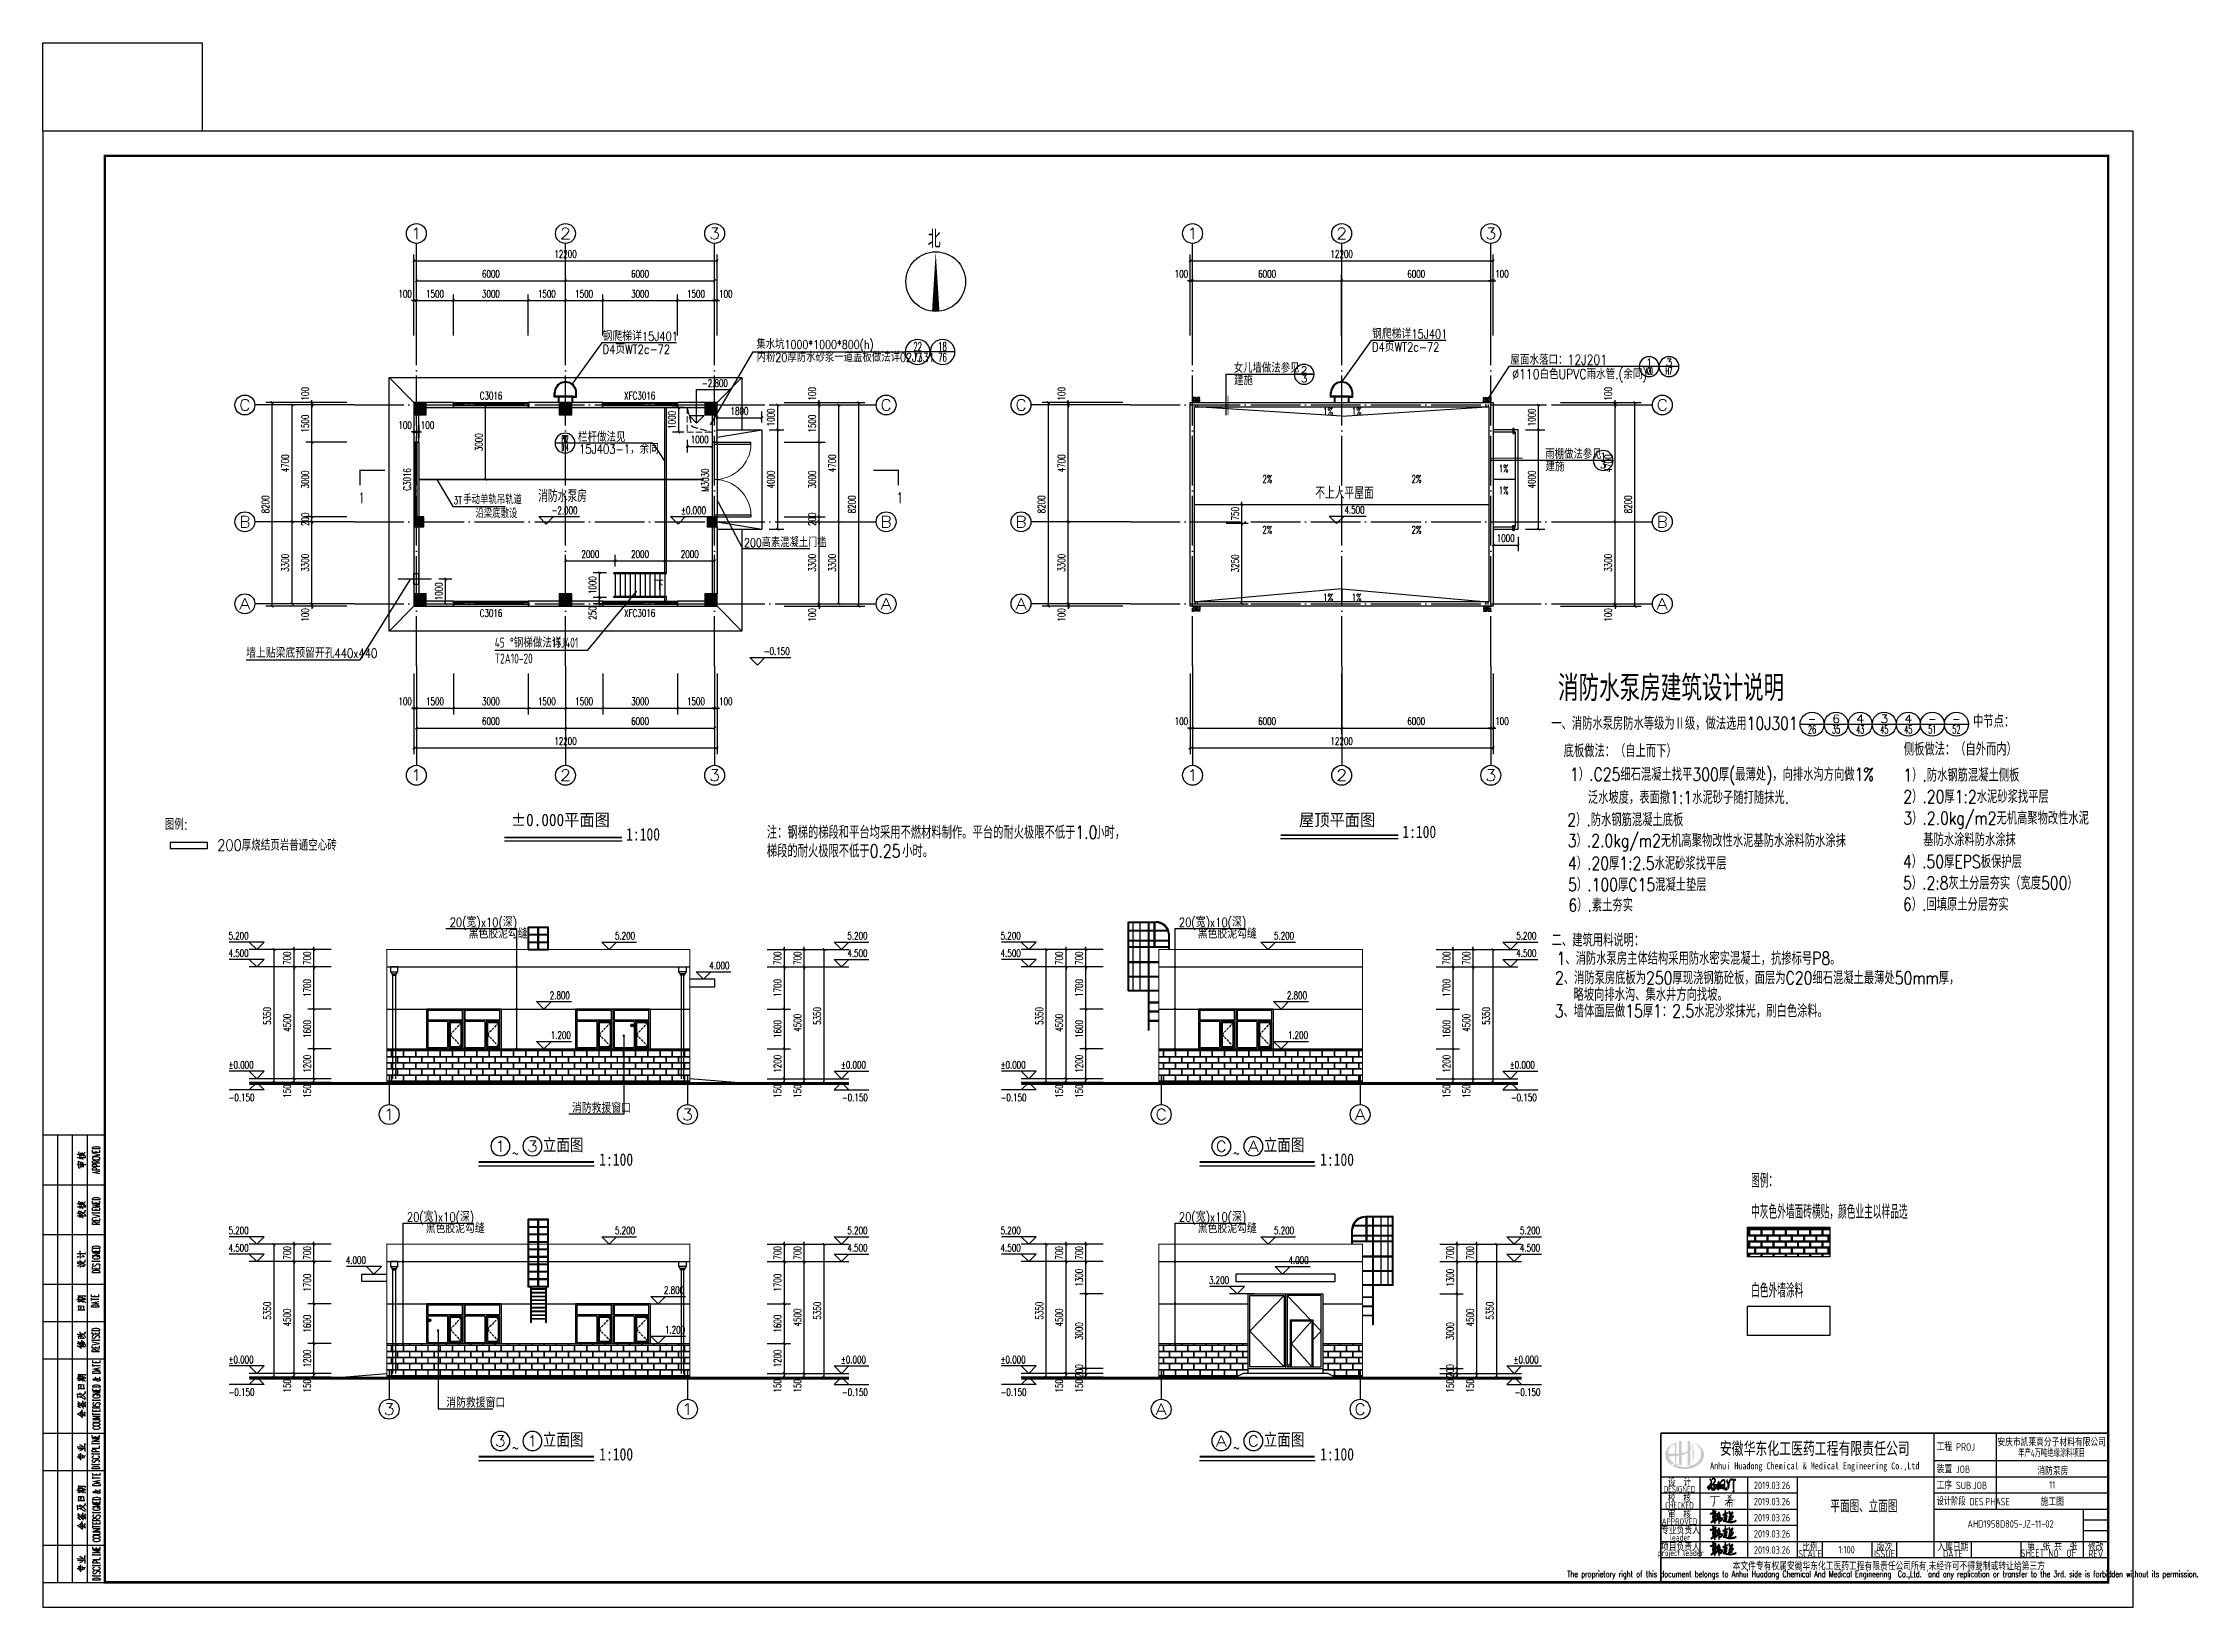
# Model space of a CAD drawing. Extents: x 5191187 to 5306989, y -468291 to -238224.
# Drawn here: x 5218546 to 5304584, y -422737 to -359784 of the extents above; entities that cross this region are included whole.
import ezdxf
from ezdxf.enums import TextEntityAlignment as Align

# ---------------------------------------------------------------- set-up
doc = ezdxf.new("R2010")
doc.units = 0
doc.header["$LTSCALE"] = 1000
doc.header["$MEASUREMENT"] = 0
for name, pattern in [('CONTINOUS', [0]), ('DASH', [0.35, 0.25, -0.1]), ('DASH_50', [0.175, 0.125, -0.05]), ('DOTE', [2.42, 2, -0.2, 0.02, -0.2])]:
    doc.linetypes.add(name, pattern=pattern)
doc.layers.get('0').update_dxf_attribs({"linetype": 'CONTINUOUS'})
doc.layers.get('Defpoints').update_dxf_attribs({"linetype": 'CONTINUOUS'})
doc.layers.add('01粗实线', color=7, linetype='CONTINUOUS', lineweight=15)
doc.layers.add('_0', color=7, linetype='CONTINUOUS', lineweight=25)
for name, color, linetype in [('AXIS', 3, 'CONTINUOUS'), ('AXIS_TEXT', 7, 'CONTINUOUS'), ('COLUMN', 9, 'CONTINUOUS'), ('DIM_ELEV', 3, 'CONTINUOUS'), ('DIM_LEAD', 3, 'CONTINUOUS'), ('DIM_SYMB', 3, 'CONTINUOUS'), ('DOTE', 252, 'CONTINUOUS'), ('E_STRM', 7, 'CONTINUOUS'), ('HATCH', 8, 'CONTINUOUS'), ('LAYER1', 143, 'CONTINUOUS'), ('PUB_DIM', 3, 'CONTINUOUS'), ('PUB_HATCH', 8, 'CONTINUOUS'), ('PUB_TEXT', 7, 'CONTINUOUS'), ('PUB_TITLE', 4, 'CONTINUOUS'), ('PUB_WALL', 9, 'CONTINUOUS'), ('S-COLU_DIM', 3, 'CONTINUOUS'), ('STAIR', 5, 'CONTINUOUS'), ('WALL', 2, 'CONTINUOUS'), ('WINDOW', 4, 'CONTINUOUS'), ('WINDOW_TEXT', 7, 'CONTINUOUS'), ('图名', 15, 'CONTINUOUS'), ('填充', 251, 'CONTINUOUS')]:
    doc.layers.add(name, color=color, linetype=linetype)
doc.styles.add('_HZTXT', font='txt.shx', dxfattribs={"width": 0.8, "bigfont": 'HZTXT.shx'})
doc.styles.add('_TCH_AXIS', font='COMPLEX', dxfattribs={"bigfont": 'GBCBIG'})
doc.styles.add('_TCH_DIM', font='SIMPLEX', dxfattribs={"bigfont": 'GBCBIG'})
doc.styles.add('_TCH_DIM_T3', font='SIMPLEX', dxfattribs={"width": 0.705882, "bigfont": 'GBCBIG'})
doc.styles.add('_TCH_LABEL', font='COMPLEX', dxfattribs={"bigfont": 'GBCBIG'})
doc.styles.add('_TCH_WINDOW', font='SIMPLEX', dxfattribs={"height": 3.5, "bigfont": 'GBCBIG'})
doc.styles.add('AHD', font='sceie.shx', dxfattribs={"width": 0.7, "bigfont": 'sceic.shx'})
doc.styles.add('COMP', font='COMPLEX', dxfattribs={"bigfont": 'hztxt'})
doc.styles.add('COMPLEX', font='COMPLEX')
doc.styles.add('ECEC_TQ', font='txt_l.shx', dxfattribs={"bigfont": 'hztxt_l.shx'})
doc.styles.add('HZ1', font='txt.shx', dxfattribs={"bigfont": 'hzdx.shx'})
doc.styles.add('sceic', font='sceie.shx', dxfattribs={"width": 0.8, "bigfont": 'sceic.shx'})
doc.styles.add('sceie', font='sceie.shx', dxfattribs={"bigfont": 'sceic.shx'})
doc.styles.add('STYLE-黑体', font='simhei.ttf')
doc.styles.add('宋体', font='', dxfattribs={"width": 0.7})
doc.styles.get('宋体').set_extended_font_data('SimSun')
doc.dimstyles.new('_TCH_ARCH&&100', dxfattribs={"dimtxt": 297.5, "dimasz": 100, "dimexe": 250, "dimexo": 300, "dimgap": 126.25, "dimtad": 1, "dimdec": 0, "dimzin": 0, "dimdsep": 46, "dimtxsty": '_TCH_DIM_T3', "dimblk": 'ARCHTICK', "dimcen": 0.09, "dimclrt": 7, "dimazin": 2, "dimtfac": 1, "dimtdec": 0, "dimtix": 1, "dimtmove": 2, "dimatfit": 3, "dimfxl": 0, "dimtolj": 1, "dimtzin": 0, "dimarcsym": 0})

msp = doc.modelspace()

# ---------------------------------------------------------------- texts
at = {"color": 4, "style": 'HZ1', "width": 0.85}
for s, p in [('图例:', (5223452.9, -391455.3)), ('200厚烧结页岩普通空心砖', (5225566.3, -392294.2))]:
    msp.add_text(s, height=450, dxfattribs=at).set_placement(p)
for s, height, style, width, p in [('安徽华东化工医药工程有限责任公司', 500, '宋体', 0.7, (5289840.8, -416337.3)), ('安庆市凯莱高分子材料有限公司', 300, 'sceie', 0.8, (5299369.6, -416067.2)), ('年产4万吨绝缘涂料项目', 300, 'sceie', 0.65, (5299369.6, -416502.2)), ('Anhui Huadong Chemical & Medical Engineering Co.,Ltd', 280, '宋体', 0.85, (5289840.8, -417087.3)), ('消防泵房', 300, 'sceie', 0.8, (5299417.4, -417223.3)), ('DESIGNED', 250, 'AHD', 0.8, (5284395.9, -417987.3)), ('DESIGNED', 250, 'AHD', 0.8, (5284395.9, -417987.3)), ('设  计', 300, 'AHD', 0.8, (5284395.9, -417687.3)), ('设  计', 300, 'AHD', 0.8, (5284395.9, -417687.3)), ('2019.03.26', 300, 'AHD', 0.8, (5288120.7, -417834)), ('11', 300, 'sceie', 0.8, (5299395.9, -417812.3)), ('CHECKED', 250, 'AHD', 0.8, (5284395.9, -418637.3)), ('CHECKED', 250, 'AHD', 0.8, (5284395.9, -418637.3)), ('校  核', 300, 'AHD', 0.8, (5284395.9, -418337.3)), ('校  核', 300, 'AHD', 0.8, (5284395.9, -418337.3)), ('审  核', 300, 'AHD', 0.8, (5284395.9, -418987.3)), ('审  核', 300, 'AHD', 0.8, (5284395.9, -418987.3)), ('2019.03.26', 300, 'AHD', 0.8, (5288120.7, -418484)), ('2019.03.26', 300, 'AHD', 0.8, (5288120.7, -419134)), ('平面图、立面图', 500, 'AHD', 0.7, (5291814.8, -418647.3)), ('施工图', 300, 'sceie', 0.8, (5299395.9, -418462.3)), ('APPROVED', 250, 'AHD', 0.8, (5284395.9, -419287.3)), ('APPROVED', 250, 'AHD', 0.8, (5284395.9, -419287.3)), ('专业负责人', 300, 'AHD', 0.8, (5284438.9, -419607.3)), ('leader', 250, 'AHD', 0.8, (5284425.9, -419927.3)), ('2019.03.26', 300, 'AHD', 0.8, (5288120.7, -419784)), ('project leader', 250, 'AHD', 0.8, (5284445.9, -420587.3)), ('项目负责人', 300, 'AHD', 0.8, (5284435.9, -420287.3)), ('2019.03.26', 300, 'AHD', 0.8, (5288120.7, -420434)), ('SCALE', 300, 'sceie', 0.8, (5289645.9, -420587.3)), ('比例', 300, 'sceie', 0.8, (5289645.9, -420287.3)), ('1:100', 300, 'sceie', 0.8, (5291121.8, -420424.3)), ('ISSUE', 300, 'sceie', 0.8, (5292645.9, -420587.3)), ('版次', 300, 'sceie', 0.8, (5292645.9, -420287.3)), ('入库日期', 300, 'sceie', 0.8, (5295395.9, -420287.3)), ('DATE', 300, 'sceie', 0.8, (5295395.9, -420587.3)), ('SHEET NO  OF  ', 300, 'sceie', 0.8, (5299395.9, -420562.3)), ('第  张 共  张', 300, 'sceie', 0.8, (5299395.9, -420262.3)), ('REV', 300, 'sceie', 0.8, (5301145.9, -420587.3)), ('修改', 300, 'sceie', 0.8, (5301145.9, -420287.3)), ('The proprietary right of this document belongs to Anhui Huadong Chemical And Medical Engineering  Co.,Ltd.  and any replication or transfer to the 3rd. side is forbidden without its permission. ', 250, 'ECEC_TQ', 0.72, (5292645.9, -421437.3)), ('本文件专有权属安徽华东化工医药工程有限责任公司所有,未经许可不得复制或转让给第三方', 300, 'sceie', 0.8, (5292817, -421086.2))]:
    msp.add_text(s, height=height, dxfattribs=dict(style=style, width=width)).set_placement(p, align=Align.MIDDLE)
at = {"style": 'sceie'}
for s, width, p in [('工程 PROJ', 0.8, (5294742.8, -416437.3)), ('装置 JOB', 0.8, (5294742.8, -417337.3)), ('工序 SUB.JOB', 0.8, (5294742.8, -417987.3)), ('设计阶段 DES.PHASE', 0.75, (5294742.8, -418637.3))]:
    msp.add_text(s, height=300, dxfattribs=dict(at, width=width)).set_placement(p)
at = {"style": 'sceie', "width": 0.8}
msp.add_attdef('AHD1958D805-JZ-11-02', text='200320-02-040', height=300, dxfattribs=at).set_placement((5297716.7, -419383.6), align=Align.MIDDLE)
at = {"layer": 'AXIS_TEXT', "style": '_TCH_AXIS'}
for s, width, p, p2 in [('1', 2.333333, (5232257.4, -403136.4), (5232709.9, -403136.4)), ('3', 1.5, (5244257.4, -403136.4), (5244709.9, -403136.4)), ('C', 1.4, (5263319.8, -403136.4), (5263772.4, -403136.4)), ('A', 1.166667, (5271319.8, -403136.4), (5271772.4, -403136.4)), ('3', 1.5, (5232257.4, -414995.3), (5232709.9, -414995.3)), ('1', 2.333333, (5244257.4, -414995.3), (5244709.9, -414995.3)), ('A', 1.166667, (5263319.8, -414995.3), (5263772.4, -414995.3)), ('C', 1.4, (5271319.8, -414995.3), (5271772.4, -414995.3))]:
    msp.add_text(s, height=452.5, dxfattribs=dict(at, width=width)).set_placement(p, p2, align=Align.FIT)
at = {"layer": 'PUB_DIM', "style": '_HZTXT', "width": 0.8}
for s, height, p in [('钢爬梯详15J401', 365.69, (5241069.1, -371778.5)), ('钢爬梯详15J401', 365.69, (5272026.4, -371687.9)), ('D4页WT2c-72', 365.69, (5241069.1, -372300.5)), ('集水坑1000*1000*800(h)', 350, (5247256.1, -372101.6, 0)), ('内粉20厚防水砂浆一道盖板做法详02J331', 350, (5247266.4, -372619.9, 0)), ('D4页WT2c-72', 365.69, (5272026.4, -372209.9)), ('屋面水落口：12J201', 400, (5277589.7, -372738.5)), ('女儿墙做法参见', 350, (5266463.8, -373057.8)), ('建施', 350, (5266476.6, -373558.1)), ('%%C110白色UPVC雨水管.(余同)', 400, (5277668.1, -373316.5)), ('栏杆做法见', 369.46, (5240076.1, -375844.7)), ('15J403-1，余同', 369.458, (5240123.8, -376316.8)), ('雨棚做法参见', 350, (5278997.8, -376524.2)), ('建施', 350, (5279010.6, -377024.5)), ('不上人平屋面', 490.23, (5269741, -378142.2)), ('消防水泵房', 490.23, (5238479.3, -378264.3)), ('200高素混凝土门槛', 344.83, (5246763.6, -380074.4)), ('墙上贴梁底预留开孔440x440', 365.69, (5226732, -384530.7)), ('消防水泵房建筑设计说明', 1034.17, (5279507.5, -386270)), ('一、消防水泵房防水等级为Ⅱ级，做法选用10J301', 517.085, (5279239.6, -387429.6)), ('中节点：', 517.09, (5296209.3, -387345.3)), ('底板做法：（自上而下）', 517.085, (5279736.9, -388536.8)), ('侧板做法：（自外而内）', 517.085, (5293420.7, -388467.1)), ('1）.C25细石混凝土找平300厚(最薄处)，向排水沟方向做1%%%', 517.085, (5279992.5, -389483.9)), ('1）.防水钢筋混凝土侧板', 517.085, (5293402.4, -389512.3)), ('泛水坡度，表面撒1:1水泥砂子随打随抹光.', 517.085, (5280709.7, -390410.1)), ('2）.20厚1:2水泥砂浆找平层', 517.085, (5293402.4, -390377.7)), ('注：钢梯的梯段和平台均采用不燃材料制作。平台的耐火极限不低于', 517.241, (5247676.9, -391817)), ('1.0', 517.24, (5260090.7, -391817)), ('小时，', 517.24, (5260849.3, -391817)), ('2）.防水钢筋混凝土底板', 517.085, (5279882.1, -391308.8)), ('3）.2.0kg/m2无机高聚物改性水泥', 517.085, (5293402.4, -391243.1)), ('梯段的耐火极限不低于', 517.24, (5247676.9, -392567)), ('0.25', 517.24, (5251814.8, -392567)), ('小时。', 517.24, (5253125.1, -392567)), ('3）.2.0kg/m2无机高聚物改性水泥基防水涂料防水涂抹', 517.085, (5279901.3, -392145.9)), ('基防水涂料防水涂抹', 517.09, (5294205.5, -392110.2)), ('4）.20厚1:2.5水泥砂浆找平层', 517.085, (5279908.9, -393061)), ('4）.50厚EPS板保护层', 517.085, (5293387.3, -392993)), ('5）.100厚C15混凝土垫层', 517.085, (5279914.4, -393921.5)), ('5）.2:8灰土分层夯实（宽度500）', 517.085, (5293387.3, -393853.4)), ('6）.素土夯实', 517.09, (5279927, -394744.9)), ('6）.回填原土分层夯实', 517.085, (5293387.3, -394713.8)), ('20(宽)x10(深) ', 365.69, (5234919.3, -395360.1, 3517.8)), ('黑色胶泥勾缝', 365.69, (5235681, -395824.7, 3517.8)), ('20(宽)x10(深) ', 365.69, (5264257.1, -395360.1, 3517.8)), ('黑色胶泥勾缝', 365.69, (5265018.8, -395824.7, 3517.8)), ('二、建筑用料说明：', 517.09, (5279253.2, -396153.8)), ('1、消防水泵房主体结构采用防水密实混凝土，抗掺标号P8。', 517.085, (5279453.2, -396887.7)), ('2、消防泵房底板为250厚现浇钢筋砼板，面层为C20细石混凝土最薄处50mm厚，', 517.085, (5279387.1, -397670.4)), ('略坡向排水沟、集水井方向找坡。', 517.085, (5280134.1, -398340.2)), ('3、墙体面层做15厚1：2.5水泥沙浆抹光，刷白色涂料。', 517.085, (5279376, -399002.5)), ('消防救援窗口', 365.69, (5239839.2, -402840.4, 3517.8)), ('20(宽)x10(深) ', 365.69, (5233194.7, -407219, 3517.8)), ('20(宽)x10(深) ', 365.69, (5264257.1, -407219, 3517.8)), ('黑色胶泥勾缝', 365.69, (5233956.4, -407683.6, 3517.8)), ('黑色胶泥勾缝', 365.69, (5265018.8, -407683.6, 3517.8)), ('消防救援窗口', 365.69, (5234782.1, -414699.3, 3517.8))]:
    msp.add_text(s, height=height, dxfattribs=at).set_placement(p)
at = {"layer": 'PUB_TEXT', "style": '_TCH_DIM'}
for s, height, p in [('北', 723.4, (5254150.9, -368041.8)), ('手动单轨吊轨道', 337.59, (5235460.9, -378344.7)), ('沿梁底敷设', 337.59, (5235952.4, -378904.7))]:
    msp.add_text(s, height=height, dxfattribs=at).set_placement(p)
at = {"layer": 'PUB_TEXT'}
for s, height, style, width, p in [('-2.800', 297.5, '_TCH_DIM', 0.705882, (5245066, -373633.7)), ('1%', 297.5, '_TCH_DIM', 0.705882, (5270060.8, -374763.8)), ('1%', 297.5, '_TCH_DIM', 0.705882, (5271209.6, -374763.8)), ('1%', 297.5, '_TCH_DIM', 0.705882, (5277123.2, -377069.3)), ('1%', 297.5, '_TCH_DIM', 0.705882, (5277123.2, -377946.9)), ('3T', 297.5, '_TCH_DIM', 0.705882, (5235080.9, -378344.7)), ('-2.000', 297.5, '_TCH_DIM', 0.705882, (5239015.7, -378748.1)), ('%%P0.000', 297.5, '_TCH_DIM', 0.705882, (5244225.2, -378748.1)), ('4.500', 297.5, '_TCH_DIM', 0.705882, (5270916.6, -378725.9)), ('1%', 297.5, '_TCH_DIM', 0.705882, (5270060.8, -382252.4)), ('1%', 297.5, '_TCH_DIM', 0.705882, (5271209.6, -382252.4)), ('45', 400, 'sceic', 0.8, (5236729.7, -384122.2)), ('°钢梯做法详', 400, 'sceic', 0.8, (5237339.3, -384122.2)), ('15J401', 400, 'sceic', 0.8, (5239061.2, -384122.2)), ('T2A10-20', 400, 'sceic', 0.8, (5236729.7, -384762.2)), ('-0.150', 297.5, '_TCH_DIM', 0.705882, (5247553.4, -384419.4)), ('5.200', 297.5, '_TCH_DIM', 0.705882, (5226020, -395864)), ('5.200', 297.5, '_TCH_DIM', 0.705882, (5241566.4, -395864)), ('5.200', 297.5, '_TCH_DIM', 0.705882, (5250917.2, -395864)), ('5.200', 297.5, '_TCH_DIM', 0.705882, (5257082.4, -395864)), ('5.200', 297.5, '_TCH_DIM', 0.705882, (5268082.6, -395864)), ('5.200', 297.5, '_TCH_DIM', 0.705882, (5277829.6, -395864)), ('4.500', 297.5, '_TCH_DIM', 0.705882, (5226020, -396564)), ('4.500', 297.5, '_TCH_DIM', 0.705882, (5250917.2, -396564)), ('4.500', 297.5, '_TCH_DIM', 0.705882, (5257082.4, -396564)), ('4.500', 297.5, '_TCH_DIM', 0.705882, (5277829.6, -396564)), ('4.000', 297.5, '_TCH_DIM', 0.705882, (5245363.6, -397064.3)), ('2.800', 297.5, '_TCH_DIM', 0.705882, (5238943.8, -398264.2)), ('2.800', 297.5, '_TCH_DIM', 0.705882, (5268601.2, -398264.2)), ('1.200', 297.5, '_TCH_DIM', 0.705882, (5238983.8, -399864.2)), ('1.200', 297.5, '_TCH_DIM', 0.705882, (5268641.2, -399864.2)), ('%%P0.000', 297.5, '_TCH_DIM', 0.705882, (5226020, -401064.2)), ('%%P0.000', 297.5, '_TCH_DIM', 0.705882, (5250657.2, -401064.2)), ('%%P0.000', 297.5, '_TCH_DIM', 0.705882, (5257082.4, -401064.2)), ('%%P0.000', 297.5, '_TCH_DIM', 0.705882, (5277569.6, -401064.2)), ('-0.150', 297.5, '_TCH_DIM', 0.705882, (5226020, -402374.2)), ('-0.150', 297.5, '_TCH_DIM', 0.705882, (5250697.2, -402374.2)), ('-0.150', 297.5, '_TCH_DIM', 0.705882, (5257082.4, -402374.2)), ('-0.150', 297.5, '_TCH_DIM', 0.705882, (5277609.6, -402374.2)), ('5.200', 297.5, '_TCH_DIM', 0.705882, (5226020, -407722.9)), ('5.200', 297.5, '_TCH_DIM', 0.705882, (5241566.4, -407722.9)), ('5.200', 297.5, '_TCH_DIM', 0.705882, (5250917.2, -407722.9)), ('5.200', 297.5, '_TCH_DIM', 0.705882, (5257082.4, -407722.9)), ('5.200', 297.5, '_TCH_DIM', 0.705882, (5268082.6, -407722.9)), ('5.200', 297.5, '_TCH_DIM', 0.705882, (5277979.6, -407722.9)), ('4.500', 297.5, '_TCH_DIM', 0.705882, (5226020, -408422.9)), ('4.000', 297.5, '_TCH_DIM', 0.705882, (5230737.4, -408923.1)), ('4.500', 297.5, '_TCH_DIM', 0.705882, (5250917.2, -408422.9)), ('4.500', 297.5, '_TCH_DIM', 0.705882, (5257082.4, -408422.9)), ('4.000', 297.5, '_TCH_DIM', 0.705882, (5268665.1, -408923.2)), ('4.500', 297.5, '_TCH_DIM', 0.705882, (5277979.6, -408422.9)), ('3.200', 297.5, '_TCH_DIM', 0.705882, (5265464.3, -409723.1)), ('2.800', 297.5, '_TCH_DIM', 0.705882, (5243538.8, -410123.1)), ('1.200', 297.5, '_TCH_DIM', 0.705882, (5243578.8, -411723.1)), ('%%P0.000', 297.5, '_TCH_DIM', 0.705882, (5226020, -412923.1)), ('%%P0.000', 297.5, '_TCH_DIM', 0.705882, (5250657.2, -412923.1)), ('%%P0.000', 297.5, '_TCH_DIM', 0.705882, (5257082.4, -412923.1)), ('%%P0.000', 297.5, '_TCH_DIM', 0.705882, (5277719.6, -412923.1)), ('-0.150', 297.5, '_TCH_DIM', 0.705882, (5226020, -414233.1)), ('-0.150', 297.5, '_TCH_DIM', 0.705882, (5250697.2, -414233.1)), ('-0.150', 297.5, '_TCH_DIM', 0.705882, (5257082.4, -414233.1)), ('-0.150', 297.5, '_TCH_DIM', 0.705882, (5277759.6, -414233.1))]:
    msp.add_text(s, height=height, dxfattribs=dict(at, style=style, width=width)).set_placement(p)
at = {"layer": 'PUB_TEXT', "color": 0, "width": 0.705882}
for s, height, style, p in [('2%', 297.5, '_TCH_DIM', (5267615.2, -377486.4)), ('2%', 297.5, '_TCH_DIM', (5273615.2, -377486.4)), ('1', 425, '_TCH_LABEL', (5231246.6, -378305.8)), ('1', 425, '_TCH_LABEL', (5252899.9, -378305.8)), ('2%', 297.5, '_TCH_DIM', (5267615.2, -379529.7)), ('2%', 297.5, '_TCH_DIM', (5273615.2, -379529.7))]:
    msp.add_text(s, height=height, dxfattribs=dict(at, style=style)).set_placement(p)
at = {"layer": 'PUB_TEXT', "color": 0, "style": '_TCH_DIM'}
msp.add_text('下', height=337.6, dxfattribs=at).set_placement((5243188.9, -381784.3))
at = {"layer": 'PUB_TEXT', "color": 7, "linetype": 'Continuous', "style": 'STYLE-黑体', "width": 0.5}
for s, height, p in [('图例：', 499.79, (5287278.8, -405801.7)), ('中灰色外墙面砖横贴，颜色业主以样品选', 499.794, (5287278.8, -407054.3)), ('白色外墙涂料', 499.79, (5287278.8, -410222.7))]:
    msp.add_text(s, height=height, dxfattribs=at).set_placement(p)
at = {"layer": '图名', "style": '宋体'}
for s, width, p in [('%%P0.000平面图', 0.9, (5237379.1, -391305.2)), ('1:100', 0.8, (5242018.5, -391886.1)), ('屋顶平面图', 0.9, (5269090.2, -391305.2)), ('1:100', 0.8, (5273247, -391786.1)), ('立面图', 0.8, (5238665.1, -404383.8)), ('立面图', 0.8, (5267669.6, -404383.8)), ('~', 0.8, (5237427.1, -404731.1)), ('1:100', 0.8, (5240936.3, -404972.8)), ('~', 0.8, (5266431.5, -404731.1)), ('1:100', 0.8, (5269940.8, -404972.8)), ('~', 0.8, (5237427.1, -416590)), ('立面图', 0.8, (5238665.1, -416242.7)), ('1:100', 0.8, (5240936.3, -416831.7)), ('~', 0.8, (5266431.5, -416590)), ('立面图', 0.8, (5267669.6, -416242.7)), ('1:100', 0.8, (5269940.8, -416831.7))]:
    msp.add_text(s, height=500, dxfattribs=dict(at, width=width)).set_placement(p)

# ---------------------------------------------------------------- blocks, each defined once
blk = doc.blocks.new('_FZH')
blk.add_lwpolyline([(-0.5, -0.5), (0.5, -0.5), (0.5, 0.5), (-0.5, 0.5)], close=True)
at = {"layer": 'PUB_HATCH'}
blk.add_solid([(-0.5, -0.5), (0.5, -0.5), (-0.5, 0.5), (0.5, 0.5)], dxfattribs=at)
blk = doc.blocks.new('_ArchTick')
at = {"color": 0, "linetype": 'ByBlock', "const_width": 0.4}
blk.add_lwpolyline([(-0.5, -0.5), (0.5, 0.5)], dxfattribs=at)
blk = doc.blocks.new('*D30')
at = {"layer": 'Defpoints', "color": 0}
for p in [(5234185, -381359), (5234753, -381359), (5234185, -382359)]:
    blk.add_point(p, dxfattribs=at)
at = {"layer": 'PUB_DIM', "color": 0, "lineweight": -2}
for p, q in [((5234485, -381359), (5235003, -381359)), ((5234753, -382359), (5234753, -381359)), ((5234485, -382359), (5235003, -382359))]:
    blk.add_line(p, q, dxfattribs=at)
at = {"layer": 'PUB_DIM', "color": 0, "lineweight": -2, "xscale": 100, "yscale": 100, "zscale": 100}
for p, rotation in [((5234753, -381359), 90), ((5234753, -382359), 270)]:
    blk.add_blockref('_ArchTick', p, dxfattribs=dict(at, rotation=rotation))
at = {"layer": 'PUB_DIM', "color": 7, "insert": (5234478, -381859), "char_height": 297.5, "attachment_point": 5, "rotation": 90, "style": '_TCH_DIM_T3'}
blk.add_mtext('\\A1;1000', dxfattribs=at)
blk = doc.blocks.new('*D31')
at = {"layer": 'Defpoints', "color": 0}
for p in [(5233477, -374866), (5233577, -374866), (5233577, -375442)]:
    blk.add_point(p, dxfattribs=at)
at = {"layer": 'PUB_DIM', "color": 0, "lineweight": -2}
for p, q in [((5233477, -375442), (5233377, -375442)), ((5233477, -375166), (5233477, -375692)), ((5233477, -375442), (5233577, -375442)), ((5233577, -375166), (5233577, -375692)), ((5233577, -375442), (5233677, -375442))]:
    blk.add_line(p, q, dxfattribs=at)
at = {"layer": 'PUB_DIM', "color": 0, "lineweight": -2, "xscale": 100, "yscale": 100, "zscale": 100}
blk.add_blockref('_ArchTick', (5233477, -375442), dxfattribs=at)
at = {"layer": 'PUB_DIM', "color": 0, "lineweight": -2, "xscale": 100, "yscale": 100, "zscale": 100, "rotation": 180}
blk.add_blockref('_ArchTick', (5233577, -375442), dxfattribs=at)
at = {"layer": 'PUB_DIM', "color": 7, "insert": (5233127, -375167), "char_height": 297.5, "attachment_point": 5, "style": '_TCH_DIM_T3'}
blk.add_mtext('\\A1;100', dxfattribs=at)
blk = doc.blocks.new('*D32')
at = {"layer": 'Defpoints', "color": 0}
for p in [(5233577, -374866), (5233677, -374866), (5233677, -375442)]:
    blk.add_point(p, dxfattribs=at)
at = {"layer": 'PUB_DIM', "color": 0, "lineweight": -2}
for p, q in [((5233577, -375442), (5233477, -375442)), ((5233577, -375166), (5233577, -375692)), ((5233577, -375442), (5233677, -375442)), ((5233677, -375166), (5233677, -375692)), ((5233677, -375442), (5233777, -375442))]:
    blk.add_line(p, q, dxfattribs=at)
at = {"layer": 'PUB_DIM', "color": 0, "lineweight": -2, "xscale": 100, "yscale": 100, "zscale": 100}
blk.add_blockref('_ArchTick', (5233577, -375442), dxfattribs=at)
at = {"layer": 'PUB_DIM', "color": 0, "lineweight": -2, "xscale": 100, "yscale": 100, "zscale": 100, "rotation": 180}
blk.add_blockref('_ArchTick', (5233677, -375442), dxfattribs=at)
at = {"layer": 'PUB_DIM', "color": 7, "insert": (5234027, -375167), "char_height": 297.5, "attachment_point": 5, "style": '_TCH_DIM_T3'}
blk.add_mtext('\\A1;100', dxfattribs=at)
blk = doc.blocks.new('*D33')
at = {"layer": 'Defpoints', "color": 0}
for p in [(5244477, -375459), (5245477, -375459), (5245477, -376024)]:
    blk.add_point(p, dxfattribs=at)
at = {"layer": 'PUB_DIM', "color": 0, "lineweight": -2}
for p, q in [((5244477, -375759), (5244477, -376274)), ((5245477, -375759), (5245477, -376274)), ((5244477, -376024), (5245477, -376024))]:
    blk.add_line(p, q, dxfattribs=at)
at = {"layer": 'PUB_DIM', "color": 0, "lineweight": -2, "xscale": 100, "yscale": 100, "zscale": 100, "rotation": 180}
blk.add_blockref('_ArchTick', (5244477, -376024), dxfattribs=at)
at = {"layer": 'PUB_DIM', "color": 0, "lineweight": -2, "xscale": 100, "yscale": 100, "zscale": 100}
blk.add_blockref('_ArchTick', (5245477, -376024), dxfattribs=at)
at = {"layer": 'PUB_DIM', "color": 7, "insert": (5244977, -375749), "char_height": 297.5, "attachment_point": 5, "style": '_TCH_DIM_T3'}
blk.add_mtext('\\A1;1000', dxfattribs=at)
blk = doc.blocks.new('*D34')
at = {"layer": 'Defpoints', "color": 0}
for p in [(5244134, -374459), (5244644, -374459), (5244644, -375459)]:
    blk.add_point(p, dxfattribs=at)
at = {"layer": 'PUB_DIM', "color": 0, "lineweight": -2}
for p, q in [((5244344, -374459), (5243884, -374459)), ((5244134, -375459), (5244134, -374459)), ((5244344, -375459), (5243884, -375459))]:
    blk.add_line(p, q, dxfattribs=at)
at = {"layer": 'PUB_DIM', "color": 0, "lineweight": -2, "xscale": 100, "yscale": 100, "zscale": 100}
for p, rotation in [((5244134, -374459), 90), ((5244134, -375459), 270)]:
    blk.add_blockref('_ArchTick', p, dxfattribs=dict(at, rotation=rotation))
at = {"layer": 'PUB_DIM', "color": 7, "insert": (5243859, -374959), "char_height": 297.5, "attachment_point": 5, "rotation": 90, "style": '_TCH_DIM_T3'}
blk.add_mtext('\\A1;1000', dxfattribs=at)
blk = doc.blocks.new('*D35')
at = {"layer": 'Defpoints', "color": 0}
for p in [(5240943, -381109), (5241527, -381109), (5241527, -382109)]:
    blk.add_point(p, dxfattribs=at)
at = {"layer": 'PUB_DIM', "color": 0, "lineweight": -2}
for p, q in [((5241227, -381109), (5240693, -381109)), ((5240943, -382109), (5240943, -381109)), ((5241227, -382109), (5240693, -382109))]:
    blk.add_line(p, q, dxfattribs=at)
at = {"layer": 'PUB_DIM', "color": 0, "lineweight": -2, "xscale": 100, "yscale": 100, "zscale": 100}
for p, rotation in [((5240943, -381109), 90), ((5240943, -382109), 270)]:
    blk.add_blockref('_ArchTick', p, dxfattribs=dict(at, rotation=rotation))
at = {"layer": 'PUB_DIM', "color": 7, "insert": (5240668, -381609), "char_height": 297.5, "attachment_point": 5, "rotation": 90, "style": '_TCH_DIM_T3'}
blk.add_mtext('\\A1;1000', dxfattribs=at)
blk = doc.blocks.new('*D36')
at = {"layer": 'Defpoints', "color": 0}
for p in [(5240943, -382109), (5241527, -382109), (5241527, -382359)]:
    blk.add_point(p, dxfattribs=at)
at = {"layer": 'PUB_DIM', "color": 0, "lineweight": -2}
for p, q in [((5241227, -382109), (5240693, -382109)), ((5241227, -382359), (5240693, -382359)), ((5240943, -382109), (5240943, -382009)), ((5240943, -382359), (5240943, -382109)), ((5240943, -382359), (5240943, -382459))]:
    blk.add_line(p, q, dxfattribs=at)
at = {"layer": 'PUB_DIM', "color": 0, "lineweight": -2, "xscale": 100, "yscale": 100, "zscale": 100}
for p, rotation in [((5240943, -382109), 270), ((5240943, -382359), 90)]:
    blk.add_blockref('_ArchTick', p, dxfattribs=dict(at, rotation=rotation))
at = {"layer": 'PUB_DIM', "color": 7, "insert": (5240668, -382729), "char_height": 297.5, "attachment_point": 5, "rotation": 90, "style": '_TCH_DIM_T3'}
blk.add_mtext('\\A1;250', dxfattribs=at)
blk = doc.blocks.new('*D37')
at = {"layer": 'Defpoints', "color": 0}
for p in [(5241577, -380636), (5239577, -381159), (5241577, -381159)]:
    blk.add_point(p, dxfattribs=at)
at = {"layer": 'PUB_DIM', "color": 0, "lineweight": -2}
for p, q in [((5239577, -380859), (5239577, -380386)), ((5239577, -380636), (5241577, -380636)), ((5241577, -380859), (5241577, -380386))]:
    blk.add_line(p, q, dxfattribs=at)
at = {"layer": 'PUB_DIM', "color": 0, "lineweight": -2, "xscale": 100, "yscale": 100, "zscale": 100, "rotation": 180}
blk.add_blockref('_ArchTick', (5239577, -380636), dxfattribs=at)
at = {"layer": 'PUB_DIM', "color": 0, "lineweight": -2, "xscale": 100, "yscale": 100, "zscale": 100}
blk.add_blockref('_ArchTick', (5241577, -380636), dxfattribs=at)
at = {"layer": 'PUB_DIM', "color": 7, "insert": (5240577, -380361), "char_height": 297.5, "attachment_point": 5, "style": '_TCH_DIM_T3'}
blk.add_mtext('\\A1;2000', dxfattribs=at)
blk = doc.blocks.new('*D38')
at = {"layer": 'Defpoints', "color": 0}
for p in [(5243577, -380636), (5241577, -381159), (5243577, -381159)]:
    blk.add_point(p, dxfattribs=at)
at = {"layer": 'PUB_DIM', "color": 0, "lineweight": -2}
for p, q in [((5241577, -380859), (5241577, -380386)), ((5241577, -380636), (5243577, -380636)), ((5243577, -380859), (5243577, -380386))]:
    blk.add_line(p, q, dxfattribs=at)
at = {"layer": 'PUB_DIM', "color": 0, "lineweight": -2, "xscale": 100, "yscale": 100, "zscale": 100, "rotation": 180}
blk.add_blockref('_ArchTick', (5241577, -380636), dxfattribs=at)
at = {"layer": 'PUB_DIM', "color": 0, "lineweight": -2, "xscale": 100, "yscale": 100, "zscale": 100}
blk.add_blockref('_ArchTick', (5243577, -380636), dxfattribs=at)
at = {"layer": 'PUB_DIM', "color": 7, "insert": (5242577, -380361), "char_height": 297.5, "attachment_point": 5, "style": '_TCH_DIM_T3'}
blk.add_mtext('\\A1;2000', dxfattribs=at)
blk = doc.blocks.new('*D39')
at = {"layer": 'Defpoints', "color": 0}
for p in [(5245577, -380636), (5243577, -381159), (5245577, -381159)]:
    blk.add_point(p, dxfattribs=at)
at = {"layer": 'PUB_DIM', "color": 0, "lineweight": -2}
for p, q in [((5243577, -380859), (5243577, -380386)), ((5243577, -380636), (5245577, -380636)), ((5245577, -380859), (5245577, -380386))]:
    blk.add_line(p, q, dxfattribs=at)
at = {"layer": 'PUB_DIM', "color": 0, "lineweight": -2, "xscale": 100, "yscale": 100, "zscale": 100, "rotation": 180}
blk.add_blockref('_ArchTick', (5243577, -380636), dxfattribs=at)
at = {"layer": 'PUB_DIM', "color": 0, "lineweight": -2, "xscale": 100, "yscale": 100, "zscale": 100}
blk.add_blockref('_ArchTick', (5245577, -380636), dxfattribs=at)
at = {"layer": 'PUB_DIM', "color": 7, "insert": (5244577, -380361), "char_height": 297.5, "attachment_point": 5, "style": '_TCH_DIM_T3'}
blk.add_mtext('\\A1;2000', dxfattribs=at)
blk = doc.blocks.new('*D40')
at = {"layer": 'Defpoints', "color": 0}
for p in [(5276905, -379359), (5277905, -379359), (5277905, -379995)]:
    blk.add_point(p, dxfattribs=at)
at = {"layer": 'PUB_DIM', "color": 0, "lineweight": -2}
for p, q in [((5276905, -379659), (5276905, -380245)), ((5276905, -379995), (5277905, -379995)), ((5277905, -379659), (5277905, -380245))]:
    blk.add_line(p, q, dxfattribs=at)
at = {"layer": 'PUB_DIM', "color": 0, "lineweight": -2, "xscale": 100, "yscale": 100, "zscale": 100, "rotation": 180}
blk.add_blockref('_ArchTick', (5276905, -379995), dxfattribs=at)
at = {"layer": 'PUB_DIM', "color": 0, "lineweight": -2, "xscale": 100, "yscale": 100, "zscale": 100}
blk.add_blockref('_ArchTick', (5277905, -379995), dxfattribs=at)
at = {"layer": 'PUB_DIM', "color": 7, "insert": (5277405, -379720), "char_height": 297.5, "attachment_point": 5, "style": '_TCH_DIM_T3'}
blk.add_mtext('\\A1;1000', dxfattribs=at)
blk = doc.blocks.new('*D41')
at = {"layer": 'Defpoints', "color": 0}
for p in [(5277905, -375359), (5278726, -375359), (5277905, -379359)]:
    blk.add_point(p, dxfattribs=at)
at = {"layer": 'PUB_DIM', "color": 0, "lineweight": -2}
for p, q in [((5278205, -375359), (5278976, -375359)), ((5278726, -379359), (5278726, -375359)), ((5278205, -379359), (5278976, -379359))]:
    blk.add_line(p, q, dxfattribs=at)
at = {"layer": 'PUB_DIM', "color": 0, "lineweight": -2, "xscale": 100, "yscale": 100, "zscale": 100}
for p, rotation in [((5278726, -375359), 90), ((5278726, -379359), 270)]:
    blk.add_blockref('_ArchTick', p, dxfattribs=dict(at, rotation=rotation))
at = {"layer": 'PUB_DIM', "color": 7, "insert": (5278451, -377359), "char_height": 297.5, "attachment_point": 5, "rotation": 90, "style": '_TCH_DIM_T3'}
blk.add_mtext('\\A1;4000', dxfattribs=at)
blk = doc.blocks.new('*D42')
at = {"layer": 'Defpoints', "color": 0}
for p in [(5277905, -374359), (5278726, -374359), (5277905, -375359)]:
    blk.add_point(p, dxfattribs=at)
at = {"layer": 'PUB_DIM', "color": 0, "lineweight": -2}
for p, q in [((5278205, -374359), (5278976, -374359)), ((5278726, -375359), (5278726, -374359)), ((5278205, -375359), (5278976, -375359))]:
    blk.add_line(p, q, dxfattribs=at)
at = {"layer": 'PUB_DIM', "color": 0, "lineweight": -2, "xscale": 100, "yscale": 100, "zscale": 100}
for p, rotation in [((5278726, -374359), 90), ((5278726, -375359), 270)]:
    blk.add_blockref('_ArchTick', p, dxfattribs=dict(at, rotation=rotation))
at = {"layer": 'PUB_DIM', "color": 7, "insert": (5278451, -374859), "char_height": 297.5, "attachment_point": 5, "rotation": 90, "style": '_TCH_DIM_T3'}
blk.add_mtext('\\A1;1000', dxfattribs=at)
blk = doc.blocks.new('*D66')
at = {"layer": 'Defpoints', "color": 0}
for p in [(5265864, -378359), (5266792, -378359), (5265864, -379109)]:
    blk.add_point(p, dxfattribs=at)
at = {"layer": 'PUB_DIM', "color": 0, "lineweight": -2}
for p, q in [((5266164, -378359), (5267042, -378359)), ((5266792, -378359), (5266792, -378259)), ((5266792, -379109), (5266792, -378359)), ((5266164, -379109), (5267042, -379109)), ((5266792, -379109), (5266792, -379209))]:
    blk.add_line(p, q, dxfattribs=at)
at = {"layer": 'PUB_DIM', "color": 0, "lineweight": -2, "xscale": 100, "yscale": 100, "zscale": 100}
for p, rotation in [((5266792, -378359), 270), ((5266792, -379109), 90)]:
    blk.add_blockref('_ArchTick', p, dxfattribs=dict(at, rotation=rotation))
at = {"layer": 'PUB_DIM', "color": 7, "insert": (5266517, -378734), "char_height": 297.5, "attachment_point": 5, "rotation": 90, "style": '_TCH_DIM_T3'}
blk.add_mtext('\\A1;750', dxfattribs=at)
blk = doc.blocks.new('*D67')
at = {"layer": 'Defpoints', "color": 0}
for p in [(5265864, -379109), (5266792, -379109), (5265864, -382359)]:
    blk.add_point(p, dxfattribs=at)
at = {"layer": 'PUB_DIM', "color": 0, "lineweight": -2}
for p, q in [((5266164, -379109), (5267042, -379109)), ((5266792, -382359), (5266792, -379109)), ((5266164, -382359), (5267042, -382359))]:
    blk.add_line(p, q, dxfattribs=at)
at = {"layer": 'PUB_DIM', "color": 0, "lineweight": -2, "xscale": 100, "yscale": 100, "zscale": 100}
for p, rotation in [((5266792, -379109), 90), ((5266792, -382359), 270)]:
    blk.add_blockref('_ArchTick', p, dxfattribs=dict(at, rotation=rotation))
at = {"layer": 'PUB_DIM', "color": 7, "insert": (5266517, -380734), "char_height": 297.5, "attachment_point": 5, "rotation": 90, "style": '_TCH_DIM_T3'}
blk.add_mtext('\\A1;3250', dxfattribs=at)
blk = doc.blocks.new('*D68')
at = {"layer": 'Defpoints', "color": 0}
for p in [(5247477, -374877), (5245677, -375359), (5247477, -375359)]:
    blk.add_point(p, dxfattribs=at)
at = {"layer": 'PUB_DIM', "color": 0, "lineweight": -2}
for p, q in [((5245677, -375059), (5245677, -374627)), ((5245677, -374877), (5247477, -374877)), ((5247477, -375059), (5247477, -374627))]:
    blk.add_line(p, q, dxfattribs=at)
at = {"layer": 'PUB_DIM', "color": 0, "lineweight": -2, "xscale": 100, "yscale": 100, "zscale": 100, "rotation": 180}
blk.add_blockref('_ArchTick', (5245677, -374877), dxfattribs=at)
at = {"layer": 'PUB_DIM', "color": 0, "lineweight": -2, "xscale": 100, "yscale": 100, "zscale": 100}
blk.add_blockref('_ArchTick', (5247477, -374877), dxfattribs=at)
at = {"layer": 'PUB_DIM', "color": 7, "insert": (5246577, -374602), "char_height": 297.5, "attachment_point": 5, "style": '_TCH_DIM_T3'}
blk.add_mtext('\\A1;1800', dxfattribs=at)
blk = doc.blocks.new('*D69')
at = {"layer": 'Defpoints', "color": 0}
for p in [(5247477, -375359), (5248116, -375359), (5247477, -379359)]:
    blk.add_point(p, dxfattribs=at)
at = {"layer": 'PUB_DIM', "color": 0, "lineweight": -2}
for p, q in [((5247777, -375359), (5248366, -375359)), ((5248116, -379359), (5248116, -375359)), ((5247777, -379359), (5248366, -379359))]:
    blk.add_line(p, q, dxfattribs=at)
at = {"layer": 'PUB_DIM', "color": 0, "lineweight": -2, "xscale": 100, "yscale": 100, "zscale": 100}
for p, rotation in [((5248116, -375359), 90), ((5248116, -379359), 270)]:
    blk.add_blockref('_ArchTick', p, dxfattribs=dict(at, rotation=rotation))
at = {"layer": 'PUB_DIM', "color": 7, "insert": (5247841, -377359), "char_height": 297.5, "attachment_point": 5, "rotation": 90, "style": '_TCH_DIM_T3'}
blk.add_mtext('\\A1;4000', dxfattribs=at)
blk = doc.blocks.new('*D70')
at = {"layer": 'Defpoints', "color": 0}
for p in [(5247477, -374359), (5248116, -374359), (5247477, -375359)]:
    blk.add_point(p, dxfattribs=at)
at = {"layer": 'PUB_DIM', "color": 0, "lineweight": -2}
for p, q in [((5247777, -374359), (5248366, -374359)), ((5248116, -375359), (5248116, -374359)), ((5247777, -375359), (5248366, -375359))]:
    blk.add_line(p, q, dxfattribs=at)
at = {"layer": 'PUB_DIM', "color": 0, "lineweight": -2, "xscale": 100, "yscale": 100, "zscale": 100}
for p, rotation in [((5248116, -374359), 90), ((5248116, -375359), 270)]:
    blk.add_blockref('_ArchTick', p, dxfattribs=dict(at, rotation=rotation))
at = {"layer": 'PUB_DIM', "color": 7, "insert": (5247841, -374859), "char_height": 297.5, "attachment_point": 5, "rotation": 90, "style": '_TCH_DIM_T3'}
blk.add_mtext('\\A1;1000', dxfattribs=at)
blk = doc.blocks.new('*D71')
at = {"layer": 'Defpoints', "color": 0}
for p in [(5248077, -374259), (5249777, -374259), (5248077, -374359)]:
    blk.add_point(p, dxfattribs=at)
at = {"layer": 'PUB_DIM', "color": 0, "lineweight": -2}
for p, q in [((5248377, -374259), (5250027, -374259)), ((5249777, -374259), (5249777, -374159)), ((5249777, -374359), (5249777, -374259)), ((5248377, -374359), (5250027, -374359)), ((5249777, -374359), (5249777, -374459))]:
    blk.add_line(p, q, dxfattribs=at)
at = {"layer": 'PUB_DIM', "color": 0, "lineweight": -2, "xscale": 100, "yscale": 100, "zscale": 100}
for p, rotation in [((5249777, -374259), 270), ((5249777, -374359), 90)]:
    blk.add_blockref('_ArchTick', p, dxfattribs=dict(at, rotation=rotation))
at = {"layer": 'PUB_DIM', "color": 7, "insert": (5249502, -373909), "char_height": 297.5, "attachment_point": 5, "rotation": 90, "style": '_TCH_DIM_T3'}
blk.add_mtext('\\A1;100', dxfattribs=at)
blk = doc.blocks.new('*D72')
at = {"layer": 'Defpoints', "color": 0}
for p in [(5248077, -374359), (5249777, -374359), (5248077, -375859)]:
    blk.add_point(p, dxfattribs=at)
at = {"layer": 'PUB_DIM', "color": 0, "lineweight": -2}
for p, q in [((5248377, -374359), (5250027, -374359)), ((5249777, -375859), (5249777, -374359)), ((5248377, -375859), (5250027, -375859))]:
    blk.add_line(p, q, dxfattribs=at)
at = {"layer": 'PUB_DIM', "color": 0, "lineweight": -2, "xscale": 100, "yscale": 100, "zscale": 100}
for p, rotation in [((5249777, -374359), 90), ((5249777, -375859), 270)]:
    blk.add_blockref('_ArchTick', p, dxfattribs=dict(at, rotation=rotation))
at = {"layer": 'PUB_DIM', "color": 7, "insert": (5249502, -375109), "char_height": 297.5, "attachment_point": 5, "rotation": 90, "style": '_TCH_DIM_T3'}
blk.add_mtext('\\A1;1500', dxfattribs=at)
blk = doc.blocks.new('*D73')
at = {"layer": 'Defpoints', "color": 0}
for p in [(5248077, -375859), (5249777, -375859), (5248077, -378859)]:
    blk.add_point(p, dxfattribs=at)
at = {"layer": 'PUB_DIM', "color": 0, "lineweight": -2}
for p, q in [((5248377, -375859), (5250027, -375859)), ((5249777, -378859), (5249777, -375859)), ((5248377, -378859), (5250027, -378859))]:
    blk.add_line(p, q, dxfattribs=at)
at = {"layer": 'PUB_DIM', "color": 0, "lineweight": -2, "xscale": 100, "yscale": 100, "zscale": 100}
for p, rotation in [((5249777, -375859), 90), ((5249777, -378859), 270)]:
    blk.add_blockref('_ArchTick', p, dxfattribs=dict(at, rotation=rotation))
at = {"layer": 'PUB_DIM', "color": 7, "insert": (5249502, -377359), "char_height": 297.5, "attachment_point": 5, "rotation": 90, "style": '_TCH_DIM_T3'}
blk.add_mtext('\\A1;3000', dxfattribs=at)
blk = doc.blocks.new('*D74')
at = {"layer": 'Defpoints', "color": 0}
for p in [(5248077, -378859), (5248077, -379059), (5249777, -378859)]:
    blk.add_point(p, dxfattribs=at)
at = {"layer": 'PUB_DIM', "color": 0, "lineweight": -2}
for p, q in [((5248377, -378859), (5250027, -378859)), ((5248377, -379059), (5250027, -379059)), ((5249777, -378859), (5249777, -378759)), ((5249777, -379059), (5249777, -378859)), ((5249777, -379059), (5249777, -379159))]:
    blk.add_line(p, q, dxfattribs=at)
at = {"layer": 'PUB_DIM', "color": 0, "lineweight": -2, "xscale": 100, "yscale": 100, "zscale": 100}
for p, rotation in [((5249777, -378859), 270), ((5249777, -379059), 90)]:
    blk.add_blockref('_ArchTick', p, dxfattribs=dict(at, rotation=rotation))
at = {"layer": 'PUB_DIM', "color": 7, "insert": (5249502, -378959), "char_height": 297.5, "attachment_point": 5, "rotation": 90, "style": '_TCH_DIM_T3'}
blk.add_mtext('\\A1;200', dxfattribs=at)
blk = doc.blocks.new('*D75')
at = {"layer": 'Defpoints', "color": 0}
for p in [(5248077, -379059), (5249777, -379059), (5248077, -382359)]:
    blk.add_point(p, dxfattribs=at)
at = {"layer": 'PUB_DIM', "color": 0, "lineweight": -2}
for p, q in [((5248377, -379059), (5250027, -379059)), ((5249777, -382359), (5249777, -379059)), ((5248377, -382359), (5250027, -382359))]:
    blk.add_line(p, q, dxfattribs=at)
at = {"layer": 'PUB_DIM', "color": 0, "lineweight": -2, "xscale": 100, "yscale": 100, "zscale": 100}
for p, rotation in [((5249777, -379059), 90), ((5249777, -382359), 270)]:
    blk.add_blockref('_ArchTick', p, dxfattribs=dict(at, rotation=rotation))
at = {"layer": 'PUB_DIM', "color": 7, "insert": (5249502, -380709), "char_height": 297.5, "attachment_point": 5, "rotation": 90, "style": '_TCH_DIM_T3'}
blk.add_mtext('\\A1;3300', dxfattribs=at)
blk = doc.blocks.new('*D76')
at = {"layer": 'Defpoints', "color": 0}
for p in [(5248077, -382359), (5248077, -382459), (5249777, -382359)]:
    blk.add_point(p, dxfattribs=at)
at = {"layer": 'PUB_DIM', "color": 0, "lineweight": -2}
for p, q in [((5248377, -382359), (5250027, -382359)), ((5248377, -382459), (5250027, -382459)), ((5249777, -382359), (5249777, -382259)), ((5249777, -382459), (5249777, -382359)), ((5249777, -382459), (5249777, -382559))]:
    blk.add_line(p, q, dxfattribs=at)
at = {"layer": 'PUB_DIM', "color": 0, "lineweight": -2, "xscale": 100, "yscale": 100, "zscale": 100}
for p, rotation in [((5249777, -382359), 270), ((5249777, -382459), 90)]:
    blk.add_blockref('_ArchTick', p, dxfattribs=dict(at, rotation=rotation))
at = {"layer": 'PUB_DIM', "color": 7, "insert": (5249502, -382809), "char_height": 297.5, "attachment_point": 5, "rotation": 90, "style": '_TCH_DIM_T3'}
blk.add_mtext('\\A1;100', dxfattribs=at)
blk = doc.blocks.new('*D77')
at = {"layer": 'Defpoints', "color": 0}
for p in [(5233477, -384859), (5233577, -384859), (5233577, -386559)]:
    blk.add_point(p, dxfattribs=at)
at = {"layer": 'PUB_DIM', "color": 0, "lineweight": -2}
for p, q in [((5233477, -385159), (5233477, -386809)), ((5233577, -385159), (5233577, -386809)), ((5233477, -386559), (5233377, -386559)), ((5233477, -386559), (5233577, -386559)), ((5233577, -386559), (5233677, -386559))]:
    blk.add_line(p, q, dxfattribs=at)
at = {"layer": 'PUB_DIM', "color": 0, "lineweight": -2, "xscale": 100, "yscale": 100, "zscale": 100}
blk.add_blockref('_ArchTick', (5233477, -386559), dxfattribs=at)
at = {"layer": 'PUB_DIM', "color": 0, "lineweight": -2, "xscale": 100, "yscale": 100, "zscale": 100, "rotation": 180}
blk.add_blockref('_ArchTick', (5233577, -386559), dxfattribs=at)
at = {"layer": 'PUB_DIM', "color": 7, "insert": (5233127, -386284), "char_height": 297.5, "attachment_point": 5, "style": '_TCH_DIM_T3'}
blk.add_mtext('\\A1;100', dxfattribs=at)
blk = doc.blocks.new('*D78')
at = {"layer": 'Defpoints', "color": 0}
for p in [(5233577, -384859), (5235077, -384859), (5235077, -386559)]:
    blk.add_point(p, dxfattribs=at)
at = {"layer": 'PUB_DIM', "color": 0, "lineweight": -2}
for p, q in [((5233577, -385159), (5233577, -386809)), ((5235077, -385159), (5235077, -386809)), ((5233577, -386559), (5235077, -386559))]:
    blk.add_line(p, q, dxfattribs=at)
at = {"layer": 'PUB_DIM', "color": 0, "lineweight": -2, "xscale": 100, "yscale": 100, "zscale": 100, "rotation": 180}
blk.add_blockref('_ArchTick', (5233577, -386559), dxfattribs=at)
at = {"layer": 'PUB_DIM', "color": 0, "lineweight": -2, "xscale": 100, "yscale": 100, "zscale": 100}
blk.add_blockref('_ArchTick', (5235077, -386559), dxfattribs=at)
at = {"layer": 'PUB_DIM', "color": 7, "insert": (5234327, -386284), "char_height": 297.5, "attachment_point": 5, "style": '_TCH_DIM_T3'}
blk.add_mtext('\\A1;1500', dxfattribs=at)
blk = doc.blocks.new('*D79')
at = {"layer": 'Defpoints', "color": 0}
for p in [(5235077, -384859), (5238077, -384859), (5238077, -386559)]:
    blk.add_point(p, dxfattribs=at)
at = {"layer": 'PUB_DIM', "color": 0, "lineweight": -2}
for p, q in [((5235077, -385159), (5235077, -386809)), ((5238077, -385159), (5238077, -386809)), ((5235077, -386559), (5238077, -386559))]:
    blk.add_line(p, q, dxfattribs=at)
at = {"layer": 'PUB_DIM', "color": 0, "lineweight": -2, "xscale": 100, "yscale": 100, "zscale": 100, "rotation": 180}
blk.add_blockref('_ArchTick', (5235077, -386559), dxfattribs=at)
at = {"layer": 'PUB_DIM', "color": 0, "lineweight": -2, "xscale": 100, "yscale": 100, "zscale": 100}
blk.add_blockref('_ArchTick', (5238077, -386559), dxfattribs=at)
at = {"layer": 'PUB_DIM', "color": 7, "insert": (5236577, -386284), "char_height": 297.5, "attachment_point": 5, "style": '_TCH_DIM_T3'}
blk.add_mtext('\\A1;3000', dxfattribs=at)
blk = doc.blocks.new('*D80')
at = {"layer": 'Defpoints', "color": 0}
for p in [(5238077, -384859), (5239577, -384859), (5239577, -386559)]:
    blk.add_point(p, dxfattribs=at)
at = {"layer": 'PUB_DIM', "color": 0, "lineweight": -2}
for p, q in [((5238077, -385159), (5238077, -386809)), ((5239577, -385159), (5239577, -386809)), ((5238077, -386559), (5239577, -386559))]:
    blk.add_line(p, q, dxfattribs=at)
at = {"layer": 'PUB_DIM', "color": 0, "lineweight": -2, "xscale": 100, "yscale": 100, "zscale": 100, "rotation": 180}
blk.add_blockref('_ArchTick', (5238077, -386559), dxfattribs=at)
at = {"layer": 'PUB_DIM', "color": 0, "lineweight": -2, "xscale": 100, "yscale": 100, "zscale": 100}
blk.add_blockref('_ArchTick', (5239577, -386559), dxfattribs=at)
at = {"layer": 'PUB_DIM', "color": 7, "insert": (5238827, -386284), "char_height": 297.5, "attachment_point": 5, "style": '_TCH_DIM_T3'}
blk.add_mtext('\\A1;1500', dxfattribs=at)
blk = doc.blocks.new('*D81')
at = {"layer": 'Defpoints', "color": 0}
for p in [(5239577, -384859), (5241077, -384859), (5241077, -386559)]:
    blk.add_point(p, dxfattribs=at)
at = {"layer": 'PUB_DIM', "color": 0, "lineweight": -2}
for p, q in [((5239577, -385159), (5239577, -386809)), ((5241077, -385159), (5241077, -386809)), ((5239577, -386559), (5241077, -386559))]:
    blk.add_line(p, q, dxfattribs=at)
at = {"layer": 'PUB_DIM', "color": 0, "lineweight": -2, "xscale": 100, "yscale": 100, "zscale": 100, "rotation": 180}
blk.add_blockref('_ArchTick', (5239577, -386559), dxfattribs=at)
at = {"layer": 'PUB_DIM', "color": 0, "lineweight": -2, "xscale": 100, "yscale": 100, "zscale": 100}
blk.add_blockref('_ArchTick', (5241077, -386559), dxfattribs=at)
at = {"layer": 'PUB_DIM', "color": 7, "insert": (5240327, -386284), "char_height": 297.5, "attachment_point": 5, "style": '_TCH_DIM_T3'}
blk.add_mtext('\\A1;1500', dxfattribs=at)
blk = doc.blocks.new('*D82')
at = {"layer": 'Defpoints', "color": 0}
for p in [(5241077, -384859), (5244077, -384859), (5244077, -386559)]:
    blk.add_point(p, dxfattribs=at)
at = {"layer": 'PUB_DIM', "color": 0, "lineweight": -2}
for p, q in [((5241077, -385159), (5241077, -386809)), ((5244077, -385159), (5244077, -386809)), ((5241077, -386559), (5244077, -386559))]:
    blk.add_line(p, q, dxfattribs=at)
at = {"layer": 'PUB_DIM', "color": 0, "lineweight": -2, "xscale": 100, "yscale": 100, "zscale": 100, "rotation": 180}
blk.add_blockref('_ArchTick', (5241077, -386559), dxfattribs=at)
at = {"layer": 'PUB_DIM', "color": 0, "lineweight": -2, "xscale": 100, "yscale": 100, "zscale": 100}
blk.add_blockref('_ArchTick', (5244077, -386559), dxfattribs=at)
at = {"layer": 'PUB_DIM', "color": 7, "insert": (5242577, -386284), "char_height": 297.5, "attachment_point": 5, "style": '_TCH_DIM_T3'}
blk.add_mtext('\\A1;3000', dxfattribs=at)
blk = doc.blocks.new('*D83')
at = {"layer": 'Defpoints', "color": 0}
for p in [(5244077, -384859), (5245577, -384859), (5245577, -386559)]:
    blk.add_point(p, dxfattribs=at)
at = {"layer": 'PUB_DIM', "color": 0, "lineweight": -2}
for p, q in [((5244077, -385159), (5244077, -386809)), ((5245577, -385159), (5245577, -386809)), ((5244077, -386559), (5245577, -386559))]:
    blk.add_line(p, q, dxfattribs=at)
at = {"layer": 'PUB_DIM', "color": 0, "lineweight": -2, "xscale": 100, "yscale": 100, "zscale": 100, "rotation": 180}
blk.add_blockref('_ArchTick', (5244077, -386559), dxfattribs=at)
at = {"layer": 'PUB_DIM', "color": 0, "lineweight": -2, "xscale": 100, "yscale": 100, "zscale": 100}
blk.add_blockref('_ArchTick', (5245577, -386559), dxfattribs=at)
at = {"layer": 'PUB_DIM', "color": 7, "insert": (5244827, -386284), "char_height": 297.5, "attachment_point": 5, "style": '_TCH_DIM_T3'}
blk.add_mtext('\\A1;1500', dxfattribs=at)
blk = doc.blocks.new('*D84')
at = {"layer": 'Defpoints', "color": 0}
for p in [(5245577, -384859), (5245677, -384859), (5245677, -386559)]:
    blk.add_point(p, dxfattribs=at)
at = {"layer": 'PUB_DIM', "color": 0, "lineweight": -2}
for p, q in [((5245577, -385159), (5245577, -386809)), ((5245677, -385159), (5245677, -386809)), ((5245577, -386559), (5245477, -386559)), ((5245577, -386559), (5245677, -386559)), ((5245677, -386559), (5245777, -386559))]:
    blk.add_line(p, q, dxfattribs=at)
at = {"layer": 'PUB_DIM', "color": 0, "lineweight": -2, "xscale": 100, "yscale": 100, "zscale": 100}
blk.add_blockref('_ArchTick', (5245577, -386559), dxfattribs=at)
at = {"layer": 'PUB_DIM', "color": 0, "lineweight": -2, "xscale": 100, "yscale": 100, "zscale": 100, "rotation": 180}
blk.add_blockref('_ArchTick', (5245677, -386559), dxfattribs=at)
at = {"layer": 'PUB_DIM', "color": 7, "insert": (5246027, -386284), "char_height": 297.5, "attachment_point": 5, "style": '_TCH_DIM_T3'}
blk.add_mtext('\\A1;100', dxfattribs=at)
blk = doc.blocks.new('*D85')
at = {"layer": 'Defpoints', "color": 0}
for p in [(5229377, -374259), (5231077, -374259), (5231077, -374359)]:
    blk.add_point(p, dxfattribs=at)
at = {"layer": 'PUB_DIM', "color": 0, "lineweight": -2}
for p, q in [((5230777, -374259), (5229127, -374259)), ((5229377, -374259), (5229377, -374159)), ((5229377, -374359), (5229377, -374259)), ((5230777, -374359), (5229127, -374359)), ((5229377, -374359), (5229377, -374459))]:
    blk.add_line(p, q, dxfattribs=at)
at = {"layer": 'PUB_DIM', "color": 0, "lineweight": -2, "xscale": 100, "yscale": 100, "zscale": 100}
for p, rotation in [((5229377, -374259), 270), ((5229377, -374359), 90)]:
    blk.add_blockref('_ArchTick', p, dxfattribs=dict(at, rotation=rotation))
at = {"layer": 'PUB_DIM', "color": 7, "insert": (5229102, -373909), "char_height": 297.5, "attachment_point": 5, "rotation": 90, "style": '_TCH_DIM_T3'}
blk.add_mtext('\\A1;100', dxfattribs=at)
blk = doc.blocks.new('*D86')
at = {"layer": 'Defpoints', "color": 0}
for p in [(5229377, -374359), (5231077, -374359), (5231077, -375859)]:
    blk.add_point(p, dxfattribs=at)
at = {"layer": 'PUB_DIM', "color": 0, "lineweight": -2}
for p, q in [((5230777, -374359), (5229127, -374359)), ((5229377, -375859), (5229377, -374359)), ((5230777, -375859), (5229127, -375859))]:
    blk.add_line(p, q, dxfattribs=at)
at = {"layer": 'PUB_DIM', "color": 0, "lineweight": -2, "xscale": 100, "yscale": 100, "zscale": 100}
for p, rotation in [((5229377, -374359), 90), ((5229377, -375859), 270)]:
    blk.add_blockref('_ArchTick', p, dxfattribs=dict(at, rotation=rotation))
at = {"layer": 'PUB_DIM', "color": 7, "insert": (5229102, -375109), "char_height": 297.5, "attachment_point": 5, "rotation": 90, "style": '_TCH_DIM_T3'}
blk.add_mtext('\\A1;1500', dxfattribs=at)
blk = doc.blocks.new('*D87')
at = {"layer": 'Defpoints', "color": 0}
for p in [(5229377, -375859), (5231077, -375859), (5231077, -378859)]:
    blk.add_point(p, dxfattribs=at)
at = {"layer": 'PUB_DIM', "color": 0, "lineweight": -2}
for p, q in [((5230777, -375859), (5229127, -375859)), ((5229377, -378859), (5229377, -375859)), ((5230777, -378859), (5229127, -378859))]:
    blk.add_line(p, q, dxfattribs=at)
at = {"layer": 'PUB_DIM', "color": 0, "lineweight": -2, "xscale": 100, "yscale": 100, "zscale": 100}
for p, rotation in [((5229377, -375859), 90), ((5229377, -378859), 270)]:
    blk.add_blockref('_ArchTick', p, dxfattribs=dict(at, rotation=rotation))
at = {"layer": 'PUB_DIM', "color": 7, "insert": (5229102, -377359), "char_height": 297.5, "attachment_point": 5, "rotation": 90, "style": '_TCH_DIM_T3'}
blk.add_mtext('\\A1;3000', dxfattribs=at)
blk = doc.blocks.new('*D88')
at = {"layer": 'Defpoints', "color": 0}
for p in [(5229377, -378859), (5231077, -378859), (5231077, -379059)]:
    blk.add_point(p, dxfattribs=at)
at = {"layer": 'PUB_DIM', "color": 0, "lineweight": -2}
for p, q in [((5230777, -378859), (5229127, -378859)), ((5230777, -379059), (5229127, -379059)), ((5229377, -378859), (5229377, -378759)), ((5229377, -379059), (5229377, -378859)), ((5229377, -379059), (5229377, -379159))]:
    blk.add_line(p, q, dxfattribs=at)
at = {"layer": 'PUB_DIM', "color": 0, "lineweight": -2, "xscale": 100, "yscale": 100, "zscale": 100}
for p, rotation in [((5229377, -378859), 270), ((5229377, -379059), 90)]:
    blk.add_blockref('_ArchTick', p, dxfattribs=dict(at, rotation=rotation))
at = {"layer": 'PUB_DIM', "color": 7, "insert": (5229102, -378959), "char_height": 297.5, "attachment_point": 5, "rotation": 90, "style": '_TCH_DIM_T3'}
blk.add_mtext('\\A1;200', dxfattribs=at)
blk = doc.blocks.new('*D89')
at = {"layer": 'Defpoints', "color": 0}
for p in [(5229377, -379059), (5231077, -379059), (5231077, -382359)]:
    blk.add_point(p, dxfattribs=at)
at = {"layer": 'PUB_DIM', "color": 0, "lineweight": -2}
for p, q in [((5230777, -379059), (5229127, -379059)), ((5229377, -382359), (5229377, -379059)), ((5230777, -382359), (5229127, -382359))]:
    blk.add_line(p, q, dxfattribs=at)
at = {"layer": 'PUB_DIM', "color": 0, "lineweight": -2, "xscale": 100, "yscale": 100, "zscale": 100}
for p, rotation in [((5229377, -379059), 90), ((5229377, -382359), 270)]:
    blk.add_blockref('_ArchTick', p, dxfattribs=dict(at, rotation=rotation))
at = {"layer": 'PUB_DIM', "color": 7, "insert": (5229102, -380709), "char_height": 297.5, "attachment_point": 5, "rotation": 90, "style": '_TCH_DIM_T3'}
blk.add_mtext('\\A1;3300', dxfattribs=at)
blk = doc.blocks.new('*D90')
at = {"layer": 'Defpoints', "color": 0}
for p in [(5229377, -382359), (5231077, -382359), (5231077, -382459)]:
    blk.add_point(p, dxfattribs=at)
at = {"layer": 'PUB_DIM', "color": 0, "lineweight": -2}
for p, q in [((5230777, -382359), (5229127, -382359)), ((5230777, -382459), (5229127, -382459)), ((5229377, -382359), (5229377, -382259)), ((5229377, -382459), (5229377, -382359)), ((5229377, -382459), (5229377, -382559))]:
    blk.add_line(p, q, dxfattribs=at)
at = {"layer": 'PUB_DIM', "color": 0, "lineweight": -2, "xscale": 100, "yscale": 100, "zscale": 100}
for p, rotation in [((5229377, -382359), 270), ((5229377, -382459), 90)]:
    blk.add_blockref('_ArchTick', p, dxfattribs=dict(at, rotation=rotation))
at = {"layer": 'PUB_DIM', "color": 7, "insert": (5229102, -382809), "char_height": 297.5, "attachment_point": 5, "rotation": 90, "style": '_TCH_DIM_T3'}
blk.add_mtext('\\A1;100', dxfattribs=at)
blk = doc.blocks.new('*D91')
at = {"layer": 'Defpoints', "color": 0}
for p in [(5233577, -370159), (5233477, -371859), (5233577, -371859)]:
    blk.add_point(p, dxfattribs=at)
at = {"layer": 'PUB_DIM', "color": 0, "lineweight": -2}
for p, q in [((5233477, -371559), (5233477, -369909)), ((5233577, -371559), (5233577, -369909)), ((5233477, -370159), (5233377, -370159)), ((5233477, -370159), (5233577, -370159)), ((5233577, -370159), (5233677, -370159))]:
    blk.add_line(p, q, dxfattribs=at)
at = {"layer": 'PUB_DIM', "color": 0, "lineweight": -2, "xscale": 100, "yscale": 100, "zscale": 100}
blk.add_blockref('_ArchTick', (5233477, -370159), dxfattribs=at)
at = {"layer": 'PUB_DIM', "color": 0, "lineweight": -2, "xscale": 100, "yscale": 100, "zscale": 100, "rotation": 180}
blk.add_blockref('_ArchTick', (5233577, -370159), dxfattribs=at)
at = {"layer": 'PUB_DIM', "color": 7, "insert": (5233127, -369884), "char_height": 297.5, "attachment_point": 5, "style": '_TCH_DIM_T3'}
blk.add_mtext('\\A1;100', dxfattribs=at)
blk = doc.blocks.new('*D92')
at = {"layer": 'Defpoints', "color": 0}
for p in [(5235077, -370159), (5233577, -371859), (5235077, -371859)]:
    blk.add_point(p, dxfattribs=at)
at = {"layer": 'PUB_DIM', "color": 0, "lineweight": -2}
for p, q in [((5233577, -371559), (5233577, -369909)), ((5235077, -371559), (5235077, -369909)), ((5233577, -370159), (5235077, -370159))]:
    blk.add_line(p, q, dxfattribs=at)
at = {"layer": 'PUB_DIM', "color": 0, "lineweight": -2, "xscale": 100, "yscale": 100, "zscale": 100, "rotation": 180}
blk.add_blockref('_ArchTick', (5233577, -370159), dxfattribs=at)
at = {"layer": 'PUB_DIM', "color": 0, "lineweight": -2, "xscale": 100, "yscale": 100, "zscale": 100}
blk.add_blockref('_ArchTick', (5235077, -370159), dxfattribs=at)
at = {"layer": 'PUB_DIM', "color": 7, "insert": (5234327, -369884), "char_height": 297.5, "attachment_point": 5, "style": '_TCH_DIM_T3'}
blk.add_mtext('\\A1;1500', dxfattribs=at)
blk = doc.blocks.new('*D93')
at = {"layer": 'Defpoints', "color": 0}
for p in [(5238077, -370159), (5235077, -371859), (5238077, -371859)]:
    blk.add_point(p, dxfattribs=at)
at = {"layer": 'PUB_DIM', "color": 0, "lineweight": -2}
for p, q in [((5235077, -371559), (5235077, -369909)), ((5238077, -371559), (5238077, -369909)), ((5235077, -370159), (5238077, -370159))]:
    blk.add_line(p, q, dxfattribs=at)
at = {"layer": 'PUB_DIM', "color": 0, "lineweight": -2, "xscale": 100, "yscale": 100, "zscale": 100, "rotation": 180}
blk.add_blockref('_ArchTick', (5235077, -370159), dxfattribs=at)
at = {"layer": 'PUB_DIM', "color": 0, "lineweight": -2, "xscale": 100, "yscale": 100, "zscale": 100}
blk.add_blockref('_ArchTick', (5238077, -370159), dxfattribs=at)
at = {"layer": 'PUB_DIM', "color": 7, "insert": (5236577, -369884), "char_height": 297.5, "attachment_point": 5, "style": '_TCH_DIM_T3'}
blk.add_mtext('\\A1;3000', dxfattribs=at)
blk = doc.blocks.new('*D94')
at = {"layer": 'Defpoints', "color": 0}
for p in [(5239577, -370159), (5238077, -371859), (5239577, -371859)]:
    blk.add_point(p, dxfattribs=at)
at = {"layer": 'PUB_DIM', "color": 0, "lineweight": -2}
for p, q in [((5238077, -371559), (5238077, -369909)), ((5239577, -371559), (5239577, -369909)), ((5238077, -370159), (5239577, -370159))]:
    blk.add_line(p, q, dxfattribs=at)
at = {"layer": 'PUB_DIM', "color": 0, "lineweight": -2, "xscale": 100, "yscale": 100, "zscale": 100, "rotation": 180}
blk.add_blockref('_ArchTick', (5238077, -370159), dxfattribs=at)
at = {"layer": 'PUB_DIM', "color": 0, "lineweight": -2, "xscale": 100, "yscale": 100, "zscale": 100}
blk.add_blockref('_ArchTick', (5239577, -370159), dxfattribs=at)
at = {"layer": 'PUB_DIM', "color": 7, "insert": (5238827, -369884), "char_height": 297.5, "attachment_point": 5, "style": '_TCH_DIM_T3'}
blk.add_mtext('\\A1;1500', dxfattribs=at)
blk = doc.blocks.new('*D95')
at = {"layer": 'Defpoints', "color": 0}
for p in [(5241077, -370159), (5239577, -371859), (5241077, -371859)]:
    blk.add_point(p, dxfattribs=at)
at = {"layer": 'PUB_DIM', "color": 0, "lineweight": -2}
for p, q in [((5239577, -371559), (5239577, -369909)), ((5241077, -371559), (5241077, -369909)), ((5239577, -370159), (5241077, -370159))]:
    blk.add_line(p, q, dxfattribs=at)
at = {"layer": 'PUB_DIM', "color": 0, "lineweight": -2, "xscale": 100, "yscale": 100, "zscale": 100, "rotation": 180}
blk.add_blockref('_ArchTick', (5239577, -370159), dxfattribs=at)
at = {"layer": 'PUB_DIM', "color": 0, "lineweight": -2, "xscale": 100, "yscale": 100, "zscale": 100}
blk.add_blockref('_ArchTick', (5241077, -370159), dxfattribs=at)
at = {"layer": 'PUB_DIM', "color": 7, "insert": (5240327, -369884), "char_height": 297.5, "attachment_point": 5, "style": '_TCH_DIM_T3'}
blk.add_mtext('\\A1;1500', dxfattribs=at)
blk = doc.blocks.new('*D96')
at = {"layer": 'Defpoints', "color": 0}
for p in [(5244077, -370159), (5241077, -371859), (5244077, -371859)]:
    blk.add_point(p, dxfattribs=at)
at = {"layer": 'PUB_DIM', "color": 0, "lineweight": -2}
for p, q in [((5241077, -371559), (5241077, -369909)), ((5244077, -371559), (5244077, -369909)), ((5241077, -370159), (5244077, -370159))]:
    blk.add_line(p, q, dxfattribs=at)
at = {"layer": 'PUB_DIM', "color": 0, "lineweight": -2, "xscale": 100, "yscale": 100, "zscale": 100, "rotation": 180}
blk.add_blockref('_ArchTick', (5241077, -370159), dxfattribs=at)
at = {"layer": 'PUB_DIM', "color": 0, "lineweight": -2, "xscale": 100, "yscale": 100, "zscale": 100}
blk.add_blockref('_ArchTick', (5244077, -370159), dxfattribs=at)
at = {"layer": 'PUB_DIM', "color": 7, "insert": (5242577, -369884), "char_height": 297.5, "attachment_point": 5, "style": '_TCH_DIM_T3'}
blk.add_mtext('\\A1;3000', dxfattribs=at)
blk = doc.blocks.new('*D97')
at = {"layer": 'Defpoints', "color": 0}
for p in [(5245577, -370159), (5244077, -371859), (5245577, -371859)]:
    blk.add_point(p, dxfattribs=at)
at = {"layer": 'PUB_DIM', "color": 0, "lineweight": -2}
for p, q in [((5244077, -371559), (5244077, -369909)), ((5245577, -371559), (5245577, -369909)), ((5244077, -370159), (5245577, -370159))]:
    blk.add_line(p, q, dxfattribs=at)
at = {"layer": 'PUB_DIM', "color": 0, "lineweight": -2, "xscale": 100, "yscale": 100, "zscale": 100, "rotation": 180}
blk.add_blockref('_ArchTick', (5244077, -370159), dxfattribs=at)
at = {"layer": 'PUB_DIM', "color": 0, "lineweight": -2, "xscale": 100, "yscale": 100, "zscale": 100}
blk.add_blockref('_ArchTick', (5245577, -370159), dxfattribs=at)
at = {"layer": 'PUB_DIM', "color": 7, "insert": (5244827, -369884), "char_height": 297.5, "attachment_point": 5, "style": '_TCH_DIM_T3'}
blk.add_mtext('\\A1;1500', dxfattribs=at)
blk = doc.blocks.new('*D98')
at = {"layer": 'Defpoints', "color": 0}
for p in [(5245677, -370159), (5245577, -371859), (5245677, -371859)]:
    blk.add_point(p, dxfattribs=at)
at = {"layer": 'PUB_DIM', "color": 0, "lineweight": -2}
for p, q in [((5245577, -371559), (5245577, -369909)), ((5245677, -371559), (5245677, -369909)), ((5245577, -370159), (5245477, -370159)), ((5245577, -370159), (5245677, -370159)), ((5245677, -370159), (5245777, -370159))]:
    blk.add_line(p, q, dxfattribs=at)
at = {"layer": 'PUB_DIM', "color": 0, "lineweight": -2, "xscale": 100, "yscale": 100, "zscale": 100}
blk.add_blockref('_ArchTick', (5245577, -370159), dxfattribs=at)
at = {"layer": 'PUB_DIM', "color": 0, "lineweight": -2, "xscale": 100, "yscale": 100, "zscale": 100, "rotation": 180}
blk.add_blockref('_ArchTick', (5245677, -370159), dxfattribs=at)
at = {"layer": 'PUB_DIM', "color": 7, "insert": (5246027, -369884), "char_height": 297.5, "attachment_point": 5, "style": '_TCH_DIM_T3'}
blk.add_mtext('\\A1;100', dxfattribs=at)
blk = doc.blocks.new('*D111')
at = {"layer": 'Defpoints', "color": 0}
for p in [(5274452, -413328), (5274452, -413478), (5275446, -413328)]:
    blk.add_point(p, dxfattribs=at)
at = {"layer": 'PUB_DIM', "color": 0, "lineweight": -2}
for p, q in [((5274752, -413328), (5275696, -413328)), ((5274752, -413478), (5275696, -413478)), ((5275446, -413328), (5275446, -413228)), ((5275446, -413478), (5275446, -413328)), ((5275446, -413478), (5275446, -413578))]:
    blk.add_line(p, q, dxfattribs=at)
at = {"layer": 'PUB_DIM', "color": 0, "lineweight": -2, "xscale": 100, "yscale": 100, "zscale": 100}
for p, rotation in [((5275446, -413328), 270), ((5275446, -413478), 90)]:
    blk.add_blockref('_ArchTick', p, dxfattribs=dict(at, rotation=rotation))
at = {"layer": 'PUB_DIM', "color": 7, "insert": (5275171, -413828), "char_height": 297.5, "attachment_point": 5, "rotation": 90, "style": '_TCH_DIM_T3'}
blk.add_mtext('\\A1;150', dxfattribs=at)
blk = doc.blocks.new('*D112')
at = {"layer": 'Defpoints', "color": 0}
for p in [(5274452, -413128), (5274452, -413328), (5275446, -413128)]:
    blk.add_point(p, dxfattribs=at)
at = {"layer": 'PUB_DIM', "color": 0, "lineweight": -2}
for p, q in [((5274752, -413128), (5275696, -413128)), ((5274752, -413328), (5275696, -413328)), ((5275446, -413128), (5275446, -413028)), ((5275446, -413328), (5275446, -413128)), ((5275446, -413328), (5275446, -413428))]:
    blk.add_line(p, q, dxfattribs=at)
at = {"layer": 'PUB_DIM', "color": 0, "lineweight": -2, "xscale": 100, "yscale": 100, "zscale": 100}
for p, rotation in [((5275446, -413128), 270), ((5275446, -413328), 90)]:
    blk.add_blockref('_ArchTick', p, dxfattribs=dict(at, rotation=rotation))
at = {"layer": 'PUB_DIM', "color": 7, "insert": (5275171, -413228), "char_height": 297.5, "attachment_point": 5, "rotation": 90, "style": '_TCH_DIM_T3'}
blk.add_mtext('\\A1;200', dxfattribs=at)
blk = doc.blocks.new('*D113')
at = {"layer": 'Defpoints', "color": 0}
for p in [(5274452, -410128), (5275446, -410128), (5274452, -413128)]:
    blk.add_point(p, dxfattribs=at)
at = {"layer": 'PUB_DIM', "color": 0, "lineweight": -2}
for p, q in [((5274752, -410128), (5275696, -410128)), ((5275446, -413128), (5275446, -410128)), ((5274752, -413128), (5275696, -413128))]:
    blk.add_line(p, q, dxfattribs=at)
at = {"layer": 'PUB_DIM', "color": 0, "lineweight": -2, "xscale": 100, "yscale": 100, "zscale": 100}
for p, rotation in [((5275446, -410128), 90), ((5275446, -413128), 270)]:
    blk.add_blockref('_ArchTick', p, dxfattribs=dict(at, rotation=rotation))
at = {"layer": 'PUB_DIM', "color": 7, "insert": (5275171, -411628), "char_height": 297.5, "attachment_point": 5, "rotation": 90, "style": '_TCH_DIM_T3'}
blk.add_mtext('\\A1;3000', dxfattribs=at)
blk = doc.blocks.new('*D114')
at = {"layer": 'Defpoints', "color": 0}
for p in [(5274452, -408828), (5275446, -408828), (5274452, -410128)]:
    blk.add_point(p, dxfattribs=at)
at = {"layer": 'PUB_DIM', "color": 0, "lineweight": -2}
for p, q in [((5274752, -408828), (5275696, -408828)), ((5275446, -410128), (5275446, -408828)), ((5274752, -410128), (5275696, -410128))]:
    blk.add_line(p, q, dxfattribs=at)
at = {"layer": 'PUB_DIM', "color": 0, "lineweight": -2, "xscale": 100, "yscale": 100, "zscale": 100}
for p, rotation in [((5275446, -408828), 90), ((5275446, -410128), 270)]:
    blk.add_blockref('_ArchTick', p, dxfattribs=dict(at, rotation=rotation))
at = {"layer": 'PUB_DIM', "color": 7, "insert": (5275171, -409478), "char_height": 297.5, "attachment_point": 5, "rotation": 90, "style": '_TCH_DIM_T3'}
blk.add_mtext('\\A1;1300', dxfattribs=at)
blk = doc.blocks.new('*D115')
at = {"layer": 'Defpoints', "color": 0}
for p in [(5274452, -408128), (5275446, -408128), (5274452, -408828)]:
    blk.add_point(p, dxfattribs=at)
at = {"layer": 'PUB_DIM', "color": 0, "lineweight": -2}
for p, q in [((5274752, -408128), (5275696, -408128)), ((5275446, -408128), (5275446, -408028)), ((5275446, -408828), (5275446, -408128)), ((5274752, -408828), (5275696, -408828)), ((5275446, -408828), (5275446, -408928))]:
    blk.add_line(p, q, dxfattribs=at)
at = {"layer": 'PUB_DIM', "color": 0, "lineweight": -2, "xscale": 100, "yscale": 100, "zscale": 100}
for p, rotation in [((5275446, -408128), 270), ((5275446, -408828), 90)]:
    blk.add_blockref('_ArchTick', p, dxfattribs=dict(at, rotation=rotation))
at = {"layer": 'PUB_DIM', "color": 7, "insert": (5275171, -408478), "char_height": 297.5, "attachment_point": 5, "rotation": 90, "style": '_TCH_DIM_T3'}
blk.add_mtext('\\A1;700', dxfattribs=at)
blk = doc.blocks.new('*D116')
at = {"layer": 'Defpoints', "color": 0}
for p in [(5260516, -413328), (5261510, -413328), (5261510, -413478)]:
    blk.add_point(p, dxfattribs=at)
at = {"layer": 'PUB_DIM', "color": 0, "lineweight": -2}
for p, q in [((5261210, -413328), (5260266, -413328)), ((5261210, -413478), (5260266, -413478)), ((5260516, -413328), (5260516, -413228)), ((5260516, -413478), (5260516, -413328)), ((5260516, -413478), (5260516, -413578))]:
    blk.add_line(p, q, dxfattribs=at)
at = {"layer": 'PUB_DIM', "color": 0, "lineweight": -2, "xscale": 100, "yscale": 100, "zscale": 100}
for p, rotation in [((5260516, -413328), 270), ((5260516, -413478), 90)]:
    blk.add_blockref('_ArchTick', p, dxfattribs=dict(at, rotation=rotation))
at = {"layer": 'PUB_DIM', "color": 7, "insert": (5260241, -413828), "char_height": 297.5, "attachment_point": 5, "rotation": 90, "style": '_TCH_DIM_T3'}
blk.add_mtext('\\A1;150', dxfattribs=at)
blk = doc.blocks.new('*D117')
at = {"layer": 'Defpoints', "color": 0}
for p in [(5260516, -413128), (5261510, -413128), (5261510, -413328)]:
    blk.add_point(p, dxfattribs=at)
at = {"layer": 'PUB_DIM', "color": 0, "lineweight": -2}
for p, q in [((5261210, -413128), (5260266, -413128)), ((5261210, -413328), (5260266, -413328)), ((5260516, -413128), (5260516, -413028)), ((5260516, -413328), (5260516, -413128)), ((5260516, -413328), (5260516, -413428))]:
    blk.add_line(p, q, dxfattribs=at)
at = {"layer": 'PUB_DIM', "color": 0, "lineweight": -2, "xscale": 100, "yscale": 100, "zscale": 100}
for p, rotation in [((5260516, -413128), 270), ((5260516, -413328), 90)]:
    blk.add_blockref('_ArchTick', p, dxfattribs=dict(at, rotation=rotation))
at = {"layer": 'PUB_DIM', "color": 7, "insert": (5260241, -413228), "char_height": 297.5, "attachment_point": 5, "rotation": 90, "style": '_TCH_DIM_T3'}
blk.add_mtext('\\A1;200', dxfattribs=at)
blk = doc.blocks.new('*D118')
at = {"layer": 'Defpoints', "color": 0}
for p in [(5260516, -410128), (5261510, -410128), (5261510, -413128)]:
    blk.add_point(p, dxfattribs=at)
at = {"layer": 'PUB_DIM', "color": 0, "lineweight": -2}
for p, q in [((5261210, -410128), (5260266, -410128)), ((5260516, -413128), (5260516, -410128)), ((5261210, -413128), (5260266, -413128))]:
    blk.add_line(p, q, dxfattribs=at)
at = {"layer": 'PUB_DIM', "color": 0, "lineweight": -2, "xscale": 100, "yscale": 100, "zscale": 100}
for p, rotation in [((5260516, -410128), 90), ((5260516, -413128), 270)]:
    blk.add_blockref('_ArchTick', p, dxfattribs=dict(at, rotation=rotation))
at = {"layer": 'PUB_DIM', "color": 7, "insert": (5260241, -411628), "char_height": 297.5, "attachment_point": 5, "rotation": 90, "style": '_TCH_DIM_T3'}
blk.add_mtext('\\A1;3000', dxfattribs=at)
blk = doc.blocks.new('*D119')
at = {"layer": 'Defpoints', "color": 0}
for p in [(5260516, -408828), (5261510, -408828), (5261510, -410128)]:
    blk.add_point(p, dxfattribs=at)
at = {"layer": 'PUB_DIM', "color": 0, "lineweight": -2}
for p, q in [((5261210, -408828), (5260266, -408828)), ((5260516, -410128), (5260516, -408828)), ((5261210, -410128), (5260266, -410128))]:
    blk.add_line(p, q, dxfattribs=at)
at = {"layer": 'PUB_DIM', "color": 0, "lineweight": -2, "xscale": 100, "yscale": 100, "zscale": 100}
for p, rotation in [((5260516, -408828), 90), ((5260516, -410128), 270)]:
    blk.add_blockref('_ArchTick', p, dxfattribs=dict(at, rotation=rotation))
at = {"layer": 'PUB_DIM', "color": 7, "insert": (5260241, -409478), "char_height": 297.5, "attachment_point": 5, "rotation": 90, "style": '_TCH_DIM_T3'}
blk.add_mtext('\\A1;1300', dxfattribs=at)
blk = doc.blocks.new('*D120')
at = {"layer": 'Defpoints', "color": 0}
for p in [(5260516, -408128), (5261510, -408128), (5261510, -408828)]:
    blk.add_point(p, dxfattribs=at)
at = {"layer": 'PUB_DIM', "color": 0, "lineweight": -2}
for p, q in [((5261210, -408128), (5260266, -408128)), ((5260516, -408128), (5260516, -408028)), ((5260516, -408828), (5260516, -408128)), ((5261210, -408828), (5260266, -408828)), ((5260516, -408828), (5260516, -408928))]:
    blk.add_line(p, q, dxfattribs=at)
at = {"layer": 'PUB_DIM', "color": 0, "lineweight": -2, "xscale": 100, "yscale": 100, "zscale": 100}
for p, rotation in [((5260516, -408128), 270), ((5260516, -408828), 90)]:
    blk.add_blockref('_ArchTick', p, dxfattribs=dict(at, rotation=rotation))
at = {"layer": 'PUB_DIM', "color": 7, "insert": (5260241, -408478), "char_height": 297.5, "attachment_point": 5, "rotation": 90, "style": '_TCH_DIM_T3'}
blk.add_mtext('\\A1;700', dxfattribs=at)
blk = doc.blocks.new('*D121')
at = {"layer": 'Defpoints', "color": 0}
for p in [(5247389, -413328), (5247389, -413478), (5248383, -413328)]:
    blk.add_point(p, dxfattribs=at)
at = {"layer": 'PUB_DIM', "color": 0, "lineweight": -2}
for p, q in [((5247689, -413328), (5248633, -413328)), ((5247689, -413478), (5248633, -413478)), ((5248383, -413328), (5248383, -413228)), ((5248383, -413478), (5248383, -413328)), ((5248383, -413478), (5248383, -413578))]:
    blk.add_line(p, q, dxfattribs=at)
at = {"layer": 'PUB_DIM', "color": 0, "lineweight": -2, "xscale": 100, "yscale": 100, "zscale": 100}
for p, rotation in [((5248383, -413328), 270), ((5248383, -413478), 90)]:
    blk.add_blockref('_ArchTick', p, dxfattribs=dict(at, rotation=rotation))
at = {"layer": 'PUB_DIM', "color": 7, "insert": (5248108, -413828), "char_height": 297.5, "attachment_point": 5, "rotation": 90, "style": '_TCH_DIM_T3'}
blk.add_mtext('\\A1;150', dxfattribs=at)
blk = doc.blocks.new('*D122')
at = {"layer": 'Defpoints', "color": 0}
for p in [(5247389, -412128), (5248383, -412128), (5247389, -413328)]:
    blk.add_point(p, dxfattribs=at)
at = {"layer": 'PUB_DIM', "color": 0, "lineweight": -2}
for p, q in [((5247689, -412128), (5248633, -412128)), ((5248383, -413328), (5248383, -412128)), ((5247689, -413328), (5248633, -413328))]:
    blk.add_line(p, q, dxfattribs=at)
at = {"layer": 'PUB_DIM', "color": 0, "lineweight": -2, "xscale": 100, "yscale": 100, "zscale": 100}
for p, rotation in [((5248383, -412128), 90), ((5248383, -413328), 270)]:
    blk.add_blockref('_ArchTick', p, dxfattribs=dict(at, rotation=rotation))
at = {"layer": 'PUB_DIM', "color": 7, "insert": (5248108, -412728), "char_height": 297.5, "attachment_point": 5, "rotation": 90, "style": '_TCH_DIM_T3'}
blk.add_mtext('\\A1;1200', dxfattribs=at)
blk = doc.blocks.new('*D123')
at = {"layer": 'Defpoints', "color": 0}
for p in [(5247389, -410528), (5248383, -410528), (5247389, -412128)]:
    blk.add_point(p, dxfattribs=at)
at = {"layer": 'PUB_DIM', "color": 0, "lineweight": -2}
for p, q in [((5247689, -410528), (5248633, -410528)), ((5248383, -412128), (5248383, -410528)), ((5247689, -412128), (5248633, -412128))]:
    blk.add_line(p, q, dxfattribs=at)
at = {"layer": 'PUB_DIM', "color": 0, "lineweight": -2, "xscale": 100, "yscale": 100, "zscale": 100}
for p, rotation in [((5248383, -410528), 90), ((5248383, -412128), 270)]:
    blk.add_blockref('_ArchTick', p, dxfattribs=dict(at, rotation=rotation))
at = {"layer": 'PUB_DIM', "color": 7, "insert": (5248108, -411328), "char_height": 297.5, "attachment_point": 5, "rotation": 90, "style": '_TCH_DIM_T3'}
blk.add_mtext('\\A1;1600', dxfattribs=at)
blk = doc.blocks.new('*D124')
at = {"layer": 'Defpoints', "color": 0}
for p in [(5247389, -408828), (5248383, -408828), (5247389, -410528)]:
    blk.add_point(p, dxfattribs=at)
at = {"layer": 'PUB_DIM', "color": 0, "lineweight": -2}
for p, q in [((5247689, -408828), (5248633, -408828)), ((5248383, -410528), (5248383, -408828)), ((5247689, -410528), (5248633, -410528))]:
    blk.add_line(p, q, dxfattribs=at)
at = {"layer": 'PUB_DIM', "color": 0, "lineweight": -2, "xscale": 100, "yscale": 100, "zscale": 100}
for p, rotation in [((5248383, -408828), 90), ((5248383, -410528), 270)]:
    blk.add_blockref('_ArchTick', p, dxfattribs=dict(at, rotation=rotation))
at = {"layer": 'PUB_DIM', "color": 7, "insert": (5248108, -409678), "char_height": 297.5, "attachment_point": 5, "rotation": 90, "style": '_TCH_DIM_T3'}
blk.add_mtext('\\A1;1700', dxfattribs=at)
blk = doc.blocks.new('*D125')
at = {"layer": 'Defpoints', "color": 0}
for p in [(5247389, -408128), (5248383, -408128), (5247389, -408828)]:
    blk.add_point(p, dxfattribs=at)
at = {"layer": 'PUB_DIM', "color": 0, "lineweight": -2}
for p, q in [((5247689, -408128), (5248633, -408128)), ((5248383, -408128), (5248383, -408028)), ((5248383, -408828), (5248383, -408128)), ((5247689, -408828), (5248633, -408828)), ((5248383, -408828), (5248383, -408928))]:
    blk.add_line(p, q, dxfattribs=at)
at = {"layer": 'PUB_DIM', "color": 0, "lineweight": -2, "xscale": 100, "yscale": 100, "zscale": 100}
for p, rotation in [((5248383, -408128), 270), ((5248383, -408828), 90)]:
    blk.add_blockref('_ArchTick', p, dxfattribs=dict(at, rotation=rotation))
at = {"layer": 'PUB_DIM', "color": 7, "insert": (5248108, -408478), "char_height": 297.5, "attachment_point": 5, "rotation": 90, "style": '_TCH_DIM_T3'}
blk.add_mtext('\\A1;700', dxfattribs=at)
blk = doc.blocks.new('*D126')
at = {"layer": 'Defpoints', "color": 0}
for p in [(5229454, -413328), (5230448, -413328), (5230448, -413478)]:
    blk.add_point(p, dxfattribs=at)
at = {"layer": 'PUB_DIM', "color": 0, "lineweight": -2}
for p, q in [((5230148, -413328), (5229204, -413328)), ((5230148, -413478), (5229204, -413478)), ((5229454, -413328), (5229454, -413228)), ((5229454, -413478), (5229454, -413328)), ((5229454, -413478), (5229454, -413578))]:
    blk.add_line(p, q, dxfattribs=at)
at = {"layer": 'PUB_DIM', "color": 0, "lineweight": -2, "xscale": 100, "yscale": 100, "zscale": 100}
for p, rotation in [((5229454, -413328), 270), ((5229454, -413478), 90)]:
    blk.add_blockref('_ArchTick', p, dxfattribs=dict(at, rotation=rotation))
at = {"layer": 'PUB_DIM', "color": 7, "insert": (5229179, -413828), "char_height": 297.5, "attachment_point": 5, "rotation": 90, "style": '_TCH_DIM_T3'}
blk.add_mtext('\\A1;150', dxfattribs=at)
blk = doc.blocks.new('*D127')
at = {"layer": 'Defpoints', "color": 0}
for p in [(5229454, -412128), (5230448, -412128), (5230448, -413328)]:
    blk.add_point(p, dxfattribs=at)
at = {"layer": 'PUB_DIM', "color": 0, "lineweight": -2}
for p, q in [((5230148, -412128), (5229204, -412128)), ((5229454, -413328), (5229454, -412128)), ((5230148, -413328), (5229204, -413328))]:
    blk.add_line(p, q, dxfattribs=at)
at = {"layer": 'PUB_DIM', "color": 0, "lineweight": -2, "xscale": 100, "yscale": 100, "zscale": 100}
for p, rotation in [((5229454, -412128), 90), ((5229454, -413328), 270)]:
    blk.add_blockref('_ArchTick', p, dxfattribs=dict(at, rotation=rotation))
at = {"layer": 'PUB_DIM', "color": 7, "insert": (5229179, -412728), "char_height": 297.5, "attachment_point": 5, "rotation": 90, "style": '_TCH_DIM_T3'}
blk.add_mtext('\\A1;1200', dxfattribs=at)
blk = doc.blocks.new('*D128')
at = {"layer": 'Defpoints', "color": 0}
for p in [(5229454, -410528), (5230448, -410528), (5230448, -412128)]:
    blk.add_point(p, dxfattribs=at)
at = {"layer": 'PUB_DIM', "color": 0, "lineweight": -2}
for p, q in [((5230148, -410528), (5229204, -410528)), ((5229454, -412128), (5229454, -410528)), ((5230148, -412128), (5229204, -412128))]:
    blk.add_line(p, q, dxfattribs=at)
at = {"layer": 'PUB_DIM', "color": 0, "lineweight": -2, "xscale": 100, "yscale": 100, "zscale": 100}
for p, rotation in [((5229454, -410528), 90), ((5229454, -412128), 270)]:
    blk.add_blockref('_ArchTick', p, dxfattribs=dict(at, rotation=rotation))
at = {"layer": 'PUB_DIM', "color": 7, "insert": (5229179, -411328), "char_height": 297.5, "attachment_point": 5, "rotation": 90, "style": '_TCH_DIM_T3'}
blk.add_mtext('\\A1;1600', dxfattribs=at)
blk = doc.blocks.new('*D129')
at = {"layer": 'Defpoints', "color": 0}
for p in [(5229454, -408828), (5230448, -408828), (5230448, -410528)]:
    blk.add_point(p, dxfattribs=at)
at = {"layer": 'PUB_DIM', "color": 0, "lineweight": -2}
for p, q in [((5230148, -408828), (5229204, -408828)), ((5229454, -410528), (5229454, -408828)), ((5230148, -410528), (5229204, -410528))]:
    blk.add_line(p, q, dxfattribs=at)
at = {"layer": 'PUB_DIM', "color": 0, "lineweight": -2, "xscale": 100, "yscale": 100, "zscale": 100}
for p, rotation in [((5229454, -408828), 90), ((5229454, -410528), 270)]:
    blk.add_blockref('_ArchTick', p, dxfattribs=dict(at, rotation=rotation))
at = {"layer": 'PUB_DIM', "color": 7, "insert": (5229179, -409678), "char_height": 297.5, "attachment_point": 5, "rotation": 90, "style": '_TCH_DIM_T3'}
blk.add_mtext('\\A1;1700', dxfattribs=at)
blk = doc.blocks.new('*D130')
at = {"layer": 'Defpoints', "color": 0}
for p in [(5229454, -408128), (5230448, -408128), (5230448, -408828)]:
    blk.add_point(p, dxfattribs=at)
at = {"layer": 'PUB_DIM', "color": 0, "lineweight": -2}
for p, q in [((5230148, -408128), (5229204, -408128)), ((5229454, -408128), (5229454, -408028)), ((5229454, -408828), (5229454, -408128)), ((5230148, -408828), (5229204, -408828)), ((5229454, -408828), (5229454, -408928))]:
    blk.add_line(p, q, dxfattribs=at)
at = {"layer": 'PUB_DIM', "color": 0, "lineweight": -2, "xscale": 100, "yscale": 100, "zscale": 100}
for p, rotation in [((5229454, -408128), 270), ((5229454, -408828), 90)]:
    blk.add_blockref('_ArchTick', p, dxfattribs=dict(at, rotation=rotation))
at = {"layer": 'PUB_DIM', "color": 7, "insert": (5229179, -408478), "char_height": 297.5, "attachment_point": 5, "rotation": 90, "style": '_TCH_DIM_T3'}
blk.add_mtext('\\A1;700', dxfattribs=at)
blk = doc.blocks.new('*D131')
at = {"layer": 'Defpoints', "color": 0}
for p in [(5274302, -401469), (5274302, -401619), (5275296, -401469)]:
    blk.add_point(p, dxfattribs=at)
at = {"layer": 'PUB_DIM', "color": 0, "lineweight": -2}
for p, q in [((5274602, -401469), (5275546, -401469)), ((5274602, -401619), (5275546, -401619)), ((5275296, -401469), (5275296, -401369)), ((5275296, -401619), (5275296, -401469)), ((5275296, -401619), (5275296, -401719))]:
    blk.add_line(p, q, dxfattribs=at)
at = {"layer": 'PUB_DIM', "color": 0, "lineweight": -2, "xscale": 100, "yscale": 100, "zscale": 100}
for p, rotation in [((5275296, -401469), 270), ((5275296, -401619), 90)]:
    blk.add_blockref('_ArchTick', p, dxfattribs=dict(at, rotation=rotation))
at = {"layer": 'PUB_DIM', "color": 7, "insert": (5275021, -401969), "char_height": 297.5, "attachment_point": 5, "rotation": 90, "style": '_TCH_DIM_T3'}
blk.add_mtext('\\A1;150', dxfattribs=at)
blk = doc.blocks.new('*D132')
at = {"layer": 'Defpoints', "color": 0}
for p in [(5274302, -400269), (5275296, -400269), (5274302, -401469)]:
    blk.add_point(p, dxfattribs=at)
at = {"layer": 'PUB_DIM', "color": 0, "lineweight": -2}
for p, q in [((5274602, -400269), (5275546, -400269)), ((5275296, -401469), (5275296, -400269)), ((5274602, -401469), (5275546, -401469))]:
    blk.add_line(p, q, dxfattribs=at)
at = {"layer": 'PUB_DIM', "color": 0, "lineweight": -2, "xscale": 100, "yscale": 100, "zscale": 100}
for p, rotation in [((5275296, -400269), 90), ((5275296, -401469), 270)]:
    blk.add_blockref('_ArchTick', p, dxfattribs=dict(at, rotation=rotation))
at = {"layer": 'PUB_DIM', "color": 7, "insert": (5275021, -400869), "char_height": 297.5, "attachment_point": 5, "rotation": 90, "style": '_TCH_DIM_T3'}
blk.add_mtext('\\A1;1200', dxfattribs=at)
blk = doc.blocks.new('*D133')
at = {"layer": 'Defpoints', "color": 0}
for p in [(5274302, -398669), (5275296, -398669), (5274302, -400269)]:
    blk.add_point(p, dxfattribs=at)
at = {"layer": 'PUB_DIM', "color": 0, "lineweight": -2}
for p, q in [((5274602, -398669), (5275546, -398669)), ((5275296, -400269), (5275296, -398669)), ((5274602, -400269), (5275546, -400269))]:
    blk.add_line(p, q, dxfattribs=at)
at = {"layer": 'PUB_DIM', "color": 0, "lineweight": -2, "xscale": 100, "yscale": 100, "zscale": 100}
for p, rotation in [((5275296, -398669), 90), ((5275296, -400269), 270)]:
    blk.add_blockref('_ArchTick', p, dxfattribs=dict(at, rotation=rotation))
at = {"layer": 'PUB_DIM', "color": 7, "insert": (5275021, -399469), "char_height": 297.5, "attachment_point": 5, "rotation": 90, "style": '_TCH_DIM_T3'}
blk.add_mtext('\\A1;1600', dxfattribs=at)
blk = doc.blocks.new('*D134')
at = {"layer": 'Defpoints', "color": 0}
for p in [(5274302, -396969), (5275296, -396969), (5274302, -398669)]:
    blk.add_point(p, dxfattribs=at)
at = {"layer": 'PUB_DIM', "color": 0, "lineweight": -2}
for p, q in [((5274602, -396969), (5275546, -396969)), ((5275296, -398669), (5275296, -396969)), ((5274602, -398669), (5275546, -398669))]:
    blk.add_line(p, q, dxfattribs=at)
at = {"layer": 'PUB_DIM', "color": 0, "lineweight": -2, "xscale": 100, "yscale": 100, "zscale": 100}
for p, rotation in [((5275296, -396969), 90), ((5275296, -398669), 270)]:
    blk.add_blockref('_ArchTick', p, dxfattribs=dict(at, rotation=rotation))
at = {"layer": 'PUB_DIM', "color": 7, "insert": (5275021, -397819), "char_height": 297.5, "attachment_point": 5, "rotation": 90, "style": '_TCH_DIM_T3'}
blk.add_mtext('\\A1;1700', dxfattribs=at)
blk = doc.blocks.new('*D135')
at = {"layer": 'Defpoints', "color": 0}
for p in [(5274302, -396269), (5275296, -396269), (5274302, -396969)]:
    blk.add_point(p, dxfattribs=at)
at = {"layer": 'PUB_DIM', "color": 0, "lineweight": -2}
for p, q in [((5274602, -396269), (5275546, -396269)), ((5275296, -396269), (5275296, -396169)), ((5275296, -396969), (5275296, -396269)), ((5274602, -396969), (5275546, -396969)), ((5275296, -396969), (5275296, -397069))]:
    blk.add_line(p, q, dxfattribs=at)
at = {"layer": 'PUB_DIM', "color": 0, "lineweight": -2, "xscale": 100, "yscale": 100, "zscale": 100}
for p, rotation in [((5275296, -396269), 270), ((5275296, -396969), 90)]:
    blk.add_blockref('_ArchTick', p, dxfattribs=dict(at, rotation=rotation))
at = {"layer": 'PUB_DIM', "color": 7, "insert": (5275021, -396619), "char_height": 297.5, "attachment_point": 5, "rotation": 90, "style": '_TCH_DIM_T3'}
blk.add_mtext('\\A1;700', dxfattribs=at)
blk = doc.blocks.new('*D136')
at = {"layer": 'Defpoints', "color": 0}
for p in [(5260516, -401469), (5261510, -401469), (5261510, -401619)]:
    blk.add_point(p, dxfattribs=at)
at = {"layer": 'PUB_DIM', "color": 0, "lineweight": -2}
for p, q in [((5261210, -401469), (5260266, -401469)), ((5261210, -401619), (5260266, -401619)), ((5260516, -401469), (5260516, -401369)), ((5260516, -401619), (5260516, -401469)), ((5260516, -401619), (5260516, -401719))]:
    blk.add_line(p, q, dxfattribs=at)
at = {"layer": 'PUB_DIM', "color": 0, "lineweight": -2, "xscale": 100, "yscale": 100, "zscale": 100}
for p, rotation in [((5260516, -401469), 270), ((5260516, -401619), 90)]:
    blk.add_blockref('_ArchTick', p, dxfattribs=dict(at, rotation=rotation))
at = {"layer": 'PUB_DIM', "color": 7, "insert": (5260241, -401969), "char_height": 297.5, "attachment_point": 5, "rotation": 90, "style": '_TCH_DIM_T3'}
blk.add_mtext('\\A1;150', dxfattribs=at)
blk = doc.blocks.new('*D137')
at = {"layer": 'Defpoints', "color": 0}
for p in [(5260516, -400269), (5261510, -400269), (5261510, -401469)]:
    blk.add_point(p, dxfattribs=at)
at = {"layer": 'PUB_DIM', "color": 0, "lineweight": -2}
for p, q in [((5261210, -400269), (5260266, -400269)), ((5260516, -401469), (5260516, -400269)), ((5261210, -401469), (5260266, -401469))]:
    blk.add_line(p, q, dxfattribs=at)
at = {"layer": 'PUB_DIM', "color": 0, "lineweight": -2, "xscale": 100, "yscale": 100, "zscale": 100}
for p, rotation in [((5260516, -400269), 90), ((5260516, -401469), 270)]:
    blk.add_blockref('_ArchTick', p, dxfattribs=dict(at, rotation=rotation))
at = {"layer": 'PUB_DIM', "color": 7, "insert": (5260241, -400869), "char_height": 297.5, "attachment_point": 5, "rotation": 90, "style": '_TCH_DIM_T3'}
blk.add_mtext('\\A1;1200', dxfattribs=at)
blk = doc.blocks.new('*D138')
at = {"layer": 'Defpoints', "color": 0}
for p in [(5260516, -398669), (5261510, -398669), (5261510, -400269)]:
    blk.add_point(p, dxfattribs=at)
at = {"layer": 'PUB_DIM', "color": 0, "lineweight": -2}
for p, q in [((5261210, -398669), (5260266, -398669)), ((5260516, -400269), (5260516, -398669)), ((5261210, -400269), (5260266, -400269))]:
    blk.add_line(p, q, dxfattribs=at)
at = {"layer": 'PUB_DIM', "color": 0, "lineweight": -2, "xscale": 100, "yscale": 100, "zscale": 100}
for p, rotation in [((5260516, -398669), 90), ((5260516, -400269), 270)]:
    blk.add_blockref('_ArchTick', p, dxfattribs=dict(at, rotation=rotation))
at = {"layer": 'PUB_DIM', "color": 7, "insert": (5260241, -399469), "char_height": 297.5, "attachment_point": 5, "rotation": 90, "style": '_TCH_DIM_T3'}
blk.add_mtext('\\A1;1600', dxfattribs=at)
blk = doc.blocks.new('*D139')
at = {"layer": 'Defpoints', "color": 0}
for p in [(5260516, -396969), (5261510, -396969), (5261510, -398669)]:
    blk.add_point(p, dxfattribs=at)
at = {"layer": 'PUB_DIM', "color": 0, "lineweight": -2}
for p, q in [((5261210, -396969), (5260266, -396969)), ((5260516, -398669), (5260516, -396969)), ((5261210, -398669), (5260266, -398669))]:
    blk.add_line(p, q, dxfattribs=at)
at = {"layer": 'PUB_DIM', "color": 0, "lineweight": -2, "xscale": 100, "yscale": 100, "zscale": 100}
for p, rotation in [((5260516, -396969), 90), ((5260516, -398669), 270)]:
    blk.add_blockref('_ArchTick', p, dxfattribs=dict(at, rotation=rotation))
at = {"layer": 'PUB_DIM', "color": 7, "insert": (5260241, -397819), "char_height": 297.5, "attachment_point": 5, "rotation": 90, "style": '_TCH_DIM_T3'}
blk.add_mtext('\\A1;1700', dxfattribs=at)
blk = doc.blocks.new('*D140')
at = {"layer": 'Defpoints', "color": 0}
for p in [(5260516, -396269), (5261510, -396269), (5261510, -396969)]:
    blk.add_point(p, dxfattribs=at)
at = {"layer": 'PUB_DIM', "color": 0, "lineweight": -2}
for p, q in [((5261210, -396269), (5260266, -396269)), ((5260516, -396269), (5260516, -396169)), ((5260516, -396969), (5260516, -396269)), ((5261210, -396969), (5260266, -396969)), ((5260516, -396969), (5260516, -397069))]:
    blk.add_line(p, q, dxfattribs=at)
at = {"layer": 'PUB_DIM', "color": 0, "lineweight": -2, "xscale": 100, "yscale": 100, "zscale": 100}
for p, rotation in [((5260516, -396269), 270), ((5260516, -396969), 90)]:
    blk.add_blockref('_ArchTick', p, dxfattribs=dict(at, rotation=rotation))
at = {"layer": 'PUB_DIM', "color": 7, "insert": (5260241, -396619), "char_height": 297.5, "attachment_point": 5, "rotation": 90, "style": '_TCH_DIM_T3'}
blk.add_mtext('\\A1;700', dxfattribs=at)
blk = doc.blocks.new('*D141')
at = {"layer": 'Defpoints', "color": 0}
for p in [(5247389, -401469), (5247389, -401619), (5248383, -401469)]:
    blk.add_point(p, dxfattribs=at)
at = {"layer": 'PUB_DIM', "color": 0, "lineweight": -2}
for p, q in [((5247689, -401469), (5248633, -401469)), ((5247689, -401619), (5248633, -401619)), ((5248383, -401469), (5248383, -401369)), ((5248383, -401619), (5248383, -401469)), ((5248383, -401619), (5248383, -401719))]:
    blk.add_line(p, q, dxfattribs=at)
at = {"layer": 'PUB_DIM', "color": 0, "lineweight": -2, "xscale": 100, "yscale": 100, "zscale": 100}
for p, rotation in [((5248383, -401469), 270), ((5248383, -401619), 90)]:
    blk.add_blockref('_ArchTick', p, dxfattribs=dict(at, rotation=rotation))
at = {"layer": 'PUB_DIM', "color": 7, "insert": (5248108, -401969), "char_height": 297.5, "attachment_point": 5, "rotation": 90, "style": '_TCH_DIM_T3'}
blk.add_mtext('\\A1;150', dxfattribs=at)
blk = doc.blocks.new('*D142')
at = {"layer": 'Defpoints', "color": 0}
for p in [(5247389, -400269), (5248383, -400269), (5247389, -401469)]:
    blk.add_point(p, dxfattribs=at)
at = {"layer": 'PUB_DIM', "color": 0, "lineweight": -2}
for p, q in [((5247689, -400269), (5248633, -400269)), ((5248383, -401469), (5248383, -400269)), ((5247689, -401469), (5248633, -401469))]:
    blk.add_line(p, q, dxfattribs=at)
at = {"layer": 'PUB_DIM', "color": 0, "lineweight": -2, "xscale": 100, "yscale": 100, "zscale": 100}
for p, rotation in [((5248383, -400269), 90), ((5248383, -401469), 270)]:
    blk.add_blockref('_ArchTick', p, dxfattribs=dict(at, rotation=rotation))
at = {"layer": 'PUB_DIM', "color": 7, "insert": (5248108, -400869), "char_height": 297.5, "attachment_point": 5, "rotation": 90, "style": '_TCH_DIM_T3'}
blk.add_mtext('\\A1;1200', dxfattribs=at)
blk = doc.blocks.new('*D143')
at = {"layer": 'Defpoints', "color": 0}
for p in [(5247389, -398669), (5248383, -398669), (5247389, -400269)]:
    blk.add_point(p, dxfattribs=at)
at = {"layer": 'PUB_DIM', "color": 0, "lineweight": -2}
for p, q in [((5247689, -398669), (5248633, -398669)), ((5248383, -400269), (5248383, -398669)), ((5247689, -400269), (5248633, -400269))]:
    blk.add_line(p, q, dxfattribs=at)
at = {"layer": 'PUB_DIM', "color": 0, "lineweight": -2, "xscale": 100, "yscale": 100, "zscale": 100}
for p, rotation in [((5248383, -398669), 90), ((5248383, -400269), 270)]:
    blk.add_blockref('_ArchTick', p, dxfattribs=dict(at, rotation=rotation))
at = {"layer": 'PUB_DIM', "color": 7, "insert": (5248108, -399469), "char_height": 297.5, "attachment_point": 5, "rotation": 90, "style": '_TCH_DIM_T3'}
blk.add_mtext('\\A1;1600', dxfattribs=at)
blk = doc.blocks.new('*D144')
at = {"layer": 'Defpoints', "color": 0}
for p in [(5247389, -396969), (5248383, -396969), (5247389, -398669)]:
    blk.add_point(p, dxfattribs=at)
at = {"layer": 'PUB_DIM', "color": 0, "lineweight": -2}
for p, q in [((5247689, -396969), (5248633, -396969)), ((5248383, -398669), (5248383, -396969)), ((5247689, -398669), (5248633, -398669))]:
    blk.add_line(p, q, dxfattribs=at)
at = {"layer": 'PUB_DIM', "color": 0, "lineweight": -2, "xscale": 100, "yscale": 100, "zscale": 100}
for p, rotation in [((5248383, -396969), 90), ((5248383, -398669), 270)]:
    blk.add_blockref('_ArchTick', p, dxfattribs=dict(at, rotation=rotation))
at = {"layer": 'PUB_DIM', "color": 7, "insert": (5248108, -397819), "char_height": 297.5, "attachment_point": 5, "rotation": 90, "style": '_TCH_DIM_T3'}
blk.add_mtext('\\A1;1700', dxfattribs=at)
blk = doc.blocks.new('*D145')
at = {"layer": 'Defpoints', "color": 0}
for p in [(5247389, -396269), (5248383, -396269), (5247389, -396969)]:
    blk.add_point(p, dxfattribs=at)
at = {"layer": 'PUB_DIM', "color": 0, "lineweight": -2}
for p, q in [((5247689, -396269), (5248633, -396269)), ((5248383, -396269), (5248383, -396169)), ((5248383, -396969), (5248383, -396269)), ((5247689, -396969), (5248633, -396969)), ((5248383, -396969), (5248383, -397069))]:
    blk.add_line(p, q, dxfattribs=at)
at = {"layer": 'PUB_DIM', "color": 0, "lineweight": -2, "xscale": 100, "yscale": 100, "zscale": 100}
for p, rotation in [((5248383, -396269), 270), ((5248383, -396969), 90)]:
    blk.add_blockref('_ArchTick', p, dxfattribs=dict(at, rotation=rotation))
at = {"layer": 'PUB_DIM', "color": 7, "insert": (5248108, -396619), "char_height": 297.5, "attachment_point": 5, "rotation": 90, "style": '_TCH_DIM_T3'}
blk.add_mtext('\\A1;700', dxfattribs=at)
blk = doc.blocks.new('*D146')
at = {"layer": 'Defpoints', "color": 0}
for p in [(5229454, -401469), (5230448, -401469), (5230448, -401619)]:
    blk.add_point(p, dxfattribs=at)
at = {"layer": 'PUB_DIM', "color": 0, "lineweight": -2}
for p, q in [((5230148, -401469), (5229204, -401469)), ((5230148, -401619), (5229204, -401619)), ((5229454, -401469), (5229454, -401369)), ((5229454, -401619), (5229454, -401469)), ((5229454, -401619), (5229454, -401719))]:
    blk.add_line(p, q, dxfattribs=at)
at = {"layer": 'PUB_DIM', "color": 0, "lineweight": -2, "xscale": 100, "yscale": 100, "zscale": 100}
for p, rotation in [((5229454, -401469), 270), ((5229454, -401619), 90)]:
    blk.add_blockref('_ArchTick', p, dxfattribs=dict(at, rotation=rotation))
at = {"layer": 'PUB_DIM', "color": 7, "insert": (5229179, -401969), "char_height": 297.5, "attachment_point": 5, "rotation": 90, "style": '_TCH_DIM_T3'}
blk.add_mtext('\\A1;150', dxfattribs=at)
blk = doc.blocks.new('*D147')
at = {"layer": 'Defpoints', "color": 0}
for p in [(5229454, -400269), (5230448, -400269), (5230448, -401469)]:
    blk.add_point(p, dxfattribs=at)
at = {"layer": 'PUB_DIM', "color": 0, "lineweight": -2}
for p, q in [((5230148, -400269), (5229204, -400269)), ((5229454, -401469), (5229454, -400269)), ((5230148, -401469), (5229204, -401469))]:
    blk.add_line(p, q, dxfattribs=at)
at = {"layer": 'PUB_DIM', "color": 0, "lineweight": -2, "xscale": 100, "yscale": 100, "zscale": 100}
for p, rotation in [((5229454, -400269), 90), ((5229454, -401469), 270)]:
    blk.add_blockref('_ArchTick', p, dxfattribs=dict(at, rotation=rotation))
at = {"layer": 'PUB_DIM', "color": 7, "insert": (5229179, -400869), "char_height": 297.5, "attachment_point": 5, "rotation": 90, "style": '_TCH_DIM_T3'}
blk.add_mtext('\\A1;1200', dxfattribs=at)
blk = doc.blocks.new('*D148')
at = {"layer": 'Defpoints', "color": 0}
for p in [(5229454, -398669), (5230448, -398669), (5230448, -400269)]:
    blk.add_point(p, dxfattribs=at)
at = {"layer": 'PUB_DIM', "color": 0, "lineweight": -2}
for p, q in [((5230148, -398669), (5229204, -398669)), ((5229454, -400269), (5229454, -398669)), ((5230148, -400269), (5229204, -400269))]:
    blk.add_line(p, q, dxfattribs=at)
at = {"layer": 'PUB_DIM', "color": 0, "lineweight": -2, "xscale": 100, "yscale": 100, "zscale": 100}
for p, rotation in [((5229454, -398669), 90), ((5229454, -400269), 270)]:
    blk.add_blockref('_ArchTick', p, dxfattribs=dict(at, rotation=rotation))
at = {"layer": 'PUB_DIM', "color": 7, "insert": (5229179, -399469), "char_height": 297.5, "attachment_point": 5, "rotation": 90, "style": '_TCH_DIM_T3'}
blk.add_mtext('\\A1;1600', dxfattribs=at)
blk = doc.blocks.new('*D149')
at = {"layer": 'Defpoints', "color": 0}
for p in [(5229454, -396969), (5230448, -396969), (5230448, -398669)]:
    blk.add_point(p, dxfattribs=at)
at = {"layer": 'PUB_DIM', "color": 0, "lineweight": -2}
for p, q in [((5230148, -396969), (5229204, -396969)), ((5229454, -398669), (5229454, -396969)), ((5230148, -398669), (5229204, -398669))]:
    blk.add_line(p, q, dxfattribs=at)
at = {"layer": 'PUB_DIM', "color": 0, "lineweight": -2, "xscale": 100, "yscale": 100, "zscale": 100}
for p, rotation in [((5229454, -396969), 90), ((5229454, -398669), 270)]:
    blk.add_blockref('_ArchTick', p, dxfattribs=dict(at, rotation=rotation))
at = {"layer": 'PUB_DIM', "color": 7, "insert": (5229179, -397819), "char_height": 297.5, "attachment_point": 5, "rotation": 90, "style": '_TCH_DIM_T3'}
blk.add_mtext('\\A1;1700', dxfattribs=at)
blk = doc.blocks.new('*D150')
at = {"layer": 'Defpoints', "color": 0}
for p in [(5229454, -396269), (5230448, -396269), (5230448, -396969)]:
    blk.add_point(p, dxfattribs=at)
at = {"layer": 'PUB_DIM', "color": 0, "lineweight": -2}
for p, q in [((5230148, -396269), (5229204, -396269)), ((5229454, -396269), (5229454, -396169)), ((5229454, -396969), (5229454, -396269)), ((5230148, -396969), (5229204, -396969)), ((5229454, -396969), (5229454, -397069))]:
    blk.add_line(p, q, dxfattribs=at)
at = {"layer": 'PUB_DIM', "color": 0, "lineweight": -2, "xscale": 100, "yscale": 100, "zscale": 100}
for p, rotation in [((5229454, -396269), 270), ((5229454, -396969), 90)]:
    blk.add_blockref('_ArchTick', p, dxfattribs=dict(at, rotation=rotation))
at = {"layer": 'PUB_DIM', "color": 7, "insert": (5229179, -396619), "char_height": 297.5, "attachment_point": 5, "rotation": 90, "style": '_TCH_DIM_T3'}
blk.add_mtext('\\A1;700', dxfattribs=at)
blk = doc.blocks.new('*D163')
at = {"layer": 'Defpoints', "color": 0}
for p in [(5258916, -408128), (5261510, -408128), (5261510, -413478)]:
    blk.add_point(p, dxfattribs=at)
at = {"layer": 'PUB_DIM', "color": 0, "lineweight": -2}
for p, q in [((5261210, -408128), (5258666, -408128)), ((5258916, -413478), (5258916, -408128)), ((5261210, -413478), (5258666, -413478))]:
    blk.add_line(p, q, dxfattribs=at)
at = {"layer": 'PUB_DIM', "color": 0, "lineweight": -2, "xscale": 100, "yscale": 100, "zscale": 100}
for p, rotation in [((5258916, -408128), 90), ((5258916, -413478), 270)]:
    blk.add_blockref('_ArchTick', p, dxfattribs=dict(at, rotation=rotation))
at = {"layer": 'PUB_DIM', "color": 7, "insert": (5258641, -410803), "char_height": 297.5, "attachment_point": 5, "rotation": 90, "style": '_TCH_DIM_T3'}
blk.add_mtext('\\A1;5350', dxfattribs=at)
blk = doc.blocks.new('*D164')
at = {"layer": 'Defpoints', "color": 0}
for p in [(5259716, -413328), (5261510, -413328), (5261510, -413478)]:
    blk.add_point(p, dxfattribs=at)
at = {"layer": 'PUB_DIM', "color": 0, "lineweight": -2}
for p, q in [((5261210, -413328), (5259466, -413328)), ((5261210, -413478), (5259466, -413478)), ((5259716, -413328), (5259716, -413228)), ((5259716, -413478), (5259716, -413328)), ((5259716, -413478), (5259716, -413578))]:
    blk.add_line(p, q, dxfattribs=at)
at = {"layer": 'PUB_DIM', "color": 0, "lineweight": -2, "xscale": 100, "yscale": 100, "zscale": 100}
for p, rotation in [((5259716, -413328), 270), ((5259716, -413478), 90)]:
    blk.add_blockref('_ArchTick', p, dxfattribs=dict(at, rotation=rotation))
at = {"layer": 'PUB_DIM', "color": 7, "insert": (5259441, -413828), "char_height": 297.5, "attachment_point": 5, "rotation": 90, "style": '_TCH_DIM_T3'}
blk.add_mtext('\\A1;150', dxfattribs=at)
blk = doc.blocks.new('*D165')
at = {"layer": 'Defpoints', "color": 0}
for p in [(5259716, -408828), (5261510, -408828), (5261510, -413328)]:
    blk.add_point(p, dxfattribs=at)
at = {"layer": 'PUB_DIM', "color": 0, "lineweight": -2}
for p, q in [((5261210, -408828), (5259466, -408828)), ((5259716, -413328), (5259716, -408828)), ((5261210, -413328), (5259466, -413328))]:
    blk.add_line(p, q, dxfattribs=at)
at = {"layer": 'PUB_DIM', "color": 0, "lineweight": -2, "xscale": 100, "yscale": 100, "zscale": 100}
for p, rotation in [((5259716, -408828), 90), ((5259716, -413328), 270)]:
    blk.add_blockref('_ArchTick', p, dxfattribs=dict(at, rotation=rotation))
at = {"layer": 'PUB_DIM', "color": 7, "insert": (5259441, -411078), "char_height": 297.5, "attachment_point": 5, "rotation": 90, "style": '_TCH_DIM_T3'}
blk.add_mtext('\\A1;4500', dxfattribs=at)
blk = doc.blocks.new('*D166')
at = {"layer": 'Defpoints', "color": 0}
for p in [(5259716, -408128), (5261510, -408128), (5261510, -408828)]:
    blk.add_point(p, dxfattribs=at)
at = {"layer": 'PUB_DIM', "color": 0, "lineweight": -2}
for p, q in [((5261210, -408128), (5259466, -408128)), ((5259716, -408128), (5259716, -408028)), ((5259716, -408828), (5259716, -408128)), ((5261210, -408828), (5259466, -408828)), ((5259716, -408828), (5259716, -408928))]:
    blk.add_line(p, q, dxfattribs=at)
at = {"layer": 'PUB_DIM', "color": 0, "lineweight": -2, "xscale": 100, "yscale": 100, "zscale": 100}
for p, rotation in [((5259716, -408128), 270), ((5259716, -408828), 90)]:
    blk.add_blockref('_ArchTick', p, dxfattribs=dict(at, rotation=rotation))
at = {"layer": 'PUB_DIM', "color": 7, "insert": (5259441, -408478), "char_height": 297.5, "attachment_point": 5, "rotation": 90, "style": '_TCH_DIM_T3'}
blk.add_mtext('\\A1;700', dxfattribs=at)
blk = doc.blocks.new('*D167')
at = {"layer": 'Defpoints', "color": 0}
for p in [(5274452, -408128), (5277046, -408128), (5274452, -413478)]:
    blk.add_point(p, dxfattribs=at)
at = {"layer": 'PUB_DIM', "color": 0, "lineweight": -2}
for p, q in [((5274752, -408128), (5277296, -408128)), ((5277046, -413478), (5277046, -408128)), ((5274752, -413478), (5277296, -413478))]:
    blk.add_line(p, q, dxfattribs=at)
at = {"layer": 'PUB_DIM', "color": 0, "lineweight": -2, "xscale": 100, "yscale": 100, "zscale": 100}
for p, rotation in [((5277046, -408128), 90), ((5277046, -413478), 270)]:
    blk.add_blockref('_ArchTick', p, dxfattribs=dict(at, rotation=rotation))
at = {"layer": 'PUB_DIM', "color": 7, "insert": (5276771, -410803), "char_height": 297.5, "attachment_point": 5, "rotation": 90, "style": '_TCH_DIM_T3'}
blk.add_mtext('\\A1;5350', dxfattribs=at)
blk = doc.blocks.new('*D168')
at = {"layer": 'Defpoints', "color": 0}
for p in [(5274452, -413328), (5274452, -413478), (5276246, -413328)]:
    blk.add_point(p, dxfattribs=at)
at = {"layer": 'PUB_DIM', "color": 0, "lineweight": -2}
for p, q in [((5274752, -413328), (5276496, -413328)), ((5274752, -413478), (5276496, -413478)), ((5276246, -413328), (5276246, -413228)), ((5276246, -413478), (5276246, -413328)), ((5276246, -413478), (5276246, -413578))]:
    blk.add_line(p, q, dxfattribs=at)
at = {"layer": 'PUB_DIM', "color": 0, "lineweight": -2, "xscale": 100, "yscale": 100, "zscale": 100}
for p, rotation in [((5276246, -413328), 270), ((5276246, -413478), 90)]:
    blk.add_blockref('_ArchTick', p, dxfattribs=dict(at, rotation=rotation))
at = {"layer": 'PUB_DIM', "color": 7, "insert": (5275971, -413828), "char_height": 297.5, "attachment_point": 5, "rotation": 90, "style": '_TCH_DIM_T3'}
blk.add_mtext('\\A1;150', dxfattribs=at)
blk = doc.blocks.new('*D169')
at = {"layer": 'Defpoints', "color": 0}
for p in [(5274452, -408828), (5276246, -408828), (5274452, -413328)]:
    blk.add_point(p, dxfattribs=at)
at = {"layer": 'PUB_DIM', "color": 0, "lineweight": -2}
for p, q in [((5274752, -408828), (5276496, -408828)), ((5276246, -413328), (5276246, -408828)), ((5274752, -413328), (5276496, -413328))]:
    blk.add_line(p, q, dxfattribs=at)
at = {"layer": 'PUB_DIM', "color": 0, "lineweight": -2, "xscale": 100, "yscale": 100, "zscale": 100}
for p, rotation in [((5276246, -408828), 90), ((5276246, -413328), 270)]:
    blk.add_blockref('_ArchTick', p, dxfattribs=dict(at, rotation=rotation))
at = {"layer": 'PUB_DIM', "color": 7, "insert": (5275971, -411078), "char_height": 297.5, "attachment_point": 5, "rotation": 90, "style": '_TCH_DIM_T3'}
blk.add_mtext('\\A1;4500', dxfattribs=at)
blk = doc.blocks.new('*D170')
at = {"layer": 'Defpoints', "color": 0}
for p in [(5274452, -408128), (5276246, -408128), (5274452, -408828)]:
    blk.add_point(p, dxfattribs=at)
at = {"layer": 'PUB_DIM', "color": 0, "lineweight": -2}
for p, q in [((5274752, -408128), (5276496, -408128)), ((5276246, -408128), (5276246, -408028)), ((5276246, -408828), (5276246, -408128)), ((5274752, -408828), (5276496, -408828)), ((5276246, -408828), (5276246, -408928))]:
    blk.add_line(p, q, dxfattribs=at)
at = {"layer": 'PUB_DIM', "color": 0, "lineweight": -2, "xscale": 100, "yscale": 100, "zscale": 100}
for p, rotation in [((5276246, -408128), 270), ((5276246, -408828), 90)]:
    blk.add_blockref('_ArchTick', p, dxfattribs=dict(at, rotation=rotation))
at = {"layer": 'PUB_DIM', "color": 7, "insert": (5275971, -408478), "char_height": 297.5, "attachment_point": 5, "rotation": 90, "style": '_TCH_DIM_T3'}
blk.add_mtext('\\A1;700', dxfattribs=at)
blk = doc.blocks.new('*D171')
at = {"layer": 'Defpoints', "color": 0}
for p in [(5258916, -396269), (5261510, -396269), (5261510, -401619)]:
    blk.add_point(p, dxfattribs=at)
at = {"layer": 'PUB_DIM', "color": 0, "lineweight": -2}
for p, q in [((5261210, -396269), (5258666, -396269)), ((5258916, -401619), (5258916, -396269)), ((5261210, -401619), (5258666, -401619))]:
    blk.add_line(p, q, dxfattribs=at)
at = {"layer": 'PUB_DIM', "color": 0, "lineweight": -2, "xscale": 100, "yscale": 100, "zscale": 100}
for p, rotation in [((5258916, -396269), 90), ((5258916, -401619), 270)]:
    blk.add_blockref('_ArchTick', p, dxfattribs=dict(at, rotation=rotation))
at = {"layer": 'PUB_DIM', "color": 7, "insert": (5258641, -398944), "char_height": 297.5, "attachment_point": 5, "rotation": 90, "style": '_TCH_DIM_T3'}
blk.add_mtext('\\A1;5350', dxfattribs=at)
blk = doc.blocks.new('*D172')
at = {"layer": 'Defpoints', "color": 0}
for p in [(5259716, -401469), (5261510, -401469), (5261510, -401619)]:
    blk.add_point(p, dxfattribs=at)
at = {"layer": 'PUB_DIM', "color": 0, "lineweight": -2}
for p, q in [((5261210, -401469), (5259466, -401469)), ((5261210, -401619), (5259466, -401619)), ((5259716, -401469), (5259716, -401369)), ((5259716, -401619), (5259716, -401469)), ((5259716, -401619), (5259716, -401719))]:
    blk.add_line(p, q, dxfattribs=at)
at = {"layer": 'PUB_DIM', "color": 0, "lineweight": -2, "xscale": 100, "yscale": 100, "zscale": 100}
for p, rotation in [((5259716, -401469), 270), ((5259716, -401619), 90)]:
    blk.add_blockref('_ArchTick', p, dxfattribs=dict(at, rotation=rotation))
at = {"layer": 'PUB_DIM', "color": 7, "insert": (5259441, -401969), "char_height": 297.5, "attachment_point": 5, "rotation": 90, "style": '_TCH_DIM_T3'}
blk.add_mtext('\\A1;150', dxfattribs=at)
blk = doc.blocks.new('*D173')
at = {"layer": 'Defpoints', "color": 0}
for p in [(5259716, -396969), (5261510, -396969), (5261510, -401469)]:
    blk.add_point(p, dxfattribs=at)
at = {"layer": 'PUB_DIM', "color": 0, "lineweight": -2}
for p, q in [((5261210, -396969), (5259466, -396969)), ((5259716, -401469), (5259716, -396969)), ((5261210, -401469), (5259466, -401469))]:
    blk.add_line(p, q, dxfattribs=at)
at = {"layer": 'PUB_DIM', "color": 0, "lineweight": -2, "xscale": 100, "yscale": 100, "zscale": 100}
for p, rotation in [((5259716, -396969), 90), ((5259716, -401469), 270)]:
    blk.add_blockref('_ArchTick', p, dxfattribs=dict(at, rotation=rotation))
at = {"layer": 'PUB_DIM', "color": 7, "insert": (5259441, -399219), "char_height": 297.5, "attachment_point": 5, "rotation": 90, "style": '_TCH_DIM_T3'}
blk.add_mtext('\\A1;4500', dxfattribs=at)
blk = doc.blocks.new('*D174')
at = {"layer": 'Defpoints', "color": 0}
for p in [(5259716, -396269), (5261510, -396269), (5261510, -396969)]:
    blk.add_point(p, dxfattribs=at)
at = {"layer": 'PUB_DIM', "color": 0, "lineweight": -2}
for p, q in [((5261210, -396269), (5259466, -396269)), ((5259716, -396269), (5259716, -396169)), ((5259716, -396969), (5259716, -396269)), ((5261210, -396969), (5259466, -396969)), ((5259716, -396969), (5259716, -397069))]:
    blk.add_line(p, q, dxfattribs=at)
at = {"layer": 'PUB_DIM', "color": 0, "lineweight": -2, "xscale": 100, "yscale": 100, "zscale": 100}
for p, rotation in [((5259716, -396269), 270), ((5259716, -396969), 90)]:
    blk.add_blockref('_ArchTick', p, dxfattribs=dict(at, rotation=rotation))
at = {"layer": 'PUB_DIM', "color": 7, "insert": (5259441, -396619), "char_height": 297.5, "attachment_point": 5, "rotation": 90, "style": '_TCH_DIM_T3'}
blk.add_mtext('\\A1;700', dxfattribs=at)
blk = doc.blocks.new('*D175')
at = {"layer": 'Defpoints', "color": 0}
for p in [(5274302, -396269), (5276896, -396269), (5274302, -401619)]:
    blk.add_point(p, dxfattribs=at)
at = {"layer": 'PUB_DIM', "color": 0, "lineweight": -2}
for p, q in [((5274602, -396269), (5277146, -396269)), ((5276896, -401619), (5276896, -396269)), ((5274602, -401619), (5277146, -401619))]:
    blk.add_line(p, q, dxfattribs=at)
at = {"layer": 'PUB_DIM', "color": 0, "lineweight": -2, "xscale": 100, "yscale": 100, "zscale": 100}
for p, rotation in [((5276896, -396269), 90), ((5276896, -401619), 270)]:
    blk.add_blockref('_ArchTick', p, dxfattribs=dict(at, rotation=rotation))
at = {"layer": 'PUB_DIM', "color": 7, "insert": (5276621, -398944), "char_height": 297.5, "attachment_point": 5, "rotation": 90, "style": '_TCH_DIM_T3'}
blk.add_mtext('\\A1;5350', dxfattribs=at)
blk = doc.blocks.new('*D176')
at = {"layer": 'Defpoints', "color": 0}
for p in [(5274302, -401469), (5274302, -401619), (5276096, -401469)]:
    blk.add_point(p, dxfattribs=at)
at = {"layer": 'PUB_DIM', "color": 0, "lineweight": -2}
for p, q in [((5274602, -401469), (5276346, -401469)), ((5274602, -401619), (5276346, -401619)), ((5276096, -401469), (5276096, -401369)), ((5276096, -401619), (5276096, -401469)), ((5276096, -401619), (5276096, -401719))]:
    blk.add_line(p, q, dxfattribs=at)
at = {"layer": 'PUB_DIM', "color": 0, "lineweight": -2, "xscale": 100, "yscale": 100, "zscale": 100}
for p, rotation in [((5276096, -401469), 270), ((5276096, -401619), 90)]:
    blk.add_blockref('_ArchTick', p, dxfattribs=dict(at, rotation=rotation))
at = {"layer": 'PUB_DIM', "color": 7, "insert": (5275821, -401969), "char_height": 297.5, "attachment_point": 5, "rotation": 90, "style": '_TCH_DIM_T3'}
blk.add_mtext('\\A1;150', dxfattribs=at)
blk = doc.blocks.new('*D177')
at = {"layer": 'Defpoints', "color": 0}
for p in [(5274302, -396969), (5276096, -396969), (5274302, -401469)]:
    blk.add_point(p, dxfattribs=at)
at = {"layer": 'PUB_DIM', "color": 0, "lineweight": -2}
for p, q in [((5274602, -396969), (5276346, -396969)), ((5276096, -401469), (5276096, -396969)), ((5274602, -401469), (5276346, -401469))]:
    blk.add_line(p, q, dxfattribs=at)
at = {"layer": 'PUB_DIM', "color": 0, "lineweight": -2, "xscale": 100, "yscale": 100, "zscale": 100}
for p, rotation in [((5276096, -396969), 90), ((5276096, -401469), 270)]:
    blk.add_blockref('_ArchTick', p, dxfattribs=dict(at, rotation=rotation))
at = {"layer": 'PUB_DIM', "color": 7, "insert": (5275821, -399219), "char_height": 297.5, "attachment_point": 5, "rotation": 90, "style": '_TCH_DIM_T3'}
blk.add_mtext('\\A1;4500', dxfattribs=at)
blk = doc.blocks.new('*D178')
at = {"layer": 'Defpoints', "color": 0}
for p in [(5274302, -396269), (5276096, -396269), (5274302, -396969)]:
    blk.add_point(p, dxfattribs=at)
at = {"layer": 'PUB_DIM', "color": 0, "lineweight": -2}
for p, q in [((5274602, -396269), (5276346, -396269)), ((5276096, -396269), (5276096, -396169)), ((5276096, -396969), (5276096, -396269)), ((5274602, -396969), (5276346, -396969)), ((5276096, -396969), (5276096, -397069))]:
    blk.add_line(p, q, dxfattribs=at)
at = {"layer": 'PUB_DIM', "color": 0, "lineweight": -2, "xscale": 100, "yscale": 100, "zscale": 100}
for p, rotation in [((5276096, -396269), 270), ((5276096, -396969), 90)]:
    blk.add_blockref('_ArchTick', p, dxfattribs=dict(at, rotation=rotation))
at = {"layer": 'PUB_DIM', "color": 7, "insert": (5275821, -396619), "char_height": 297.5, "attachment_point": 5, "rotation": 90, "style": '_TCH_DIM_T3'}
blk.add_mtext('\\A1;700', dxfattribs=at)
blk = doc.blocks.new('*D179')
at = {"layer": 'Defpoints', "color": 0}
for p in [(5227854, -408128), (5230448, -408128), (5230448, -413478)]:
    blk.add_point(p, dxfattribs=at)
at = {"layer": 'PUB_DIM', "color": 0, "lineweight": -2}
for p, q in [((5230148, -408128), (5227604, -408128)), ((5227854, -413478), (5227854, -408128)), ((5230148, -413478), (5227604, -413478))]:
    blk.add_line(p, q, dxfattribs=at)
at = {"layer": 'PUB_DIM', "color": 0, "lineweight": -2, "xscale": 100, "yscale": 100, "zscale": 100}
for p, rotation in [((5227854, -408128), 90), ((5227854, -413478), 270)]:
    blk.add_blockref('_ArchTick', p, dxfattribs=dict(at, rotation=rotation))
at = {"layer": 'PUB_DIM', "color": 7, "insert": (5227579, -410803), "char_height": 297.5, "attachment_point": 5, "rotation": 90, "style": '_TCH_DIM_T3'}
blk.add_mtext('\\A1;5350', dxfattribs=at)
blk = doc.blocks.new('*D180')
at = {"layer": 'Defpoints', "color": 0}
for p in [(5228654, -413328), (5230448, -413328), (5230448, -413478)]:
    blk.add_point(p, dxfattribs=at)
at = {"layer": 'PUB_DIM', "color": 0, "lineweight": -2}
for p, q in [((5230148, -413328), (5228404, -413328)), ((5230148, -413478), (5228404, -413478)), ((5228654, -413328), (5228654, -413228)), ((5228654, -413478), (5228654, -413328)), ((5228654, -413478), (5228654, -413578))]:
    blk.add_line(p, q, dxfattribs=at)
at = {"layer": 'PUB_DIM', "color": 0, "lineweight": -2, "xscale": 100, "yscale": 100, "zscale": 100}
for p, rotation in [((5228654, -413328), 270), ((5228654, -413478), 90)]:
    blk.add_blockref('_ArchTick', p, dxfattribs=dict(at, rotation=rotation))
at = {"layer": 'PUB_DIM', "color": 7, "insert": (5228379, -413828), "char_height": 297.5, "attachment_point": 5, "rotation": 90, "style": '_TCH_DIM_T3'}
blk.add_mtext('\\A1;150', dxfattribs=at)
blk = doc.blocks.new('*D181')
at = {"layer": 'Defpoints', "color": 0}
for p in [(5228654, -408828), (5230448, -408828), (5230448, -413328)]:
    blk.add_point(p, dxfattribs=at)
at = {"layer": 'PUB_DIM', "color": 0, "lineweight": -2}
for p, q in [((5230148, -408828), (5228404, -408828)), ((5228654, -413328), (5228654, -408828)), ((5230148, -413328), (5228404, -413328))]:
    blk.add_line(p, q, dxfattribs=at)
at = {"layer": 'PUB_DIM', "color": 0, "lineweight": -2, "xscale": 100, "yscale": 100, "zscale": 100}
for p, rotation in [((5228654, -408828), 90), ((5228654, -413328), 270)]:
    blk.add_blockref('_ArchTick', p, dxfattribs=dict(at, rotation=rotation))
at = {"layer": 'PUB_DIM', "color": 7, "insert": (5228379, -411078), "char_height": 297.5, "attachment_point": 5, "rotation": 90, "style": '_TCH_DIM_T3'}
blk.add_mtext('\\A1;4500', dxfattribs=at)
blk = doc.blocks.new('*D182')
at = {"layer": 'Defpoints', "color": 0}
for p in [(5228654, -408128), (5230448, -408128), (5230448, -408828)]:
    blk.add_point(p, dxfattribs=at)
at = {"layer": 'PUB_DIM', "color": 0, "lineweight": -2}
for p, q in [((5230148, -408128), (5228404, -408128)), ((5228654, -408128), (5228654, -408028)), ((5228654, -408828), (5228654, -408128)), ((5230148, -408828), (5228404, -408828)), ((5228654, -408828), (5228654, -408928))]:
    blk.add_line(p, q, dxfattribs=at)
at = {"layer": 'PUB_DIM', "color": 0, "lineweight": -2, "xscale": 100, "yscale": 100, "zscale": 100}
for p, rotation in [((5228654, -408128), 270), ((5228654, -408828), 90)]:
    blk.add_blockref('_ArchTick', p, dxfattribs=dict(at, rotation=rotation))
at = {"layer": 'PUB_DIM', "color": 7, "insert": (5228379, -408478), "char_height": 297.5, "attachment_point": 5, "rotation": 90, "style": '_TCH_DIM_T3'}
blk.add_mtext('\\A1;700', dxfattribs=at)
blk = doc.blocks.new('*D183')
at = {"layer": 'Defpoints', "color": 0}
for p in [(5247389, -408128), (5249983, -408128), (5247389, -413478)]:
    blk.add_point(p, dxfattribs=at)
at = {"layer": 'PUB_DIM', "color": 0, "lineweight": -2}
for p, q in [((5247689, -408128), (5250233, -408128)), ((5249983, -413478), (5249983, -408128)), ((5247689, -413478), (5250233, -413478))]:
    blk.add_line(p, q, dxfattribs=at)
at = {"layer": 'PUB_DIM', "color": 0, "lineweight": -2, "xscale": 100, "yscale": 100, "zscale": 100}
for p, rotation in [((5249983, -408128), 90), ((5249983, -413478), 270)]:
    blk.add_blockref('_ArchTick', p, dxfattribs=dict(at, rotation=rotation))
at = {"layer": 'PUB_DIM', "color": 7, "insert": (5249708, -410803), "char_height": 297.5, "attachment_point": 5, "rotation": 90, "style": '_TCH_DIM_T3'}
blk.add_mtext('\\A1;5350', dxfattribs=at)
blk = doc.blocks.new('*D184')
at = {"layer": 'Defpoints', "color": 0}
for p in [(5247389, -413328), (5247389, -413478), (5249183, -413328)]:
    blk.add_point(p, dxfattribs=at)
at = {"layer": 'PUB_DIM', "color": 0, "lineweight": -2}
for p, q in [((5247689, -413328), (5249433, -413328)), ((5247689, -413478), (5249433, -413478)), ((5249183, -413328), (5249183, -413228)), ((5249183, -413478), (5249183, -413328)), ((5249183, -413478), (5249183, -413578))]:
    blk.add_line(p, q, dxfattribs=at)
at = {"layer": 'PUB_DIM', "color": 0, "lineweight": -2, "xscale": 100, "yscale": 100, "zscale": 100}
for p, rotation in [((5249183, -413328), 270), ((5249183, -413478), 90)]:
    blk.add_blockref('_ArchTick', p, dxfattribs=dict(at, rotation=rotation))
at = {"layer": 'PUB_DIM', "color": 7, "insert": (5248908, -413828), "char_height": 297.5, "attachment_point": 5, "rotation": 90, "style": '_TCH_DIM_T3'}
blk.add_mtext('\\A1;150', dxfattribs=at)
blk = doc.blocks.new('*D185')
at = {"layer": 'Defpoints', "color": 0}
for p in [(5247389, -408828), (5249183, -408828), (5247389, -413328)]:
    blk.add_point(p, dxfattribs=at)
at = {"layer": 'PUB_DIM', "color": 0, "lineweight": -2}
for p, q in [((5247689, -408828), (5249433, -408828)), ((5249183, -413328), (5249183, -408828)), ((5247689, -413328), (5249433, -413328))]:
    blk.add_line(p, q, dxfattribs=at)
at = {"layer": 'PUB_DIM', "color": 0, "lineweight": -2, "xscale": 100, "yscale": 100, "zscale": 100}
for p, rotation in [((5249183, -408828), 90), ((5249183, -413328), 270)]:
    blk.add_blockref('_ArchTick', p, dxfattribs=dict(at, rotation=rotation))
at = {"layer": 'PUB_DIM', "color": 7, "insert": (5248908, -411078), "char_height": 297.5, "attachment_point": 5, "rotation": 90, "style": '_TCH_DIM_T3'}
blk.add_mtext('\\A1;4500', dxfattribs=at)
blk = doc.blocks.new('*D186')
at = {"layer": 'Defpoints', "color": 0}
for p in [(5247389, -408128), (5249183, -408128), (5247389, -408828)]:
    blk.add_point(p, dxfattribs=at)
at = {"layer": 'PUB_DIM', "color": 0, "lineweight": -2}
for p, q in [((5247689, -408128), (5249433, -408128)), ((5249183, -408128), (5249183, -408028)), ((5249183, -408828), (5249183, -408128)), ((5247689, -408828), (5249433, -408828)), ((5249183, -408828), (5249183, -408928))]:
    blk.add_line(p, q, dxfattribs=at)
at = {"layer": 'PUB_DIM', "color": 0, "lineweight": -2, "xscale": 100, "yscale": 100, "zscale": 100}
for p, rotation in [((5249183, -408128), 270), ((5249183, -408828), 90)]:
    blk.add_blockref('_ArchTick', p, dxfattribs=dict(at, rotation=rotation))
at = {"layer": 'PUB_DIM', "color": 7, "insert": (5248908, -408478), "char_height": 297.5, "attachment_point": 5, "rotation": 90, "style": '_TCH_DIM_T3'}
blk.add_mtext('\\A1;700', dxfattribs=at)
blk = doc.blocks.new('*D187')
at = {"layer": 'Defpoints', "color": 0}
for p in [(5227854, -396269), (5230448, -396269), (5230448, -401619)]:
    blk.add_point(p, dxfattribs=at)
at = {"layer": 'PUB_DIM', "color": 0, "lineweight": -2}
for p, q in [((5230148, -396269), (5227604, -396269)), ((5227854, -401619), (5227854, -396269)), ((5230148, -401619), (5227604, -401619))]:
    blk.add_line(p, q, dxfattribs=at)
at = {"layer": 'PUB_DIM', "color": 0, "lineweight": -2, "xscale": 100, "yscale": 100, "zscale": 100}
for p, rotation in [((5227854, -396269), 90), ((5227854, -401619), 270)]:
    blk.add_blockref('_ArchTick', p, dxfattribs=dict(at, rotation=rotation))
at = {"layer": 'PUB_DIM', "color": 7, "insert": (5227579, -398944), "char_height": 297.5, "attachment_point": 5, "rotation": 90, "style": '_TCH_DIM_T3'}
blk.add_mtext('\\A1;5350', dxfattribs=at)
blk = doc.blocks.new('*D188')
at = {"layer": 'Defpoints', "color": 0}
for p in [(5228654, -401469), (5230448, -401469), (5230448, -401619)]:
    blk.add_point(p, dxfattribs=at)
at = {"layer": 'PUB_DIM', "color": 0, "lineweight": -2}
for p, q in [((5230148, -401469), (5228404, -401469)), ((5230148, -401619), (5228404, -401619)), ((5228654, -401469), (5228654, -401369)), ((5228654, -401619), (5228654, -401469)), ((5228654, -401619), (5228654, -401719))]:
    blk.add_line(p, q, dxfattribs=at)
at = {"layer": 'PUB_DIM', "color": 0, "lineweight": -2, "xscale": 100, "yscale": 100, "zscale": 100}
for p, rotation in [((5228654, -401469), 270), ((5228654, -401619), 90)]:
    blk.add_blockref('_ArchTick', p, dxfattribs=dict(at, rotation=rotation))
at = {"layer": 'PUB_DIM', "color": 7, "insert": (5228379, -401969), "char_height": 297.5, "attachment_point": 5, "rotation": 90, "style": '_TCH_DIM_T3'}
blk.add_mtext('\\A1;150', dxfattribs=at)
blk = doc.blocks.new('*D189')
at = {"layer": 'Defpoints', "color": 0}
for p in [(5228654, -396969), (5230448, -396969), (5230448, -401469)]:
    blk.add_point(p, dxfattribs=at)
at = {"layer": 'PUB_DIM', "color": 0, "lineweight": -2}
for p, q in [((5230148, -396969), (5228404, -396969)), ((5228654, -401469), (5228654, -396969)), ((5230148, -401469), (5228404, -401469))]:
    blk.add_line(p, q, dxfattribs=at)
at = {"layer": 'PUB_DIM', "color": 0, "lineweight": -2, "xscale": 100, "yscale": 100, "zscale": 100}
for p, rotation in [((5228654, -396969), 90), ((5228654, -401469), 270)]:
    blk.add_blockref('_ArchTick', p, dxfattribs=dict(at, rotation=rotation))
at = {"layer": 'PUB_DIM', "color": 7, "insert": (5228379, -399219), "char_height": 297.5, "attachment_point": 5, "rotation": 90, "style": '_TCH_DIM_T3'}
blk.add_mtext('\\A1;4500', dxfattribs=at)
blk = doc.blocks.new('*D190')
at = {"layer": 'Defpoints', "color": 0}
for p in [(5228654, -396269), (5230448, -396269), (5230448, -396969)]:
    blk.add_point(p, dxfattribs=at)
at = {"layer": 'PUB_DIM', "color": 0, "lineweight": -2}
for p, q in [((5230148, -396269), (5228404, -396269)), ((5228654, -396269), (5228654, -396169)), ((5228654, -396969), (5228654, -396269)), ((5230148, -396969), (5228404, -396969)), ((5228654, -396969), (5228654, -397069))]:
    blk.add_line(p, q, dxfattribs=at)
at = {"layer": 'PUB_DIM', "color": 0, "lineweight": -2, "xscale": 100, "yscale": 100, "zscale": 100}
for p, rotation in [((5228654, -396269), 270), ((5228654, -396969), 90)]:
    blk.add_blockref('_ArchTick', p, dxfattribs=dict(at, rotation=rotation))
at = {"layer": 'PUB_DIM', "color": 7, "insert": (5228379, -396619), "char_height": 297.5, "attachment_point": 5, "rotation": 90, "style": '_TCH_DIM_T3'}
blk.add_mtext('\\A1;700', dxfattribs=at)
blk = doc.blocks.new('*D191')
at = {"layer": 'Defpoints', "color": 0}
for p in [(5247389, -396269), (5249983, -396269), (5247389, -401619)]:
    blk.add_point(p, dxfattribs=at)
at = {"layer": 'PUB_DIM', "color": 0, "lineweight": -2}
for p, q in [((5247689, -396269), (5250233, -396269)), ((5249983, -401619), (5249983, -396269)), ((5247689, -401619), (5250233, -401619))]:
    blk.add_line(p, q, dxfattribs=at)
at = {"layer": 'PUB_DIM', "color": 0, "lineweight": -2, "xscale": 100, "yscale": 100, "zscale": 100}
for p, rotation in [((5249983, -396269), 90), ((5249983, -401619), 270)]:
    blk.add_blockref('_ArchTick', p, dxfattribs=dict(at, rotation=rotation))
at = {"layer": 'PUB_DIM', "color": 7, "insert": (5249708, -398944), "char_height": 297.5, "attachment_point": 5, "rotation": 90, "style": '_TCH_DIM_T3'}
blk.add_mtext('\\A1;5350', dxfattribs=at)
blk = doc.blocks.new('*D192')
at = {"layer": 'Defpoints', "color": 0}
for p in [(5247389, -401469), (5247389, -401619), (5249183, -401469)]:
    blk.add_point(p, dxfattribs=at)
at = {"layer": 'PUB_DIM', "color": 0, "lineweight": -2}
for p, q in [((5247689, -401469), (5249433, -401469)), ((5247689, -401619), (5249433, -401619)), ((5249183, -401469), (5249183, -401369)), ((5249183, -401619), (5249183, -401469)), ((5249183, -401619), (5249183, -401719))]:
    blk.add_line(p, q, dxfattribs=at)
at = {"layer": 'PUB_DIM', "color": 0, "lineweight": -2, "xscale": 100, "yscale": 100, "zscale": 100}
for p, rotation in [((5249183, -401469), 270), ((5249183, -401619), 90)]:
    blk.add_blockref('_ArchTick', p, dxfattribs=dict(at, rotation=rotation))
at = {"layer": 'PUB_DIM', "color": 7, "insert": (5248908, -401969), "char_height": 297.5, "attachment_point": 5, "rotation": 90, "style": '_TCH_DIM_T3'}
blk.add_mtext('\\A1;150', dxfattribs=at)
blk = doc.blocks.new('*D193')
at = {"layer": 'Defpoints', "color": 0}
for p in [(5247389, -396969), (5249183, -396969), (5247389, -401469)]:
    blk.add_point(p, dxfattribs=at)
at = {"layer": 'PUB_DIM', "color": 0, "lineweight": -2}
for p, q in [((5247689, -396969), (5249433, -396969)), ((5249183, -401469), (5249183, -396969)), ((5247689, -401469), (5249433, -401469))]:
    blk.add_line(p, q, dxfattribs=at)
at = {"layer": 'PUB_DIM', "color": 0, "lineweight": -2, "xscale": 100, "yscale": 100, "zscale": 100}
for p, rotation in [((5249183, -396969), 90), ((5249183, -401469), 270)]:
    blk.add_blockref('_ArchTick', p, dxfattribs=dict(at, rotation=rotation))
at = {"layer": 'PUB_DIM', "color": 7, "insert": (5248908, -399219), "char_height": 297.5, "attachment_point": 5, "rotation": 90, "style": '_TCH_DIM_T3'}
blk.add_mtext('\\A1;4500', dxfattribs=at)
blk = doc.blocks.new('*D194')
at = {"layer": 'Defpoints', "color": 0}
for p in [(5247389, -396269), (5249183, -396269), (5247389, -396969)]:
    blk.add_point(p, dxfattribs=at)
at = {"layer": 'PUB_DIM', "color": 0, "lineweight": -2}
for p, q in [((5247689, -396269), (5249433, -396269)), ((5249183, -396269), (5249183, -396169)), ((5249183, -396969), (5249183, -396269)), ((5247689, -396969), (5249433, -396969)), ((5249183, -396969), (5249183, -397069))]:
    blk.add_line(p, q, dxfattribs=at)
at = {"layer": 'PUB_DIM', "color": 0, "lineweight": -2, "xscale": 100, "yscale": 100, "zscale": 100}
for p, rotation in [((5249183, -396269), 270), ((5249183, -396969), 90)]:
    blk.add_blockref('_ArchTick', p, dxfattribs=dict(at, rotation=rotation))
at = {"layer": 'PUB_DIM', "color": 7, "insert": (5248908, -396619), "char_height": 297.5, "attachment_point": 5, "rotation": 90, "style": '_TCH_DIM_T3'}
blk.add_mtext('\\A1;700', dxfattribs=at)
blk = doc.blocks.new('*D195')
at = {"layer": 'AXIS', "color": 0, "lineweight": -2}
for p, q in [((5279605, -382359), (5282055, -382359)), ((5279605, -382459), (5282055, -382459)), ((5281805, -382359), (5281805, -382259)), ((5281805, -382459), (5281805, -382359)), ((5281805, -382459), (5281805, -382559))]:
    blk.add_line(p, q, dxfattribs=at)
at = {"layer": 'Defpoints', "color": 0}
for p in [(5279305, -382359), (5279305, -382459), (5281805, -382359)]:
    blk.add_point(p, dxfattribs=at)
at = {"layer": 'AXIS', "color": 0, "lineweight": -2, "xscale": 100, "yscale": 100, "zscale": 100}
for p, rotation in [((5281805, -382359), 270), ((5281805, -382459), 90)]:
    blk.add_blockref('_ArchTick', p, dxfattribs=dict(at, rotation=rotation))
at = {"layer": 'AXIS', "color": 7, "insert": (5281530, -382809), "char_height": 297.5, "attachment_point": 5, "rotation": 90, "style": '_TCH_DIM_T3'}
blk.add_mtext('\\A1;100', dxfattribs=at)
blk = doc.blocks.new('*D196')
at = {"layer": 'AXIS', "color": 0, "lineweight": -2}
for p, q in [((5279605, -379059), (5282055, -379059)), ((5281805, -382359), (5281805, -379059)), ((5279605, -382359), (5282055, -382359))]:
    blk.add_line(p, q, dxfattribs=at)
at = {"layer": 'Defpoints', "color": 0}
for p in [(5279305, -379059), (5281805, -379059), (5279305, -382359)]:
    blk.add_point(p, dxfattribs=at)
at = {"layer": 'AXIS', "color": 0, "lineweight": -2, "xscale": 100, "yscale": 100, "zscale": 100}
for p, rotation in [((5281805, -379059), 90), ((5281805, -382359), 270)]:
    blk.add_blockref('_ArchTick', p, dxfattribs=dict(at, rotation=rotation))
at = {"layer": 'AXIS', "color": 7, "insert": (5281530, -380709), "char_height": 297.5, "attachment_point": 5, "rotation": 90, "style": '_TCH_DIM_T3'}
blk.add_mtext('\\A1;3300', dxfattribs=at)
blk = doc.blocks.new('*D197')
at = {"layer": 'AXIS', "color": 0, "lineweight": -2}
for p, q in [((5279605, -374359), (5282055, -374359)), ((5281805, -379059), (5281805, -374359)), ((5279605, -379059), (5282055, -379059))]:
    blk.add_line(p, q, dxfattribs=at)
at = {"layer": 'Defpoints', "color": 0}
for p in [(5279305, -374359), (5281805, -374359), (5279305, -379059)]:
    blk.add_point(p, dxfattribs=at)
at = {"layer": 'AXIS', "color": 0, "lineweight": -2, "xscale": 100, "yscale": 100, "zscale": 100}
for p, rotation in [((5281805, -374359), 90), ((5281805, -379059), 270)]:
    blk.add_blockref('_ArchTick', p, dxfattribs=dict(at, rotation=rotation))
at = {"layer": 'AXIS', "color": 7, "insert": (5281530, -376709), "char_height": 297.5, "attachment_point": 5, "rotation": 90, "style": '_TCH_DIM_T3'}
blk.add_mtext('\\A1;4700', dxfattribs=at)
blk = doc.blocks.new('*D198')
at = {"layer": 'AXIS', "color": 0, "lineweight": -2}
for p, q in [((5279605, -374259), (5282055, -374259)), ((5281805, -374259), (5281805, -374159)), ((5281805, -374359), (5281805, -374259)), ((5279605, -374359), (5282055, -374359)), ((5281805, -374359), (5281805, -374459))]:
    blk.add_line(p, q, dxfattribs=at)
at = {"layer": 'Defpoints', "color": 0}
for p in [(5279305, -374259), (5281805, -374259), (5279305, -374359)]:
    blk.add_point(p, dxfattribs=at)
at = {"layer": 'AXIS', "color": 0, "lineweight": -2, "xscale": 100, "yscale": 100, "zscale": 100}
for p, rotation in [((5281805, -374259), 270), ((5281805, -374359), 90)]:
    blk.add_blockref('_ArchTick', p, dxfattribs=dict(at, rotation=rotation))
at = {"layer": 'AXIS', "color": 7, "insert": (5281530, -373909), "char_height": 297.5, "attachment_point": 5, "rotation": 90, "style": '_TCH_DIM_T3'}
blk.add_mtext('\\A1;100', dxfattribs=at)
blk = doc.blocks.new('*D199')
at = {"layer": 'AXIS', "color": 0, "lineweight": -2}
for p, q in [((5279605, -374259), (5282855, -374259)), ((5282605, -382459), (5282605, -374259)), ((5279605, -382459), (5282855, -382459))]:
    blk.add_line(p, q, dxfattribs=at)
at = {"layer": 'Defpoints', "color": 0}
for p in [(5279305, -374259), (5282605, -374259), (5279305, -382459)]:
    blk.add_point(p, dxfattribs=at)
at = {"layer": 'AXIS', "color": 0, "lineweight": -2, "xscale": 100, "yscale": 100, "zscale": 100}
for p, rotation in [((5282605, -374259), 90), ((5282605, -382459), 270)]:
    blk.add_blockref('_ArchTick', p, dxfattribs=dict(at, rotation=rotation))
at = {"layer": 'AXIS', "color": 7, "insert": (5282330, -378359), "char_height": 297.5, "attachment_point": 5, "rotation": 90, "style": '_TCH_DIM_T3'}
blk.add_mtext('\\A1;8200', dxfattribs=at)
blk = doc.blocks.new('*D200')
at = {"layer": 'AXIS', "color": 0, "lineweight": -2}
for p, q in [((5262005, -382359), (5259555, -382359)), ((5262005, -382459), (5259555, -382459)), ((5259805, -382359), (5259805, -382259)), ((5259805, -382459), (5259805, -382359)), ((5259805, -382459), (5259805, -382559))]:
    blk.add_line(p, q, dxfattribs=at)
at = {"layer": 'Defpoints', "color": 0}
for p in [(5259805, -382359), (5262305, -382359), (5262305, -382459)]:
    blk.add_point(p, dxfattribs=at)
at = {"layer": 'AXIS', "color": 0, "lineweight": -2, "xscale": 100, "yscale": 100, "zscale": 100}
for p, rotation in [((5259805, -382359), 270), ((5259805, -382459), 90)]:
    blk.add_blockref('_ArchTick', p, dxfattribs=dict(at, rotation=rotation))
at = {"layer": 'AXIS', "color": 7, "insert": (5259530, -382809), "char_height": 297.5, "attachment_point": 5, "rotation": 90, "style": '_TCH_DIM_T3'}
blk.add_mtext('\\A1;100', dxfattribs=at)
blk = doc.blocks.new('*D201')
at = {"layer": 'AXIS', "color": 0, "lineweight": -2}
for p, q in [((5262005, -379059), (5259555, -379059)), ((5259805, -382359), (5259805, -379059)), ((5262005, -382359), (5259555, -382359))]:
    blk.add_line(p, q, dxfattribs=at)
at = {"layer": 'Defpoints', "color": 0}
for p in [(5259805, -379059), (5262305, -379059), (5262305, -382359)]:
    blk.add_point(p, dxfattribs=at)
at = {"layer": 'AXIS', "color": 0, "lineweight": -2, "xscale": 100, "yscale": 100, "zscale": 100}
for p, rotation in [((5259805, -379059), 90), ((5259805, -382359), 270)]:
    blk.add_blockref('_ArchTick', p, dxfattribs=dict(at, rotation=rotation))
at = {"layer": 'AXIS', "color": 7, "insert": (5259530, -380709), "char_height": 297.5, "attachment_point": 5, "rotation": 90, "style": '_TCH_DIM_T3'}
blk.add_mtext('\\A1;3300', dxfattribs=at)
blk = doc.blocks.new('*D202')
at = {"layer": 'AXIS', "color": 0, "lineweight": -2}
for p, q in [((5262005, -374359), (5259555, -374359)), ((5259805, -379059), (5259805, -374359)), ((5262005, -379059), (5259555, -379059))]:
    blk.add_line(p, q, dxfattribs=at)
at = {"layer": 'Defpoints', "color": 0}
for p in [(5259805, -374359), (5262305, -374359), (5262305, -379059)]:
    blk.add_point(p, dxfattribs=at)
at = {"layer": 'AXIS', "color": 0, "lineweight": -2, "xscale": 100, "yscale": 100, "zscale": 100}
for p, rotation in [((5259805, -374359), 90), ((5259805, -379059), 270)]:
    blk.add_blockref('_ArchTick', p, dxfattribs=dict(at, rotation=rotation))
at = {"layer": 'AXIS', "color": 7, "insert": (5259530, -376709), "char_height": 297.5, "attachment_point": 5, "rotation": 90, "style": '_TCH_DIM_T3'}
blk.add_mtext('\\A1;4700', dxfattribs=at)
blk = doc.blocks.new('*D203')
at = {"layer": 'AXIS', "color": 0, "lineweight": -2}
for p, q in [((5262005, -374259), (5259555, -374259)), ((5259805, -374259), (5259805, -374159)), ((5259805, -374359), (5259805, -374259)), ((5262005, -374359), (5259555, -374359)), ((5259805, -374359), (5259805, -374459))]:
    blk.add_line(p, q, dxfattribs=at)
at = {"layer": 'Defpoints', "color": 0}
for p in [(5259805, -374259), (5262305, -374259), (5262305, -374359)]:
    blk.add_point(p, dxfattribs=at)
at = {"layer": 'AXIS', "color": 0, "lineweight": -2, "xscale": 100, "yscale": 100, "zscale": 100}
for p, rotation in [((5259805, -374259), 270), ((5259805, -374359), 90)]:
    blk.add_blockref('_ArchTick', p, dxfattribs=dict(at, rotation=rotation))
at = {"layer": 'AXIS', "color": 7, "insert": (5259530, -373909), "char_height": 297.5, "attachment_point": 5, "rotation": 90, "style": '_TCH_DIM_T3'}
blk.add_mtext('\\A1;100', dxfattribs=at)
blk = doc.blocks.new('*D204')
at = {"layer": 'AXIS', "color": 0, "lineweight": -2}
for p, q in [((5262005, -374259), (5258755, -374259)), ((5259005, -382459), (5259005, -374259)), ((5262005, -382459), (5258755, -382459))]:
    blk.add_line(p, q, dxfattribs=at)
at = {"layer": 'Defpoints', "color": 0}
for p in [(5259005, -374259), (5262305, -374259), (5262305, -382459)]:
    blk.add_point(p, dxfattribs=at)
at = {"layer": 'AXIS', "color": 0, "lineweight": -2, "xscale": 100, "yscale": 100, "zscale": 100}
for p, rotation in [((5259005, -374259), 90), ((5259005, -382459), 270)]:
    blk.add_blockref('_ArchTick', p, dxfattribs=dict(at, rotation=rotation))
at = {"layer": 'AXIS', "color": 7, "insert": (5258730, -378359), "char_height": 297.5, "attachment_point": 5, "rotation": 90, "style": '_TCH_DIM_T3'}
blk.add_mtext('\\A1;8200', dxfattribs=at)
blk = doc.blocks.new('_AXISO')
blk.add_circle((0, 0), 0.5)
at = {"layer": 'AXIS_TEXT', "style": 'COMPLEX', "width": 1.041667}
blk.add_attdef('A', text='', height=0.56, dxfattribs=at).set_placement((-0.25, -0.28), (0.25, -0.28), align=Align.FIT)
blk = doc.blocks.new('*D205')
at = {"layer": 'AXIS', "color": 0, "lineweight": -2}
for p, q in [((5264705, -369359), (5264605, -369359)), ((5264705, -371559), (5264705, -369109)), ((5264705, -369359), (5264805, -369359)), ((5264805, -371559), (5264805, -369109)), ((5264805, -369359), (5264905, -369359))]:
    blk.add_line(p, q, dxfattribs=at)
at = {"layer": 'Defpoints', "color": 0}
for p in [(5264805, -369359), (5264705, -371859), (5264805, -371859)]:
    blk.add_point(p, dxfattribs=at)
at = {"layer": 'AXIS', "color": 0, "lineweight": -2, "xscale": 100, "yscale": 100, "zscale": 100}
blk.add_blockref('_ArchTick', (5264705, -369359), dxfattribs=at)
at = {"layer": 'AXIS', "color": 0, "lineweight": -2, "xscale": 100, "yscale": 100, "zscale": 100, "rotation": 180}
blk.add_blockref('_ArchTick', (5264805, -369359), dxfattribs=at)
at = {"layer": 'AXIS', "color": 7, "insert": (5264355, -369084), "char_height": 297.5, "attachment_point": 5, "style": '_TCH_DIM_T3'}
blk.add_mtext('\\A1;100', dxfattribs=at)
blk = doc.blocks.new('*D206')
at = {"layer": 'AXIS', "color": 0, "lineweight": -2}
for p, q in [((5264805, -371559), (5264805, -369109)), ((5264805, -369359), (5270805, -369359)), ((5270805, -371559), (5270805, -369109))]:
    blk.add_line(p, q, dxfattribs=at)
at = {"layer": 'Defpoints', "color": 0}
for p in [(5270805, -369359), (5264805, -371859), (5270805, -371859)]:
    blk.add_point(p, dxfattribs=at)
at = {"layer": 'AXIS', "color": 0, "lineweight": -2, "xscale": 100, "yscale": 100, "zscale": 100, "rotation": 180}
blk.add_blockref('_ArchTick', (5264805, -369359), dxfattribs=at)
at = {"layer": 'AXIS', "color": 0, "lineweight": -2, "xscale": 100, "yscale": 100, "zscale": 100}
blk.add_blockref('_ArchTick', (5270805, -369359), dxfattribs=at)
at = {"layer": 'AXIS', "color": 7, "insert": (5267805, -369084), "char_height": 297.5, "attachment_point": 5, "style": '_TCH_DIM_T3'}
blk.add_mtext('\\A1;6000', dxfattribs=at)
blk = doc.blocks.new('*D207')
at = {"layer": 'AXIS', "color": 0, "lineweight": -2}
for p, q in [((5270805, -371559), (5270805, -369109)), ((5270805, -369359), (5276805, -369359)), ((5276805, -371559), (5276805, -369109))]:
    blk.add_line(p, q, dxfattribs=at)
at = {"layer": 'Defpoints', "color": 0}
for p in [(5276805, -369359), (5270805, -371859), (5276805, -371859)]:
    blk.add_point(p, dxfattribs=at)
at = {"layer": 'AXIS', "color": 0, "lineweight": -2, "xscale": 100, "yscale": 100, "zscale": 100, "rotation": 180}
blk.add_blockref('_ArchTick', (5270805, -369359), dxfattribs=at)
at = {"layer": 'AXIS', "color": 0, "lineweight": -2, "xscale": 100, "yscale": 100, "zscale": 100}
blk.add_blockref('_ArchTick', (5276805, -369359), dxfattribs=at)
at = {"layer": 'AXIS', "color": 7, "insert": (5273805, -369084), "char_height": 297.5, "attachment_point": 5, "style": '_TCH_DIM_T3'}
blk.add_mtext('\\A1;6000', dxfattribs=at)
blk = doc.blocks.new('*D208')
at = {"layer": 'AXIS', "color": 0, "lineweight": -2}
for p, q in [((5276805, -369359), (5276705, -369359)), ((5276805, -371559), (5276805, -369109)), ((5276805, -369359), (5276905, -369359)), ((5276905, -371559), (5276905, -369109)), ((5276905, -369359), (5277005, -369359))]:
    blk.add_line(p, q, dxfattribs=at)
at = {"layer": 'Defpoints', "color": 0}
for p in [(5276905, -369359), (5276805, -371859), (5276905, -371859)]:
    blk.add_point(p, dxfattribs=at)
at = {"layer": 'AXIS', "color": 0, "lineweight": -2, "xscale": 100, "yscale": 100, "zscale": 100}
blk.add_blockref('_ArchTick', (5276805, -369359), dxfattribs=at)
at = {"layer": 'AXIS', "color": 0, "lineweight": -2, "xscale": 100, "yscale": 100, "zscale": 100, "rotation": 180}
blk.add_blockref('_ArchTick', (5276905, -369359), dxfattribs=at)
at = {"layer": 'AXIS', "color": 7, "insert": (5277255, -369084), "char_height": 297.5, "attachment_point": 5, "style": '_TCH_DIM_T3'}
blk.add_mtext('\\A1;100', dxfattribs=at)
blk = doc.blocks.new('*D209')
at = {"layer": 'AXIS', "color": 0, "lineweight": -2}
for p, q in [((5264705, -371559), (5264705, -368309)), ((5264705, -368559), (5276905, -368559)), ((5276905, -371559), (5276905, -368309))]:
    blk.add_line(p, q, dxfattribs=at)
at = {"layer": 'Defpoints', "color": 0}
for p in [(5276905, -368559), (5264705, -371859), (5276905, -371859)]:
    blk.add_point(p, dxfattribs=at)
at = {"layer": 'AXIS', "color": 0, "lineweight": -2, "xscale": 100, "yscale": 100, "zscale": 100, "rotation": 180}
blk.add_blockref('_ArchTick', (5264705, -368559), dxfattribs=at)
at = {"layer": 'AXIS', "color": 0, "lineweight": -2, "xscale": 100, "yscale": 100, "zscale": 100}
blk.add_blockref('_ArchTick', (5276905, -368559), dxfattribs=at)
at = {"layer": 'AXIS', "color": 7, "insert": (5270805, -368284), "char_height": 297.5, "attachment_point": 5, "style": '_TCH_DIM_T3'}
blk.add_mtext('\\A1;12200', dxfattribs=at)
blk = doc.blocks.new('*D210')
at = {"layer": 'AXIS', "color": 0, "lineweight": -2}
for p, q in [((5264705, -385159), (5264705, -387609)), ((5264805, -385159), (5264805, -387609)), ((5264705, -387359), (5264605, -387359)), ((5264705, -387359), (5264805, -387359)), ((5264805, -387359), (5264905, -387359))]:
    blk.add_line(p, q, dxfattribs=at)
at = {"layer": 'Defpoints', "color": 0}
for p in [(5264705, -384859), (5264805, -384859), (5264805, -387359)]:
    blk.add_point(p, dxfattribs=at)
at = {"layer": 'AXIS', "color": 0, "lineweight": -2, "xscale": 100, "yscale": 100, "zscale": 100}
blk.add_blockref('_ArchTick', (5264705, -387359), dxfattribs=at)
at = {"layer": 'AXIS', "color": 0, "lineweight": -2, "xscale": 100, "yscale": 100, "zscale": 100, "rotation": 180}
blk.add_blockref('_ArchTick', (5264805, -387359), dxfattribs=at)
at = {"layer": 'AXIS', "color": 7, "insert": (5264355, -387084), "char_height": 297.5, "attachment_point": 5, "style": '_TCH_DIM_T3'}
blk.add_mtext('\\A1;100', dxfattribs=at)
blk = doc.blocks.new('*D211')
at = {"layer": 'AXIS', "color": 0, "lineweight": -2}
for p, q in [((5264805, -385159), (5264805, -387609)), ((5270805, -385159), (5270805, -387609)), ((5264805, -387359), (5270805, -387359))]:
    blk.add_line(p, q, dxfattribs=at)
at = {"layer": 'Defpoints', "color": 0}
for p in [(5264805, -384859), (5270805, -384859), (5270805, -387359)]:
    blk.add_point(p, dxfattribs=at)
at = {"layer": 'AXIS', "color": 0, "lineweight": -2, "xscale": 100, "yscale": 100, "zscale": 100, "rotation": 180}
blk.add_blockref('_ArchTick', (5264805, -387359), dxfattribs=at)
at = {"layer": 'AXIS', "color": 0, "lineweight": -2, "xscale": 100, "yscale": 100, "zscale": 100}
blk.add_blockref('_ArchTick', (5270805, -387359), dxfattribs=at)
at = {"layer": 'AXIS', "color": 7, "insert": (5267805, -387084), "char_height": 297.5, "attachment_point": 5, "style": '_TCH_DIM_T3'}
blk.add_mtext('\\A1;6000', dxfattribs=at)
blk = doc.blocks.new('*D212')
at = {"layer": 'AXIS', "color": 0, "lineweight": -2}
for p, q in [((5270805, -385159), (5270805, -387609)), ((5276805, -385159), (5276805, -387609)), ((5270805, -387359), (5276805, -387359))]:
    blk.add_line(p, q, dxfattribs=at)
at = {"layer": 'Defpoints', "color": 0}
for p in [(5270805, -384859), (5276805, -384859), (5276805, -387359)]:
    blk.add_point(p, dxfattribs=at)
at = {"layer": 'AXIS', "color": 0, "lineweight": -2, "xscale": 100, "yscale": 100, "zscale": 100, "rotation": 180}
blk.add_blockref('_ArchTick', (5270805, -387359), dxfattribs=at)
at = {"layer": 'AXIS', "color": 0, "lineweight": -2, "xscale": 100, "yscale": 100, "zscale": 100}
blk.add_blockref('_ArchTick', (5276805, -387359), dxfattribs=at)
at = {"layer": 'AXIS', "color": 7, "insert": (5273805, -387084), "char_height": 297.5, "attachment_point": 5, "style": '_TCH_DIM_T3'}
blk.add_mtext('\\A1;6000', dxfattribs=at)
blk = doc.blocks.new('*D213')
at = {"layer": 'AXIS', "color": 0, "lineweight": -2}
for p, q in [((5276805, -385159), (5276805, -387609)), ((5276905, -385159), (5276905, -387609)), ((5276805, -387359), (5276705, -387359)), ((5276805, -387359), (5276905, -387359)), ((5276905, -387359), (5277005, -387359))]:
    blk.add_line(p, q, dxfattribs=at)
at = {"layer": 'Defpoints', "color": 0}
for p in [(5276805, -384859), (5276905, -384859), (5276905, -387359)]:
    blk.add_point(p, dxfattribs=at)
at = {"layer": 'AXIS', "color": 0, "lineweight": -2, "xscale": 100, "yscale": 100, "zscale": 100}
blk.add_blockref('_ArchTick', (5276805, -387359), dxfattribs=at)
at = {"layer": 'AXIS', "color": 0, "lineweight": -2, "xscale": 100, "yscale": 100, "zscale": 100, "rotation": 180}
blk.add_blockref('_ArchTick', (5276905, -387359), dxfattribs=at)
at = {"layer": 'AXIS', "color": 7, "insert": (5277255, -387084), "char_height": 297.5, "attachment_point": 5, "style": '_TCH_DIM_T3'}
blk.add_mtext('\\A1;100', dxfattribs=at)
blk = doc.blocks.new('*D214')
at = {"layer": 'AXIS', "color": 0, "lineweight": -2}
for p, q in [((5264705, -385159), (5264705, -388409)), ((5276905, -385159), (5276905, -388409)), ((5264705, -388159), (5276905, -388159))]:
    blk.add_line(p, q, dxfattribs=at)
at = {"layer": 'Defpoints', "color": 0}
for p in [(5264705, -384859), (5276905, -384859), (5276905, -388159)]:
    blk.add_point(p, dxfattribs=at)
at = {"layer": 'AXIS', "color": 0, "lineweight": -2, "xscale": 100, "yscale": 100, "zscale": 100, "rotation": 180}
blk.add_blockref('_ArchTick', (5264705, -388159), dxfattribs=at)
at = {"layer": 'AXIS', "color": 0, "lineweight": -2, "xscale": 100, "yscale": 100, "zscale": 100}
blk.add_blockref('_ArchTick', (5276905, -388159), dxfattribs=at)
at = {"layer": 'AXIS', "color": 7, "insert": (5270805, -387884), "char_height": 297.5, "attachment_point": 5, "style": '_TCH_DIM_T3'}
blk.add_mtext('\\A1;12200', dxfattribs=at)
blk = doc.blocks.new('*D215')
at = {"layer": 'Defpoints', "color": 0}
for p in [(5235722, -374359), (5236364, -374359), (5235722, -377359)]:
    blk.add_point(p, dxfattribs=at)
at = {"layer": 'PUB_DIM', "color": 0, "lineweight": -2}
for p, q in [((5236022, -374359), (5236614, -374359)), ((5236364, -377359), (5236364, -374359)), ((5236022, -377359), (5236614, -377359))]:
    blk.add_line(p, q, dxfattribs=at)
at = {"layer": 'PUB_DIM', "color": 0, "lineweight": -2, "xscale": 100, "yscale": 100, "zscale": 100}
for p, rotation in [((5236364, -374359), 90), ((5236364, -377359), 270)]:
    blk.add_blockref('_ArchTick', p, dxfattribs=dict(at, rotation=rotation))
at = {"layer": 'PUB_DIM', "color": 7, "insert": (5236089, -375859), "char_height": 297.5, "attachment_point": 5, "rotation": 90, "style": '_TCH_DIM_T3'}
blk.add_mtext('\\A1;3000', dxfattribs=at)
blk = doc.blocks.new('$TCHSYS$WIN2D')
for p, q in [((-0.5, 0.5), (0.5, 0.5)), ((-0.5, 0.5), (-0.5, -0.5)), ((0.5, 0.5), (0.5, -0.5)), ((0.5, 0.167), (-0.5, 0.167)), ((0.5, -0.167), (-0.5, -0.167)), ((-0.5, -0.5), (0.5, -0.5))]:
    blk.add_line(p, q)
blk = doc.blocks.new('$DorLib2D$00000002')
for p, q in [((-0.5, 0), (-0.5, 0.4875)), ((-0.475, 0.4875), (-0.5, 0.4875)), ((-0.475, 0), (-0.475, 0.4875)), ((0.475, 0), (0.475, 0.4875)), ((0.475, 0.4875), (0.5, 0.4875)), ((0.5, 0), (0.5, 0.4875)), ((-0.5, 0), (-0.475, 0)), ((0.5, 0), (0.475, 0))]:
    blk.add_line(p, q)
at = {"lineweight": 13}
for centre, start, end in [((-0.4875, 0), 0, 88.53072), ((0.4875, 0), 91.46928, 180)]:
    blk.add_arc(centre, 0.4875, start, end, dxfattribs=at)
blk = doc.blocks.new('*D216')
at = {"layer": 'AXIS', "color": 0, "lineweight": -2}
for p, q in [((5248377, -379059), (5250827, -379059)), ((5250577, -382359), (5250577, -379059)), ((5248377, -382359), (5250827, -382359))]:
    blk.add_line(p, q, dxfattribs=at)
at = {"layer": 'Defpoints', "color": 0}
for p in [(5248077, -379059), (5250577, -379059), (5248077, -382359)]:
    blk.add_point(p, dxfattribs=at)
at = {"layer": 'AXIS', "color": 0, "lineweight": -2, "xscale": 100, "yscale": 100, "zscale": 100}
for p, rotation in [((5250577, -379059), 90), ((5250577, -382359), 270)]:
    blk.add_blockref('_ArchTick', p, dxfattribs=dict(at, rotation=rotation))
at = {"layer": 'AXIS', "color": 7, "insert": (5250302, -380709), "char_height": 297.5, "attachment_point": 5, "rotation": 90, "style": '_TCH_DIM_T3'}
blk.add_mtext('\\A1;3300', dxfattribs=at)
blk = doc.blocks.new('*D217')
at = {"layer": 'AXIS', "color": 0, "lineweight": -2}
for p, q in [((5248377, -374359), (5250827, -374359)), ((5250577, -379059), (5250577, -374359)), ((5248377, -379059), (5250827, -379059))]:
    blk.add_line(p, q, dxfattribs=at)
at = {"layer": 'Defpoints', "color": 0}
for p in [(5248077, -374359), (5250577, -374359), (5248077, -379059)]:
    blk.add_point(p, dxfattribs=at)
at = {"layer": 'AXIS', "color": 0, "lineweight": -2, "xscale": 100, "yscale": 100, "zscale": 100}
for p, rotation in [((5250577, -374359), 90), ((5250577, -379059), 270)]:
    blk.add_blockref('_ArchTick', p, dxfattribs=dict(at, rotation=rotation))
at = {"layer": 'AXIS', "color": 7, "insert": (5250302, -376709), "char_height": 297.5, "attachment_point": 5, "rotation": 90, "style": '_TCH_DIM_T3'}
blk.add_mtext('\\A1;4700', dxfattribs=at)
blk = doc.blocks.new('*D218')
at = {"layer": 'AXIS', "color": 0, "lineweight": -2}
for p, q in [((5248377, -374259), (5251627, -374259)), ((5251377, -382459), (5251377, -374259)), ((5248377, -382459), (5251627, -382459))]:
    blk.add_line(p, q, dxfattribs=at)
at = {"layer": 'Defpoints', "color": 0}
for p in [(5248077, -374259), (5251377, -374259), (5248077, -382459)]:
    blk.add_point(p, dxfattribs=at)
at = {"layer": 'AXIS', "color": 0, "lineweight": -2, "xscale": 100, "yscale": 100, "zscale": 100}
for p, rotation in [((5251377, -374259), 90), ((5251377, -382459), 270)]:
    blk.add_blockref('_ArchTick', p, dxfattribs=dict(at, rotation=rotation))
at = {"layer": 'AXIS', "color": 7, "insert": (5251102, -378359), "char_height": 297.5, "attachment_point": 5, "rotation": 90, "style": '_TCH_DIM_T3'}
blk.add_mtext('\\A1;8200', dxfattribs=at)
blk = doc.blocks.new('*D219')
at = {"layer": 'AXIS', "color": 0, "lineweight": -2}
for p, q in [((5230777, -379059), (5228327, -379059)), ((5228577, -382359), (5228577, -379059)), ((5230777, -382359), (5228327, -382359))]:
    blk.add_line(p, q, dxfattribs=at)
at = {"layer": 'Defpoints', "color": 0}
for p in [(5228577, -379059), (5231077, -379059), (5231077, -382359)]:
    blk.add_point(p, dxfattribs=at)
at = {"layer": 'AXIS', "color": 0, "lineweight": -2, "xscale": 100, "yscale": 100, "zscale": 100}
for p, rotation in [((5228577, -379059), 90), ((5228577, -382359), 270)]:
    blk.add_blockref('_ArchTick', p, dxfattribs=dict(at, rotation=rotation))
at = {"layer": 'AXIS', "color": 7, "insert": (5228302, -380709), "char_height": 297.5, "attachment_point": 5, "rotation": 90, "style": '_TCH_DIM_T3'}
blk.add_mtext('\\A1;3300', dxfattribs=at)
blk = doc.blocks.new('*D220')
at = {"layer": 'AXIS', "color": 0, "lineweight": -2}
for p, q in [((5230777, -374359), (5228327, -374359)), ((5228577, -379059), (5228577, -374359)), ((5230777, -379059), (5228327, -379059))]:
    blk.add_line(p, q, dxfattribs=at)
at = {"layer": 'Defpoints', "color": 0}
for p in [(5228577, -374359), (5231077, -374359), (5231077, -379059)]:
    blk.add_point(p, dxfattribs=at)
at = {"layer": 'AXIS', "color": 0, "lineweight": -2, "xscale": 100, "yscale": 100, "zscale": 100}
for p, rotation in [((5228577, -374359), 90), ((5228577, -379059), 270)]:
    blk.add_blockref('_ArchTick', p, dxfattribs=dict(at, rotation=rotation))
at = {"layer": 'AXIS', "color": 7, "insert": (5228302, -376709), "char_height": 297.5, "attachment_point": 5, "rotation": 90, "style": '_TCH_DIM_T3'}
blk.add_mtext('\\A1;4700', dxfattribs=at)
blk = doc.blocks.new('*D221')
at = {"layer": 'AXIS', "color": 0, "lineweight": -2}
for p, q in [((5230777, -374259), (5227527, -374259)), ((5227777, -382459), (5227777, -374259)), ((5230777, -382459), (5227527, -382459))]:
    blk.add_line(p, q, dxfattribs=at)
at = {"layer": 'Defpoints', "color": 0}
for p in [(5227777, -374259), (5231077, -374259), (5231077, -382459)]:
    blk.add_point(p, dxfattribs=at)
at = {"layer": 'AXIS', "color": 0, "lineweight": -2, "xscale": 100, "yscale": 100, "zscale": 100}
for p, rotation in [((5227777, -374259), 90), ((5227777, -382459), 270)]:
    blk.add_blockref('_ArchTick', p, dxfattribs=dict(at, rotation=rotation))
at = {"layer": 'AXIS', "color": 7, "insert": (5227502, -378359), "char_height": 297.5, "attachment_point": 5, "rotation": 90, "style": '_TCH_DIM_T3'}
blk.add_mtext('\\A1;8200', dxfattribs=at)
blk = doc.blocks.new('*D222')
at = {"layer": 'AXIS', "color": 0, "lineweight": -2}
for p, q in [((5233577, -371559), (5233577, -369109)), ((5233577, -369359), (5239577, -369359)), ((5239577, -371559), (5239577, -369109))]:
    blk.add_line(p, q, dxfattribs=at)
at = {"layer": 'Defpoints', "color": 0}
for p in [(5239577, -369359), (5233577, -371859), (5239577, -371859)]:
    blk.add_point(p, dxfattribs=at)
at = {"layer": 'AXIS', "color": 0, "lineweight": -2, "xscale": 100, "yscale": 100, "zscale": 100, "rotation": 180}
blk.add_blockref('_ArchTick', (5233577, -369359), dxfattribs=at)
at = {"layer": 'AXIS', "color": 0, "lineweight": -2, "xscale": 100, "yscale": 100, "zscale": 100}
blk.add_blockref('_ArchTick', (5239577, -369359), dxfattribs=at)
at = {"layer": 'AXIS', "color": 7, "insert": (5236577, -369084), "char_height": 297.5, "attachment_point": 5, "style": '_TCH_DIM_T3'}
blk.add_mtext('\\A1;6000', dxfattribs=at)
blk = doc.blocks.new('*D223')
at = {"layer": 'AXIS', "color": 0, "lineweight": -2}
for p, q in [((5239577, -371559), (5239577, -369109)), ((5239577, -369359), (5245577, -369359)), ((5245577, -371559), (5245577, -369109))]:
    blk.add_line(p, q, dxfattribs=at)
at = {"layer": 'Defpoints', "color": 0}
for p in [(5245577, -369359), (5239577, -371859), (5245577, -371859)]:
    blk.add_point(p, dxfattribs=at)
at = {"layer": 'AXIS', "color": 0, "lineweight": -2, "xscale": 100, "yscale": 100, "zscale": 100, "rotation": 180}
blk.add_blockref('_ArchTick', (5239577, -369359), dxfattribs=at)
at = {"layer": 'AXIS', "color": 0, "lineweight": -2, "xscale": 100, "yscale": 100, "zscale": 100}
blk.add_blockref('_ArchTick', (5245577, -369359), dxfattribs=at)
at = {"layer": 'AXIS', "color": 7, "insert": (5242577, -369084), "char_height": 297.5, "attachment_point": 5, "style": '_TCH_DIM_T3'}
blk.add_mtext('\\A1;6000', dxfattribs=at)
blk = doc.blocks.new('*D224')
at = {"layer": 'AXIS', "color": 0, "lineweight": -2}
for p, q in [((5233477, -371559), (5233477, -368309)), ((5233477, -368559), (5245677, -368559)), ((5245677, -371559), (5245677, -368309))]:
    blk.add_line(p, q, dxfattribs=at)
at = {"layer": 'Defpoints', "color": 0}
for p in [(5245677, -368559), (5233477, -371859), (5245677, -371859)]:
    blk.add_point(p, dxfattribs=at)
at = {"layer": 'AXIS', "color": 0, "lineweight": -2, "xscale": 100, "yscale": 100, "zscale": 100, "rotation": 180}
blk.add_blockref('_ArchTick', (5233477, -368559), dxfattribs=at)
at = {"layer": 'AXIS', "color": 0, "lineweight": -2, "xscale": 100, "yscale": 100, "zscale": 100}
blk.add_blockref('_ArchTick', (5245677, -368559), dxfattribs=at)
at = {"layer": 'AXIS', "color": 7, "insert": (5239577, -368284), "char_height": 297.5, "attachment_point": 5, "style": '_TCH_DIM_T3'}
blk.add_mtext('\\A1;12200', dxfattribs=at)
blk = doc.blocks.new('*D225')
at = {"layer": 'AXIS', "color": 0, "lineweight": -2}
for p, q in [((5233577, -385159), (5233577, -387609)), ((5239577, -385159), (5239577, -387609)), ((5233577, -387359), (5239577, -387359))]:
    blk.add_line(p, q, dxfattribs=at)
at = {"layer": 'Defpoints', "color": 0}
for p in [(5233577, -384859), (5239577, -384859), (5239577, -387359)]:
    blk.add_point(p, dxfattribs=at)
at = {"layer": 'AXIS', "color": 0, "lineweight": -2, "xscale": 100, "yscale": 100, "zscale": 100, "rotation": 180}
blk.add_blockref('_ArchTick', (5233577, -387359), dxfattribs=at)
at = {"layer": 'AXIS', "color": 0, "lineweight": -2, "xscale": 100, "yscale": 100, "zscale": 100}
blk.add_blockref('_ArchTick', (5239577, -387359), dxfattribs=at)
at = {"layer": 'AXIS', "color": 7, "insert": (5236577, -387084), "char_height": 297.5, "attachment_point": 5, "style": '_TCH_DIM_T3'}
blk.add_mtext('\\A1;6000', dxfattribs=at)
blk = doc.blocks.new('*D226')
at = {"layer": 'AXIS', "color": 0, "lineweight": -2}
for p, q in [((5239577, -385159), (5239577, -387609)), ((5245577, -385159), (5245577, -387609)), ((5239577, -387359), (5245577, -387359))]:
    blk.add_line(p, q, dxfattribs=at)
at = {"layer": 'Defpoints', "color": 0}
for p in [(5239577, -384859), (5245577, -384859), (5245577, -387359)]:
    blk.add_point(p, dxfattribs=at)
at = {"layer": 'AXIS', "color": 0, "lineweight": -2, "xscale": 100, "yscale": 100, "zscale": 100, "rotation": 180}
blk.add_blockref('_ArchTick', (5239577, -387359), dxfattribs=at)
at = {"layer": 'AXIS', "color": 0, "lineweight": -2, "xscale": 100, "yscale": 100, "zscale": 100}
blk.add_blockref('_ArchTick', (5245577, -387359), dxfattribs=at)
at = {"layer": 'AXIS', "color": 7, "insert": (5242577, -387084), "char_height": 297.5, "attachment_point": 5, "style": '_TCH_DIM_T3'}
blk.add_mtext('\\A1;6000', dxfattribs=at)
blk = doc.blocks.new('*D227')
at = {"layer": 'AXIS', "color": 0, "lineweight": -2}
for p, q in [((5233477, -385159), (5233477, -388409)), ((5245677, -385159), (5245677, -388409)), ((5233477, -388159), (5245677, -388159))]:
    blk.add_line(p, q, dxfattribs=at)
at = {"layer": 'Defpoints', "color": 0}
for p in [(5233477, -384859), (5245677, -384859), (5245677, -388159)]:
    blk.add_point(p, dxfattribs=at)
at = {"layer": 'AXIS', "color": 0, "lineweight": -2, "xscale": 100, "yscale": 100, "zscale": 100, "rotation": 180}
blk.add_blockref('_ArchTick', (5233477, -388159), dxfattribs=at)
at = {"layer": 'AXIS', "color": 0, "lineweight": -2, "xscale": 100, "yscale": 100, "zscale": 100}
blk.add_blockref('_ArchTick', (5245677, -388159), dxfattribs=at)
at = {"layer": 'AXIS', "color": 7, "insert": (5239577, -387884), "char_height": 297.5, "attachment_point": 5, "style": '_TCH_DIM_T3'}
blk.add_mtext('\\A1;12200', dxfattribs=at)
blk = doc.blocks.new('韩超')
h = blk.add_hatch(color=256)
h.dxf.hatch_style = 1
h.paths.add_polyline_path([(0.787849, 0.514197), (0.777955, 0.527898), (0.77346, 0.562754), (0.78123, 0.586063), (0.805739, 0.61125), (0.805739, 0.625142), (0.819631, 0.625142), (0.818004, 0.635027), (0.823773, 0.643681), (0.833523, 0.64598), (0.860867, 0.674873), (0.870953, 0.696725), (0.875199, 0.736279), (0.836353, 0.74757), (0.816903, 0.753127), (0.777955, 0.764063), (0.777955, 0.777955), (0.791847, 0.777955), (0.791847, 0.819631), (0.801775, 0.820971), (0.80763, 0.824875), (0.812685, 0.833523), (0.832189, 0.847055), (0.839321, 0.866071), (0.833523, 0.889091), (0.791847, 0.889091), (0.776856, 0.916298), (0.7735, 0.934755), (0.777955, 0.965498), (0.770329, 0.984025), (0.756314, 0.993368), (0.736279, 0.993282), (0.716867, 0.977277), (0.713907, 0.950644), (0.729333, 0.930768), (0.740061, 0.911103), (0.737625, 0.891618), (0.722387, 0.875199), (0.694603, 0.875199), (0.683489, 0.864086), (0.677932, 0.858529), (0.666819, 0.847415), (0.638572, 0.845181), (0.624291, 0.842325), (0.597358, 0.833523), (0.597358, 0.791847), (0.643081, 0.794876), (0.666726, 0.800787), (0.708495, 0.819631), (0.708495, 0.833523), (0.736279, 0.833523), (0.736279, 0.791847), (0.718733, 0.774249), (0.705317, 0.767541), (0.680711, 0.764063), (0.680711, 0.750171), (0.666819, 0.750171), (0.658732, 0.72359), (0.639033, 0.708815), (0.61125, 0.708495), (0.596777, 0.690733), (0.592946, 0.675409), (0.597358, 0.652926), (0.623512, 0.642026), (0.64687, 0.646697), (0.666819, 0.666819), (0.722387, 0.666819), (0.738834, 0.631134), (0.742077, 0.608437), (0.736279, 0.569574), (0.708495, 0.569574), (0.682162, 0.535076), (0.663824, 0.519794), (0.625142, 0.500114), (0.625142, 0.47233), (0.61125, 0.47233), (0.589715, 0.441777), (0.574435, 0.428025), (0.54179, 0.409816), (0.527664, 0.400538), (0.510468, 0.403404), (0.500114, 0.416762), (0.500114, 0.569574), (0.524623, 0.594762), (0.532393, 0.618071), (0.527898, 0.652926), (0.514006, 0.652926), (0.514006, 0.847415), (0.500114, 0.847415), (0.500114, 0.875199), (0.486416, 0.877514), (0.478388, 0.883536), (0.47233, 0.896037), (0.438162, 0.892345), (0.420863, 0.888021), (0.388977, 0.875199), (0.388977, 0.847415), (0.375085, 0.847415), (0.379444, 0.836821), (0.376971, 0.826928), (0.368139, 0.819631), (0.356965, 0.793593), (0.353947, 0.778504), (0.354247, 0.750171), (0.337644, 0.741703), (0.330222, 0.726858), (0.333409, 0.708495), (0.347301, 0.708495), (0.347301, 0.666819), (0.332737, 0.655189), (0.327028, 0.643772), (0.326463, 0.625142), (0.32344, 0.619715), (0.327253, 0.612088), (0.333409, 0.61125), (0.333409, 0.583466), (0.305625, 0.583466), (0.302565, 0.667178), (0.306887, 0.710398), (0.326463, 0.791847), (0.3234, 0.8474), (0.32482, 0.875797), (0.333409, 0.930768), (0.375085, 0.930768), (0.375085, 0.94466), (0.430654, 0.94466), (0.482374, 0.970498), (0.50707, 0.987931), (0.548736, 1.028012), (0.542559, 1.028676), (0.538615, 1.036564), (0.54179, 1.041904), (0.514006, 1.041904), (0.514006, 1.055796), (0.462884, 1.052445), (0.433869, 1.058893), (0.388977, 1.08358), (0.305625, 1.08358), (0.305625, 1.139148), (0.281985, 1.161307), (0.266841, 1.170393), (0.236165, 1.180825), (0.238399, 1.152578), (0.241255, 1.138297), (0.250057, 1.111364), (0.263949, 1.111364), (0.263949, 1.041904), (0.277841, 1.041904), (0.277841, 0.930768), (0.250057, 0.930768), (0.200194, 0.90821), (0.175186, 0.897095), (0.125028, 0.875199), (0.097454, 0.881715), (0.078516, 0.877928), (0.055568, 0.861307), (0.050109, 0.847376), (0.0559, 0.8329), (0.06946, 0.826577), (0.152955, 0.845407), (0.194635, 0.855133), (0.277841, 0.875199), (0.277841, 0.708495), (0.266727, 0.675154), (0.261171, 0.658483), (0.250057, 0.625142), (0.255939, 0.530696), (0.258718, 0.483462), (0.263949, 0.388977), (0.286969, 0.38318), (0.305985, 0.390311), (0.319517, 0.409816), (0.344599, 0.428141), (0.359268, 0.435475), (0.388977, 0.444546), (0.388977, 0.458438), (0.40287, 0.458438), (0.40287, 0.416762), (0.388977, 0.416762), (0.340729, 0.364454), (0.31168, 0.341215), (0.250057, 0.305625), (0.250057, 0.291733), (0.236165, 0.291733), (0.231424, 0.268639), (0.217583, 0.254798), (0.194489, 0.250057), (0.194489, 0.236165), (0.180597, 0.236165), (0.148793, 0.216524), (0.134276, 0.200394), (0.118082, 0.166705), (0.127514, 0.14947), (0.152825, 0.145854), (0.166705, 0.159759), (0.185336, 0.17447), (0.198563, 0.17943), (0.222273, 0.180597), (0.222273, 0.194489), (0.277841, 0.194489), (0.311245, 0.220472), (0.333233, 0.229896), (0.375085, 0.236165), (0.375085, 0.250057), (0.40287, 0.250057), (0.420685, 0.221738), (0.422698, 0.197582), (0.409816, 0.166705), (0.396068, 0.142401), (0.398473, 0.118345), (0.416762, 0.097244), (0.43433, 0.097627), (0.444154, 0.100901), (0.458438, 0.111136), (0.458438, 0.263949), (0.47233, 0.263949), (0.524193, 0.298154), (0.552768, 0.312442), (0.61125, 0.333409), (0.61125, 0.40287), (0.621931, 0.39652), (0.637706, 0.404407), (0.639034, 0.416762), (0.680711, 0.416762), (0.680711, 0.430654), (0.736279, 0.430654), (0.736279, 0.416762), (0.750171, 0.416762), (0.750171, 0.305625), (0.735269, 0.297653), (0.731714, 0.276323), (0.743225, 0.263949), (0.754517, 0.192544), (0.755945, 0.155413), (0.750171, 0.083352), (0.791847, 0.083352), (0.791847, 0.263949), (0.833523, 0.263949), (0.837499, 0.253205), (0.852744, 0.249394), (0.861307, 0.257003), (0.883535, 0.265338), (0.894648, 0.269506), (0.916876, 0.277841), (0.916876, 0.291733), (0.94466, 0.291733), (0.969894, 0.324902), (0.982398, 0.341574), (1.007174, 0.375085), (1.032146, 0.402761), (1.041693, 0.421855), (1.04885, 0.458438), (1.055218, 0.477023), (1.053221, 0.491001), (1.041904, 0.50706), (0.972444, 0.54179), (0.910919, 0.546316), (0.877697, 0.541786), (0.819631, 0.520952), (0.805828, 0.5112)])
h.paths.add_polyline_path([(0.791847, 0.458438), (0.805739, 0.458438), (0.82241, 0.469551), (0.847415, 0.486222), (1.000228, 0.486222), (1.003038, 0.45197), (0.997988, 0.431769), (0.97939, 0.40287), (0.948039, 0.36501), (0.929334, 0.347744), (0.889091, 0.319517), (0.889091, 0.305625), (0.805739, 0.305625), (0.805739, 0.291733), (0.791847, 0.291733)], flags=16)
h.paths.add_polyline_path([(0.750171, 0.500114), (0.736279, 0.500114), (0.725165, 0.489), (0.719608, 0.483443), (0.708495, 0.47233), (0.694603, 0.47233), (0.694603, 0.486222), (0.688447, 0.48706), (0.684633, 0.494686), (0.687657, 0.500114), (0.701182, 0.516386), (0.715167, 0.52238), (0.736279, 0.520952), (0.736943, 0.514775), (0.744831, 0.510831), (0.750171, 0.514006)], flags=16)
h.paths.add_polyline_path([(0.791847, 0.666819), (0.793521, 0.674497), (0.785633, 0.682384), (0.777955, 0.680711), (0.777955, 0.694603), (0.791847, 0.694603), (0.792194, 0.70849), (0.806202, 0.718996), (0.819631, 0.715441), (0.833192, 0.709118), (0.838982, 0.694641), (0.833523, 0.680711), (0.805739, 0.680711), (0.805739, 0.666819)], flags=16)
h.paths.add_polyline_path([(0.527898, 0.361193), (0.527898, 0.333409), (0.517217, 0.339759), (0.501443, 0.331871), (0.500114, 0.319517), (0.458438, 0.319517), (0.458438, 0.347301), (0.466116, 0.345628), (0.474003, 0.353515), (0.47233, 0.361193)], flags=16)
h.paths.add_polyline_path([(0.47233, 0.40287), (0.47233, 0.388977), (0.430654, 0.388977), (0.42898, 0.396656), (0.436867, 0.404543), (0.444546, 0.40287), (0.444546, 0.430654), (0.458438, 0.430654), (0.452088, 0.419973), (0.459976, 0.404198)], flags=16)
h.paths.add_polyline_path([(0.47233, 0.604304), (0.464836, 0.588169), (0.458643, 0.580427), (0.444546, 0.569574), (0.444546, 0.555682), (0.430654, 0.555682), (0.432327, 0.548004), (0.42444, 0.540117), (0.416762, 0.54179), (0.416762, 0.527898), (0.40287, 0.527898), (0.39467, 0.507807), (0.386422, 0.49791), (0.368139, 0.486222), (0.333409, 0.486222), (0.327612, 0.509242), (0.334743, 0.528258), (0.354247, 0.54179), (0.384775, 0.569612), (0.400056, 0.583504), (0.430654, 0.61125), (0.446814, 0.616197), (0.458647, 0.614224)], flags=16)
h.paths.add_polyline_path([(0.458438, 0.666819), (0.426908, 0.659351), (0.410404, 0.649448), (0.388977, 0.625142), (0.361193, 0.625142), (0.354844, 0.635823), (0.362731, 0.651598), (0.375085, 0.652926), (0.375085, 0.722387), (0.390598, 0.753922), (0.396359, 0.771203), (0.40287, 0.805739), (0.416762, 0.805739), (0.416762, 0.833523), (0.430654, 0.833523), (0.434629, 0.844267), (0.449874, 0.848078), (0.458438, 0.840469), (0.459102, 0.834292), (0.466989, 0.830348), (0.47233, 0.833523), (0.47233, 0.764063), (0.458438, 0.764063)], flags=16)
h.paths.add_polyline_path([(0.40287, 0.347301), (0.40287, 0.305625), (0.388977, 0.305625), (0.360889, 0.27915), (0.342496, 0.268422), (0.305625, 0.257003), (0.294367, 0.254885), (0.286778, 0.256782), (0.277841, 0.263949), (0.277841, 0.277841), (0.291733, 0.277841), (0.319459, 0.305683), (0.333352, 0.319575), (0.361193, 0.347301)], flags=16)
h.paths.add_polyline_path([(0.430654, 1.000228), (0.416762, 1.000228), (0.39813, 0.985517), (0.384903, 0.980557), (0.361193, 0.97939), (0.347067, 0.970112), (0.329871, 0.972978), (0.319517, 0.986336), (0.319517, 1.055796), (0.347301, 1.055796), (0.376072, 1.035613), (0.395527, 1.029128), (0.430654, 1.028012)], flags=16)
h = blk.add_hatch(color=256)
h.dxf.hatch_style = 1
h.paths.add_polyline_path([(1.542018, 0.208381), (1.519791, 0.219494), (1.508677, 0.225051), (1.48645, 0.236165), (1.416989, 0.236165), (1.371255, 0.264232), (1.344642, 0.274582), (1.291961, 0.284787), (1.328443, 0.335457), (1.345237, 0.362046), (1.375313, 0.416762), (1.391241, 0.446575), (1.394603, 0.466747), (1.389205, 0.500114), (1.375313, 0.500114), (1.375313, 0.514006), (1.291961, 0.514006), (1.291961, 0.527898), (1.305853, 0.527898), (1.359796, 0.576664), (1.385101, 0.603375), (1.430881, 0.659873), (1.430881, 0.722387), (1.386427, 0.71683), (1.3642, 0.714052), (1.319745, 0.708495), (1.319745, 0.694603), (1.291961, 0.694603), (1.291961, 0.833523), (1.31926, 0.838693), (1.334923, 0.85044), (1.347529, 0.875199), (1.381781, 0.872389), (1.401982, 0.877439), (1.430881, 0.896037), (1.450883, 0.906123), (1.460131, 0.922307), (1.458666, 0.94466), (1.401114, 0.937345), (1.371819, 0.928557), (1.319745, 0.902983), (1.319745, 0.889091), (1.278069, 0.889091), (1.278069, 0.958552), (1.291961, 0.958552), (1.291961, 1.139148), (1.285806, 1.138304), (1.281086, 1.140664), (1.278069, 1.146094), (1.267308, 1.150023), (1.257931, 1.147679), (1.250285, 1.139148), (1.250285, 1.000228), (1.236393, 1.000228), (1.236393, 0.861307), (1.208609, 0.861307), (1.168183, 0.824416), (1.138053, 0.811024), (1.08358, 0.805739), (1.087939, 0.795145), (1.085465, 0.785252), (1.076634, 0.777955), (1.071121, 0.771113), (1.075065, 0.759282), (1.08358, 0.757117), (1.122533, 0.76519), (1.141984, 0.769358), (1.180825, 0.777955), (1.180825, 0.791847), (1.208609, 0.791847), (1.208609, 0.805739), (1.250285, 0.805739), (1.250285, 0.708495), (1.236393, 0.708495), (1.236393, 0.652926), (1.203973, 0.631977), (1.187234, 0.622213), (1.15304, 0.604304), (1.15304, 0.548736), (1.229739, 0.588318), (1.266619, 0.612432), (1.333637, 0.666819), (1.375313, 0.666819), (1.366995, 0.654381), (1.363975, 0.646831), (1.361421, 0.632088), (1.335054, 0.599814), (1.316435, 0.58585), (1.278069, 0.569574), (1.278069, 0.555682), (1.264177, 0.555682), (1.26415, 0.539965), (1.25211, 0.527924), (1.236393, 0.527898), (1.236393, 0.514006), (1.222501, 0.514006), (1.219217, 0.502022), (1.216226, 0.496039), (1.208609, 0.486222), (1.191149, 0.488205), (1.17971, 0.484393), (1.166932, 0.47233), (1.166932, 0.430654), (1.200708, 0.424307), (1.223469, 0.429997), (1.250285, 0.451492), (1.27048, 0.461183), (1.283894, 0.46286), (1.305853, 0.458438), (1.305853, 0.47233), (1.333637, 0.47233), (1.333637, 0.458438), (1.339793, 0.4576), (1.343606, 0.449973), (1.340583, 0.444546), (1.32937, 0.406076), (1.316213, 0.38634), (1.285015, 0.361193), (1.229447, 0.305625), (1.187056, 0.302553), (1.163204, 0.307323), (1.125256, 0.326463), (1.114566, 0.33576), (1.096818, 0.332211), (1.090526, 0.319517), (1.102438, 0.292491), (1.113943, 0.279343), (1.139148, 0.263949), (1.194983, 0.265062), (1.223561, 0.262204), (1.278069, 0.250057), (1.289183, 0.238943), (1.294739, 0.233386), (1.305853, 0.222273), (1.320568, 0.231877), (1.341519, 0.224893), (1.347529, 0.208381), (1.389205, 0.208381), (1.389205, 0.194489), (1.439628, 0.1998), (1.468259, 0.195028), (1.514234, 0.173651), (1.635959, 0.161998), (1.69773, 0.160594), (1.819859, 0.166705), (1.833779, 0.185933), (1.852296, 0.192877), (1.875427, 0.187543), (1.930995, 0.198656), (1.958779, 0.204213), (2.014348, 0.215327), (2.025534, 0.209917), (2.039748, 0.217024), (2.042132, 0.229219), (2.049428, 0.23805), (2.059322, 0.240524), (2.069916, 0.236165), (2.069916, 0.250057), (2.083808, 0.250057), (2.098401, 0.26772), (2.118188, 0.272666), (2.139376, 0.263949), (2.133917, 0.27788), (2.139708, 0.292356), (2.153268, 0.298679), (2.133073, 0.308371), (2.119659, 0.310047), (2.0977, 0.305625), (2.086586, 0.294512), (2.08103, 0.288955), (2.069916, 0.277841), (2.042132, 0.277841), (2.042132, 0.263949), (1.946785, 0.245868), (1.899372, 0.234712), (1.805967, 0.208381)])
h = blk.add_hatch(color=256)
h.dxf.hatch_style = 1
h.paths.add_polyline_path([(1.831635, 0.573795), (1.812227, 0.549535), (1.792075, 0.500114), (1.762292, 0.496094), (1.744726, 0.484384), (1.729561, 0.458438), (1.700075, 0.463546), (1.684975, 0.469586), (1.6601, 0.486222), (1.637668, 0.49978), (1.627728, 0.515685), (1.62537, 0.54179), (1.603143, 0.54179), (1.592029, 0.54179), (1.569802, 0.54179), (1.586675, 0.509854), (1.593737, 0.492906), (1.604532, 0.458438), (1.621804, 0.436498), (1.61886, 0.407063), (1.597586, 0.388977), (1.597586, 0.375085), (1.55591, 0.375085), (1.536306, 0.36578), (1.526798, 0.35437), (1.52118, 0.333409), (1.537185, 0.313997), (1.563818, 0.311038), (1.583694, 0.326463), (1.614401, 0.331156), (1.630976, 0.339443), (1.653154, 0.361193), (1.667046, 0.361193), (1.708723, 0.361193), (1.720352, 0.375758), (1.731769, 0.381467), (1.750399, 0.382031), (1.77782, 0.376762), (1.791938, 0.37535), (1.819859, 0.375085), (1.821199, 0.385013), (1.825102, 0.390868), (1.833751, 0.395924), (1.815429, 0.411271), (1.805589, 0.418299), (1.785129, 0.430654), (1.829593, 0.491137), (1.853312, 0.520437), (1.903211, 0.57652), (1.923495, 0.606919), (1.927312, 0.631729), (1.917103, 0.666819), (1.904326, 0.678881), (1.892887, 0.682694), (1.875427, 0.680711), (1.875427, 0.650148), (1.875427, 0.634867), (1.875427, 0.604304)])
h = blk.add_hatch(color=256)
h.dxf.hatch_style = 1
h.paths.add_polyline_path([(1.611478, 0.625142), (1.597547, 0.630601), (1.583071, 0.624811), (1.576748, 0.61125), (1.572819, 0.60049), (1.575163, 0.591112), (1.583694, 0.583466), (1.61855, 0.578971), (1.641859, 0.586741), (1.667046, 0.61125), (1.680938, 0.61125), (1.722615, 0.61125), (1.737208, 0.628913), (1.756995, 0.63386), (1.778183, 0.625142), (1.778183, 0.639034), (1.833751, 0.639034), (1.833751, 0.655705), (1.833751, 0.66404), (1.833751, 0.680711), (1.805967, 0.680711), (1.792075, 0.680711), (1.764291, 0.680711), (1.764291, 0.666819), (1.722615, 0.666819), (1.717058, 0.655705), (1.714279, 0.650148), (1.708723, 0.639034), (1.69483, 0.639034), (1.680938, 0.639034), (1.678868, 0.661339), (1.688455, 0.678116), (1.708723, 0.687657), (1.768692, 0.728785), (1.795922, 0.757527), (1.833751, 0.819631), (1.839429, 0.846829), (1.850907, 0.862133), (1.875427, 0.875199), (1.888443, 0.91196), (1.890032, 0.934206), (1.882373, 0.972444), (1.876196, 0.973108), (1.872252, 0.980995), (1.875427, 0.986336), (1.861535, 0.986336), (1.819859, 0.986336), (1.796859, 0.959188), (1.781933, 0.947248), (1.750399, 0.930768), (1.750399, 0.916876), (1.736507, 0.916876), (1.71031, 0.882162), (1.682751, 0.868382), (1.639262, 0.868253), (1.61591, 0.897042), (1.610049, 0.922442), (1.618424, 0.958552), (1.629264, 0.984285), (1.6309, 1.000642), (1.62537, 1.028012), (1.602888, 1.032424), (1.587563, 1.028593), (1.569802, 1.01412), (1.562035, 0.958817), (1.56513, 0.927869), (1.583694, 0.875199), (1.595758, 0.853473), (1.601336, 0.842318), (1.611478, 0.819631), (1.650742, 0.818134), (1.671448, 0.821092), (1.708723, 0.833523), (1.714279, 0.844637), (1.717058, 0.850194), (1.722615, 0.861307), (1.740978, 0.85812), (1.755823, 0.865542), (1.764291, 0.882145), (1.764955, 0.888322), (1.772842, 0.892266), (1.778183, 0.889091), (1.778183, 0.902983), (1.792075, 0.902983), (1.803189, 0.919654), (1.808745, 0.927989), (1.819859, 0.94466), (1.847643, 0.94466), (1.847643, 0.916876), (1.817381, 0.887163), (1.804962, 0.866982), (1.792075, 0.826577), (1.753545, 0.774398), (1.730689, 0.750113), (1.680938, 0.708495), (1.641359, 0.690689), (1.621854, 0.667284)])
for p, q in [((0.055568, 0.861307), (0.050109, 0.847376)), ((0.050109, 0.847376), (0.0559, 0.8329)), ((0.078516, 0.877928), (0.055568, 0.861307)), ((0.0559, 0.8329), (0.06946, 0.826577)), ((0.06946, 0.826577), (0.152955, 0.845407)), ((0.097454, 0.881715), (0.078516, 0.877928)), ((0.125028, 0.875199), (0.097454, 0.881715)), ((0.134276, 0.200394), (0.118082, 0.166705)), ((0.118082, 0.166705), (0.127514, 0.14947)), ((0.175186, 0.897095), (0.125028, 0.875199)), ((0.127514, 0.14947), (0.152825, 0.145854)), ((0.148793, 0.216524), (0.134276, 0.200394)), ((0.180597, 0.236165), (0.148793, 0.216524)), ((0.152825, 0.145854), (0.166705, 0.159759)), ((0.152955, 0.845407), (0.194635, 0.855133)), ((0.166705, 0.159759), (0.185336, 0.17447)), ((0.200194, 0.90821), (0.175186, 0.897095)), ((0.194489, 0.236165), (0.180597, 0.236165)), ((0.185336, 0.17447), (0.198563, 0.17943)), ((0.217583, 0.254798), (0.194489, 0.250057)), ((0.194489, 0.250057), (0.194489, 0.236165)), ((0.194635, 0.855133), (0.277841, 0.875199)), ((0.198563, 0.17943), (0.222273, 0.180597)), ((0.250057, 0.930768), (0.200194, 0.90821)), ((0.231424, 0.268639), (0.217583, 0.254798)), ((0.222273, 0.194489), (0.277841, 0.194489)), ((0.222273, 0.194489), (0.222273, 0.180597)), ((0.236165, 0.291733), (0.231424, 0.268639)), ((0.266841, 1.170393), (0.236165, 1.180825)), ((0.236165, 1.180825), (0.238399, 1.152578)), ((0.250057, 0.291733), (0.236165, 0.291733)), ((0.238399, 1.152578), (0.241255, 1.138297)), ((0.241255, 1.138297), (0.250057, 1.111364)), ((0.263949, 1.111364), (0.250057, 1.111364)), ((0.277841, 0.930768), (0.250057, 0.930768)), ((0.261171, 0.658483), (0.250057, 0.625142)), ((0.250057, 0.625142), (0.255939, 0.530696)), ((0.31168, 0.341215), (0.250057, 0.305625)), ((0.250057, 0.305625), (0.250057, 0.291733)), ((0.255939, 0.530696), (0.258718, 0.483462)), ((0.258718, 0.483462), (0.263949, 0.388977)), ((0.266727, 0.675154), (0.261171, 0.658483)), ((0.263949, 1.111364), (0.263949, 1.041904)), ((0.263949, 1.041904), (0.277841, 1.041904)), ((0.263949, 0.388977), (0.286969, 0.38318)), ((0.277841, 0.708495), (0.266727, 0.675154)), ((0.281985, 1.161307), (0.266841, 1.170393)), ((0.277841, 1.041904), (0.277841, 0.930768)), ((0.277841, 0.875199), (0.277841, 0.708495)), ((0.291733, 0.277841), (0.277841, 0.277841)), ((0.277841, 0.277841), (0.277841, 0.263949)), ((0.277841, 0.263949), (0.286778, 0.256782)), ((0.277841, 0.194489), (0.311245, 0.220472)), ((0.305625, 1.139148), (0.281985, 1.161307)), ((0.286778, 0.256782), (0.294367, 0.254885)), ((0.286969, 0.38318), (0.305985, 0.390311)), ((0.291733, 0.277841), (0.319459, 0.305683)), ((0.294367, 0.254885), (0.305625, 0.257003)), ((0.302565, 0.667178), (0.306887, 0.710398)), ((0.305625, 0.583466), (0.302565, 0.667178)), ((0.305625, 1.08358), (0.305625, 1.139148)), ((0.388977, 1.08358), (0.305625, 1.08358)), ((0.333409, 0.583466), (0.305625, 0.583466)), ((0.342496, 0.268422), (0.305625, 0.257003)), ((0.305985, 0.390311), (0.319517, 0.409816)), ((0.306887, 0.710398), (0.326463, 0.791847)), ((0.311245, 0.220472), (0.333233, 0.229896)), ((0.340729, 0.364454), (0.31168, 0.341215)), ((0.319459, 0.305683), (0.333352, 0.319575)), ((0.319517, 0.986336), (0.319517, 1.055796)), ((0.347301, 1.055796), (0.319517, 1.055796)), ((0.319517, 0.986336), (0.329871, 0.972978)), ((0.319517, 0.409816), (0.344599, 0.428141)), ((0.3234, 0.8474), (0.32482, 0.875797)), ((0.326463, 0.791847), (0.3234, 0.8474)), ((0.326463, 0.625142), (0.32344, 0.619715)), ((0.32344, 0.619715), (0.327253, 0.612088)), ((0.32482, 0.875797), (0.333409, 0.930768)), ((0.327028, 0.643772), (0.326463, 0.625142)), ((0.332737, 0.655189), (0.327028, 0.643772)), ((0.327253, 0.612088), (0.333409, 0.61125)), ((0.334743, 0.528258), (0.327612, 0.509242)), ((0.327612, 0.509242), (0.333409, 0.486222)), ((0.329871, 0.972978), (0.347067, 0.970112)), ((0.337644, 0.741703), (0.330222, 0.726858)), ((0.330222, 0.726858), (0.333409, 0.708495)), ((0.347301, 0.666819), (0.332737, 0.655189)), ((0.333233, 0.229896), (0.375085, 0.236165)), ((0.333352, 0.319575), (0.361193, 0.347301)), ((0.333409, 0.930768), (0.375085, 0.930768)), ((0.347301, 0.708495), (0.333409, 0.708495)), ((0.333409, 0.61125), (0.333409, 0.583466)), ((0.333409, 0.486222), (0.368139, 0.486222)), ((0.334743, 0.528258), (0.354247, 0.54179)), ((0.354247, 0.750171), (0.337644, 0.741703)), ((0.388977, 0.416762), (0.340729, 0.364454)), ((0.342496, 0.268422), (0.360889, 0.27915)), ((0.344599, 0.428141), (0.359268, 0.435475)), ((0.347067, 0.970112), (0.361193, 0.97939)), ((0.347301, 1.055796), (0.376072, 1.035613)), ((0.347301, 0.708495), (0.347301, 0.666819)), ((0.356965, 0.793593), (0.353947, 0.778504)), ((0.353947, 0.778504), (0.354247, 0.750171)), ((0.384775, 0.569612), (0.354247, 0.54179)), ((0.362731, 0.651598), (0.354844, 0.635823)), ((0.361193, 0.625142), (0.354844, 0.635823)), ((0.368139, 0.819631), (0.356965, 0.793593)), ((0.359268, 0.435475), (0.388977, 0.444546)), ((0.388977, 0.305625), (0.360889, 0.27915)), ((0.361193, 0.97939), (0.384903, 0.980557)), ((0.361193, 0.625142), (0.388977, 0.625142)), ((0.40287, 0.347301), (0.361193, 0.347301)), ((0.375085, 0.652926), (0.362731, 0.651598)), ((0.376971, 0.826928), (0.368139, 0.819631)), ((0.386422, 0.49791), (0.368139, 0.486222)), ((0.375085, 0.930768), (0.375085, 0.94466)), ((0.430654, 0.94466), (0.375085, 0.94466)), ((0.388977, 0.847415), (0.375085, 0.847415)), ((0.375085, 0.847415), (0.379444, 0.836821)), ((0.375085, 0.722387), (0.390598, 0.753922)), ((0.375085, 0.722387), (0.375085, 0.652926)), ((0.375085, 0.250057), (0.40287, 0.250057)), ((0.375085, 0.250057), (0.375085, 0.236165)), ((0.376072, 1.035613), (0.395527, 1.029128)), ((0.379444, 0.836821), (0.376971, 0.826928)), ((0.384775, 0.569612), (0.400056, 0.583504)), ((0.384903, 0.980557), (0.39813, 0.985517)), ((0.39467, 0.507807), (0.386422, 0.49791)), ((0.433869, 1.058893), (0.388977, 1.08358)), ((0.420863, 0.888021), (0.388977, 0.875199)), ((0.388977, 0.875199), (0.388977, 0.847415)), ((0.410404, 0.649448), (0.388977, 0.625142)), ((0.388977, 0.458438), (0.40287, 0.458438)), ((0.388977, 0.444546), (0.388977, 0.458438)), ((0.40287, 0.416762), (0.388977, 0.416762)), ((0.388977, 0.305625), (0.40287, 0.305625)), ((0.396359, 0.771203), (0.390598, 0.753922)), ((0.40287, 0.527898), (0.39467, 0.507807)), ((0.395527, 1.029128), (0.430654, 1.028012)), ((0.409816, 0.166705), (0.396068, 0.142401)), ((0.396068, 0.142401), (0.398473, 0.118345)), ((0.396359, 0.771203), (0.40287, 0.805739)), ((0.416762, 1.000228), (0.39813, 0.985517)), ((0.398473, 0.118345), (0.416762, 0.097244)), ((0.430654, 0.61125), (0.400056, 0.583504)), ((0.40287, 0.805739), (0.416762, 0.805739)), ((0.40287, 0.527898), (0.416762, 0.527898)), ((0.40287, 0.458438), (0.40287, 0.416762)), ((0.40287, 0.347301), (0.40287, 0.305625)), ((0.40287, 0.250057), (0.420685, 0.221738)), ((0.422698, 0.197582), (0.409816, 0.166705)), ((0.410404, 0.649448), (0.426908, 0.659351)), ((0.430654, 1.000228), (0.416762, 1.000228)), ((0.416762, 0.833523), (0.416762, 0.805739)), ((0.430654, 0.833523), (0.416762, 0.833523)), ((0.416762, 0.54179), (0.416762, 0.527898)), ((0.416762, 0.54179), (0.42444, 0.540117)), ((0.416762, 0.097244), (0.43433, 0.097627)), ((0.420685, 0.221738), (0.422698, 0.197582)), ((0.438162, 0.892345), (0.420863, 0.888021)), ((0.432327, 0.548004), (0.42444, 0.540117)), ((0.426908, 0.659351), (0.458438, 0.666819)), ((0.42898, 0.396656), (0.436867, 0.404543)), ((0.430654, 0.388977), (0.42898, 0.396656)), ((0.430654, 1.028012), (0.430654, 1.000228)), ((0.430654, 0.94466), (0.482374, 0.970498)), ((0.434629, 0.844267), (0.430654, 0.833523)), ((0.446814, 0.616197), (0.430654, 0.61125)), ((0.432327, 0.548004), (0.430654, 0.555682)), ((0.444546, 0.555682), (0.430654, 0.555682)), ((0.47233, 0.388977), (0.430654, 0.388977)), ((0.462884, 1.052445), (0.433869, 1.058893)), ((0.43433, 0.097627), (0.444154, 0.100901)), ((0.449874, 0.848078), (0.434629, 0.844267)), ((0.436867, 0.404543), (0.444546, 0.40287)), ((0.47233, 0.896037), (0.438162, 0.892345)), ((0.444154, 0.100901), (0.458438, 0.111136)), ((0.444546, 0.569574), (0.458643, 0.580427)), ((0.444546, 0.569574), (0.444546, 0.555682)), ((0.444546, 0.430654), (0.458438, 0.430654)), ((0.444546, 0.40287), (0.444546, 0.430654)), ((0.458647, 0.614224), (0.446814, 0.616197)), ((0.458438, 0.840469), (0.449874, 0.848078)), ((0.452088, 0.419973), (0.458438, 0.430654)), ((0.452088, 0.419973), (0.459976, 0.404198)), ((0.458438, 0.840469), (0.459102, 0.834292)), ((0.47233, 0.764063), (0.458438, 0.764063)), ((0.458438, 0.666819), (0.458438, 0.764063)), ((0.466116, 0.345628), (0.458438, 0.347301)), ((0.458438, 0.319517), (0.458438, 0.347301)), ((0.500114, 0.319517), (0.458438, 0.319517)), ((0.458438, 0.263949), (0.47233, 0.263949)), ((0.458438, 0.111136), (0.458438, 0.263949)), ((0.458643, 0.580427), (0.464836, 0.588169)), ((0.458647, 0.614224), (0.47233, 0.604304)), ((0.466989, 0.830348), (0.459102, 0.834292)), ((0.459976, 0.404198), (0.47233, 0.40287)), ((0.514006, 1.055796), (0.462884, 1.052445)), ((0.47233, 0.604304), (0.464836, 0.588169)), ((0.466116, 0.345628), (0.474003, 0.353515)), ((0.47233, 0.833523), (0.466989, 0.830348)), ((0.478388, 0.883536), (0.47233, 0.896037)), ((0.47233, 0.833523), (0.47233, 0.764063)), ((0.47233, 0.40287), (0.47233, 0.388977)), ((0.47233, 0.361193), (0.474003, 0.353515)), ((0.527898, 0.361193), (0.47233, 0.361193)), ((0.47233, 0.263949), (0.524193, 0.298154)), ((0.486416, 0.877514), (0.478388, 0.883536)), ((0.482374, 0.970498), (0.50707, 0.987931)), ((0.500114, 0.875199), (0.486416, 0.877514)), ((0.500114, 0.875199), (0.500114, 0.847415)), ((0.514006, 0.847415), (0.500114, 0.847415)), ((0.500114, 0.569574), (0.524623, 0.594762)), ((0.500114, 0.416762), (0.500114, 0.569574)), ((0.510468, 0.403404), (0.500114, 0.416762)), ((0.501443, 0.331871), (0.500114, 0.319517)), ((0.501443, 0.331871), (0.517217, 0.339759)), ((0.50707, 0.987931), (0.548736, 1.028012)), ((0.527664, 0.400538), (0.510468, 0.403404)), ((0.514006, 1.041904), (0.514006, 1.055796)), ((0.54179, 1.041904), (0.514006, 1.041904)), ((0.514006, 0.652926), (0.514006, 0.847415)), ((0.527898, 0.652926), (0.514006, 0.652926)), ((0.517217, 0.339759), (0.527898, 0.333409)), ((0.524193, 0.298154), (0.552768, 0.312442)), ((0.524623, 0.594762), (0.532393, 0.618071)), ((0.54179, 0.409816), (0.527664, 0.400538)), ((0.532393, 0.618071), (0.527898, 0.652926)), ((0.527898, 0.333409), (0.527898, 0.361193)), ((0.538615, 1.036564), (0.54179, 1.041904)), ((0.542559, 1.028676), (0.538615, 1.036564)), ((0.574435, 0.428025), (0.54179, 0.409816)), ((0.548736, 1.028012), (0.542559, 1.028676)), ((0.552768, 0.312442), (0.61125, 0.333409)), ((0.589715, 0.441777), (0.574435, 0.428025)), ((0.61125, 0.47233), (0.589715, 0.441777)), ((0.596777, 0.690733), (0.592946, 0.675409)), ((0.592946, 0.675409), (0.597358, 0.652926)), ((0.61125, 0.708495), (0.596777, 0.690733)), ((0.624291, 0.842325), (0.597358, 0.833523)), ((0.597358, 0.833523), (0.597358, 0.791847)), ((0.597358, 0.791847), (0.643081, 0.794876)), ((0.597358, 0.652926), (0.623512, 0.642026)), ((0.639033, 0.708815), (0.61125, 0.708495)), ((0.625142, 0.47233), (0.61125, 0.47233)), ((0.61125, 0.333409), (0.61125, 0.40287)), ((0.61125, 0.40287), (0.621931, 0.39652)), ((0.621931, 0.39652), (0.637706, 0.404407)), ((0.623512, 0.642026), (0.64687, 0.646697)), ((0.638572, 0.845181), (0.624291, 0.842325)), ((0.663824, 0.519794), (0.625142, 0.500114)), ((0.625142, 0.500114), (0.625142, 0.47233)), ((0.637706, 0.404407), (0.639034, 0.416762)), ((0.666819, 0.847415), (0.638572, 0.845181)), ((0.658732, 0.72359), (0.639033, 0.708815)), ((0.639034, 0.416762), (0.680711, 0.416762)), ((0.643081, 0.794876), (0.666726, 0.800787)), ((0.64687, 0.646697), (0.666819, 0.666819)), ((0.666819, 0.750171), (0.658732, 0.72359)), ((0.682162, 0.535076), (0.663824, 0.519794)), ((0.666726, 0.800787), (0.708495, 0.819631)), ((0.677932, 0.858529), (0.666819, 0.847415)), ((0.680711, 0.750171), (0.666819, 0.750171)), ((0.666819, 0.666819), (0.722387, 0.666819)), ((0.683489, 0.864086), (0.677932, 0.858529)), ((0.705317, 0.767541), (0.680711, 0.764063)), ((0.680711, 0.764063), (0.680711, 0.750171)), ((0.680711, 0.430654), (0.736279, 0.430654)), ((0.680711, 0.416762), (0.680711, 0.430654)), ((0.708495, 0.569574), (0.682162, 0.535076)), ((0.694603, 0.875199), (0.683489, 0.864086)), ((0.687657, 0.500114), (0.684633, 0.494686)), ((0.688447, 0.48706), (0.684633, 0.494686)), ((0.687657, 0.500114), (0.701182, 0.516386)), ((0.694603, 0.486222), (0.688447, 0.48706)), ((0.722387, 0.875199), (0.694603, 0.875199)), ((0.694603, 0.47233), (0.694603, 0.486222)), ((0.708495, 0.47233), (0.694603, 0.47233)), ((0.715167, 0.52238), (0.701182, 0.516386)), ((0.718733, 0.774249), (0.705317, 0.767541)), ((0.708495, 0.833523), (0.736279, 0.833523)), ((0.708495, 0.819631), (0.708495, 0.833523)), ((0.736279, 0.569574), (0.708495, 0.569574)), ((0.719608, 0.483443), (0.708495, 0.47233)), ((0.716867, 0.977277), (0.713907, 0.950644)), ((0.713907, 0.950644), (0.729333, 0.930768)), ((0.715167, 0.52238), (0.736279, 0.520952)), ((0.736279, 0.993282), (0.716867, 0.977277)), ((0.736279, 0.791847), (0.718733, 0.774249)), ((0.725165, 0.489), (0.719608, 0.483443)), ((0.737625, 0.891618), (0.722387, 0.875199)), ((0.722387, 0.666819), (0.738834, 0.631134)), ((0.725165, 0.489), (0.736279, 0.500114)), ((0.729333, 0.930768), (0.740061, 0.911103)), ((0.735269, 0.297653), (0.731714, 0.276323)), ((0.731714, 0.276323), (0.743225, 0.263949)), ((0.750171, 0.305625), (0.735269, 0.297653)), ((0.756314, 0.993368), (0.736279, 0.993282)), ((0.736279, 0.833523), (0.736279, 0.791847)), ((0.742077, 0.608437), (0.736279, 0.569574)), ((0.736279, 0.520952), (0.736943, 0.514775)), ((0.750171, 0.500114), (0.736279, 0.500114)), ((0.736279, 0.430654), (0.736279, 0.416762)), ((0.736279, 0.416762), (0.750171, 0.416762)), ((0.744831, 0.510831), (0.736943, 0.514775)), ((0.740061, 0.911103), (0.737625, 0.891618)), ((0.738834, 0.631134), (0.742077, 0.608437)), ((0.743225, 0.263949), (0.754517, 0.192544)), ((0.744831, 0.510831), (0.750171, 0.514006)), ((0.750171, 0.500114), (0.750171, 0.514006)), ((0.750171, 0.416762), (0.750171, 0.305625)), ((0.755945, 0.155413), (0.750171, 0.083352)), ((0.750171, 0.083352), (0.791847, 0.083352)), ((0.754517, 0.192544), (0.755945, 0.155413)), ((0.770329, 0.984025), (0.756314, 0.993368)), ((0.777955, 0.965498), (0.770329, 0.984025)), ((0.77346, 0.562754), (0.78123, 0.586063)), ((0.777955, 0.527898), (0.77346, 0.562754)), ((0.7735, 0.934755), (0.777955, 0.965498)), ((0.776856, 0.916298), (0.7735, 0.934755)), ((0.791847, 0.889091), (0.776856, 0.916298)), ((0.777955, 0.777955), (0.791847, 0.777955)), ((0.777955, 0.764063), (0.777955, 0.777955)), ((0.816903, 0.753127), (0.777955, 0.764063)), ((0.777955, 0.694603), (0.777955, 0.680711)), ((0.777955, 0.694603), (0.791847, 0.694603)), ((0.785633, 0.682384), (0.777955, 0.680711)), ((0.787849, 0.514197), (0.777955, 0.527898)), ((0.78123, 0.586063), (0.805739, 0.61125)), ((0.785633, 0.682384), (0.793521, 0.674497)), ((0.805828, 0.5112), (0.787849, 0.514197)), ((0.833523, 0.889091), (0.791847, 0.889091)), ((0.791847, 0.819631), (0.801775, 0.820971)), ((0.791847, 0.777955), (0.791847, 0.819631)), ((0.792194, 0.70849), (0.791847, 0.694603)), ((0.793521, 0.674497), (0.791847, 0.666819)), ((0.805739, 0.666819), (0.791847, 0.666819)), ((0.791847, 0.458438), (0.805739, 0.458438)), ((0.791847, 0.291733), (0.791847, 0.458438)), ((0.805739, 0.291733), (0.791847, 0.291733)), ((0.791847, 0.083352), (0.791847, 0.263949)), ((0.791847, 0.263949), (0.833523, 0.263949)), ((0.806202, 0.718996), (0.792194, 0.70849)), ((0.801775, 0.820971), (0.80763, 0.824875)), ((0.833523, 0.680711), (0.805739, 0.680711)), ((0.805739, 0.666819), (0.805739, 0.680711)), ((0.805739, 0.61125), (0.805739, 0.625142)), ((0.805739, 0.625142), (0.819631, 0.625142)), ((0.805739, 0.458438), (0.82241, 0.469551)), ((0.805739, 0.291733), (0.805739, 0.305625)), ((0.889091, 0.305625), (0.805739, 0.305625)), ((0.819631, 0.520952), (0.805828, 0.5112)), ((0.819631, 0.715441), (0.806202, 0.718996)), ((0.80763, 0.824875), (0.812685, 0.833523)), ((0.812685, 0.833523), (0.832189, 0.847055)), ((0.836353, 0.74757), (0.816903, 0.753127)), ((0.818004, 0.635027), (0.823773, 0.643681)), ((0.819631, 0.625142), (0.818004, 0.635027)), ((0.833192, 0.709118), (0.819631, 0.715441)), ((0.877697, 0.541786), (0.819631, 0.520952)), ((0.82241, 0.469551), (0.847415, 0.486222)), ((0.823773, 0.643681), (0.833523, 0.64598)), ((0.832189, 0.847055), (0.839321, 0.866071)), ((0.833192, 0.709118), (0.838982, 0.694641)), ((0.839321, 0.866071), (0.833523, 0.889091)), ((0.833523, 0.680711), (0.838982, 0.694641)), ((0.833523, 0.64598), (0.860867, 0.674873)), ((0.833523, 0.263949), (0.837499, 0.253205)), ((0.875199, 0.736279), (0.836353, 0.74757)), ((0.837499, 0.253205), (0.852744, 0.249394)), ((0.847415, 0.486222), (1.000228, 0.486222)), ((0.852744, 0.249394), (0.861307, 0.257003)), ((0.860867, 0.674873), (0.870953, 0.696725)), ((0.861307, 0.257003), (0.883535, 0.265338)), ((0.870953, 0.696725), (0.875199, 0.736279)), ((0.910919, 0.546316), (0.877697, 0.541786)), ((0.883535, 0.265338), (0.894648, 0.269506)), ((0.929334, 0.347744), (0.889091, 0.319517)), ((0.889091, 0.305625), (0.889091, 0.319517)), ((0.894648, 0.269506), (0.916876, 0.277841)), ((0.972444, 0.54179), (0.910919, 0.546316)), ((0.916876, 0.277841), (0.916876, 0.291733)), ((0.916876, 0.291733), (0.94466, 0.291733)), ((0.929334, 0.347744), (0.948039, 0.36501)), ((0.94466, 0.291733), (0.969894, 0.324902)), ((0.97939, 0.40287), (0.948039, 0.36501)), ((0.969894, 0.324902), (0.982398, 0.341574)), ((1.041904, 0.50706), (0.972444, 0.54179)), ((0.97939, 0.40287), (0.997988, 0.431769)), ((0.982398, 0.341574), (1.007174, 0.375085)), ((1.003038, 0.45197), (0.997988, 0.431769)), ((1.000228, 0.486222), (1.003038, 0.45197)), ((1.007174, 0.375085), (1.032146, 0.402761)), ((1.032146, 0.402761), (1.041693, 0.421855)), ((1.041693, 0.421855), (1.04885, 0.458438)), ((1.053221, 0.491001), (1.041904, 0.50706)), ((1.04885, 0.458438), (1.055218, 0.477023)), ((1.055218, 0.477023), (1.053221, 0.491001)), ((1.076634, 0.777955), (1.071121, 0.771113)), ((1.071121, 0.771113), (1.075065, 0.759282)), ((1.075065, 0.759282), (1.08358, 0.757117)), ((1.085465, 0.785252), (1.076634, 0.777955)), ((1.138053, 0.811024), (1.08358, 0.805739)), ((1.08358, 0.805739), (1.087939, 0.795145)), ((1.08358, 0.757117), (1.122533, 0.76519)), ((1.087939, 0.795145), (1.085465, 0.785252)), ((1.096818, 0.332211), (1.090526, 0.319517)), ((1.090526, 0.319517), (1.102438, 0.292491)), ((1.114566, 0.33576), (1.096818, 0.332211)), ((1.102438, 0.292491), (1.113943, 0.279343)), ((1.113943, 0.279343), (1.139148, 0.263949)), ((1.125256, 0.326463), (1.114566, 0.33576)), ((1.122533, 0.76519), (1.141984, 0.769358)), ((1.163204, 0.307323), (1.125256, 0.326463)), ((1.168183, 0.824416), (1.138053, 0.811024)), ((1.139148, 0.263949), (1.194983, 0.265062)), ((1.141984, 0.769358), (1.180825, 0.777955)), ((1.187234, 0.622213), (1.15304, 0.604304)), ((1.15304, 0.604304), (1.15304, 0.548736)), ((1.15304, 0.548736), (1.229739, 0.588318)), ((1.187056, 0.302553), (1.163204, 0.307323)), ((1.17971, 0.484393), (1.166932, 0.47233)), ((1.166932, 0.47233), (1.166932, 0.430654)), ((1.166932, 0.430654), (1.200708, 0.424307)), ((1.208609, 0.861307), (1.168183, 0.824416)), ((1.191149, 0.488205), (1.17971, 0.484393)), ((1.180825, 0.791847), (1.208609, 0.791847)), ((1.180825, 0.791847), (1.180825, 0.777955)), ((1.229447, 0.305625), (1.187056, 0.302553)), ((1.203973, 0.631977), (1.187234, 0.622213)), ((1.208609, 0.486222), (1.191149, 0.488205)), ((1.194983, 0.265062), (1.223561, 0.262204)), ((1.200708, 0.424307), (1.223469, 0.429997)), ((1.236393, 0.652926), (1.203973, 0.631977)), ((1.236393, 0.861307), (1.208609, 0.861307)), ((1.208609, 0.791847), (1.208609, 0.805739)), ((1.208609, 0.805739), (1.250285, 0.805739)), ((1.216226, 0.496039), (1.208609, 0.486222)), ((1.219217, 0.502022), (1.216226, 0.496039)), ((1.222501, 0.514006), (1.219217, 0.502022)), ((1.236393, 0.514006), (1.222501, 0.514006)), ((1.223469, 0.429997), (1.250285, 0.451492)), ((1.223561, 0.262204), (1.278069, 0.250057)), ((1.285015, 0.361193), (1.229447, 0.305625)), ((1.229739, 0.588318), (1.266619, 0.612432)), ((1.236393, 1.000228), (1.236393, 0.861307)), ((1.250285, 1.000228), (1.236393, 1.000228)), ((1.236393, 0.708495), (1.236393, 0.652926)), ((1.250285, 0.708495), (1.236393, 0.708495)), ((1.25211, 0.527924), (1.236393, 0.527898)), ((1.236393, 0.514006), (1.236393, 0.527898)), ((1.257931, 1.147679), (1.250285, 1.139148)), ((1.250285, 1.139148), (1.250285, 1.000228)), ((1.250285, 0.708495), (1.250285, 0.805739)), ((1.250285, 0.451492), (1.27048, 0.461183)), ((1.26415, 0.539965), (1.25211, 0.527924)), ((1.267308, 1.150023), (1.257931, 1.147679)), ((1.264177, 0.555682), (1.26415, 0.539965)), ((1.278069, 0.555682), (1.264177, 0.555682)), ((1.266619, 0.612432), (1.333637, 0.666819)), ((1.278069, 1.146094), (1.267308, 1.150023)), ((1.27048, 0.461183), (1.283894, 0.46286)), ((1.281086, 1.140664), (1.278069, 1.146094)), ((1.278069, 0.958552), (1.291961, 0.958552)), ((1.278069, 0.889091), (1.278069, 0.958552)), ((1.319745, 0.889091), (1.278069, 0.889091)), ((1.316435, 0.58585), (1.278069, 0.569574)), ((1.278069, 0.555682), (1.278069, 0.569574)), ((1.278069, 0.250057), (1.289183, 0.238943)), ((1.285806, 1.138304), (1.281086, 1.140664)), ((1.283894, 0.46286), (1.305853, 0.458438)), ((1.316213, 0.38634), (1.285015, 0.361193)), ((1.291961, 1.139148), (1.285806, 1.138304)), ((1.289183, 0.238943), (1.294739, 0.233386)), ((1.291961, 0.958552), (1.291961, 1.139148)), ((1.291961, 0.833523), (1.31926, 0.838693)), ((1.291961, 0.694603), (1.291961, 0.833523)), ((1.291961, 0.694603), (1.319745, 0.694603)), ((1.291961, 0.527898), (1.291961, 0.514006)), ((1.291961, 0.527898), (1.305853, 0.527898)), ((1.375313, 0.514006), (1.291961, 0.514006)), ((1.291961, 0.284787), (1.328443, 0.335457)), ((1.344642, 0.274582), (1.291961, 0.284787)), ((1.294739, 0.233386), (1.305853, 0.222273)), ((1.305853, 0.527898), (1.359796, 0.576664)), ((1.333637, 0.47233), (1.305853, 0.47233)), ((1.305853, 0.458438), (1.305853, 0.47233)), ((1.305853, 0.222273), (1.320568, 0.231877)), ((1.32937, 0.406076), (1.316213, 0.38634)), ((1.335054, 0.599814), (1.316435, 0.58585)), ((1.31926, 0.838693), (1.334923, 0.85044)), ((1.371819, 0.928557), (1.319745, 0.902983)), ((1.319745, 0.902983), (1.319745, 0.889091)), ((1.3642, 0.714052), (1.319745, 0.708495)), ((1.319745, 0.708495), (1.319745, 0.694603)), ((1.320568, 0.231877), (1.341519, 0.224893)), ((1.328443, 0.335457), (1.345237, 0.362046)), ((1.340583, 0.444546), (1.32937, 0.406076)), ((1.333637, 0.666819), (1.375313, 0.666819)), ((1.333637, 0.47233), (1.333637, 0.458438)), ((1.333637, 0.458438), (1.339793, 0.4576)), ((1.334923, 0.85044), (1.347529, 0.875199)), ((1.361421, 0.632088), (1.335054, 0.599814)), ((1.339793, 0.4576), (1.343606, 0.449973)), ((1.343606, 0.449973), (1.340583, 0.444546)), ((1.341519, 0.224893), (1.347529, 0.208381)), ((1.371255, 0.264232), (1.344642, 0.274582)), ((1.345237, 0.362046), (1.375313, 0.416762)), ((1.347529, 0.875199), (1.381781, 0.872389)), ((1.347529, 0.208381), (1.389205, 0.208381)), ((1.359796, 0.576664), (1.385101, 0.603375)), ((1.363975, 0.646831), (1.361421, 0.632088)), ((1.366995, 0.654381), (1.363975, 0.646831)), ((1.386427, 0.71683), (1.3642, 0.714052)), ((1.375313, 0.666819), (1.366995, 0.654381)), ((1.416989, 0.236165), (1.371255, 0.264232)), ((1.401114, 0.937345), (1.371819, 0.928557)), ((1.375313, 0.500114), (1.375313, 0.514006)), ((1.389205, 0.500114), (1.375313, 0.500114)), ((1.375313, 0.416762), (1.391241, 0.446575)), ((1.381781, 0.872389), (1.401982, 0.877439)), ((1.385101, 0.603375), (1.430881, 0.659873)), ((1.430881, 0.722387), (1.386427, 0.71683)), ((1.394603, 0.466747), (1.389205, 0.500114)), ((1.389205, 0.194489), (1.389205, 0.208381)), ((1.389205, 0.194489), (1.439628, 0.1998)), ((1.391241, 0.446575), (1.394603, 0.466747)), ((1.458666, 0.94466), (1.401114, 0.937345)), ((1.401982, 0.877439), (1.430881, 0.896037)), ((1.416989, 0.236165), (1.48645, 0.236165)), ((1.430881, 0.896037), (1.450883, 0.906123)), ((1.430881, 0.659873), (1.430881, 0.722387)), ((1.439628, 0.1998), (1.468259, 0.195028)), ((1.450883, 0.906123), (1.460131, 0.922307)), ((1.460131, 0.922307), (1.458666, 0.94466)), ((1.468259, 0.195028), (1.514234, 0.173651)), ((1.508677, 0.225051), (1.48645, 0.236165)), ((1.519791, 0.219494), (1.508677, 0.225051)), ((1.514234, 0.173651), (1.635959, 0.161998)), ((1.542018, 0.208381), (1.519791, 0.219494)), ((1.526798, 0.35437), (1.52118, 0.333409)), ((1.52118, 0.333409), (1.537185, 0.313997)), ((1.536306, 0.36578), (1.526798, 0.35437)), ((1.55591, 0.375085), (1.536306, 0.36578)), ((1.537185, 0.313997), (1.563818, 0.311038)), ((1.805967, 0.208381), (1.542018, 0.208381)), ((1.597586, 0.375085), (1.55591, 0.375085)), ((1.569802, 1.01412), (1.562035, 0.958817)), ((1.562035, 0.958817), (1.56513, 0.927869)), ((1.563818, 0.311038), (1.583694, 0.326463)), ((1.56513, 0.927869), (1.583694, 0.875199)), ((1.587563, 1.028593), (1.569802, 1.01412)), ((1.592029, 0.54179), (1.569802, 0.54179)), ((1.569802, 0.54179), (1.586675, 0.509854)), ((1.576748, 0.61125), (1.572819, 0.60049)), ((1.572819, 0.60049), (1.575163, 0.591112)), ((1.575163, 0.591112), (1.583694, 0.583466)), ((1.583071, 0.624811), (1.576748, 0.61125)), ((1.597547, 0.630601), (1.583071, 0.624811)), ((1.583694, 0.875199), (1.595758, 0.853473)), ((1.583694, 0.583466), (1.61855, 0.578971)), ((1.583694, 0.326463), (1.614401, 0.331156)), ((1.586675, 0.509854), (1.593737, 0.492906)), ((1.602888, 1.032424), (1.587563, 1.028593)), ((1.603143, 0.54179), (1.592029, 0.54179)), ((1.593737, 0.492906), (1.604532, 0.458438)), ((1.595758, 0.853473), (1.601336, 0.842318)), ((1.611478, 0.625142), (1.597547, 0.630601)), ((1.61886, 0.407063), (1.597586, 0.388977)), ((1.597586, 0.388977), (1.597586, 0.375085)), ((1.601336, 0.842318), (1.611478, 0.819631)), ((1.62537, 1.028012), (1.602888, 1.032424)), ((1.62537, 0.54179), (1.603143, 0.54179)), ((1.604532, 0.458438), (1.621804, 0.436498)), ((1.610049, 0.922442), (1.618424, 0.958552)), ((1.61591, 0.897042), (1.610049, 0.922442)), ((1.611478, 0.819631), (1.650742, 0.818134)), ((1.621854, 0.667284), (1.611478, 0.625142)), ((1.614401, 0.331156), (1.630976, 0.339443)), ((1.639262, 0.868253), (1.61591, 0.897042)), ((1.618424, 0.958552), (1.629264, 0.984285)), ((1.61855, 0.578971), (1.641859, 0.586741)), ((1.621804, 0.436498), (1.61886, 0.407063)), ((1.641359, 0.690689), (1.621854, 0.667284)), ((1.6309, 1.000642), (1.62537, 1.028012)), ((1.627728, 0.515685), (1.62537, 0.54179)), ((1.637668, 0.49978), (1.627728, 0.515685)), ((1.629264, 0.984285), (1.6309, 1.000642)), ((1.630976, 0.339443), (1.653154, 0.361193)), ((1.635959, 0.161998), (1.69773, 0.160594)), ((1.6601, 0.486222), (1.637668, 0.49978)), ((1.682751, 0.868382), (1.639262, 0.868253)), ((1.680938, 0.708495), (1.641359, 0.690689)), ((1.641859, 0.586741), (1.667046, 0.61125)), ((1.650742, 0.818134), (1.671448, 0.821092)), ((1.653154, 0.361193), (1.667046, 0.361193)), ((1.684975, 0.469586), (1.6601, 0.486222)), ((1.667046, 0.61125), (1.680938, 0.61125)), ((1.667046, 0.361193), (1.708723, 0.361193)), ((1.671448, 0.821092), (1.708723, 0.833523)), ((1.678868, 0.661339), (1.688455, 0.678116)), ((1.680938, 0.639034), (1.678868, 0.661339)), ((1.730689, 0.750113), (1.680938, 0.708495)), ((1.69483, 0.639034), (1.680938, 0.639034)), ((1.680938, 0.61125), (1.722615, 0.61125)), ((1.71031, 0.882162), (1.682751, 0.868382)), ((1.700075, 0.463546), (1.684975, 0.469586)), ((1.688455, 0.678116), (1.708723, 0.687657)), ((1.708723, 0.639034), (1.69483, 0.639034)), ((1.69773, 0.160594), (1.819859, 0.166705)), ((1.729561, 0.458438), (1.700075, 0.463546)), ((1.708723, 0.833523), (1.714279, 0.844637)), ((1.708723, 0.687657), (1.768692, 0.728785)), ((1.714279, 0.650148), (1.708723, 0.639034)), ((1.708723, 0.361193), (1.720352, 0.375758)), ((1.736507, 0.916876), (1.71031, 0.882162)), ((1.714279, 0.844637), (1.717058, 0.850194)), ((1.717058, 0.655705), (1.714279, 0.650148)), ((1.717058, 0.850194), (1.722615, 0.861307)), ((1.722615, 0.666819), (1.717058, 0.655705)), ((1.720352, 0.375758), (1.731769, 0.381467)), ((1.722615, 0.861307), (1.740978, 0.85812)), ((1.764291, 0.666819), (1.722615, 0.666819)), ((1.722615, 0.61125), (1.737208, 0.628913)), ((1.744726, 0.484384), (1.729561, 0.458438)), ((1.753545, 0.774398), (1.730689, 0.750113)), ((1.731769, 0.381467), (1.750399, 0.382031)), ((1.750399, 0.916876), (1.736507, 0.916876)), ((1.737208, 0.628913), (1.756995, 0.63386)), ((1.740978, 0.85812), (1.755823, 0.865542)), ((1.762292, 0.496094), (1.744726, 0.484384)), ((1.781933, 0.947248), (1.750399, 0.930768)), ((1.750399, 0.930768), (1.750399, 0.916876)), ((1.750399, 0.382031), (1.77782, 0.376762)), ((1.792075, 0.826577), (1.753545, 0.774398)), ((1.755823, 0.865542), (1.764291, 0.882145)), ((1.756995, 0.63386), (1.778183, 0.625142)), ((1.792075, 0.500114), (1.762292, 0.496094)), ((1.764291, 0.882145), (1.764955, 0.888322)), ((1.792075, 0.680711), (1.764291, 0.680711)), ((1.764291, 0.680711), (1.764291, 0.666819)), ((1.764955, 0.888322), (1.772842, 0.892266)), ((1.768692, 0.728785), (1.795922, 0.757527)), ((1.772842, 0.892266), (1.778183, 0.889091)), ((1.77782, 0.376762), (1.791938, 0.37535)), ((1.778183, 0.902983), (1.792075, 0.902983)), ((1.778183, 0.889091), (1.778183, 0.902983)), ((1.778183, 0.625142), (1.778183, 0.639034)), ((1.778183, 0.639034), (1.833751, 0.639034)), ((1.796859, 0.959188), (1.781933, 0.947248)), ((1.785129, 0.430654), (1.829593, 0.491137)), ((1.805589, 0.418299), (1.785129, 0.430654)), ((1.791938, 0.37535), (1.819859, 0.375085)), ((1.792075, 0.902983), (1.803189, 0.919654)), ((1.804962, 0.866982), (1.792075, 0.826577)), ((1.805967, 0.680711), (1.792075, 0.680711)), ((1.812227, 0.549535), (1.792075, 0.500114)), ((1.795922, 0.757527), (1.833751, 0.819631)), ((1.819859, 0.986336), (1.796859, 0.959188)), ((1.803189, 0.919654), (1.808745, 0.927989)), ((1.817381, 0.887163), (1.804962, 0.866982)), ((1.815429, 0.411271), (1.805589, 0.418299)), ((1.833751, 0.680711), (1.805967, 0.680711)), ((1.899372, 0.234712), (1.805967, 0.208381)), ((1.808745, 0.927989), (1.819859, 0.94466)), ((1.831635, 0.573795), (1.812227, 0.549535)), ((1.833751, 0.395924), (1.815429, 0.411271)), ((1.847643, 0.916876), (1.817381, 0.887163)), ((1.861535, 0.986336), (1.819859, 0.986336)), ((1.819859, 0.94466), (1.847643, 0.94466)), ((1.819859, 0.375085), (1.821199, 0.385013)), ((1.819859, 0.166705), (1.833779, 0.185933)), ((1.821199, 0.385013), (1.825102, 0.390868)), ((1.825102, 0.390868), (1.833751, 0.395924)), ((1.829593, 0.491137), (1.853312, 0.520437)), ((1.875427, 0.604304), (1.831635, 0.573795)), ((1.833751, 0.819631), (1.839429, 0.846829)), ((1.833751, 0.66404), (1.833751, 0.680711)), ((1.833751, 0.655705), (1.833751, 0.66404)), ((1.833751, 0.639034), (1.833751, 0.655705)), ((1.833779, 0.185933), (1.852296, 0.192877)), ((1.839429, 0.846829), (1.850907, 0.862133)), ((1.847643, 0.94466), (1.847643, 0.916876)), ((1.850907, 0.862133), (1.875427, 0.875199)), ((1.852296, 0.192877), (1.875427, 0.187543)), ((1.853312, 0.520437), (1.903211, 0.57652)), ((1.875427, 0.986336), (1.861535, 0.986336)), ((1.872252, 0.980995), (1.875427, 0.986336)), ((1.876196, 0.973108), (1.872252, 0.980995)), ((1.875427, 0.875199), (1.888443, 0.91196)), ((1.892887, 0.682694), (1.875427, 0.680711)), ((1.875427, 0.680711), (1.875427, 0.650148)), ((1.875427, 0.650148), (1.875427, 0.634867)), ((1.875427, 0.634867), (1.875427, 0.604304)), ((1.875427, 0.187543), (1.930995, 0.198656)), ((1.882373, 0.972444), (1.876196, 0.973108)), ((1.890032, 0.934206), (1.882373, 0.972444)), ((1.888443, 0.91196), (1.890032, 0.934206)), ((1.904326, 0.678881), (1.892887, 0.682694)), ((1.946785, 0.245868), (1.899372, 0.234712)), ((1.903211, 0.57652), (1.923495, 0.606919)), ((1.917103, 0.666819), (1.904326, 0.678881)), ((1.927312, 0.631729), (1.917103, 0.666819)), ((1.923495, 0.606919), (1.927312, 0.631729)), ((1.930995, 0.198656), (1.958779, 0.204213)), ((2.042132, 0.263949), (1.946785, 0.245868)), ((1.958779, 0.204213), (2.014348, 0.215327)), ((2.014348, 0.215327), (2.025534, 0.209917)), ((2.025534, 0.209917), (2.039748, 0.217024)), ((2.039748, 0.217024), (2.042132, 0.229219)), ((2.069916, 0.277841), (2.042132, 0.277841)), ((2.042132, 0.277841), (2.042132, 0.263949)), ((2.042132, 0.229219), (2.049428, 0.23805)), ((2.049428, 0.23805), (2.059322, 0.240524)), ((2.059322, 0.240524), (2.069916, 0.236165)), ((2.08103, 0.288955), (2.069916, 0.277841)), ((2.069916, 0.250057), (2.083808, 0.250057)), ((2.069916, 0.250057), (2.069916, 0.236165)), ((2.086586, 0.294512), (2.08103, 0.288955)), ((2.083808, 0.250057), (2.098401, 0.26772)), ((2.0977, 0.305625), (2.086586, 0.294512)), ((2.119659, 0.310047), (2.0977, 0.305625)), ((2.098401, 0.26772), (2.118188, 0.272666)), ((2.118188, 0.272666), (2.139376, 0.263949)), ((2.133073, 0.308371), (2.119659, 0.310047)), ((2.153268, 0.298679), (2.133073, 0.308371)), ((2.133917, 0.27788), (2.139708, 0.292356)), ((2.139376, 0.263949), (2.133917, 0.27788)), ((2.139708, 0.292356), (2.153268, 0.298679))]:
    blk.add_line(p, q)
blk = doc.blocks.new('_INDEX')
blk.add_line((-0.5, 0), (0.5, 0))
blk.add_circle((0, 0), 0.5)
at = {"style": 'COMP'}
for tag, width, p, p2 in [('1', 2.333333, (-0.17, 0.05), (0.17, 0.05)), ('-', 1.166667, (-0.17, -0.39), (0.17, -0.39))]:
    blk.add_attdef(tag, text='', height=0.34, dxfattribs=dict(at, width=width)).set_placement(p, p2, align=Align.FIT)
blk = doc.blocks.new('_RAINH')
blk.add_lwpolyline([(-150, 0), (-150, -200), (150, -200), (150, 0)], close=True)
for points in [[(-150, -200), (-75, -280), (75, -280), (150, -200)], [(-75, -280), (-75, -330), (75, -330), (75, -280)]]:
    blk.add_lwpolyline(points)
blk = doc.blocks.new('A$C04D97144')
for p, q in [((6, 0), (6, 180)), ((12, 0), (12, 180)), ((18, 0), (18, 180)), ((0, 160), (25, 160)), ((0, 140), (25, 140)), ((0, 120), (25, 120)), ((0, 105), (25, 105)), ((0, 90), (25, 90)), ((0, 60), (25, 60)), ((0, 45), (25, 45)), ((0, 15), (25, 15))]:
    blk.add_line(p, q)
blk.add_lwpolyline([(0, 180), (0, 0), (25, 0), (25, 180)], close=True)
for points in [[(13.86, 172.15), (14.14, 172.35), (14.27, 172.38), (14.34, 172.35)], [(14.77, 171.68), (14.55, 173.26), (14.52, 173.14), (14.6, 172.92)], [(14.74, 172.24), (14.91, 172.21), (15.58, 171.72), (15.62, 171.68), (15.41, 172.54)], [(15.05, 172.71), (15.19, 172.68), (15.62, 172.35), (15.65, 172.32), (15.93, 172.07), (16.21, 171.79), (16.46, 171.47)], [(15.62, 172.92), (15.82, 172.82), (16.28, 172.49), (16.56, 172.15), (16.86, 171.79), (17.09, 171.47), (17.27, 171.22)], [(16.39, 172.38), (16.86, 172.95), (17.09, 173.06), (16.81, 172.89)], [(22.97, 174.41), (20.03, 174.41), (20.03, 174.9), (20.17, 175.1), (20.47, 175.24), (20.72, 175.32), (21.18, 175.38), (21.87, 175.38), (22.28, 175.32), (22.58, 175.24), (22.83, 175.1), (22.97, 174.9), (22.97, 174.41), (22.97, 174.41)], [(22.97, 173), (20.03, 173), (20.03, 173.91)], [(20.03, 171.46), (22.97, 172.02), (20.03, 172.59)], [(21.43, 173), (21.43, 173.56)], [(22.97, 173), (22.97, 173.91)], [(13.78, 167.95), (14.06, 168.13), (14.27, 168.19)], [(13.81, 170.94), (13.95, 171.05), (13.92, 171.02), (17.27, 171.02), (17, 170.98), (16.72, 171.02)], [(14.27, 166.93), (14.52, 166.93), (14.71, 166.88), (14.91, 166.82), (15.05, 166.76)], [(14.56, 166.93), (14.41, 169.49), (14.31, 169.43), (14.77, 169.08)], [(14.66, 168.06), (14.71, 168.13), (17.28, 168.09), (17.03, 168.05), (16.72, 168.09)], [(14.8, 171.44), (14.97, 170.34)], [(16.18, 168.75), (16.32, 168.86), (14.97, 169.04), (15.08, 169.08), (15.27, 167.31)], [(14.99, 171.05), (15.44, 170.8), (15.79, 170.59), (16.04, 170.42), (16.29, 170.2)], [(15.02, 167.18), (15.27, 167.25), (16.53, 167.36), (16.29, 167.32), (16.18, 168.75), (16.15, 168.58), (16.21, 168.27)], [(15.19, 171.05), (15.54, 171.41)], [(15.73, 167.59), (15.62, 168.61)], [(20.03, 170.48), (20.17, 170.34), (20.47, 170.2), (20.72, 170.14), (21.18, 170.06), (21.87, 170.06), (22.28, 170.14), (22.58, 170.2), (22.83, 170.34), (22.97, 170.48), (22.97, 170.77), (22.83, 170.91), (22.58, 171.05), (22.28, 171.11), (21.87, 171.19), (21.18, 171.19), (20.72, 171.11), (20.47, 171.05), (20.17, 170.91), (20.03, 170.77), (20.03, 170.48), (20.03, 170.48)], [(22.97, 168.74), (20.03, 168.74), (20.03, 169.37), (20.17, 169.57), (20.33, 169.65), (20.58, 169.71), (20.88, 169.71), (21.18, 169.65), (21.27, 169.57), (21.43, 169.37), (21.43, 168.74)], [(22.97, 167.34), (20.03, 167.34), (20.03, 167.97), (20.17, 168.17), (20.33, 168.24), (20.58, 168.31), (21.02, 168.31), (21.27, 168.24), (21.43, 168.17), (21.57, 167.97), (21.57, 167.34)], [(22.97, 165.93), (20.03, 165.93), (20.03, 166.57), (20.17, 166.77), (20.33, 166.84), (20.58, 166.92), (21.02, 166.92), (21.27, 166.84), (21.43, 166.77), (21.57, 166.57), (21.57, 165.93)], [(22.97, 164.39), (20.03, 164.95), (22.97, 165.52)], [(21.43, 169.23), (22.97, 169.71)], [(21.98, 164.61), (21.98, 165.3)], [(22.97, 153.91), (20.03, 153.91), (20.03, 154.4), (20.17, 154.6), (20.47, 154.74), (20.72, 154.82), (21.18, 154.88), (21.87, 154.88), (22.28, 154.82), (22.58, 154.74), (22.83, 154.6), (22.97, 154.4), (22.97, 153.91), (22.97, 153.91)], [(13.81, 151.05), (13.95, 151.16), (13.92, 151.13), (17.27, 151.13), (17, 151.1), (16.72, 151.13)], [(13.81, 148.52), (14.06, 148.69), (14.23, 148.76), (14.41, 148.76)], [(13.81, 147.36), (13.98, 147.5), (13.92, 147.45), (17.27, 147.45), (17.06, 147.39), (16.78, 147.45)], [(13.86, 152.26), (14.14, 152.46), (14.27, 152.49), (14.34, 152.46)], [(14.71, 148.1), (14.52, 149.54), (14.49, 149.43), (14.55, 149.29)], [(14.77, 151.79), (14.55, 153.37), (14.52, 153.26), (14.6, 153.03)], [(14.74, 152.35), (14.91, 152.32), (15.58, 151.84), (15.62, 151.79), (15.41, 152.67)], [(14.74, 147.84), (14.94, 146.76)], [(14.8, 151.55), (14.97, 150.45)], [(14.91, 149.01), (15.22, 149.35), (15.36, 149.43), (15.54, 149.54)], [(14.91, 148.47), (15.13, 148.44), (15.54, 148.16), (15.82, 147.95), (15.93, 147.84)], [(14.94, 147.45), (15.33, 147.28), (15.68, 147.08), (15.99, 146.89), (16.28, 146.65)], [(14.99, 151.16), (15.44, 150.91), (15.79, 150.7), (16.04, 150.53), (16.29, 150.31)], [(15.05, 152.82), (15.19, 152.81), (15.62, 152.46), (15.65, 152.43), (15.93, 152.18), (16.21, 151.9), (16.46, 151.58)], [(15.08, 147.47), (15.44, 147.88)], [(15.19, 151.16), (15.54, 151.52)], [(15.33, 148.98), (15.57, 149.01), (15.96, 148.83), (16.28, 148.66), (16.53, 148.47), (16.72, 148.3), (16.92, 148.13), (17.09, 147.92), (17.27, 147.67)], [(15.62, 153.03), (15.82, 152.95), (16.28, 152.6), (16.56, 152.26), (16.86, 151.9), (17.09, 151.58), (17.27, 151.33)], [(15.73, 148.21), (15.79, 148.3), (17.09, 149.29), (17.12, 149.82), (17.03, 149.32), (16.92, 149.18)], [(16.39, 152.49), (16.86, 153.06), (17.09, 153.17), (16.81, 153)], [(22.97, 152.51), (20.03, 152.51), (20.03, 153.42)], [(20.03, 150.83), (22.97, 151.18), (20.03, 151.52), (22.97, 151.88), (20.03, 152.23)], [(22.97, 149.7), (20.03, 149.7), (20.03, 150.61)], [(20.03, 148.52), (20.03, 148.98), (20.03, 148.71), (22.89, 148.71), (22.89, 148.52), (22.89, 148.98)], [(20.03, 146.76), (22.97, 147.33), (20.03, 147.89)], [(22.97, 145.5), (20.03, 145.5), (20.03, 146.42)], [(21.43, 152.51), (21.43, 153.06)], [(21.43, 149.7), (21.43, 150.26)], [(22.97, 152.51), (22.97, 153.42)], [(22.97, 149.7), (22.97, 150.61)], [(22.97, 145.5), (22.97, 146.42)], [(22.97, 144.03), (20.03, 144.03), (20.03, 144.67), (20.17, 144.88), (20.33, 144.94), (20.58, 145.02), (20.88, 145.02), (21.18, 144.94), (21.27, 144.88), (21.43, 144.67), (21.43, 144.03)], [(21.43, 145.5), (21.43, 146.07)], [(21.43, 144.53), (22.97, 145.02)], [(13.78, 132.37), (13.98, 132.39), (17.28, 132.39), (17.06, 132.37), (16.78, 132.39)], [(13.86, 130.75), (14.14, 130.97), (14.28, 131.08), (14.45, 131.15)], [(14.14, 128.29), (14.09, 129.06), (14, 128.99), (14.23, 128.9), (14.42, 128.9), (14.6, 128.9), (14.8, 128.9), (14.88, 128.93), (14.97, 128.99), (14.99, 129.1), (15.02, 129.24), (15.02, 129.45), (14.99, 129.56), (14.94, 129.64)], [(15.13, 131.49), (14.99, 133.33), (14.97, 133.22), (15.02, 132.98)], [(15.13, 130.33), (15.02, 131.11), (14.97, 131.07), (16.72, 131), (16.84, 130.89), (16.04, 131.66)], [(15.51, 128.11), (15.36, 129.21), (15.27, 129.13), (15.51, 129.02), (15.79, 128.88), (16.01, 128.74), (16.21, 128.6), (16.46, 128.37), (16.7, 128.11), (16.89, 127.86), (17.03, 127.66), (17.12, 127.49)], [(15.76, 128.08), (15.76, 128.15), (17, 129.2), (17.03, 129.73), (16.95, 129.2), (16.84, 129.06)], [(22.97, 134.41), (20.03, 134.41), (20.03, 134.9), (20.17, 135.1), (20.47, 135.25), (20.72, 135.31), (21.18, 135.39), (21.87, 135.39), (22.28, 135.31), (22.58, 135.25), (22.83, 135.1), (22.97, 134.9), (22.97, 134.41), (22.97, 134.41)], [(22.97, 133), (20.03, 133), (20.03, 133.91)], [(22.97, 131.46), (20.03, 131.46), (22.97, 132.45), (20.03, 132.45)], [(20.72, 131.19), (20.47, 131.11), (20.17, 130.97), (20.03, 130.83), (20.03, 130.55), (20.17, 130.42), (20.47, 130.28), (20.72, 130.2), (21.18, 130.14), (21.87, 130.14), (22.28, 130.2), (22.58, 130.28), (22.83, 130.42), (22.97, 130.55), (22.97, 130.83), (22.83, 130.97), (22.58, 131.11), (22.28, 131.19), (21.87, 131.19), (21.87, 130.83)], [(20.03, 129.02), (20.03, 129.48), (20.03, 129.21), (22.89, 129.21), (22.89, 129.02), (22.89, 129.48)], [(21.43, 133), (21.43, 133.56)], [(22.97, 133), (22.97, 133.91)], [(13.92, 128.22), (14.17, 128.26), (14.45, 128.26), (14.71, 128.19), (14.97, 128.11), (15.13, 128), (15.27, 127.89), (15.41, 127.75)], [(13.98, 127.12), (14.38, 127.45), (14.55, 127.52)], [(15.16, 126.7), (15.05, 127.45), (14.94, 127.34), (15.16, 127.31), (16.67, 127.3), (16.78, 127.16), (16.18, 127.75)], [(20.47, 128.24), (20.17, 128.1), (20.03, 127.89), (20.03, 127.61), (20.17, 127.41), (20.47, 127.27), (20.72, 127.27), (21.02, 127.33), (21.18, 127.41), (21.27, 127.55), (21.57, 127.97), (21.73, 128.1), (21.87, 128.18), (22.12, 128.24), (22.58, 128.24), (22.83, 128.1), (22.97, 127.89), (22.97, 127.61), (22.83, 127.41), (22.58, 127.27)], [(22.97, 126.01), (20.03, 126.01), (20.03, 126.92)], [(22.97, 124.61), (20.03, 124.61), (20.03, 125.1), (20.17, 125.3), (20.47, 125.44), (20.72, 125.52), (21.18, 125.58), (21.87, 125.58), (22.28, 125.52), (22.58, 125.44), (22.83, 125.3), (22.97, 125.1), (22.97, 124.61), (22.97, 124.61)], [(21.43, 126.01), (21.43, 126.56)], [(22.97, 126.01), (22.97, 126.92)], [(13.75, 113.87), (13.92, 113.91), (16.13, 113.83)], [(13.92, 113.06), (14.09, 113.13), (16.21, 113.13)], [(14.14, 114.51), (14.45, 114.6), (15.08, 114.6), (15.76, 114.57), (16.18, 114.51), (16.64, 114.37), (16.92, 114.2), (17.34, 113.88)], [(14.49, 114.6), (14.34, 115.45), (14.27, 115.36), (15.13, 115.36), (15.19, 115.36), (16.46, 115.39), (16.95, 115.36), (17.23, 115.33), (17.31, 115.31), (16.95, 114.89), (17.2, 115.28)], [(14.69, 112.61), (14.52, 114.29)], [(15.16, 113.16), (15.08, 113.66)], [(15.19, 114.62), (15.11, 115.11)], [(15.65, 113.17), (15.57, 113.63)], [(15.93, 114.57), (15.93, 114.62), (15.85, 115.07)], [(16.29, 112.53), (16.07, 114.29), (16.04, 114.2), (16.13, 114.09)], [(16.39, 113.63), (16.72, 113.94), (16.86, 113.94), (16.61, 113.83)], [(16.46, 113.17), (16.61, 113.16), (16.89, 112.92), (17.09, 112.72), (17.23, 112.53)], [(22.54, 114.92), (19.59, 114.92), (19.59, 115.83)], [(19.59, 113.44), (19.59, 114.43)], [(19.59, 113.94), (22.54, 113.94)], [(22.54, 111.9), (19.59, 112.47), (22.54, 113.03)], [(21, 114.92), (21, 115.48)], [(21.55, 112.12), (21.55, 112.81)], [(22.54, 114.92), (22.54, 115.83)], [(14.17, 109.58), (14.45, 109.64), (15.08, 109.67), (15.73, 109.69), (15.82, 109.69), (16.28, 109.69), (16.86, 109.69), (16.67, 109.69), (16.5, 110.8), (16.7, 111.02), (16.43, 111.08), (16.1, 111.08), (15.44, 111.12), (14.77, 111.13), (14.2, 111.13), (14.28, 111.16), (14.49, 109.67)], [(15.51, 109.69), (15.33, 110.8), (15.3, 110.69), (15.41, 110.42)], [(22.54, 110.72), (19.59, 110.72), (19.59, 111.21), (19.75, 111.41), (20.05, 111.56), (20.3, 111.63), (20.75, 111.7), (21.44, 111.7), (21.85, 111.63), (22.15, 111.56), (22.4, 111.41), (22.54, 111.21), (22.54, 110.72), (22.54, 110.72)], [(13.78, 95.27), (13.95, 95.23), (14.41, 94.98), (14.45, 94.98), (14.8, 94.75), (15.08, 94.56), (15.3, 94.35), (15.51, 94.18)], [(13.84, 99.93), (14.17, 99.88), (14.63, 99.71), (15.11, 99.49), (15.41, 99.32), (15.65, 99.21), (15.85, 99.08)], [(13.84, 96.29), (14.27, 96.08), (14.6, 95.91), (14.85, 95.72), (14.91, 95.69), (15.11, 95.55)], [(14.38, 96.02), (14.41, 96.14), (14.28, 96.99), (14.23, 96.93), (14.63, 96.65), (14.97, 96.4), (15.19, 96.16), (15.4, 95.91), (15.58, 95.66), (15.71, 95.49)], [(14.49, 98.06), (14.34, 99.21), (14.27, 99.08), (15.25, 98.94), (15.25, 99.08), (15.36, 98.23), (15.11, 98.19), (15.41, 98.23), (16.7, 98.2)], [(14.66, 95.91), (14.69, 96.02), (15.71, 97.13), (15.68, 97.5), (15.68, 97.13), (15.57, 96.99)], [(14.74, 94.86), (17.23, 94.86), (17, 94.81), (16.57, 94.86)], [(14.83, 95.3), (16.46, 95.3), (16.28, 95.27), (16.13, 95.3)], [(15.16, 99.49), (14.99, 100.76), (14.97, 100.62), (15.02, 100.39)], [(15.11, 100.2), (15.27, 100.2), (15.73, 100.07), (15.99, 99.96), (16.21, 99.85), (16.42, 99.71), (16.61, 99.54), (16.81, 99.35), (16.95, 99.11), (17.09, 98.89), (17.14, 98.72), (17.2, 98.55)], [(15.41, 96.4), (15.51, 96.36), (15.54, 96.33), (15.76, 96.05), (15.96, 95.83), (16.1, 95.63)], [(15.54, 99.35), (15.57, 99.43), (17.09, 100.31), (17.12, 100.84), (17.03, 100.34), (16.86, 100.2)], [(15.76, 96.62), (15.87, 96.57), (15.93, 96.54), (16.21, 96.22), (16.24, 96.16), (16.39, 96), (16.53, 95.77), (16.67, 95.55)], [(16.81, 98.12), (16.04, 99)], [(16.1, 96.88), (16.29, 96.79), (16.57, 96.47), (16.81, 96.19), (16.95, 95.91), (17.12, 95.63), (17.23, 95.38), (17.28, 95.17)], [(22.86, 101.27), (19.92, 101.27), (19.92, 101.75), (20.06, 101.97), (20.36, 102.11), (20.61, 102.18), (21.07, 102.24), (21.76, 102.24), (22.17, 102.18), (22.47, 102.11), (22.72, 101.97), (22.86, 101.75), (22.86, 101.27), (22.86, 101.27)], [(22.86, 99.87), (19.92, 99.87), (19.92, 100.78)], [(20.36, 99.3), (20.06, 99.16), (19.92, 98.96), (19.92, 98.67), (20.06, 98.47), (20.36, 98.33), (20.61, 98.33), (20.91, 98.39), (21.07, 98.47), (21.16, 98.61), (21.46, 99.02), (21.62, 99.16), (21.76, 99.24), (22.01, 99.3), (22.47, 99.3), (22.72, 99.16), (22.86, 98.96), (22.86, 98.67), (22.72, 98.47), (22.47, 98.33)], [(19.92, 97.28), (19.92, 97.75), (19.92, 97.48), (22.78, 97.48), (22.78, 97.28), (22.78, 97.75)], [(19.92, 95.53), (22.86, 96.08), (19.92, 96.65)], [(22.86, 94.26), (19.92, 94.26), (19.92, 95.17)], [(21.32, 99.87), (21.32, 100.43)], [(21.32, 94.26), (21.32, 94.83)], [(22.86, 99.87), (22.86, 100.78)], [(22.86, 94.26), (22.86, 95.17)], [(22.86, 92.8), (19.92, 92.8), (19.92, 93.43), (20.06, 93.63), (20.22, 93.71), (20.47, 93.77), (20.77, 93.77), (21.07, 93.71), (21.16, 93.63), (21.32, 93.43), (21.32, 92.8)], [(23.05, 88.31), (20.09, 88.31), (20.09, 89.22)], [(20.09, 86.83), (20.09, 87.82)], [(20.09, 87.33), (23.05, 87.33)], [(23.05, 85.29), (20.09, 85.86), (23.05, 86.42)], [(21.32, 93.29), (22.86, 93.77)], [(21.49, 88.31), (21.49, 88.87)], [(22.04, 85.51), (22.04, 86.2)], [(23.05, 88.31), (23.05, 89.22)], [(13.75, 82.18), (13.92, 82.23), (16.13, 82.15)], [(13.92, 81.38), (14.09, 81.44), (16.21, 81.44)], [(14.14, 82.82), (14.45, 82.9), (15.08, 82.9), (15.76, 82.89), (16.18, 82.82), (16.64, 82.68), (16.92, 82.51), (17.34, 82.19)], [(14.17, 77.89), (14.45, 77.95), (15.08, 77.98), (15.73, 78), (15.82, 78), (16.28, 78), (16.86, 78), (16.67, 78), (16.5, 79.12), (16.7, 79.34), (16.43, 79.4), (16.1, 79.4), (15.44, 79.43), (14.77, 79.45), (14.2, 79.45), (14.28, 79.48), (14.49, 77.98)], [(14.49, 82.9), (14.34, 83.77), (14.27, 83.67), (15.13, 83.67), (15.19, 83.67), (16.46, 83.7), (16.95, 83.67), (17.23, 83.64), (17.31, 83.62), (16.95, 83.2), (17.2, 83.59)], [(14.69, 80.92), (14.52, 82.6)], [(15.16, 81.46), (15.08, 81.97)], [(15.19, 82.93), (15.11, 83.42)], [(15.51, 78), (15.33, 79.12), (15.3, 79.01), (15.41, 78.74)], [(15.65, 81.49), (15.57, 81.94)], [(15.93, 82.89), (15.93, 82.93), (15.85, 83.39)], [(16.29, 80.84), (16.07, 82.6), (16.04, 82.51), (16.13, 82.4)], [(16.39, 81.94), (16.72, 82.26), (16.86, 82.26), (16.61, 82.15)], [(16.46, 81.49), (16.61, 81.46), (16.89, 81.24), (17.09, 81.03), (17.23, 80.84)], [(23.05, 84.11), (20.09, 84.11), (20.09, 84.6), (20.25, 84.8), (20.55, 84.94), (20.8, 85.02), (21.26, 85.09), (21.95, 85.09), (22.34, 85.02), (22.65, 84.94), (22.89, 84.8), (23.05, 84.6), (23.05, 84.11), (23.05, 84.11)], [(21.35, 82.43), (21.26, 82.43), (21.1, 82.35), (21.1, 82.29), (21.26, 82.21), (21.49, 82.15), (22.2, 82.01), (22.65, 81.87), (22.89, 81.72), (23.05, 81.58), (23.05, 81.3), (22.89, 81.17), (22.75, 81.1), (22.5, 81.03), (22.2, 81.03), (21.95, 81.1), (21.79, 81.17), (21.26, 81.66), (21.1, 81.72), (20.8, 81.8), (20.55, 81.8), (20.25, 81.72), (20.09, 81.58), (20.25, 81.44), (20.55, 81.38), (20.8, 81.38), (21.26, 81.44), (21.65, 81.58), (22.65, 81.94), (22.89, 82.08), (23.05, 82.21), (23.05, 82.35), (22.89, 82.43), (22.75, 82.43)], [(23.05, 78.5), (20.09, 78.5), (20.09, 78.99), (20.25, 79.21), (20.55, 79.35), (20.8, 79.41), (21.26, 79.49), (21.95, 79.49), (22.34, 79.41), (22.65, 79.35), (22.89, 79.21), (23.05, 78.99), (23.05, 78.5), (23.05, 78.5)], [(23.05, 77.11), (20.09, 77.11), (20.09, 78.02)], [(21.49, 77.11), (21.49, 77.67)], [(23.05, 77.11), (23.05, 78.02)], [(14.14, 74.09), (14, 76.02), (13.89, 75.88), (14.06, 75.82), (14.6, 75.63), (15.13, 75.42), (15.08, 75.38), (15.08, 75.42), (14.97, 76.24), (14.88, 76.16), (15.19, 76.02), (15.47, 75.88), (15.68, 75.77), (15.85, 75.63), (16.13, 75.42), (16.35, 75.24), (16.57, 75), (16.72, 74.8), (16.89, 74.54), (17.06, 74.26), (17.2, 74.04)], [(13.92, 72), (14.06, 72.03), (14.85, 71.69)], [(13.92, 70.95), (14.12, 70.92), (14.55, 70.7), (14.88, 70.49), (15.16, 70.27)], [(14.23, 74.8), (14.38, 74.8), (14.91, 74.69), (15.22, 74.61), (15.54, 74.5), (15.87, 74.36), (16.15, 74.18), (16.5, 73.98), (16.75, 73.79), (16.98, 73.55), (17.09, 73.44)], [(14.23, 67.74), (15.76, 69.05), (15.76, 69.08), (15.79, 69.5), (15.71, 69.05), (15.57, 68.87)], [(14.49, 70.73), (14.41, 71.54)], [(14.56, 71.83), (14.42, 72.85)], [(14.52, 70.92), (14.94, 71.12)], [(14.6, 72.14), (15.05, 72.39)], [(14.85, 71.48), (14.99, 71.47), (15.51, 71.01), (15.57, 70.98), (15.82, 70.74), (16.13, 70.35), (16.28, 70.16), (16.42, 69.96)], [(15.05, 71.43), (16.13, 72.56), (16.13, 73.02), (16.1, 72.56), (15.9, 72.33)], [(15.22, 74.69), (17.12, 76.16), (17.12, 76.76), (17.06, 76.23), (17.03, 76.16), (16.81, 75.94)], [(15.76, 71.86), (15.87, 70.95)], [(16.04, 71.37), (16.46, 71.48), (16.7, 71.43), (16.39, 71.43)], [(16.07, 72.08), (16.28, 72.08), (17.06, 71.75)], [(16.28, 70.84), (16.64, 70.98), (16.81, 70.98), (16.57, 70.95)], [(17.14, 70.46), (17, 72.63), (17, 72.49), (17.03, 72.17)], [(23.05, 75.57), (20.09, 75.57), (23.05, 76.56), (20.09, 76.56)], [(20.8, 75.28), (20.55, 75.22), (20.25, 75.08), (20.09, 74.94), (20.09, 74.65), (20.25, 74.51), (20.55, 74.37), (20.8, 74.31), (21.26, 74.23), (21.95, 74.23), (22.34, 74.31), (22.65, 74.37), (22.89, 74.51), (23.05, 74.65), (23.05, 74.94), (22.89, 75.08), (22.65, 75.22), (22.34, 75.28), (21.95, 75.28), (21.95, 74.94)], [(20.55, 72.35), (20.25, 72.2), (20.09, 72), (20.09, 71.72), (20.25, 71.51), (20.55, 71.37), (20.8, 71.37), (21.1, 71.43), (21.26, 71.51), (21.35, 71.65), (21.65, 72.06), (21.79, 72.2), (21.95, 72.28), (22.2, 72.35), (22.65, 72.35), (22.89, 72.2), (23.05, 72), (23.05, 71.72), (22.89, 71.51), (22.65, 71.37)], [(23.05, 70.04), (20.09, 70.04), (20.09, 70.66), (20.25, 70.88), (20.39, 70.95), (20.64, 71.03), (20.94, 71.03), (21.26, 70.95), (21.35, 70.88), (21.49, 70.66), (21.49, 70.04)], [(23.05, 68.7), (20.09, 68.7), (20.09, 69.61)], [(20.11, 73.11), (20.11, 73.59), (20.11, 73.32), (22.95, 73.32), (22.95, 73.11), (22.95, 73.59)], [(21.49, 70.52), (23.05, 71.03)], [(21.49, 68.7), (21.49, 69.27)], [(23.05, 68.7), (23.05, 69.61)], [(13.89, 67.85), (14.03, 67.84), (14.49, 67.57), (14.97, 67.24), (15.27, 66.96), (15.62, 66.61), (15.93, 66.27)], [(15.4, 67.27), (15.4, 67.29), (15.4, 67.35), (15.27, 68.26), (15.27, 68.13), (15.33, 67.99)], [(16.04, 66.69), (16.07, 66.82), (15.9, 68.76), (15.87, 68.65), (15.9, 68.54)], [(16.13, 67.63), (16.24, 67.6), (16.78, 67.18), (17.09, 66.93), (17.12, 66.83), (16.86, 68.4), (16.39, 67.99)], [(16.86, 68.4), (17, 68.51), (17.17, 68.59)], [(20.09, 67.24), (20.09, 68.21)], [(20.09, 67.73), (23.05, 67.73)], [(23.05, 65.76), (20.09, 65.76), (23.05, 66.75), (20.09, 66.75)], [(20.09, 64.44), (22.2, 64.44), (22.65, 64.51), (22.89, 64.65), (23.05, 64.85), (23.05, 64.99), (22.89, 65.21), (22.65, 65.35), (22.2, 65.42), (20.09, 65.42)], [(20.09, 63.39), (20.25, 63.25), (20.55, 63.11), (20.8, 63.05), (21.26, 62.97), (21.95, 62.97), (22.34, 63.05), (22.65, 63.11), (22.89, 63.25), (23.05, 63.39), (23.05, 63.67), (22.89, 63.81), (22.65, 63.94), (22.34, 64.02), (21.95, 64.08), (21.26, 64.08), (20.8, 64.02), (20.55, 63.94), (20.25, 63.81), (20.09, 63.67), (20.09, 63.39), (20.09, 63.39)], [(20.8, 62.68), (20.55, 62.62), (20.25, 62.48), (20.09, 62.34), (20.09, 62.06), (20.25, 61.91), (20.55, 61.77), (20.8, 61.71), (21.26, 61.63), (21.95, 61.63), (22.34, 61.71), (22.65, 61.77), (22.89, 61.91), (23.05, 62.06), (23.05, 62.34), (22.89, 62.48), (22.65, 62.62), (22.34, 62.68)], [(13.86, 54.53), (14.09, 54.59), (17.03, 54.53)], [(14.06, 53.82), (14.31, 53.87), (17.06, 53.87)], [(14.8, 55.44), (15.16, 55.38), (15.71, 55.02), (16.28, 54.56)], [(14.91, 53.02), (15.85, 53.43), (16.15, 53.48)], [(15.36, 49.2), (15.19, 52.03), (15.16, 51.89), (15.19, 51.72)], [(17.12, 52.63), (16.98, 55.83), (16.95, 55.69), (17, 55.38)], [(22.81, 58.27), (19.86, 58.27), (19.86, 59.18)], [(22.81, 56.73), (19.86, 56.73), (22.81, 57.72), (19.86, 57.72)], [(19.86, 54.07), (22.81, 54.07), (22.81, 54.91)], [(22.81, 52.6), (19.86, 52.6), (19.86, 53.23), (20.01, 53.45), (20.16, 53.51), (20.41, 53.59), (20.86, 53.59), (21.11, 53.51), (21.26, 53.45), (21.41, 53.23), (21.41, 52.6)], [(19.87, 55.68), (19.87, 56.15), (19.87, 55.88), (22.72, 55.88), (22.72, 55.68), (22.72, 56.15)], [(19.87, 51.48), (19.87, 51.95), (19.87, 51.69), (22.72, 51.69), (22.72, 51.48), (22.72, 51.95)], [(21.26, 58.27), (21.26, 58.83)], [(22.81, 58.27), (22.81, 59.18)], [(13.84, 50.54), (14.06, 50.56), (15.11, 50.34), (16.04, 50.08), (15.99, 50.02), (15.79, 51.39), (15.71, 51.36), (16.84, 50.68)], [(14.74, 49.71), (14.55, 51.5), (14.55, 51.39), (14.6, 51.18)], [(16.46, 50.05), (16.7, 50.4), (16.84, 50.62), (16.98, 50.87), (17.09, 51.01), (17.23, 51.11)], [(20.56, 50.85), (20.31, 50.78), (20.01, 50.65), (19.86, 50.51), (19.86, 50.23), (20.01, 50.08), (20.31, 49.94), (20.56, 49.88), (21.02, 49.8), (21.71, 49.8), (22.1, 49.88), (22.42, 49.94), (22.65, 50.08), (22.81, 50.23), (22.81, 50.51), (22.65, 50.65), (22.42, 50.78), (22.1, 50.85)], [(20.31, 49.31), (20.01, 49.17), (19.86, 48.97), (19.86, 48.69), (20.01, 48.47), (20.31, 48.34), (20.56, 48.34), (20.86, 48.4), (21.02, 48.47), (21.11, 48.61), (21.41, 49.03), (21.55, 49.17), (21.71, 49.24), (21.96, 49.31), (22.42, 49.31), (22.65, 49.17), (22.81, 48.97), (22.81, 48.69), (22.65, 48.47), (22.42, 48.34)], [(22.81, 45.67), (19.86, 45.67), (19.86, 46.16), (20.01, 46.38), (20.31, 46.52), (20.56, 46.58), (21.02, 46.66), (21.71, 46.66), (22.1, 46.58), (22.42, 46.52), (22.65, 46.38), (22.81, 46.16), (22.81, 45.67), (22.81, 45.67)], [(19.87, 47.29), (19.87, 47.74), (19.87, 47.48), (22.72, 47.48), (22.72, 47.29), (22.72, 47.74)], [(23.13, 43.08), (20.19, 43.08), (20.19, 43.99)], [(21.59, 43.08), (21.59, 43.64)], [(23.13, 43.08), (23.13, 43.99)], [(13.75, 37.17), (13.92, 37.23), (16.13, 37.14)], [(13.92, 36.39), (14.09, 36.43), (16.21, 36.43)], [(14.14, 37.83), (14.45, 37.91), (15.08, 37.91), (15.76, 37.88), (16.18, 37.83), (16.64, 37.69), (16.92, 37.52), (17.34, 37.2)], [(14.17, 32.9), (14.45, 32.95), (15.08, 32.98), (15.73, 33.01), (15.82, 33.01), (16.28, 33.01), (16.86, 33.01), (16.67, 33.01), (16.5, 34.11), (16.7, 34.34), (16.43, 34.39), (16.1, 34.39), (15.44, 34.42), (14.77, 34.45), (14.2, 34.45), (14.28, 34.49), (14.49, 32.98)], [(14.49, 37.91), (14.34, 38.76), (14.27, 38.68), (15.13, 38.68), (15.19, 38.68), (16.46, 38.71), (16.95, 38.68), (17.23, 38.65), (17.31, 38.62), (16.95, 38.19), (17.2, 38.59)], [(14.69, 35.93), (14.52, 37.6)], [(15.16, 36.46), (15.08, 36.98)], [(15.19, 37.94), (15.11, 38.43)], [(15.65, 36.5), (15.57, 36.95)], [(15.93, 37.88), (15.93, 37.94), (15.85, 38.4)], [(16.29, 35.84), (16.07, 37.6), (16.04, 37.52), (16.13, 37.41)], [(16.39, 36.95), (16.72, 37.27), (16.86, 37.27), (16.61, 37.14)], [(16.46, 36.5), (16.61, 36.46), (16.89, 36.24), (17.09, 36.04), (17.23, 35.84)], [(20.19, 41.62), (20.19, 42.59)], [(20.19, 42.1), (23.13, 42.1)], [(23.13, 40.08), (20.19, 40.63), (23.13, 41.19)], [(23.13, 38.88), (20.19, 38.88), (20.19, 39.37), (20.33, 39.58), (20.63, 39.72), (20.88, 39.79), (21.33, 39.86), (22.03, 39.86), (22.43, 39.79), (22.73, 39.72), (22.98, 39.58), (23.13, 39.37), (23.13, 38.88), (23.13, 38.88)], [(21.43, 37.2), (21.33, 37.2), (21.18, 37.12), (21.18, 37.06), (21.33, 36.98), (21.59, 36.92), (22.28, 36.78), (22.73, 36.64), (22.98, 36.5), (23.13, 36.35), (23.13, 36.09), (22.98, 35.95), (22.83, 35.87), (22.58, 35.8), (22.28, 35.8), (22.03, 35.87), (21.88, 35.95), (21.33, 36.43), (21.18, 36.5), (20.88, 36.57), (20.63, 36.57), (20.33, 36.5), (20.19, 36.35), (20.33, 36.21), (20.63, 36.15), (20.88, 36.15), (21.33, 36.21), (21.73, 36.35), (22.73, 36.72), (22.98, 36.86), (23.13, 36.98), (23.13, 37.12), (22.98, 37.2), (22.83, 37.2)], [(22.14, 40.28), (22.14, 40.97)], [(14.14, 29.1), (14, 31.03), (13.89, 30.89), (14.06, 30.82), (14.6, 30.62), (15.13, 30.43), (15.08, 30.37), (15.08, 30.43), (14.97, 31.25), (14.88, 31.17), (15.19, 31.03), (15.47, 30.89), (15.68, 30.76), (15.85, 30.62), (16.13, 30.43), (16.35, 30.23), (16.57, 30.01), (16.72, 29.8), (16.89, 29.55), (17.06, 29.27), (17.2, 29.03)], [(13.92, 26.99), (14.06, 27.02), (14.85, 26.69)], [(13.92, 25.95), (14.12, 25.92), (14.55, 25.69), (14.88, 25.5), (15.16, 25.26)], [(14.23, 29.8), (14.38, 29.8), (14.91, 29.69), (15.22, 29.6), (15.54, 29.49), (15.87, 29.35), (16.15, 29.18), (16.5, 28.99), (16.75, 28.78), (16.98, 28.56), (17.09, 28.45)], [(14.49, 25.72), (14.41, 26.55)], [(14.56, 26.83), (14.42, 27.86)], [(14.52, 25.92), (14.94, 26.13)], [(14.6, 27.15), (15.05, 27.4)], [(14.85, 26.49), (14.99, 26.46), (15.51, 26), (15.57, 25.99), (15.82, 25.75), (16.13, 25.36), (16.28, 25.15), (16.42, 24.97)], [(15.05, 26.43), (16.13, 27.57), (16.13, 28.01), (16.1, 27.57), (15.9, 27.34)], [(15.22, 29.69), (17.12, 31.17), (17.12, 31.77), (17.06, 31.22), (17.03, 31.17), (16.81, 30.93)], [(15.51, 33.01), (15.33, 34.11), (15.3, 34), (15.41, 33.75)], [(15.76, 26.85), (15.87, 25.95)], [(16.04, 26.38), (16.46, 26.49), (16.7, 26.43), (16.39, 26.43)], [(16.07, 27.09), (16.28, 27.09), (17.06, 26.74)], [(16.28, 25.84), (16.64, 25.99), (16.81, 25.99), (16.57, 25.95)], [(17.14, 25.47), (17, 27.62), (17, 27.48), (17.03, 27.16)], [(23.13, 33.28), (20.19, 33.28), (20.19, 33.78), (20.33, 33.98), (20.63, 34.12), (20.88, 34.19), (21.33, 34.27), (22.03, 34.27), (22.43, 34.19), (22.73, 34.12), (22.98, 33.98), (23.13, 33.78), (23.13, 33.28), (23.13, 33.28)], [(23.13, 31.88), (20.19, 31.88), (20.19, 32.79)], [(23.13, 30.34), (20.19, 30.34), (23.13, 31.33), (20.19, 31.33)], [(20.88, 30.06), (20.63, 29.99), (20.33, 29.85), (20.19, 29.71), (20.19, 29.43), (20.33, 29.29), (20.63, 29.14), (20.88, 29.08), (21.33, 29.02), (22.03, 29.02), (22.43, 29.08), (22.73, 29.14), (22.98, 29.29), (23.13, 29.43), (23.13, 29.71), (22.98, 29.85), (22.73, 29.99), (22.43, 30.06), (22.03, 30.06), (22.03, 29.71)], [(20.19, 27.89), (20.19, 28.36), (20.19, 28.09), (23.05, 28.09), (23.05, 27.89), (23.05, 28.36)], [(20.63, 27.12), (20.33, 26.98), (20.19, 26.77), (20.19, 26.49), (20.33, 26.28), (20.63, 26.14), (20.88, 26.14), (21.18, 26.21), (21.33, 26.28), (21.43, 26.43), (21.73, 26.83), (21.88, 26.98), (22.03, 27.05), (22.28, 27.12), (22.73, 27.12), (22.98, 26.98), (23.13, 26.77), (23.13, 26.49), (22.98, 26.28), (22.73, 26.14)], [(21.59, 31.88), (21.59, 32.44)], [(23.13, 31.88), (23.13, 32.79)], [(13.89, 22.86), (14.03, 22.83), (14.49, 22.58), (14.97, 22.23), (15.27, 21.95), (15.62, 21.62), (15.93, 21.27)], [(14.23, 22.75), (15.76, 24.05), (15.76, 24.09), (15.79, 24.51), (15.71, 24.05), (15.57, 23.88)], [(15.4, 22.26), (15.4, 22.29), (15.4, 22.36), (15.27, 23.25), (15.27, 23.14), (15.33, 23)], [(16.04, 21.7), (16.07, 21.81), (15.9, 23.77), (15.87, 23.66), (15.9, 23.54)], [(16.13, 22.64), (16.24, 22.61), (16.78, 22.18), (17.09, 21.93), (17.12, 21.84), (16.86, 23.39), (16.39, 23)], [(16.86, 23.39), (17, 23.52), (17.17, 23.6)], [(23.13, 24.81), (20.19, 24.81), (20.19, 25.44), (20.33, 25.66), (20.49, 25.72), (20.74, 25.8), (21.04, 25.8), (21.33, 25.72), (21.43, 25.66), (21.59, 25.44), (21.59, 24.81)], [(23.13, 23.49), (20.19, 23.49), (20.19, 24.38)], [(20.19, 22.01), (20.19, 22.99)], [(20.19, 22.5), (23.13, 22.5)], [(23.13, 20.54), (20.19, 20.54), (23.13, 21.52), (20.19, 21.52)], [(20.19, 19.22), (22.28, 19.22), (22.73, 19.28), (22.98, 19.42), (23.13, 19.62), (23.13, 19.77), (22.98, 19.99), (22.73, 20.13), (22.28, 20.19), (20.19, 20.19)], [(20.19, 18.16), (20.33, 18.02), (20.63, 17.88), (20.88, 17.82), (21.33, 17.74), (22.03, 17.74), (22.43, 17.82), (22.73, 17.88), (22.98, 18.02), (23.13, 18.16), (23.13, 18.45), (22.98, 18.59), (22.73, 18.73), (22.43, 18.79), (22.03, 18.85), (21.33, 18.85), (20.88, 18.79), (20.63, 18.73), (20.33, 18.59), (20.19, 18.45), (20.19, 18.16), (20.19, 18.16)], [(20.88, 17.46), (20.63, 17.39), (20.33, 17.25), (20.19, 17.11), (20.19, 16.83), (20.33, 16.69), (20.63, 16.54), (20.88, 16.48), (21.33, 16.42), (22.03, 16.42), (22.43, 16.48), (22.73, 16.54), (22.98, 16.69), (23.13, 16.83), (23.13, 17.11), (22.98, 17.25), (22.73, 17.39), (22.43, 17.46)], [(21.59, 25.3), (23.13, 25.8)], [(21.59, 23.49), (21.59, 24.04)], [(23.13, 23.49), (23.13, 24.38)], [(13.86, 9.54), (14.09, 9.59), (17.03, 9.54)], [(14.06, 8.82), (14.31, 8.88), (17.06, 8.88)], [(14.8, 10.43), (15.16, 10.39), (15.71, 10.01), (16.28, 9.55)], [(17.12, 7.64), (16.98, 10.84), (16.95, 10.7), (17, 10.39)], [(23.13, 13.43), (20.19, 13.43), (20.19, 14.35)], [(23.13, 11.89), (20.19, 11.89), (23.13, 12.87), (20.19, 12.87)], [(20.19, 10.84), (20.19, 11.31), (20.19, 11.05), (23.05, 11.05), (23.05, 10.84), (23.05, 11.31)], [(20.19, 9.24), (23.13, 9.24), (23.13, 10.07)], [(23.13, 7.76), (20.19, 7.76), (20.19, 8.39), (20.33, 8.61), (20.49, 8.67), (20.74, 8.75), (21.18, 8.75), (21.43, 8.67), (21.59, 8.61), (21.73, 8.39), (21.73, 7.76)], [(21.59, 13.43), (21.59, 14)], [(23.13, 13.43), (23.13, 14.35)], [(13.84, 5.53), (14.06, 5.56), (15.11, 5.34), (16.04, 5.08), (15.99, 5.03), (15.79, 6.38), (15.71, 6.37), (16.84, 5.67)], [(14.74, 4.72), (14.55, 6.51), (14.55, 6.38), (14.6, 6.19)], [(14.91, 8.03), (15.85, 8.42), (16.15, 8.49)], [(15.36, 4.2), (15.19, 7.04), (15.16, 6.9), (15.19, 6.73)], [(16.46, 5.06), (16.7, 5.39), (16.84, 5.63), (16.98, 5.88), (17.09, 6.02), (17.23, 6.1)], [(20.19, 6.65), (20.19, 7.12), (20.19, 6.85), (23.05, 6.85), (23.05, 6.65), (23.05, 7.12)], [(20.88, 6.02), (20.63, 5.94), (20.33, 5.8), (20.19, 5.66), (20.19, 5.39), (20.33, 5.25), (20.63, 5.11), (20.88, 5.03), (21.33, 4.97), (22.03, 4.97), (22.43, 5.03), (22.73, 5.11), (22.98, 5.25), (23.13, 5.39), (23.13, 5.66), (22.98, 5.8), (22.73, 5.94), (22.43, 6.02)], [(20.63, 4.48), (20.33, 4.34), (20.19, 4.12), (20.19, 3.85), (20.33, 3.63), (20.63, 3.49), (20.88, 3.49), (21.18, 3.57), (21.33, 3.63), (21.43, 3.77), (21.73, 4.2), (21.88, 4.34), (22.03, 4.4), (22.28, 4.48), (22.73, 4.48), (22.98, 4.34), (23.13, 4.12), (23.13, 3.85), (22.98, 3.63), (22.73, 3.49)], [(20.19, 2.45), (20.19, 2.91), (20.19, 2.64), (23.05, 2.64), (23.05, 2.45), (23.05, 2.91)], [(23.13, 0.84), (20.19, 0.84), (20.19, 1.32), (20.33, 1.54), (20.63, 1.67), (20.88, 1.75), (21.33, 1.81), (22.03, 1.81), (22.43, 1.75), (22.73, 1.67), (22.98, 1.54), (23.13, 1.32), (23.13, 0.84), (23.13, 0.84)]]:
    blk.add_lwpolyline(points)
blk = doc.blocks.new('A$C1BD43FEB')
blk.add_blockref('A$C04D97144', (0, 0))
blk = doc.blocks.new('GXED01100007000C')
blk.add_blockref('A$C1BD43FEB', (-25, 0))
blk = doc.blocks.new('A$C05153518')
at = {"layer": 'LAYER1'}
h = blk.add_hatch(color=256, dxfattribs=at)
edge = h.paths.add_edge_path()
edge.add_ellipse((200, 200), major_axis=(77.8, 77.8), ratio=1, start_angle=315, end_angle=405, ccw=False)
edge.add_line((310, 200), (300, 200))
edge.add_ellipse((200, 200), major_axis=(-70.7, 70.7), ratio=1, start_angle=225, end_angle=315)
edge.add_line((200, 300), (200, 310))
edge = h.paths.add_edge_path()
edge.add_line((200, 310), (200, 300))
edge.add_ellipse((200, 200), major_axis=(70.7, 70.7), ratio=1, start_angle=45, end_angle=135)
edge.add_line((100, 200), (90, 200))
edge.add_ellipse((200, 200), major_axis=(-77.8, 77.8), ratio=1, start_angle=-45, end_angle=45, ccw=False)
edge = h.paths.add_edge_path()
edge.add_line((90, 200), (100, 200))
edge.add_ellipse((200, 200), major_axis=(-70.7, 70.7), ratio=1, start_angle=45, end_angle=135)
edge.add_line((200, 100), (200, 90))
edge.add_ellipse((200, 200), major_axis=(77.8, 77.8), ratio=1, start_angle=135, end_angle=225, ccw=False)
edge = h.paths.add_edge_path()
edge.add_line((300, 200), (310, 200))
edge.add_ellipse((200, 200), major_axis=(-77.8, 77.8), ratio=1, start_angle=135, end_angle=225, ccw=False)
edge.add_line((200, 90), (200, 100))
edge.add_ellipse((200, 200), major_axis=(70.7, 70.7), ratio=1, start_angle=225, end_angle=315)
h = blk.add_hatch(color=256, dxfattribs=at)
edge = h.paths.add_edge_path()
edge.add_ellipse((200, 200), major_axis=(77.8, 77.8), ratio=1, start_angle=315, end_angle=405, ccw=False)
edge.add_line((310, 200), (300, 200))
edge.add_ellipse((200, 200), major_axis=(-70.7, 70.7), ratio=1, start_angle=225, end_angle=315)
edge.add_line((200, 300), (200, 310))
edge = h.paths.add_edge_path()
edge.add_line((200, 310), (200, 300))
edge.add_ellipse((200, 200), major_axis=(70.7, 70.7), ratio=1, start_angle=45, end_angle=135)
edge.add_line((100, 200), (90, 200))
edge.add_ellipse((200, 200), major_axis=(-77.8, 77.8), ratio=1, start_angle=-45, end_angle=45, ccw=False)
edge = h.paths.add_edge_path()
edge.add_line((90, 200), (100, 200))
edge.add_ellipse((200, 200), major_axis=(-70.7, 70.7), ratio=1, start_angle=45, end_angle=135)
edge.add_line((200, 100), (200, 90))
edge.add_ellipse((200, 200), major_axis=(77.8, 77.8), ratio=1, start_angle=135, end_angle=225, ccw=False)
edge = h.paths.add_edge_path()
edge.add_line((300, 200), (310, 200))
edge.add_ellipse((200, 200), major_axis=(-77.8, 77.8), ratio=1, start_angle=135, end_angle=225, ccw=False)
edge.add_line((200, 90), (200, 100))
edge.add_ellipse((200, 200), major_axis=(70.7, 70.7), ratio=1, start_angle=225, end_angle=315)
at = {"layer": 'DOTE'}
for p, q in [((400, 200), (0, 200)), ((200, 400), (200, 0)), ((200, 400), (200, 0)), ((200, 400), (200, 0))]:
    blk.add_line(p, q, dxfattribs=at)
at = {"layer": 'LAYER1'}
for radius in [110, 110, 100, 100]:
    blk.add_circle((200, 200), radius, dxfattribs=at)
blk = doc.blocks.new('A$C395401BF')
at = {"layer": 'LAYER1', "xscale": -0.5, "yscale": 0.5, "zscale": 0.5, "rotation": 180}
blk.add_blockref('A$C05153518', (0, 200), dxfattribs=at)
blk = doc.blocks.new('34343434')
at = {"layer": 'DOTE'}
blk.add_line((57410, 27919), (57410, 28119), dxfattribs=at)
at = {"layer": 'LAYER1', "linetype": 'DASH_50'}
for p, q in [((57410, 28069), (57070, 28069)), ((57410, 27969), (57070, 27969)), ((57436, 28062), (57490, 28149))]:
    blk.add_line(p, q, dxfattribs=at)
for points in [[(57310, 27869), (57310, 28169), (57510, 28169), (57510, 27869)], [(57330, 27889), (57330, 28149), (57490, 28149), (57490, 27889)]]:
    blk.add_lwpolyline(points, close=True, dxfattribs=at)
at = {"layer": 'LAYER1', "linetype": 'CONTINOUS'}
blk.add_circle((57410, 28019), 50, dxfattribs=at)
at = {"rotation": 270}
blk.add_blockref('A$C395401BF', (57310, 28119), dxfattribs=at)

# ---------------------------------------------------------------- dimensions: what is measured, and where the dimension line sits
at = {"layer": 'AXIS', "color": 0}
for p1, p2, distance, picture, middle in [((5233476.8, -371859.3), (5245676.8, -371859.3), 3300, '*D224', (5239576.8, -368284.3)), ((5264705.2, -371859.3), (5276905.2, -371859.3), 3300, '*D209', (5270805.2, -368284.3)), ((5233576.8, -371859.3), (5239576.8, -371859.3), 2500, '*D222', (5236576.8, -369084.3)), ((5239576.8, -371859.3), (5245576.8, -371859.3), 2500, '*D223', (5242576.8, -369084.3)), ((5264805.2, -371859.3), (5270805.2, -371859.3), 2500, '*D206', (5267805.2, -369084.3)), ((5270805.2, -371859.3), (5276805.2, -371859.3), 2500, '*D207', (5273805.2, -369084.3)), ((5231076.8, -382459.3), (5231076.8, -374259.3), 3300, '*D221', (5227501.8, -378359.3)), ((5248076.8, -382459.3), (5248076.8, -374259.3), -3300, '*D218', (5251101.8, -378359.3)), ((5262305.2, -382459.3), (5262305.2, -374259.3), 3300, '*D204', (5258730.2, -378359.3)), ((5279305.2, -382459.3), (5279305.2, -374259.3), -3300, '*D199', (5282330.2, -378359.3)), ((5231076.8, -379059.3), (5231076.8, -374359.3), 2500, '*D220', (5228301.8, -376709.3)), ((5248076.8, -379059.3), (5248076.8, -374359.3), -2500, '*D217', (5250301.8, -376709.3)), ((5262305.2, -379059.3), (5262305.2, -374359.3), 2500, '*D202', (5259530.2, -376709.3)), ((5279305.2, -379059.3), (5279305.2, -374359.3), -2500, '*D197', (5281530.2, -376709.3)), ((5231076.8, -382359.3), (5231076.8, -379059.3), 2500, '*D219', (5228301.8, -380709.3)), ((5248076.8, -382359.3), (5248076.8, -379059.3), -2500, '*D216', (5250301.8, -380709.3)), ((5262305.2, -382359.3), (5262305.2, -379059.3), 2500, '*D201', (5259530.2, -380709.3)), ((5279305.2, -382359.3), (5279305.2, -379059.3), -2500, '*D196', (5281530.2, -380709.3)), ((5233476.8, -384859.3), (5245676.8, -384859.3), -3300, '*D227', (5239576.8, -387884.3)), ((5233576.8, -384859.3), (5239576.8, -384859.3), -2500, '*D225', (5236576.8, -387084.3)), ((5239576.8, -384859.3), (5245576.8, -384859.3), -2500, '*D226', (5242576.8, -387084.3)), ((5264705.2, -384859.3), (5276905.2, -384859.3), -3300, '*D214', (5270805.2, -387884.3)), ((5264805.2, -384859.3), (5270805.2, -384859.3), -2500, '*D211', (5267805.2, -387084.3)), ((5270805.2, -384859.3), (5276805.2, -384859.3), -2500, '*D212', (5273805.2, -387084.3))]:
    dim = msp.add_aligned_dim(p1=p1, p2=p2, distance=distance, dimstyle='_TCH_ARCH&&100', dxfattribs=at)
    dim.commit()
    dim.dimension.update_dxf_attribs({"geometry": picture, "text_midpoint": middle})
for base, p1, p2, angle, picture, middle in [((5264805.2, -369359.3), (5264705.2, -371859.3), (5264805.2, -371859.3), 0, '*D205', (5264355.2, -369084.3)), ((5276905.2, -369359.3), (5276805.2, -371859.3), (5276905.2, -371859.3), 0, '*D208', (5277255.2, -369084.3)), ((5259805.2, -374259.3), (5262305.2, -374359.3), (5262305.2, -374259.3), 90, '*D203', (5259530.2, -373909.3)), ((5281805.2, -374259.3), (5279305.2, -374359.3), (5279305.2, -374259.3), 90, '*D198', (5281530.2, -373909.3)), ((5259805.2, -382359.3), (5262305.2, -382459.3), (5262305.2, -382359.3), 90, '*D200', (5259530.2, -382809.3)), ((5281805.2, -382359.3), (5279305.2, -382459.3), (5279305.2, -382359.3), 90, '*D195', (5281530.2, -382809.3)), ((5264805.2, -387359.3), (5264705.2, -384859.3), (5264805.2, -384859.3), 0, '*D210', (5264355.2, -387084.3)), ((5276905.2, -387359.3), (5276805.2, -384859.3), (5276905.2, -384859.3), 0, '*D213', (5277255.2, -387084.3))]:
    dim = msp.add_linear_dim(base=base, p1=p1, p2=p2, angle=angle, dimstyle='_TCH_ARCH&&100', dxfattribs=at)
    dim.commit()
    dim.dimension.update_dxf_attribs({"geometry": picture, "text_midpoint": middle, "dimtype": 129})
at = {"layer": 'PUB_DIM', "color": 0}
for base, p1, p2, angle, picture, middle in [((5233576.8, -370159.3), (5233476.8, -371859.3), (5233576.8, -371859.3), 360, '*D91', (5233126.8, -369884.3)), ((5245676.8, -370159.3), (5245576.8, -371859.3), (5245676.8, -371859.3), 360, '*D98', (5246026.8, -369884.3)), ((5229376.8, -374259.3), (5231076.8, -374359.3), (5231076.8, -374259.3), 90, '*D85', (5229101.8, -373909.3)), ((5249776.8, -374259.3), (5248076.8, -374359.3), (5248076.8, -374259.3), 90, '*D71', (5249501.8, -373909.3)), ((5233576.8, -375442.3), (5233476.8, -374866.1), (5233576.8, -374866.1), 360, '*D31', (5233126.8, -375167.3)), ((5233676.8, -375442.3), (5233576.8, -374866.1), (5233676.8, -374866.1), 360, '*D32', (5234026.8, -375167.3)), ((5229376.8, -382359.3), (5231076.8, -382459.3), (5231076.8, -382359.3), 90, '*D90', (5229101.8, -382809.3)), ((5240942.8, -382109.3), (5241526.8, -382359.3), (5241526.8, -382109.3), 90, '*D36', (5240667.8, -382729.3)), ((5249776.8, -382359.3), (5248076.8, -382459.3), (5248076.8, -382359.3), 90, '*D76', (5249501.8, -382809.3)), ((5233576.8, -386559.3), (5233476.8, -384859.3), (5233576.8, -384859.3), 0, '*D77', (5233126.8, -386284.3)), ((5245676.8, -386559.3), (5245576.8, -384859.3), (5245676.8, -384859.3), 0, '*D84', (5246026.8, -386284.3))]:
    dim = msp.add_linear_dim(base=base, p1=p1, p2=p2, angle=angle, dimstyle='_TCH_ARCH&&100', dxfattribs=at)
    dim.commit()
    dim.dimension.update_dxf_attribs({"geometry": picture, "text_midpoint": middle, "dimtype": 129})
for p1, p2, distance, picture, middle in [((5233576.8, -371859.3), (5235076.8, -371859.3), 1700, '*D92', (5234326.8, -369884.3)), ((5235076.8, -371859.3), (5238076.8, -371859.3), 1700, '*D93', (5236576.8, -369884.3)), ((5238076.8, -371859.3), (5239576.8, -371859.3), 1700, '*D94', (5238826.8, -369884.3)), ((5239576.8, -371859.3), (5241076.8, -371859.3), 1700, '*D95', (5240326.8, -369884.3)), ((5241076.8, -371859.3), (5244076.8, -371859.3), 1700, '*D96', (5242576.8, -369884.3)), ((5244076.8, -371859.3), (5245576.8, -371859.3), 1700, '*D97', (5244826.8, -369884.3)), ((5231076.8, -375859.3), (5231076.8, -374359.3), 1700, '*D86', (5229101.8, -375109.3)), ((5235722.1, -377359.3), (5235722.1, -374359.3), -642.1, '*D215', (5236089.2, -375859.3)), ((5244644.2, -375459.3), (5244644.2, -374459.3), 510.4, '*D34', (5243858.8, -374959.3)), ((5245676.8, -375359.3), (5247476.8, -375359.3), 482.7, '*D68', (5246576.8, -374601.6)), ((5247476.8, -375359.3), (5247476.8, -374359.3), -639.5, '*D70', (5247841.3, -374859.3)), ((5248076.8, -375859.3), (5248076.8, -374359.3), -1700, '*D72', (5249501.8, -375109.3)), ((5277905.2, -375359.3), (5277905.2, -374359.3), -820.3, '*D42', (5278450.5, -374859.3)), ((5231076.8, -378859.3), (5231076.8, -375859.3), 1700, '*D87', (5229101.8, -377359.3)), ((5244476.8, -375459.3), (5245476.8, -375459.3), -564.4, '*D33', (5244976.8, -375748.7)), ((5247476.8, -379359.3), (5247476.8, -375359.3), -639.5, '*D69', (5247841.3, -377359.3)), ((5248076.8, -378859.3), (5248076.8, -375859.3), -1700, '*D73', (5249501.8, -377359.3)), ((5277905.2, -379359.3), (5277905.2, -375359.3), -820.3, '*D41', (5278450.5, -377359.3)), ((5265863.5, -379109.3), (5265863.5, -378359.3), -928.2, '*D66', (5266516.8, -378734.3)), ((5231076.8, -379059.3), (5231076.8, -378859.3), 1700, '*D88', (5229101.8, -378959.3)), ((5231076.8, -382359.3), (5231076.8, -379059.3), 1700, '*D89', (5229101.8, -380709.3)), ((5248076.8, -379059.3), (5248076.8, -378859.3), -1700, '*D74', (5249501.8, -378959.3)), ((5248076.8, -382359.3), (5248076.8, -379059.3), -1700, '*D75', (5249501.8, -380709.3)), ((5265863.5, -382359.3), (5265863.5, -379109.3), -928.2, '*D67', (5266516.8, -380734.3)), ((5276905.2, -379359.3), (5277905.2, -379359.3), -635.8, '*D40', (5277405.2, -379720.2)), ((5239576.8, -381159.3), (5241576.8, -381159.3), 523.6, '*D37', (5240576.8, -380360.8)), ((5241576.8, -381159.3), (5243576.8, -381159.3), 523.6, '*D38', (5242576.8, -380360.8)), ((5243576.8, -381159.3), (5245576.8, -381159.3), 523.6, '*D39', (5244576.8, -380360.8)), ((5241526.8, -382109.3), (5241526.8, -381109.3), 584, '*D35', (5240667.8, -381609.3)), ((5234184.6, -382359.3), (5234184.6, -381359.3), -568.7, '*D30', (5234478.2, -381859.3)), ((5233576.8, -384859.3), (5235076.8, -384859.3), -1700, '*D78', (5234326.8, -386284.3)), ((5235076.8, -384859.3), (5238076.8, -384859.3), -1700, '*D79', (5236576.8, -386284.3)), ((5238076.8, -384859.3), (5239576.8, -384859.3), -1700, '*D80', (5238826.8, -386284.3)), ((5239576.8, -384859.3), (5241076.8, -384859.3), -1700, '*D81', (5240326.8, -386284.3)), ((5241076.8, -384859.3), (5244076.8, -384859.3), -1700, '*D82', (5242576.8, -386284.3)), ((5244076.8, -384859.3), (5245576.8, -384859.3), -1700, '*D83', (5244826.8, -386284.3))]:
    dim = msp.add_aligned_dim(p1=p1, p2=p2, distance=distance, dimstyle='_TCH_ARCH&&100', dxfattribs=at)
    dim.commit()
    dim.dimension.update_dxf_attribs({"geometry": picture, "text_midpoint": middle})
at = {"layer": 'PUB_DIM'}
for p1, p2, distance, picture, middle in [((5230447.7, -401619.2), (5230447.7, -396269), 2593.8, '*D187', (5227579, -398944.1)), ((5230447.7, -396969), (5230447.7, -396269), 1793.8, '*D190', (5228379, -396619)), ((5230447.7, -396969), (5230447.7, -396269), 993.8, '*D150', (5229179, -396619)), ((5247389.4, -396969), (5247389.4, -396269), -993.8, '*D145', (5248108.2, -396619)), ((5247389.4, -396969), (5247389.4, -396269), -1793.8, '*D194', (5248908.2, -396619)), ((5247389.4, -401619.2), (5247389.4, -396269), -2593.8, '*D191', (5249708.2, -398944.1)), ((5261510.1, -401619.2), (5261510.1, -396269), 2593.8, '*D171', (5258641.4, -398944.1)), ((5261510.1, -396969), (5261510.1, -396269), 1793.8, '*D174', (5259441.4, -396619)), ((5261510.1, -396969), (5261510.1, -396269), 993.8, '*D140', (5260241.4, -396619)), ((5274301.8, -396969), (5274301.8, -396269), -993.8, '*D135', (5275020.6, -396619)), ((5274301.8, -396969), (5274301.8, -396269), -1793.8, '*D178', (5275820.6, -396619)), ((5274301.8, -401619.2), (5274301.8, -396269), -2593.8, '*D175', (5276620.6, -398944.1)), ((5230447.7, -401469.2), (5230447.7, -396969), 1793.8, '*D189', (5228379, -399219.1)), ((5230447.7, -398669.2), (5230447.7, -396969), 993.8, '*D149', (5229179, -397819.1)), ((5247389.4, -398669.2), (5247389.4, -396969), -993.8, '*D144', (5248108.2, -397819.1)), ((5247389.4, -401469.2), (5247389.4, -396969), -1793.8, '*D193', (5248908.2, -399219.1)), ((5261510.1, -401469.2), (5261510.1, -396969), 1793.8, '*D173', (5259441.4, -399219.1)), ((5261510.1, -398669.2), (5261510.1, -396969), 993.8, '*D139', (5260241.4, -397819.1)), ((5274301.8, -398669.2), (5274301.8, -396969), -993.8, '*D134', (5275020.6, -397819.1)), ((5274301.8, -401469.2), (5274301.8, -396969), -1793.8, '*D177', (5275820.6, -399219.1)), ((5230447.7, -400269.2), (5230447.7, -398669.2), 993.8, '*D148', (5229179, -399469.2)), ((5247389.4, -400269.2), (5247389.4, -398669.2), -993.8, '*D143', (5248108.2, -399469.2)), ((5261510.1, -400269.2), (5261510.1, -398669.2), 993.8, '*D138', (5260241.4, -399469.2)), ((5274301.8, -400269.2), (5274301.8, -398669.2), -993.8, '*D133', (5275020.6, -399469.2)), ((5230447.7, -401469.2), (5230447.7, -400269.2), 993.8, '*D147', (5229179, -400869.2)), ((5247389.4, -401469.2), (5247389.4, -400269.2), -993.8, '*D142', (5248108.2, -400869.2)), ((5261510.1, -401469.2), (5261510.1, -400269.2), 993.8, '*D137', (5260241.4, -400869.2)), ((5274301.8, -401469.2), (5274301.8, -400269.2), -993.8, '*D132', (5275020.6, -400869.2)), ((5230447.7, -413478.1), (5230447.7, -408127.9), 2593.8, '*D179', (5227579, -410803)), ((5230447.7, -408827.9), (5230447.7, -408127.9), 1793.8, '*D182', (5228379, -408477.9)), ((5230447.7, -408827.9), (5230447.7, -408127.9), 993.8, '*D130', (5229179, -408477.9)), ((5247389.4, -408827.9), (5247389.4, -408127.9), -993.8, '*D125', (5248108.2, -408477.9)), ((5247389.4, -408827.9), (5247389.4, -408127.9), -1793.8, '*D186', (5248908.2, -408477.9)), ((5247389.4, -413478.1), (5247389.4, -408127.9), -2593.8, '*D183', (5249708.2, -410803)), ((5261510.1, -413478.1), (5261510.1, -408127.9), 2593.8, '*D163', (5258641.4, -410803)), ((5261510.1, -408827.9), (5261510.1, -408127.9), 1793.8, '*D166', (5259441.4, -408477.9)), ((5261510.1, -408827.9), (5261510.1, -408127.9), 993.8, '*D120', (5260241.4, -408477.9)), ((5274451.8, -408827.9), (5274451.8, -408127.9), -993.8, '*D115', (5275170.6, -408477.9)), ((5274451.8, -408827.9), (5274451.8, -408127.9), -1793.8, '*D170', (5275970.6, -408477.9)), ((5274451.8, -413478.1), (5274451.8, -408127.9), -2593.8, '*D167', (5276770.6, -410803)), ((5230447.7, -413328.1), (5230447.7, -408827.9), 1793.8, '*D181', (5228379, -411078)), ((5230447.7, -410528.1), (5230447.7, -408827.9), 993.8, '*D129', (5229179, -409678)), ((5247389.4, -410528.1), (5247389.4, -408827.9), -993.8, '*D124', (5248108.2, -409678)), ((5247389.4, -413328.1), (5247389.4, -408827.9), -1793.8, '*D185', (5248908.2, -411078)), ((5261510.1, -413328.1), (5261510.1, -408827.9), 1793.8, '*D165', (5259441.4, -411078)), ((5261510.1, -410128.1), (5261510.1, -408827.9), 993.8, '*D119', (5260241.4, -409478)), ((5274451.8, -410128.1), (5274451.8, -408827.9), -993.8, '*D114', (5275170.6, -409478)), ((5274451.8, -413328.1), (5274451.8, -408827.9), -1793.8, '*D169', (5275970.6, -411078)), ((5261510.1, -413128.1), (5261510.1, -410128.1), 993.8, '*D118', (5260241.4, -411628.1)), ((5274451.8, -413128.1), (5274451.8, -410128.1), -993.8, '*D113', (5275170.6, -411628.1)), ((5230447.7, -412128.1), (5230447.7, -410528.1), 993.8, '*D128', (5229179, -411328.1)), ((5247389.4, -412128.1), (5247389.4, -410528.1), -993.8, '*D123', (5248108.2, -411328.1)), ((5230447.7, -413328.1), (5230447.7, -412128.1), 993.8, '*D127', (5229179, -412728.1)), ((5247389.4, -413328.1), (5247389.4, -412128.1), -993.8, '*D122', (5248108.2, -412728.1)), ((5261510.1, -413328.1), (5261510.1, -413128.1), 993.8, '*D117', (5260241.4, -413228.1)), ((5274451.8, -413328.1), (5274451.8, -413128.1), -993.8, '*D112', (5275170.6, -413228.1))]:
    dim = msp.add_aligned_dim(p1=p1, p2=p2, distance=distance, dimstyle='_TCH_ARCH&&100', dxfattribs=at)
    dim.commit()
    dim.dimension.update_dxf_attribs({"geometry": picture, "text_midpoint": middle})
for base, p1, p2, picture, middle in [((5228654, -401469.2), (5230447.7, -401619.2), (5230447.7, -401469.2), '*D188', (5228379, -401969.2)), ((5229454, -401469.2), (5230447.7, -401619.2), (5230447.7, -401469.2), '*D146', (5229179, -401969.2)), ((5248383.2, -401469.2), (5247389.4, -401619.2), (5247389.4, -401469.2), '*D141', (5248108.2, -401969.2)), ((5249183.2, -401469.2), (5247389.4, -401619.2), (5247389.4, -401469.2), '*D192', (5248908.2, -401969.2)), ((5259716.4, -401469.2), (5261510.1, -401619.2), (5261510.1, -401469.2), '*D172', (5259441.4, -401969.2)), ((5260516.4, -401469.2), (5261510.1, -401619.2), (5261510.1, -401469.2), '*D136', (5260241.4, -401969.2)), ((5275295.6, -401469.2), (5274301.8, -401619.2), (5274301.8, -401469.2), '*D131', (5275020.6, -401969.2)), ((5276095.6, -401469.2), (5274301.8, -401619.2), (5274301.8, -401469.2), '*D176', (5275820.6, -401969.2)), ((5228654, -413328.1), (5230447.7, -413478.1), (5230447.7, -413328.1), '*D180', (5228379, -413828.1)), ((5229454, -413328.1), (5230447.7, -413478.1), (5230447.7, -413328.1), '*D126', (5229179, -413828.1)), ((5248383.2, -413328.1), (5247389.4, -413478.1), (5247389.4, -413328.1), '*D121', (5248108.2, -413828.1)), ((5249183.2, -413328.1), (5247389.4, -413478.1), (5247389.4, -413328.1), '*D184', (5248908.2, -413828.1)), ((5259716.4, -413328.1), (5261510.1, -413478.1), (5261510.1, -413328.1), '*D164', (5259441.4, -413828.1)), ((5260516.4, -413328.1), (5261510.1, -413478.1), (5261510.1, -413328.1), '*D116', (5260241.4, -413828.1)), ((5275445.6, -413328.1), (5274451.8, -413478.1), (5274451.8, -413328.1), '*D111', (5275170.6, -413828.1)), ((5276245.6, -413328.1), (5274451.8, -413478.1), (5274451.8, -413328.1), '*D168', (5275970.6, -413828.1))]:
    dim = msp.add_linear_dim(base=base, p1=p1, p2=p2, angle=90, dimstyle='_TCH_ARCH&&100', dxfattribs=at)
    dim.commit()
    dim.dimension.update_dxf_attribs({"geometry": picture, "text_midpoint": middle, "dimtype": 129})

# ---------------------------------------------------------------- hatches: boundary and pattern name
h = msp.add_hatch(color=256)
edge = h.paths.add_edge_path()
edge.add_spline(control_points=[(5284482.4, -416615.7), (5284488.5, -416614.3), (5284494.6, -416612.9), (5284543.7, -416601), (5284586.3, -416588), (5284661.3, -416556.9), (5284694.2, -416539.9), (5284725.1, -416519.3)], knot_values=[61.629012, 61.629012, 61.629012, 61.629012, 63.3304306, 63.3304306, 75.3536336, 75.3536336, 85.3986489, 85.3986489, 85.3986489, 85.3986489], degree=3, periodic=0)
edge.add_line((5284725.1, -416519.3), (5284725.1, -417029.5))
edge.add_spline(control_points=[(5284725.1, -417029.5), (5284742.2, -417026.8), (5284759.3, -417023.5), (5284794, -417015.4), (5284811.7, -417010.6), (5284829.1, -417005.1)], knot_values=[4.9084564, 4.9084564, 4.9084564, 4.9084564, 4.9928212, 4.9928212, 5.0830337, 5.0830337, 5.0830337, 5.0830337], degree=3, periodic=0)
edge.add_line((5284829.1, -417005.1), (5284829.1, -416423.7))
edge.add_spline(control_points=[(5284829.1, -416423.7), (5284837.7, -416412.7), (5284845.9, -416401.4), (5284872, -416361.7), (5284887.7, -416331.8), (5284916.9, -416259), (5284928.1, -416215.2), (5284932.8, -416169.9), (5284933, -416168.6), (5284933.1, -416167.3)], knot_values=[97.9917441, 97.9917441, 97.9917441, 97.9917441, 101.6421898, 101.6421898, 110.3379755, 110.3379755, 121.9343221, 121.9343221, 122.2706915, 122.2706915, 122.2706915, 122.2706915], degree=3, periodic=0)
edge.add_line((5284933.1, -416167.3), (5284933.1, -416096.9))
edge.add_spline(control_points=[(5284933.1, -416096.9), (5284933, -416104.6), (5284932.7, -416112.2), (5284932.1, -416119.9)], knot_values=[126.194075, 126.194075, 126.194075, 126.194075, 128.3967624, 128.3967624, 128.3967624, 128.3967624], degree=3, periodic=0)
edge.add_spline(control_points=[(5284932.1, -416119.9), (5284931.6, -416126.1), (5284931, -416132.3), (5284930.2, -416138.6)], knot_values=[124.4170495, 124.4170495, 124.4170495, 124.4170495, 126.194075, 126.194075, 126.194075, 126.194075], degree=3, periodic=0)
edge.add_spline(control_points=[(5284930.2, -416138.6), (5284929.1, -416147.7), (5284927.6, -416156.8), (5284925.8, -416165.9)], knot_values=[121.8052898, 121.8052898, 121.8052898, 121.8052898, 124.4170495, 124.4170495, 124.4170495, 124.4170495], degree=3, periodic=0)
edge.add_spline(control_points=[(5284925.8, -416165.9), (5284923.4, -416178.1), (5284920.5, -416190.2), (5284917, -416202.2)], knot_values=[118.3157402, 118.3157402, 118.3157402, 118.3157402, 121.8052898, 121.8052898, 121.8052898, 121.8052898], degree=3, periodic=0)
edge.add_spline(control_points=[(5284917, -416202.2), (5284913.5, -416214.3), (5284909.4, -416226.3), (5284904.9, -416238.2)], knot_values=[114.7959879, 114.7959879, 114.7959879, 114.7959879, 118.3157402, 118.3157402, 118.3157402, 118.3157402], degree=3, periodic=0)
edge.add_spline(control_points=[(5284904.9, -416238.2), (5284900.4, -416249.9), (5284895.4, -416261.4), (5284890, -416272.8)], knot_values=[111.3296409, 111.3296409, 111.3296409, 111.3296409, 114.7959879, 114.7959879, 114.7959879, 114.7959879], degree=3, periodic=0)
edge.add_spline(control_points=[(5284890, -416272.8), (5284884.5, -416284.3), (5284878.5, -416295.7), (5284872, -416306.7)], knot_values=[107.7952896, 107.7952896, 107.7952896, 107.7952896, 111.3296409, 111.3296409, 111.3296409, 111.3296409], degree=3, periodic=0)
edge.add_spline(control_points=[(5284872, -416306.7), (5284865.7, -416317.6), (5284859, -416328.1), (5284851.9, -416338.4)], knot_values=[104.3435789, 104.3435789, 104.3435789, 104.3435789, 107.7952896, 107.7952896, 107.7952896, 107.7952896], degree=3, periodic=0)
edge.add_spline(control_points=[(5284851.9, -416338.4), (5284844.7, -416348.8), (5284837.1, -416358.8), (5284829.1, -416368.5)], knot_values=[100.8506997, 100.8506997, 100.8506997, 100.8506997, 104.3435789, 104.3435789, 104.3435789, 104.3435789], degree=3, periodic=0)
edge.add_line((5284829.1, -416368.5), (5284829.1, -416059.2))
edge.add_spline(control_points=[(5284829.1, -416059.2), (5284795, -416051.7), (5284760.3, -416045.8), (5284725.1, -416041.7)], knot_values=[4.4239994, 4.4239994, 4.4239994, 4.4239994, 4.5587406, 4.5587406, 4.5587406, 4.5587406], degree=3, periodic=0)
edge.add_line((5284725.1, -416041.7), (5284725.1, -416459.8))
edge.add_spline(control_points=[(5284725.1, -416459.8), (5284653.1, -416504.4), (5284568.9, -416527.6), (5284482.4, -416540.6)], knot_values=[63.2462151, 63.2462151, 63.2462151, 63.2462151, 87.6891235, 87.6891235, 87.6891235, 87.6891235], degree=3, periodic=0)
edge.add_line((5284482.4, -416540.6), (5284482.4, -416041.7))
edge.add_spline(control_points=[(5284482.4, -416041.7), (5284447.2, -416045.8), (5284412.5, -416051.7), (5284378.4, -416059.2)], knot_values=[4.8660382, 4.8660382, 4.8660382, 4.8660382, 5.0007773, 5.0007773, 5.0007773, 5.0007773], degree=3, periodic=0)
edge.add_line((5284378.4, -416059.2), (5284378.4, -416552.1))
edge.add_spline(control_points=[(5284378.4, -416552.1), (5284376.7, -416552.2), (5284341.8, -416554.8), (5284307.2, -416556.6), (5284274.4, -416557.6)], knot_values=[43.6573559, 43.6573559, 43.6573559, 43.6573559, 44.1342527, 53.4970917, 53.4970917, 53.4970917, 53.4970917], degree=3, periodic=0)
edge.add_line((5284274.4, -416557.6), (5284274.4, -416088.5))
edge.add_spline(control_points=[(5284274.4, -416088.5), (5284257.4, -416094.3), (5284240.6, -416100.6), (5284224.2, -416107.4)], knot_values=[5.1415698, 5.1415698, 5.1415698, 5.1415698, 5.2129208, 5.2129208, 5.2129208, 5.2129208], degree=3, periodic=0)
edge.add_spline(control_points=[(5284224.2, -416107.4), (5284217.3, -416110.2), (5284210.5, -416113.1), (5284178.2, -416127.3), (5284153.7, -416139.5), (5284130.2, -416152.7)], knot_values=[5.2129208, 5.2129208, 5.2129208, 5.2129208, 5.2429596, 5.2429596, 5.3556227, 5.3556227, 5.3556227, 5.3556227], degree=3, periodic=0)
edge.add_spline(control_points=[(5284130.2, -416152.7), (5284115.3, -416161.1), (5284100.9, -416169.8), (5284086.9, -416178.9)], knot_values=[5.3556227, 5.3556227, 5.3556227, 5.3556227, 5.4269737, 5.4269737, 5.4269737, 5.4269737], degree=3, periodic=0)
edge.add_spline(control_points=[(5284086.9, -416178.9), (5284079.5, -416183.8), (5284072.2, -416188.7), (5284058.7, -416198.2), (5284052.5, -416202.7), (5284046.3, -416207.3)], knot_values=[5.4269737, 5.4269737, 5.4269737, 5.4269737, 5.4647645, 5.4647645, 5.4983247, 5.4983247, 5.4983247, 5.4983247], degree=3, periodic=0)
edge.add_spline(control_points=[(5284046.3, -416207.3), (5284020.3, -416226.9), (5283996.2, -416247.7), (5283974.3, -416269.7)], knot_values=[5.4983247, 5.4983247, 5.4983247, 5.4983247, 5.6410266, 5.6410266, 5.6410266, 5.6410266], degree=3, periodic=0)
edge.add_spline(control_points=[(5283974.3, -416269.7), (5283967.3, -416276.7), (5283960.6, -416283.8), (5283940.1, -416306.4), (5283927.2, -416322.2), (5283915.4, -416338.4)], knot_values=[5.6410266, 5.6410266, 5.6410266, 5.6410266, 5.6865694, 5.6865694, 5.7837285, 5.7837285, 5.7837285, 5.7837285], degree=3, periodic=0)
edge.add_spline(control_points=[(5283915.4, -416338.4), (5283900.3, -416359.2), (5283887, -416380.6), (5283873.9, -416405.6), (5283872.3, -416408.7), (5283870.7, -416411.9)], knot_values=[5.7837285, 5.7837285, 5.7837285, 5.7837285, 5.9083744, 5.9083744, 5.9264305, 5.9264305, 5.9264305, 5.9264305], degree=3, periodic=0)
edge.add_spline(control_points=[(5283870.7, -416411.9), (5283858.2, -416437), (5283848.2, -416462.7), (5283840.7, -416488.6)], knot_values=[5.9264305, 5.9264305, 5.9264305, 5.9264305, 6.0691324, 6.0691324, 6.0691324, 6.0691324], degree=3, periodic=0)
edge.add_spline(control_points=[(5283840.7, -416488.6), (5283837.5, -416499.7), (5283834.7, -416510.9), (5283829.3, -416537), (5283827.1, -416552.1), (5283825.6, -416567.1)], knot_values=[6.0691324, 6.0691324, 6.0691324, 6.0691324, 6.1301793, 6.1301793, 6.2118343, 6.2118343, 6.2118343, 6.2118343], degree=3, periodic=0)
edge.add_spline(control_points=[(5283825.6, -416567.1), (5283824.4, -416580.3), (5283823.7, -416593.5), (5283823.7, -416606.7)], knot_values=[6.2118343, 6.2118343, 6.2118343, 6.2118343, 6.2831853, 6.2831853, 6.2831853, 6.2831853], degree=3, periodic=0)
edge.add_spline(control_points=[(5283823.7, -416606.7), (5283823.7, -416616), (5283824.1, -416625.4), (5283824.7, -416634.7)], knot_values=[6.2831853, 6.2831853, 6.2831853, 6.2831853, 6.3336547, 6.3336547, 6.3336547, 6.3336547], degree=3, periodic=0)
edge.add_spline(control_points=[(5283824.7, -416634.7), (5283825.9, -416653.3), (5283828.5, -416671.9), (5283832.2, -416690.5)], knot_values=[6.3336547, 6.3336547, 6.3336547, 6.3336547, 6.4345936, 6.4345936, 6.4345936, 6.4345936], degree=3, periodic=0)
edge.add_spline(control_points=[(5283832.2, -416690.5), (5283832.5, -416691.7), (5283832.7, -416692.9), (5283836.7, -416711.4), (5283841.4, -416728.6), (5283847.3, -416745.6)], knot_values=[6.4345936, 6.4345936, 6.4345936, 6.4345936, 6.4412784, 6.4412784, 6.5355325, 6.5355325, 6.5355325, 6.5355325], degree=3, periodic=0)
edge.add_spline(control_points=[(5283847.3, -416745.6), (5283853.5, -416763.8), (5283861.1, -416781.9), (5283869.8, -416799.7)], knot_values=[6.5355325, 6.5355325, 6.5355325, 6.5355325, 6.6364714, 6.6364714, 6.6364714, 6.6364714], degree=3, periodic=0)
edge.add_spline(control_points=[(5283869.8, -416799.7), (5283872, -416804.1), (5283874.3, -416808.6), (5283883.6, -416826.2), (5283891.3, -416839.3), (5283899.7, -416852.1)], knot_values=[6.6364714, 6.6364714, 6.6364714, 6.6364714, 6.6618943, 6.6618943, 6.7374102, 6.7374102, 6.7374102, 6.7374102], degree=3, periodic=0)
edge.add_spline(control_points=[(5283899.7, -416852.1), (5283910.9, -416869.3), (5283923.2, -416886.1), (5283936.8, -416902.5)], knot_values=[6.7374102, 6.7374102, 6.7374102, 6.7374102, 6.8383491, 6.8383491, 6.8383491, 6.8383491], degree=3, periodic=0)
edge.add_spline(control_points=[(5283936.8, -416902.5), (5283942.7, -416909.6), (5283948.8, -416916.7), (5283963.4, -416932.6), (5283971.9, -416941.5), (5283980.8, -416950.1)], knot_values=[6.8383491, 6.8383491, 6.8383491, 6.8383491, 6.8825101, 6.8825101, 6.939288, 6.939288, 6.939288, 6.939288], degree=3, periodic=0)
edge.add_spline(control_points=[(5283980.8, -416950.1), (5283996.6, -416965.5), (5284013.4, -416980.3), (5284031.3, -416994.5)], knot_values=[6.939288, 6.939288, 6.939288, 6.939288, 7.0402268, 7.0402268, 7.0402268, 7.0402268], degree=3, periodic=0)
edge.add_spline(control_points=[(5284031.3, -416994.5), (5284040.3, -417001.6), (5284049.5, -417008.6), (5284058.9, -417015.3)], knot_values=[7.0402268, 7.0402268, 7.0402268, 7.0402268, 7.0906963, 7.0906963, 7.0906963, 7.0906963], degree=3, periodic=0)
edge.add_line((5284058.9, -417015.3), (5284150.1, -416947))
edge.add_ellipse((5284603.7, -416554.7), major_axis=(665, 0), ratio=0.8066765, start_angle=192.819011, end_angle=226.985326, ccw=False)
edge.add_spline(control_points=[(5283955.3, -416673.7), (5283979.3, -416672.2), (5284003.4, -416670.8), (5284092.1, -416665.3), (5284156.9, -416661), (5284222.4, -416654.6)], knot_values=[11.3982633, 11.3982633, 11.3982633, 11.3982633, 18.4072897, 18.4072897, 37.1809397, 37.1809397, 37.1809397, 37.1809397], degree=3, periodic=0)
edge.add_line((5284222.4, -416654.6), (5284222.4, -416933.7))
edge.add_spline(control_points=[(5284222.4, -416933.7), (5284226, -416935.9), (5284229.6, -416938.1), (5284246.5, -416948.3), (5284260.3, -416955.9), (5284274.4, -416963.1)], knot_values=[4.0499446, 4.0499446, 4.0499446, 4.0499446, 4.0720206, 4.0720206, 4.153257, 4.153257, 4.153257, 4.153257], degree=3, periodic=0)
edge.add_line((5284274.4, -416963.1), (5284274.4, -416649.2))
edge.add_spline(control_points=[(5284274.4, -416649.2), (5284306.6, -416645.5), (5284339, -416641.3), (5284373.9, -416635.9), (5284376.1, -416635.5), (5284378.4, -416635.2)], knot_values=[42.1350086, 42.1350086, 42.1350086, 42.1350086, 51.3072277, 51.3072277, 51.9485742, 51.9485742, 51.9485742, 51.9485742], degree=3, periodic=0)
edge.add_line((5284378.4, -416635.2), (5284378.4, -417005.1))
edge.add_spline(control_points=[(5284378.4, -417005.1), (5284412, -417015.7), (5284446.9, -417023.9), (5284482.4, -417029.5)], knot_values=[4.3417397, 4.3417397, 4.3417397, 4.3417397, 4.5163155, 4.5163155, 4.5163155, 4.5163155], degree=3, periodic=0)
edge.add_line((5284482.4, -417029.5), (5284482.4, -416615.7))
edge = h.paths.add_edge_path(flags=16)
edge.add_ellipse((5284603.7, -416554.7), major_axis=(665, 0), ratio=0.8066765, start_angle=124.987462, end_angle=179.998983, ccw=False)
edge.add_line((5284222.4, -416115.2), (5284222.4, -416558.8))
edge.add_spline(control_points=[(5284222.4, -416558.8), (5284127.1, -416560.1), (5284033.1, -416557.1), (5283938.7, -416554.7)], knot_values=[11.2737302, 11.2737302, 11.2737302, 11.2737302, 38.6875129, 38.6875129, 38.6875129, 38.6875129], degree=3, periodic=0)
edge = h.paths.add_edge_path()
edge.add_spline(control_points=[(5284104.9, -417045.8), (5284136, -417064.8), (5284169.1, -417082.1), (5284253.7, -417119.3), (5284307, -417137.2), (5284417.7, -417163.7), (5284475.2, -417172.5), (5284591.3, -417180.2), (5284650, -417179.3), (5284765.6, -417167.8), (5284822.4, -417157.3), (5284931.5, -417127.2), (5284983.6, -417107.7), (5285080.5, -417060.8), (5285125.3, -417033.5), (5285205.2, -416972.5), (5285240.4, -416939), (5285299.7, -416867.5), (5285323.9, -416829.6), (5285360.3, -416751.5), (5285372.5, -416711.3), (5285385.1, -416630.1), (5285385.4, -416589.1), (5285373.9, -416507.6), (5285362.1, -416467.1), (5285326.5, -416388.4), (5285302.7, -416350.2), (5285243.9, -416278), (5285208.8, -416244), (5285129, -416182.4), (5285084.3, -416154.7), (5285003.1, -416114.9), (5284968.7, -416100.7), (5284933.1, -416088.5)], knot_values=[0.8864206, 0.8864206, 0.8864206, 0.8864206, 1.0405566, 1.0405566, 1.2611724, 1.2611724, 1.4817883, 1.4817883, 1.7024042, 1.7024042, 1.9230201, 1.9230201, 2.1436359, 2.1436359, 2.3642518, 2.3642518, 2.5848677, 2.5848677, 2.8054836, 2.8054836, 3.0260994, 3.0260994, 3.2467153, 3.2467153, 3.4685202, 3.4685202, 3.6903251, 3.6903251, 3.9121301, 3.9121301, 4.133935, 4.133935, 4.2832086, 4.2832086, 4.2832086, 4.2832086], degree=3, periodic=0)
edge.add_line((5284933.1, -416088.5), (5284933.1, -416088.5))
edge.add_spline(control_points=[(5284933.1, -416088.6), (5284933.1, -416091.4), (5284933.1, -416094.1), (5284933.1, -416096.9)], knot_values=[128.3967624, 128.3967624, 128.3967624, 128.3967624, 129.1921934, 129.1921934, 129.1921934, 129.1921934], degree=3, periodic=0)
edge.add_line((5284933.1, -416096.9), (5284933.1, -417020.8))
edge.add_ellipse((5284603.7, -416554.7), major_axis=(665, 0), ratio=0.8066765, start_angle=232.105419, end_angle=299.683338, ccw=False)
edge.add_line((5284195.3, -416978.1), (5284104.9, -417045.8))
edge = h.paths.add_edge_path(flags=16)
edge.add_ellipse((5284603.7, -416554.7), major_axis=(665, 0), ratio=0.8066765, start_angle=304.987462, end_angle=415.012105, ccw=False)
edge.add_line((5284985.1, -416994.2), (5284985.1, -416115.2))
at = {"layer": '_0'}
for points in [[(5242213.5, -399327.7, -1), (5242313.5, -399327.7, -1)], [(5234153.8, -411186.6, 1), (5234053.8, -411186.6, 1)]]:
    msp.add_hatch(color=0, dxfattribs=at).paths.add_polyline_path(points)
at = {"layer": 'HATCH'}
h = msp.add_hatch(color=0, dxfattribs=at)
h.paths.add_polyline_path([(5286020.9, -418283.2), (5286016.2, -418275.6), (5285985.8, -418271.8), (5285958.2, -418270.9), (5285914.6, -418275.6), (5285854.7, -418275.6), (5285813.9, -418278), (5285781.6, -418278.5), (5285719.9, -418279.4), (5285697, -418277.9), (5285676.2, -418279.4), (5285648.4, -418281.5), (5285627.6, -418289.6), (5285613.6, -418290.8), (5285587, -418303.1), (5285626.8, -418309.8), (5285685.7, -418307.9), (5285730.4, -418307.9), (5285761.7, -418303.1), (5285794, -418302.2), (5285828.2, -418301.2), (5285856.9, -418302.9), (5285867.1, -418301.2), (5285888, -418297.7), (5285928.8, -418297), (5285959.2, -418296.5), (5286014.3, -418295.5), (5286020, -418290.8)])
h.paths.add_polyline_path([(5285809.3, -418301.8), (5285794, -418302.2), (5285779.7, -418302.6), (5285782.6, -418328.8), (5285787.3, -418353.4), (5285788.3, -418380), (5285787.3, -418404.7), (5285785.4, -418430.3), (5285782, -418476.7), (5285775, -418510.9), (5285774.8, -418541.7), (5285770.3, -418564.2), (5285768, -418588.1), (5285760.2, -418615.8), (5285756, -418638.3), (5285747.7, -418658.2), (5285742, -418671.8), (5285735.7, -418686.9), (5285747.4, -418695.2), (5285764.5, -418677.2), (5285781.6, -418663.9), (5285788.3, -418639.2), (5285802.5, -418601.3), (5285807.2, -418577.6), (5285810.1, -418526.3), (5285812, -418481.7), (5285813.9, -418462.7), (5285812, -418421.9), (5285813.9, -418385.9), (5285812.9, -418343.2), (5285810.1, -418329.9)])
h.paths.add_polyline_path([(5285744.6, -418665.5), (5285734.1, -418661.1), (5285729.5, -418660.4), (5285720.3, -418652.7), (5285715.7, -418642), (5285709.5, -418638.9), (5285713.9, -418659.2), (5285720.3, -418667.3), (5285735.7, -418686.9), (5285742, -418671.8)])
h = msp.add_hatch(color=0, dxfattribs=at)
h.paths.add_polyline_path([(5286451.5, -418308.6), (5286436.1, -418295.3), (5286432.1, -418291.9), (5286416.7, -418306.2), (5286414.9, -418310.1), (5286428.6, -418320.3), (5286443.5, -418333.7), (5286467, -418347), (5286481.9, -418353.9), (5286495.8, -418356.1), (5286509.7, -418358.2), (5286504.9, -418343.3), (5286484.6, -418336.3), (5286472.9, -418328.9), (5286462.2, -418320.9)])
h.paths.add_polyline_path([(5286432.1, -418291.9), (5286428.4, -418288.9), (5286419.4, -418283.1), (5286404.6, -418277.2), (5286404.1, -418276.3), (5286391.5, -418288.4), (5286387.2, -418292.7), (5286397.6, -418302.2), (5286413.6, -418309.1), (5286414.9, -418310.1), (5286416.7, -418306.2)])
h.paths.add_polyline_path([(5286463.7, -418258.1), (5286478.9, -418242.9), (5286482.7, -418227.7), (5286486.5, -418210.6), (5286492.2, -418196.4), (5286483.7, -418187.9), (5286476.1, -418192.6), (5286469.4, -418202.1), (5286462.8, -418211.6), (5286452.3, -418215.4), (5286442.8, -418224.9), (5286437.1, -418232.5), (5286431.4, -418244.8), (5286424.8, -418250.5), (5286413.4, -418264.7), (5286404.1, -418276.3), (5286404.6, -418277.2), (5286419.4, -418283.1), (5286428.4, -418288.9), (5286432.1, -418291.9), (5286440.9, -418283.7), (5286452.2, -418273.2)])
h.paths.add_polyline_path([(5286392.8, -418259), (5286383.8, -418246.2), (5286379, -418241.4), (5286367.2, -418236.1), (5286360.3, -418231.3), (5286352.8, -418226), (5286339.5, -418221.7), (5286326.7, -418221.7), (5286326.2, -418230.8), (5286327.5, -418236.1), (5286332.6, -418242), (5286339.8, -418250.2), (5286349.2, -418261), (5286354.4, -418270.2), (5286379.5, -418285.7), (5286387.2, -418292.7), (5286391.5, -418288.4), (5286404.1, -418276.3), (5286399.2, -418267)])
h.paths.add_polyline_path([(5286413, -418314.5), (5286414.9, -418310.1), (5286413.6, -418309.1), (5286397.6, -418302.2), (5286387.2, -418292.7), (5286380.5, -418299.1), (5286364, -418317.9), (5286354.5, -418334.9), (5286346, -418353.9), (5286336.5, -418363.4), (5286338.4, -418376.7), (5286352.6, -418376.7), (5286362.1, -418367.2), (5286372.6, -418359.6), (5286388.9, -418340.1), (5286404.8, -418326.4)])
h.paths.add_polyline_path([(5286440.9, -418377.6), (5286442.6, -418355.7), (5286432.4, -418350.6), (5286413.9, -418367.3), (5286406.7, -418376.8), (5286385.1, -418396.2), (5286379, -418412), (5286388.1, -418409.9), (5286428.1, -418413.8), (5286432.4, -418404.6)])
h.paths.add_polyline_path([(5286428.1, -418413.8), (5286388.1, -418409.9), (5286379, -418412), (5286378.1, -418414.3), (5286356.5, -418443.6), (5286389.6, -418442.7), (5286412.6, -418445.1), (5286420.6, -418429.9)])
h.paths.add_polyline_path([(5286616.3, -418424.9), (5286605.9, -418417.4), (5286591.7, -418411.6), (5286573.1, -418405.5), (5286543.7, -418409.9), (5286519, -418408.4), (5286492.5, -418411.6), (5286434.3, -418414.4), (5286428.1, -418413.8), (5286420.6, -418429.9), (5286412.6, -418445.1), (5286432.8, -418447.2), (5286471.6, -418447.2), (5286508.9, -418447.2), (5286525.3, -418445.7), (5286546.2, -418444.2), (5286567.1, -418439.8), (5286588, -418439.8), (5286608.9, -418438.3)])
h.paths.add_polyline_path([(5286378.1, -418414.3), (5286379, -418412), (5286362.9, -418415.6), (5286345.5, -418417.6), (5286318, -418417.4), (5286303, -418417.4), (5286294.1, -418417.4), (5286281.3, -418422.9), (5286271.7, -418424.9), (5286246.3, -418424.9), (5286221, -418427.8), (5286216.5, -418441.3), (5286252.3, -418447.2), (5286306, -418447.2), (5286331.4, -418444.2), (5286356.5, -418443.6)])
h.paths.add_polyline_path([(5286393.6, -418467.1), (5286405.4, -418458.7), (5286412.6, -418445.1), (5286389.6, -418442.7), (5286356.5, -418443.6), (5286344.6, -418468.8), (5286326, -418502.6), (5286321.1, -418510.4), (5286311.6, -418521.5), (5286287.1, -418549.9), (5286256.7, -418571.8), (5286238.1, -418592.1), (5286208.7, -418626.1), (5286227.9, -418619.1), (5286248.2, -418612.3), (5286260.1, -418607.3), (5286282, -418588.7), (5286312.4, -418570.1), (5286332.8, -418542.3), (5286363.1, -418512.7), (5286378.1, -418494.8)])
h.paths.add_polyline_path([(5286431.1, -418508.3), (5286410.1, -418508.6), (5286404.2, -418508.8), (5286404.6, -418516.4), (5286405.1, -418527.1), (5286404.6, -418537), (5286405, -418542.2), (5286416.4, -418541.5), (5286422.1, -418540.9), (5286430, -418540), (5286429.9, -418533.4)])
h.paths.add_polyline_path([(5286425.8, -418486.6), (5286417.9, -418471.3), (5286416.5, -418478.6), (5286409.2, -418484.6), (5286408.1, -418491.9), (5286408.6, -418497.8), (5286403.9, -418502.5), (5286404.2, -418508.8), (5286410.1, -418508.6), (5286431.1, -418508.3)])
h.paths.add_polyline_path([(5286404.6, -418516.4), (5286404.2, -418508.8), (5286387.9, -418509.2), (5286374.6, -418509.2), (5286364.8, -418510.7), (5286363.1, -418512.7), (5286332.8, -418542.3), (5286331.8, -418543.7), (5286330.9, -418558), (5286329, -418566.2), (5286326.5, -418578.9), (5286329, -418599.1), (5286327.1, -418625.7), (5286326.5, -418636.5), (5286328.4, -418655.5), (5286329.3, -418665), (5286336.6, -418674.5), (5286346.7, -418668.1), (5286349.9, -418654.2), (5286345.5, -418643.5), (5286345.5, -418633.3), (5286351.2, -418606.1), (5286351.2, -418594.1), (5286350.5, -418571.9), (5286349.9, -418555.5), (5286350.5, -418551), (5286349.3, -418544.7), (5286365.1, -418544.1), (5286367.7, -418547.9), (5286380.3, -418546), (5286391.7, -418544.7), (5286401.2, -418542.2), (5286405, -418542.2), (5286404.6, -418537), (5286405.1, -418527.1)])
h.paths.add_polyline_path([(5286524.8, -418514.3), (5286517.8, -418509.2), (5286502.6, -418504.8), (5286481.7, -418505.4), (5286457, -418507.3), (5286448.1, -418508), (5286431.1, -418508.3), (5286429.9, -418533.4), (5286430, -418540), (5286444.1, -418538.5), (5286453.2, -418539.6), (5286481.1, -418544.1), (5286486.8, -418539.6), (5286499.4, -418540.9), (5286506.4, -418544.1), (5286506.4, -418556.3), (5286503.1, -418573.4), (5286502.3, -418585.6), (5286501.5, -418601), (5286499.4, -418628.3), (5286498.2, -418637.8), (5286500.1, -418658.6), (5286500.1, -418662.4), (5286500.7, -418675.7), (5286507.7, -418678.9), (5286515.3, -418697.7), (5286525.4, -418678.3), (5286526.7, -418648.5), (5286527.5, -418608.3), (5286529.1, -418572.6), (5286529.8, -418544.1), (5286526, -418525.7)])
h.paths.add_polyline_path([(5286430, -418540), (5286422.1, -418540.9), (5286416.4, -418541.5), (5286405, -418542.2), (5286404.6, -418552.9), (5286401.9, -418566.2), (5286402.6, -418582.1), (5286401.9, -418586.8), (5286400.6, -418615.3), (5286400.6, -418631.9), (5286402.2, -418644.3), (5286404, -418656.3), (5286401.9, -418666.4), (5286403.3, -418675.7), (5286407.2, -418685.6), (5286408.6, -418696.3), (5286410.6, -418700.9), (5286411.2, -418708.2), (5286413.2, -418716.2), (5286423.2, -418720.1), (5286425.8, -418712.8), (5286429.2, -418706.2), (5286429.9, -418689.5), (5286427.5, -418678.6), (5286428.1, -418666.6), (5286430.5, -418647.3), (5286431.1, -418628.6), (5286431.7, -418596.1), (5286430.5, -418581)])
at = {"layer": 'PUB_WALL'}
for points in [[(5233976.8, -374259.3), (5233476.8, -374259.3), (5233516.8, -374299.3), (5233936.8, -374299.3)], [(5233476.8, -374259.3), (5233476.8, -374759.3), (5233516.8, -374719.3), (5233516.8, -374299.3)], [(5233976.8, -374759.3), (5233976.8, -374259.3), (5233936.8, -374299.3), (5233936.8, -374719.3)], [(5233976.8, -374259.3), (5233976.8, -374299.3), (5235036.8, -374299.3), (5235076.8, -374259.3)], [(5235076.8, -374459.3), (5235076.8, -374259.3), (5235036.8, -374299.3), (5235036.8, -374419.3)], [(5239326.8, -374299.3), (5239326.8, -374259.3), (5238076.8, -374259.3), (5238116.8, -374299.3)], [(5238076.8, -374259.3), (5238076.8, -374459.3), (5238116.8, -374419.3), (5238116.8, -374299.3)], [(5239826.8, -374259.3), (5239326.8, -374259.3), (5239366.8, -374299.3), (5239786.8, -374299.3)], [(5239326.8, -374259.3), (5239326.8, -374759.3), (5239366.8, -374719.3), (5239366.8, -374299.3)], [(5239826.8, -374759.3), (5239826.8, -374259.3), (5239786.8, -374299.3), (5239786.8, -374719.3)], [(5239826.8, -374259.3), (5239826.8, -374299.3), (5241036.8, -374299.3), (5241076.8, -374259.3)], [(5241076.8, -374459.3), (5241076.8, -374259.3), (5241036.8, -374299.3), (5241036.8, -374419.3)], [(5245176.8, -374299.3), (5245176.8, -374259.3), (5244076.8, -374259.3), (5244116.8, -374299.3)], [(5244076.8, -374259.3), (5244076.8, -374459.3), (5244116.8, -374419.3), (5244116.8, -374299.3)], [(5245676.8, -374259.3), (5245176.8, -374259.3), (5245216.8, -374299.3), (5245636.8, -374299.3)], [(5245176.8, -374259.3), (5245176.8, -374759.3), (5245216.8, -374719.3), (5245216.8, -374299.3)], [(5245676.8, -374759.3), (5245676.8, -374259.3), (5245636.8, -374299.3), (5245636.8, -374719.3)], [(5233476.8, -374759.3), (5233976.8, -374759.3), (5233936.8, -374719.3), (5233516.8, -374719.3)], [(5233516.8, -374759.3), (5233476.8, -374759.3), (5233476.8, -375859.3), (5233516.8, -375819.3)], [(5233676.8, -374759.3), (5233636.8, -374759.3), (5233636.8, -375819.3), (5233676.8, -375859.3)], [(5233976.8, -374419.3), (5233976.8, -374459.3), (5235076.8, -374459.3), (5235036.8, -374419.3)], [(5239326.8, -374459.3), (5239326.8, -374419.3), (5238116.8, -374419.3), (5238076.8, -374459.3)], [(5239326.8, -374759.3), (5239826.8, -374759.3), (5239786.8, -374719.3), (5239366.8, -374719.3)], [(5239826.8, -374419.3), (5239826.8, -374459.3), (5241076.8, -374459.3), (5241036.8, -374419.3)], [(5245176.8, -374459.3), (5245176.8, -374419.3), (5244116.8, -374419.3), (5244076.8, -374459.3)], [(5245176.8, -374759.3), (5245676.8, -374759.3), (5245636.8, -374719.3), (5245216.8, -374719.3)], [(5245516.8, -374759.3), (5245476.8, -374759.3), (5245476.8, -375859.3), (5245516.8, -375819.3)], [(5245676.8, -374759.3), (5245636.8, -374759.3), (5245636.8, -375819.3), (5245676.8, -375859.3)], [(5233476.8, -375859.3), (5233676.8, -375859.3), (5233636.8, -375819.3), (5233516.8, -375819.3)], [(5245476.8, -375859.3), (5245676.8, -375859.3), (5245636.8, -375819.3), (5245516.8, -375819.3)], [(5233876.8, -378859.3), (5233476.8, -378859.3), (5233516.8, -378899.3), (5233836.8, -378899.3)], [(5233476.8, -378859.3), (5233476.8, -379259.3), (5233516.8, -379219.3), (5233516.8, -378899.3)], [(5233476.8, -379259.3), (5233876.8, -379259.3), (5233836.8, -379219.3), (5233516.8, -379219.3)], [(5233476.8, -381959.3), (5233516.8, -381959.3), (5233516.8, -379259.3), (5233476.8, -379259.3)], [(5233636.8, -381959.3), (5233676.8, -381959.3), (5233676.8, -379259.3), (5233636.8, -379259.3)], [(5233876.8, -379259.3), (5233876.8, -378859.3), (5233836.8, -378899.3), (5233836.8, -379219.3)], [(5245676.8, -378859.3), (5245276.8, -378859.3), (5245316.8, -378899.3), (5245636.8, -378899.3)], [(5245276.8, -378859.3), (5245276.8, -379259.3), (5245316.8, -379219.3), (5245316.8, -378899.3)], [(5245276.8, -379259.3), (5245676.8, -379259.3), (5245636.8, -379219.3), (5245316.8, -379219.3)], [(5245476.8, -381959.3), (5245516.8, -381959.3), (5245516.8, -379259.3), (5245476.8, -379259.3)], [(5245676.8, -379259.3), (5245676.8, -378859.3), (5245636.8, -378899.3), (5245636.8, -379219.3)], [(5245636.8, -381959.3), (5245676.8, -381959.3), (5245676.8, -379259.3), (5245636.8, -379259.3)], [(5233976.8, -381959.3), (5233476.8, -381959.3), (5233516.8, -381999.3), (5233936.8, -381999.3)], [(5233476.8, -381959.3), (5233476.8, -382459.3), (5233516.8, -382419.3), (5233516.8, -381999.3)], [(5233976.8, -382459.3), (5233976.8, -381959.3), (5233936.8, -381999.3), (5233936.8, -382419.3)], [(5239826.8, -381959.3), (5239326.8, -381959.3), (5239366.8, -381999.3), (5239786.8, -381999.3)], [(5239326.8, -381959.3), (5239326.8, -382459.3), (5239366.8, -382419.3), (5239366.8, -381999.3)], [(5239826.8, -382459.3), (5239826.8, -381959.3), (5239786.8, -381999.3), (5239786.8, -382419.3)], [(5245676.8, -381959.3), (5245176.8, -381959.3), (5245216.8, -381999.3), (5245636.8, -381999.3)], [(5245176.8, -381959.3), (5245176.8, -382459.3), (5245216.8, -382419.3), (5245216.8, -381999.3)], [(5245676.8, -382459.3), (5245676.8, -381959.3), (5245636.8, -381999.3), (5245636.8, -382419.3)], [(5233476.8, -382459.3), (5233976.8, -382459.3), (5233936.8, -382419.3), (5233516.8, -382419.3)], [(5233976.8, -382259.3), (5233976.8, -382299.3), (5235036.8, -382299.3), (5235076.8, -382259.3)], [(5233976.8, -382419.3), (5233976.8, -382459.3), (5235076.8, -382459.3), (5235036.8, -382419.3)], [(5235076.8, -382459.3), (5235076.8, -382259.3), (5235036.8, -382299.3), (5235036.8, -382419.3)], [(5239326.8, -382299.3), (5239326.8, -382259.3), (5238076.8, -382259.3), (5238116.8, -382299.3)], [(5238076.8, -382259.3), (5238076.8, -382459.3), (5238116.8, -382419.3), (5238116.8, -382299.3)], [(5239326.8, -382459.3), (5239326.8, -382419.3), (5238116.8, -382419.3), (5238076.8, -382459.3)], [(5239326.8, -382459.3), (5239826.8, -382459.3), (5239786.8, -382419.3), (5239366.8, -382419.3)], [(5239826.8, -382259.3), (5239826.8, -382299.3), (5241036.8, -382299.3), (5241076.8, -382259.3)], [(5239826.8, -382419.3), (5239826.8, -382459.3), (5241076.8, -382459.3), (5241036.8, -382419.3)], [(5241076.8, -382459.3), (5241076.8, -382259.3), (5241036.8, -382299.3), (5241036.8, -382419.3)], [(5245176.8, -382299.3), (5245176.8, -382259.3), (5244076.8, -382259.3), (5244116.8, -382299.3)], [(5244076.8, -382259.3), (5244076.8, -382459.3), (5244116.8, -382419.3), (5244116.8, -382299.3)], [(5245176.8, -382459.3), (5245176.8, -382419.3), (5244116.8, -382419.3), (5244076.8, -382459.3)], [(5245176.8, -382459.3), (5245676.8, -382459.3), (5245636.8, -382419.3), (5245216.8, -382419.3)]]:
    msp.add_hatch(color=0, dxfattribs=at).paths.add_polyline_path(points)
at = {"layer": 'S-COLU_DIM'}
h = msp.add_hatch(color=0, dxfattribs=at)
h.paths.add_polyline_path([(5285880.8, -417915), (5285883.4, -417910.6), (5285884.5, -417906), (5285890.5, -417897.2), (5285892.1, -417893.8), (5285895.6, -417888.9), (5285897.4, -417885.9), (5285901.4, -417879.5), (5285907.3, -417869.1), (5285908.1, -417862.1), (5285914.8, -417852.4), (5285915.1, -417846.2), (5285915.6, -417839.7), (5285917.3, -417836.7), (5285918.3, -417831.2), (5285918.8, -417823.3), (5285916.1, -417818.8), (5285913.1, -417813.9), (5285907.6, -417811.1), (5285901.6, -417808.6), (5285895.6, -417808.6), (5285888.4, -417808.6), (5285881.9, -417806.6), (5285873, -417806.6), (5285867.5, -417807.3), (5285860.8, -417808.8), (5285850, -417808.8), (5285842.8, -417810.3), (5285834.8, -417813.1), (5285828.4, -417814.8), (5285823.2, -417817.6), (5285817.9, -417819.2), (5285815.4, -417821), (5285813.3, -417822.6), (5285807.7, -417824.2), (5285803.9, -417826), (5285801.1, -417827.1), (5285794.7, -417824.4), (5285793.3, -417821.1), (5285794.5, -417816.3), (5285794.7, -417811.1), (5285791.6, -417804.8), (5285789.4, -417798.2), (5285788.4, -417794.6), (5285786.5, -417790.7), (5285781.4, -417785.8), (5285778.7, -417782.9), (5285770.9, -417779.3), (5285767, -417777.6), (5285764.3, -417776.4), (5285764.3, -417772), (5285767.5, -417766.6), (5285769.6, -417761.2), (5285772.4, -417757.9), (5285783.1, -417747.1), (5285785.1, -417743.9), (5285788.6, -417736), (5285792.9, -417732.6), (5285799.1, -417725.6), (5285805.3, -417719.8), (5285807.2, -417717.3), (5285810.7, -417711.4), (5285817.9, -417700.5), (5285820.9, -417693.1), (5285825.2, -417685.5), (5285828.3, -417680.3), (5285831.2, -417675.3), (5285834, -417669.8), (5285835.7, -417663), (5285837.3, -417656.8), (5285838.5, -417650.1), (5285839.7, -417646.1), (5285841.2, -417635.7), (5285841.6, -417621.5), (5285840.7, -417616.7), (5285838.1, -417611.1), (5285836.1, -417607.5), (5285834.3, -417602.8), (5285832.1, -417599.1), (5285828.5, -417594.9), (5285826.5, -417590.9), (5285824.6, -417588), (5285818.2, -417579), (5285815.6, -417575.3), (5285811.3, -417571.1), (5285809.3, -417568.7), (5285806.8, -417566.6), (5285804.3, -417564.3), (5285800.3, -417561.9), (5285795.7, -417559.9), (5285791.7, -417558), (5285786.7, -417554.9), (5285783.5, -417553.7), (5285779.6, -417552.4), (5285774.9, -417549.5), (5285771.5, -417549.5), (5285766.5, -417546.8), (5285759.7, -417546.8), (5285753.8, -417547.7), (5285751, -417548.8), (5285746.7, -417549.1), (5285741.2, -417550), (5285736.7, -417551.4), (5285732.1, -417554.1), (5285727.5, -417555.9), (5285723.7, -417560.3), (5285720.4, -417566), (5285718.6, -417570.5), (5285717.7, -417574), (5285717.7, -417577.6), (5285717.7, -417581.7), (5285720, -417583.1), (5285723.3, -417581.3), (5285726.6, -417578.3), (5285729.1, -417575.7), (5285732.2, -417573.5), (5285734, -417571.7), (5285737.4, -417568), (5285739.9, -417566.3), (5285741.9, -417564.8), (5285747.7, -417561.9), (5285751.1, -417561.1), (5285755.3, -417561.3), (5285762, -417562.5), (5285772.2, -417564.8), (5285775.8, -417568.1), (5285780, -417569.4), (5285783.7, -417571.5), (5285785.7, -417572.5), (5285789.3, -417574.6), (5285794.5, -417577.4), (5285796.1, -417580.3), (5285797.8, -417582.7), (5285800.3, -417586.2), (5285801.6, -417587.7), (5285803.3, -417590), (5285806.9, -417594.5), (5285807.6, -417597.4), (5285810.8, -417602.4), (5285813.4, -417606.4), (5285816.4, -417611.7), (5285819.2, -417616.5), (5285820.9, -417623.5), (5285822.2, -417629), (5285823.6, -417641.7), (5285817.9, -417661.9), (5285812.5, -417670.8), (5285807.3, -417679.4), (5285803.1, -417686.3), (5285799.2, -417692.7), (5285794.4, -417700.7), (5285787, -417710.9), (5285781.8, -417718.2), (5285765, -417740.3), (5285755.8, -417750.5), (5285745.7, -417761.9), (5285738.3, -417770.2), (5285730.7, -417778.7), (5285722.6, -417787.5), (5285713.1, -417794.8), (5285704.7, -417800.1), (5285696.4, -417808.4), (5285686.6, -417816.9), (5285682.3, -417823.2), (5285675.7, -417828.5), (5285669.1, -417828.5), (5285666.5, -417835.9), (5285666.8, -417842.8), (5285667, -417846.5), (5285669.9, -417848.8), (5285673.4, -417850.7), (5285676.3, -417852.4), (5285680, -417852.6), (5285684.7, -417850.6), (5285689.5, -417845.8), (5285691.9, -417843), (5285695.9, -417838.9), (5285698.6, -417836), (5285701.3, -417833.2), (5285702.3, -417830.9), (5285703.4, -417828.5), (5285708.5, -417827.5), (5285710.9, -417826.5), (5285715.1, -417824.3), (5285717.7, -417822.2), (5285721.5, -417820), (5285724.8, -417817.6), (5285726.3, -417815.1), (5285730.1, -417811.3), (5285731.4, -417808.6), (5285734.4, -417804.8), (5285738.5, -417802), (5285740.2, -417799.7), (5285744.5, -417797.2), (5285747.6, -417795.3), (5285751.4, -417793.3), (5285756.2, -417792.6), (5285762, -417792.5), (5285769.4, -417796.6), (5285772.3, -417806.5), (5285773.7, -417811.6), (5285775.7, -417818.8), (5285775.7, -417826.8), (5285776.2, -417837.2), (5285775.7, -417855.6), (5285775.7, -417862.9), (5285775.7, -417874.2), (5285775.7, -417883.3), (5285775.7, -417891.9), (5285775.7, -417899), (5285773.1, -417910.2), (5285773, -417935.1), (5285771.3, -417951.8), (5285768.4, -417979.8), (5285766.9, -417987.9), (5285766.3, -417992.5), (5285765.4, -417999.4), (5285766.3, -418007.3), (5285766.3, -418018.3), (5285772.6, -418027.4), (5285778.3, -418030.2), (5285784.6, -418030.2), (5285787, -418028.2), (5285792.3, -418026.6), (5285794.7, -418025.2), (5285798, -418022.9), (5285800.8, -418020.7), (5285803, -418018.7), (5285806.3, -418015.4), (5285808.1, -418012.8), (5285810.1, -418010), (5285812.2, -418006.5), (5285815.6, -418003.1), (5285820.3, -417999), (5285824.1, -417995.6), (5285826.8, -417992.3), (5285830.6, -417989.1), (5285831.2, -417986), (5285833.9, -417982.8), (5285836.1, -417980), (5285838.7, -417976.3), (5285844.4, -417968.5), (5285845.9, -417966), (5285848.3, -417961.7), (5285851.9, -417955.7), (5285856.2, -417950), (5285858.8, -417946.9), (5285864.5, -417939), (5285865.7, -417936.8), (5285869.2, -417933.7), (5285875.1, -417937.4), (5285883, -417942.4), (5285891.9, -417950.3), (5285896.5, -417954.2), (5285900.1, -417962.1), (5285902.7, -417964.6), (5285904.2, -417967.3), (5285911.2, -417976.7), (5285915.7, -417983.1), (5285920, -417987.6), (5285923.1, -417990), (5285927.9, -417990.7), (5285932.6, -417989.5), (5285935, -417988.8), (5285936.8, -417987.6), (5285937.8, -417986.2), (5285939.4, -417983), (5285939.9, -417981), (5285940.2, -417978.7), (5285941, -417975.2), (5285942.5, -417967.6), (5285941, -417962.7), (5285941.4, -417958.8), (5285941.4, -417954.4), (5285943.1, -417947.2), (5285943.7, -417941.8), (5285942.5, -417934.9), (5285943.1, -417928.7), (5285942.9, -417922.7), (5285943.7, -417919.9), (5285943.9, -417917.2), (5285944.1, -417913.4), (5285944.1, -417908.6), (5285942.8, -417904.3), (5285943.3, -417897), (5285942.7, -417894.6), (5285942.7, -417890.8), (5285942.3, -417888.9), (5285942.4, -417884.4), (5285942.4, -417880.2), (5285942.6, -417868.6), (5285942.1, -417862.8), (5285941.9, -417859.2), (5285942.3, -417855.1), (5285941.8, -417852.2), (5285941.2, -417849.4), (5285941.5, -417846.3), (5285940.8, -417843), (5285941.4, -417839.3), (5285940.6, -417837.4), (5285942.8, -417828.4), (5285942.1, -417821.3), (5285943.8, -417815.2), (5285944.6, -417808.5), (5285944.9, -417801.2), (5285944.7, -417791.8), (5285946.6, -417786.4), (5285946.4, -417783), (5285946.9, -417778.4), (5285950, -417768.9), (5285952.9, -417757.8), (5285953.3, -417750.4), (5285954.9, -417738.5), (5285956.2, -417731.4), (5285958.8, -417726.4), (5285961.3, -417717.6), (5285962, -417714.9), (5285964.9, -417709.5), (5285967.7, -417705), (5285973.4, -417704.3), (5285976.5, -417708), (5285977.2, -417711.5), (5285978, -417716.4), (5285978.3, -417720.7), (5285979.2, -417730.4), (5285979.2, -417739.2), (5285979.2, -417744), (5285982, -417752.2), (5285982, -417757.2), (5285982.5, -417763.8), (5285981, -417769), (5285981.5, -417776.5), (5285979, -417780.8), (5285978.7, -417786.8), (5285979.2, -417792.1), (5285979.7, -417798.8), (5285980.2, -417805.6), (5285978, -417810.6), (5285978, -417813.4), (5285976.7, -417817.9), (5285975.5, -417841.9), (5285974.7, -417856.1), (5285972, -417869.9), (5285970.7, -417877.5), (5285969, -417888.4), (5285967.2, -417906.6), (5285965, -417916.5), (5285964.4, -417920.3), (5285966.5, -417925.8), (5285963.9, -417931.6), (5285963, -417935.6), (5285962.5, -417942.6), (5285962.5, -417946.8), (5285961.3, -417953.5), (5285960.4, -417962.8), (5285959.1, -417968.2), (5285959.1, -417974.5), (5285953.9, -417982), (5285956.1, -417989.8), (5285955.4, -417992.4), (5285958.9, -417994.1), (5285963.2, -417996.7), (5285968.1, -417998), (5285972.9, -417996.7), (5285976.3, -417993.7), (5285978.3, -417990), (5285979.2, -417986.4), (5285980.2, -417982.5), (5285981.1, -417977.9), (5285981.5, -417972.3), (5285983.3, -417966.1), (5285983.5, -417960.7), (5285983, -417953.8), (5285984.1, -417947.1), (5285984.5, -417941.1), (5285984.5, -417934.6), (5285985.2, -417930.1), (5285985.4, -417913.2), (5285991.7, -417912.4), (5285994.2, -417915.3), (5285996, -417917.7), (5285995.6, -417924), (5285998, -417928.5), (5285998.2, -417932), (5286001.7, -417937.2), (5286005.4, -417942.6), (5286008.6, -417945.4), (5286012.5, -417948.9), (5286016.2, -417953.5), (5286020.3, -417955.2), (5286023.7, -417956.6), (5286031.4, -417958.4), (5286036.6, -417956.7), (5286039.2, -417955.6), (5286045.7, -417953), (5286050, -417950.2), (5286054.1, -417948.3), (5286057.8, -417946.1), (5286060, -417944.3), (5286064.1, -417942.8), (5286070.2, -417937.7), (5286077.3, -417936.7), (5286084, -417938.9), (5286090.1, -417939.8), (5286095.3, -417943), (5286099, -417944.6), (5286105, -417948.5), (5286110, -417949.3), (5286118, -417952.8), (5286126.9, -417957.1), (5286138.4, -417960.4), (5286148.3, -417964.7), (5286154.2, -417968), (5286160.9, -417969.9), (5286163.7, -417970.8), (5286166.1, -417968.6), (5286168.9, -417964.9), (5286169.8, -417961.7), (5286168, -417957.1), (5286164.4, -417953.4), (5286162.4, -417951.1), (5286156.1, -417948.2), (5286151.9, -417946.2), (5286145.1, -417943), (5286136, -417937.8), (5286132.1, -417936.8), (5286122.3, -417932.4), (5286114.4, -417928.8), (5286109.6, -417928.1), (5286105.2, -417925.9), (5286100.7, -417923.1), (5286100.2, -417919.8), (5286099.6, -417917.2), (5286102, -417913.8), (5286106.8, -417909.2), (5286113.3, -417904.5), (5286117.6, -417900.6), (5286122.1, -417895.8), (5286131.9, -417885.5), (5286140.1, -417879.9), (5286143.4, -417871.7), (5286155.4, -417855.3), (5286157.2, -417847.9), (5286160.1, -417839.7), (5286161.9, -417831.8), (5286159.8, -417824.8), (5286159.5, -417819.2), (5286153.6, -417813.6), (5286147.2, -417809.8), (5286136, -417808.3), (5286124.3, -417808.6), (5286113.7, -417809.8), (5286108.1, -417810.4), (5286098.2, -417811.6), (5286092.8, -417812.2), (5286079.4, -417816.8), (5286065.3, -417822.7), (5286059.1, -417828.6), (5286049.1, -417833.6), (5286045.6, -417839.1), (5286039.2, -417842.7), (5286033.9, -417848.5), (5286030.9, -417855), (5286031.8, -417860.6), (5286037.4, -417865), (5286041.5, -417865), (5286048, -417863.2), (5286054.1, -417858.5), (5286056.2, -417853.8), (5286062.3, -417851.8), (5286065.9, -417847.9), (5286070.9, -417845.6), (5286076.4, -417842.7), (5286086.7, -417837.1), (5286092.6, -417835.3), (5286100.5, -417834.2), (5286107, -417831.8), (5286119.9, -417830), (5286125.5, -417830), (5286129.9, -417830), (5286133.7, -417830), (5286137.5, -417831.2), (5286138.1, -417836.5), (5286138.1, -417841.8), (5286134.9, -417846.2), (5286129.9, -417854.4), (5286125.1, -417862.2), (5286120.1, -417870.4), (5286114.6, -417874), (5286105.8, -417881.7), (5286099.9, -417888.4), (5286094.3, -417894.9), (5286089.6, -417898.7), (5286085.8, -417903.7), (5286080.3, -417908.1), (5286075.6, -417908.1), (5286072, -417908.1), (5286065.6, -417905.7), (5286061.8, -417903.7), (5286058.2, -417901.7), (5286054.7, -417900.7), (5286050, -417898.4), (5286043.6, -417895.7), (5286036.2, -417890.5), (5286032.5, -417887.8), (5286018.9, -417883.1), (5286011.3, -417881.1), (5286006.6, -417881.7), (5286003.3, -417881.7), (5285998.9, -417881.7), (5285998.9, -417875.5), (5285999.2, -417868.8), (5286000.7, -417865.5), (5286002.7, -417861.7), (5286004.2, -417857.9), (5286006, -417852.6), (5286006.3, -417847.4), (5286007.2, -417841.5), (5286009.2, -417837.1), (5286016.7, -417819), (5286021.6, -417806.2), (5286027, -417792.2), (5286032.1, -417779.1), (5286036.9, -417767.8), (5286038.1, -417765), (5286040.2, -417760.8), (5286042.2, -417756.7), (5286044.6, -417753.4), (5286045.8, -417751.7), (5286050.8, -417740.9), (5286051.8, -417738.4), (5286053.2, -417734.8), (5286054.6, -417732.9), (5286055.6, -417731.2), (5286056.2, -417729.5), (5286059.8, -417725.3), (5286060.5, -417723.5), (5286063.9, -417718.8), (5286065, -417716.4), (5286067.2, -417713.9), (5286067.9, -417712.4), (5286069.1, -417710.8), (5286075.7, -417702), (5286076.8, -417699.6), (5286079, -417695.6), (5286081.6, -417689), (5286085.8, -417684.2), (5286089.7, -417679.1), (5286093.4, -417674.2), (5286095.5, -417670.6), (5286101.3, -417664.3), (5286106.5, -417660), (5286110.7, -417655.9), (5286113.6, -417652.9), (5286116.9, -417650.8), (5286119, -417648.2), (5286121.5, -417645.3), (5286124.6, -417643.1), (5286127.4, -417641.4), (5286130, -417639.7), (5286137.9, -417636), (5286142.3, -417633.3), (5286145.8, -417630.9), (5286151.9, -417628.6), (5286156.9, -417629), (5286160.2, -417629), (5286165.9, -417629), (5286169.6, -417629.9), (5286176, -417630.7), (5286176.6, -417631.3), (5286180.2, -417633.1), (5286182.2, -417634.8), (5286186.3, -417638.4), (5286190, -417640.9), (5286194.2, -417646.2), (5286196.6, -417650.4), (5286202.2, -417661.4), (5286202.6, -417664.2), (5286203.2, -417668), (5286203.2, -417673.1), (5286204.4, -417677.3), (5286205.8, -417685.6), (5286205.2, -417690.2), (5286207.1, -417705.4), (5286207.8, -417711), (5286207.6, -417715.6), (5286207.4, -417722.3), (5286208.5, -417728.4), (5286207.5, -417730.7), (5286207.7, -417735.5), (5286207.7, -417739.6), (5286207.7, -417745.1), (5286205.7, -417749.3), (5286205.3, -417756.4), (5286205.3, -417762.3), (5286205.1, -417769), (5286203, -417774.1), (5286200.8, -417788.4), (5286199.1, -417798.6), (5286197.5, -417805.9), (5286195.1, -417813.1), (5286195.1, -417821), (5286194.6, -417830.9), (5286194.2, -417835.2), (5286193.3, -417843.6), (5286191.7, -417850), (5286191.9, -417858.7), (5286189, -417873.5), (5286188.8, -417886.5), (5286187.6, -417896.8), (5286186.6, -417903.3), (5286186, -417914.4), (5286186.2, -417927), (5286185.8, -417934.3), (5286187, -417945.2), (5286187.6, -417953.7), (5286190.9, -417960.8), (5286194.5, -417964.5), (5286198, -417971.7), (5286201.6, -417976.8), (5286209.2, -417986.3), (5286215.2, -417990.9), (5286220.9, -417994.7), (5286226.6, -417997), (5286234.5, -418001.1), (5286243.8, -418004.6), (5286256.6, -418006.5), (5286264, -418008.2), (5286271.4, -418009.4), (5286281, -418009.9), (5286292.4, -418009.9), (5286298.1, -418010.1), (5286302.2, -418010.1), (5286306.5, -418009.6), (5286310.1, -418007.3), (5286312.7, -418003.9), (5286315, -417999.8), (5286315.3, -417994.3), (5286313.9, -417990.8), (5286312.2, -417987), (5286309.4, -417982.7), (5286307.2, -417978.6), (5286303.4, -417973.3), (5286299.8, -417963.5), (5286297.5, -417957.3), (5286293.3, -417951.1), (5286290.5, -417947), (5286285, -417939), (5286283.2, -417934.6), (5286281, -417930.4), (5286278.5, -417927.2), (5286277.3, -417924.3), (5286275.6, -417921.8), (5286274.6, -417920), (5286273.6, -417918.7), (5286271.7, -417917.8), (5286269.4, -417917.5), (5286267.1, -417918.1), (5286265.9, -417918.6), (5286263.7, -417921.2), (5286264.5, -417925.8), (5286267.1, -417929.1), (5286270.8, -417934.1), (5286274, -417941.1), (5286277.4, -417946.9), (5286278.7, -417954.3), (5286281.9, -417959.7), (5286283.9, -417963.7), (5286286.3, -417968), (5286286.4, -417971.7), (5286286.7, -417974), (5286286.9, -417976.6), (5286288.4, -417980.2), (5286289, -417987.1), (5286282.7, -417989.5), (5286277.4, -417989.5), (5286270, -417988.1), (5286266.9, -417988.5), (5286261.4, -417987.4), (5286250.6, -417985.2), (5286241.6, -417982.3), (5286237.8, -417980.2), (5286233.7, -417978.2), (5286227.3, -417974.7), (5286223.3, -417969.7), (5286220.5, -417966.7), (5286215.8, -417961.5), (5286212.5, -417952.8), (5286211.2, -417947.9), (5286209.8, -417943.1), (5286209.5, -417940.3), (5286208.4, -417935.6), (5286208.7, -417926.1), (5286208.1, -417923.9), (5286208.2, -417919.5), (5286208.3, -417915.6), (5286207, -417901.8), (5286207.6, -417898.4), (5286207.2, -417888.3), (5286208.5, -417879.9), (5286208.2, -417876.9), (5286209.9, -417858.3), (5286210.7, -417846.1), (5286212, -417836.8), (5286213.8, -417829.8), (5286214.7, -417821.8), (5286215.3, -417816.6), (5286215.7, -417811.7), (5286215.5, -417807.1), (5286217.1, -417800.3), (5286218, -417794.3), (5286219.6, -417789.2), (5286220.6, -417785.3), (5286223.9, -417763.2), (5286224.7, -417754.8), (5286225.3, -417748.8), (5286225.6, -417742.8), (5286226.1, -417737.7), (5286226, -417732.5), (5286225.4, -417714.3), (5286225.8, -417710.1), (5286223.8, -417696.6), (5286224.1, -417689.8), (5286222.9, -417684.3), (5286222.9, -417676), (5286221.9, -417667.9), (5286220.6, -417656), (5286220.9, -417649.6), (5286219, -417642.5), (5286215.8, -417636), (5286213.5, -417632.5), (5286211.9, -417629), (5286207.7, -417623.5), (5286204.2, -417618.9), (5286192.2, -417615.1), (5286185.2, -417612.9), (5286178.4, -417611.9), (5286165.2, -417612.2), (5286149.7, -417612.9), (5286144.2, -417613.5), (5286135.8, -417616.4), (5286129.4, -417620.3), (5286122, -417623.8), (5286113.3, -417633.5), (5286108.1, -417637.7), (5286102, -417642.5), (5286097.5, -417646), (5286088.2, -417656), (5286076.5, -417672.1), (5286070.5, -417679.2), (5286063.5, -417686.2), (5286058.4, -417693.9), (5286051.9, -417702.4), (5286046.7, -417711.7), (5286041.9, -417719.2), (5286037.7, -417730.2), (5286032.7, -417739.7), (5286028.4, -417750.7), (5286022.9, -417762.2), (5286019, -417765.9), (5286015.8, -417773.8), (5286014, -417781.3), (5286012.1, -417791.9), (5286010.3, -417799.3), (5286007.4, -417802.3), (5286006.6, -417806.2), (5286003.9, -417810.9), (5285998.4, -417807.7), (5285998, -417804.5), (5285998, -417800.8), (5285998.2, -417795.8), (5285999.9, -417791.9), (5286000.2, -417780.3), (5286000.2, -417775.8), (5285999.4, -417765.4), (5285999.2, -417756.8), (5285999.2, -417749.1), (5285998.7, -417743.4), (5285999.4, -417736.5), (5285999.4, -417733.3), (5285999, -417721.2), (5285997.9, -417708.5), (5285996.4, -417704.3), (5285991.8, -417693.4), (5285989.4, -417689.7), (5285987.4, -417686.7), (5285985, -417686.7), (5285983.2, -417684.4), (5285976.3, -417682.9), (5285974.1, -417683.1), (5285970, -417683.3), (5285967.1, -417683.7), (5285963.6, -417685), (5285960.3, -417688.1), (5285955.2, -417699), (5285953.8, -417702.1), (5285953.2, -417705.1), (5285950.4, -417711.7), (5285949.7, -417714.7), (5285949.1, -417718.1), (5285947.7, -417721.9), (5285946.8, -417727.1), (5285945.4, -417731), (5285943.6, -417735.9), (5285943.1, -417743.7), (5285941.7, -417749.2), (5285941.1, -417751.9), (5285938.9, -417766.4), (5285938.3, -417775.5), (5285937.9, -417782.7), (5285936.3, -417788.5), (5285936.3, -417793.7), (5285935.3, -417800.5), (5285935.2, -417804), (5285934.6, -417810.9), (5285934.4, -417815.8), (5285932.9, -417819.6), (5285932.3, -417831.3), (5285929.8, -417838.4), (5285930.6, -417845.6), (5285932, -417858.8), (5285930.2, -417863.5), (5285930.9, -417875.1), (5285930.4, -417876.6), (5285930.6, -417891.5), (5285928.9, -417900.4), (5285929.5, -417906.8), (5285929.1, -417914.7), (5285928.1, -417925.8), (5285926.9, -417932), (5285927.3, -417940.3), (5285925.5, -417945.8), (5285924.1, -417949.5), (5285923.7, -417954.1), (5285919.8, -417950.2), (5285918.1, -417948.4), (5285915.3, -417945.7), (5285912.4, -417943.8), (5285910.1, -417942.4), (5285907.1, -417939.8), (5285904.8, -417937.5), (5285898.1, -417933.1), (5285894.9, -417930.6), (5285886.9, -417923.9), (5285881.9, -417919.6)])
h.paths.add_polyline_path([(5285870, -417903), (5285865.1, -417902.5), (5285857.9, -417901.7), (5285850.6, -417898.5), (5285842.1, -417892.9), (5285833.3, -417888), (5285827.1, -417884), (5285819.2, -417878), (5285811.1, -417873), (5285809.2, -417870.1), (5285802.6, -417859.9), (5285801.7, -417854.3), (5285802.4, -417847.7), (5285806.4, -417841.4), (5285813.7, -417839), (5285818, -417835.8), (5285821.6, -417833.9), (5285826.9, -417832.8), (5285829.5, -417832.6), (5285834.4, -417831.1), (5285840.8, -417827.9), (5285853, -417825.6), (5285860.1, -417825.5), (5285868.1, -417824.8), (5285872.7, -417824.4), (5285878.3, -417824.8), (5285889.3, -417823.8), (5285895.7, -417824.9), (5285900.2, -417829), (5285902.3, -417834.9), (5285901.2, -417838.5), (5285900.6, -417841.1), (5285899.9, -417846.4), (5285898.2, -417850.9), (5285897.1, -417854.3), (5285893.3, -417860.9), (5285892.2, -417863.7), (5285890.7, -417868.6), (5285888, -417875), (5285885, -417881.2), (5285881.8, -417886.1), (5285879.6, -417889.1), (5285873.9, -417897.6)], flags=16)
h.paths.add_polyline_path([(5285854.3, -417922.1), (5285855, -417925.8), (5285851.3, -417931.7), (5285849.4, -417936.3), (5285846.9, -417940.7), (5285843, -417948.6), (5285837.4, -417954), (5285835.2, -417956.7), (5285823.9, -417965.5), (5285820.7, -417967.9), (5285817, -417973.8), (5285814.3, -417979.7), (5285807.7, -417985.3), (5285800.6, -417998), (5285795.2, -418000.2), (5285790.6, -418003.6), (5285787.9, -417998.5), (5285786.9, -417993.1), (5285786.4, -417988.7), (5285785.4, -417978), (5285785.4, -417972.1), (5285785.6, -417962), (5285788.6, -417957.1), (5285788.1, -417946.9), (5285788.8, -417937.3), (5285790.5, -417916.2), (5285791.6, -417910), (5285791.6, -417900), (5285790.7, -417890.3), (5285794, -417883.5), (5285800.9, -417884.3), (5285804.8, -417887.2), (5285809.2, -417889.8), (5285813.8, -417892.5), (5285819.7, -417895.9), (5285826.8, -417899.1), (5285829.6, -417903.2), (5285835.3, -417905.9), (5285840.1, -417908.2), (5285846.7, -417911.3), (5285850.3, -417916.5)], flags=16)
h.paths.add_polyline_path([(5286001.3, -417902.7), (5286005.4, -417900.8), (5286012.6, -417900.6), (5286018.1, -417902.7), (5286022.6, -417904.4), (5286026.5, -417906.1), (5286029.1, -417908), (5286032.7, -417909.7), (5286038.2, -417911.4), (5286041.3, -417913.5), (5286052.6, -417921.2), (5286055.2, -417926.9), (5286052.6, -417931.7), (5286048.7, -417934.1), (5286045.9, -417935), (5286042, -417937.2), (5286039.2, -417938.6), (5286035.6, -417939.1), (5286030.7, -417941.8), (5286021.4, -417940.1), (5286019.8, -417937.7), (5286014.3, -417935.8), (5286010.4, -417929.8), (5286009, -417926.7), (5286004.9, -417919.2), (5286004.2, -417914.9), (5286003.5, -417908.2)], flags=16)
h.paths.add_polyline_path([(5285715, -417934.2), (5285714.2, -417931.1), (5285713.5, -417922.2), (5285710.4, -417919.3), (5285706.5, -417913), (5285697.9, -417908.9), (5285693.8, -417908.9), (5285683.9, -417908.9), (5285676.4, -417912.1), (5285670.8, -417914.4), (5285666.3, -417916.4), (5285659.3, -417918.8), (5285653.8, -417925.1), (5285647.6, -417928.4), (5285640.6, -417932.2), (5285635.7, -417934.8), (5285628, -417942.6), (5285622.8, -417945.5), (5285618.2, -417948), (5285615, -417953.7), (5285611.4, -417953.7), (5285606.9, -417956.3), (5285603.3, -417950.2), (5285607.1, -417942.9), (5285609.3, -417937.6), (5285610.2, -417934.9), (5285611.9, -417931.8), (5285613.4, -417926.5), (5285613.8, -417923.1), (5285614.6, -417919.5), (5285616, -417915.7), (5285617, -417913), (5285619.9, -417907.5), (5285622, -417903.6), (5285627.9, -417891), (5285630.9, -417882.6), (5285635.3, -417865.5), (5285635.3, -417856.5), (5285635.3, -417851.1), (5285638.3, -417845.8), (5285641, -417840.4), (5285641, -417834.7), (5285637.9, -417830), (5285639.3, -417824.3), (5285641, -417820.6), (5285646.7, -417814.9), (5285649, -417810.6), (5285653, -417804.9), (5285656.4, -417793.5), (5285658.7, -417787.5), (5285662.4, -417780.1), (5285668.8, -417768.4), (5285669.5, -417762), (5285680.9, -417734.2), (5285683, -417727.4), (5285684.7, -417716.1), (5285689.4, -417700.9), (5285692.3, -417691.3), (5285691.1, -417682.8), (5285690.3, -417660.5), (5285685.8, -417649.6), (5285684, -417645.9), (5285681.9, -417641.2), (5285679.8, -417636.5), (5285675.4, -417631.1), (5285671.2, -417623.3), (5285667.7, -417616.7), (5285653, -417602.4), (5285646.7, -417596.3), (5285640.8, -417590.6), (5285633.7, -417584.4), (5285624.8, -417579.2), (5285618.3, -417579.2), (5285614.4, -417581.2), (5285614.4, -417589), (5285618.3, -417596.2), (5285622.9, -417601.4), (5285627.5, -417606.8), (5285635, -417613.9), (5285643.2, -417621.7), (5285650.4, -417629.2), (5285654.7, -417633.8), (5285658.2, -417640.7), (5285662.5, -417651.5), (5285668.4, -417660.3), (5285670, -417671.4), (5285670, -417682.6), (5285670.3, -417694), (5285670.3, -417700.6), (5285666.1, -417712.3), (5285661.2, -417725.5), (5285656.1, -417739.5), (5285652.3, -417750.1), (5285648.7, -417759.7), (5285645.9, -417769.7), (5285640.7, -417779.5), (5285621.7, -417810.2), (5285618, -417816.1), (5285612.7, -417824.9), (5285608.2, -417831), (5285602.5, -417834.5), (5285597, -417837.1), (5285593.8, -417838.7), (5285589.4, -417838.7), (5285581.5, -417848.5), (5285572, -417853.3), (5285568.6, -417859.9), (5285559.7, -417866.8), (5285553.7, -417877.6), (5285545.2, -417885.2), (5285541.4, -417894), (5285533.2, -417903.8), (5285529.2, -417908.5), (5285523.7, -417913.3), (5285518.1, -417917.3), (5285516.8, -417919.8), (5285516.1, -417922.3), (5285515.3, -417923.9), (5285515, -417925.9), (5285514, -417929.2), (5285516.9, -417929.2), (5285516.9, -417932), (5285520.7, -417932.2), (5285524.8, -417938.2), (5285528.3, -417939.4), (5285532.1, -417936.2), (5285537.3, -417932.2), (5285553.7, -417921.2), (5285561.9, -417914.8), (5285568.9, -417908), (5285579.1, -417901.8), (5285586.1, -417893.1), (5285592.9, -417883.4), (5285598.3, -417873.1), (5285602.6, -417864.7), (5285606.3, -417861.9), (5285609.8, -417861.9), (5285616.6, -417862.4), (5285618.6, -417866.9), (5285611.1, -417880.6), (5285607.3, -417889.1), (5285603.7, -417897.4), (5285598.3, -417910.8), (5285596.8, -417919), (5285592.6, -417927.2), (5285588.2, -417937.4), (5285585.1, -417942.8), (5285580.4, -417950.6), (5285578.8, -417955.9), (5285577.6, -417960.2), (5285572.5, -417965.7), (5285568.8, -417970.4), (5285564.1, -417977.9), (5285560.6, -417983.2), (5285557.2, -417985.4), (5285557.8, -417995.1), (5285561.9, -417998.9), (5285568.5, -418003.3), (5285576.6, -418003.3), (5285584.8, -417995.4), (5285589.7, -417990.6), (5285602.3, -417987.3), (5285610.8, -417979.1), (5285618.3, -417971.9), (5285624.7, -417965.8), (5285629, -417958.4), (5285636.5, -417953.1), (5285643.4, -417949.4), (5285650.6, -417945.4), (5285657.8, -417941.8), (5285661.9, -417938.1), (5285671.3, -417931.8), (5285675.4, -417928), (5285680.7, -417928), (5285686, -417929.3), (5285687.6, -417933.4), (5285687.6, -417942.4), (5285687.6, -417949.5), (5285687.6, -417956.7), (5285687.6, -417962.2), (5285687.6, -417973.6), (5285692.6, -417990.3), (5285692.6, -417996.5), (5285693.8, -418002.8), (5285698.6, -418014.1), (5285701.3, -418020.4), (5285703.6, -418025.9), (5285710.1, -418030.2), (5285714, -418030.4), (5285719.8, -418027.1), (5285722.7, -418025.3), (5285725.1, -418021.3), (5285725.6, -418018.6), (5285725.1, -418014.1), (5285724.4, -418007.7), (5285722.2, -418004.4), (5285721.9, -417999.2), (5285720.5, -417994.1), (5285719.1, -417990.3), (5285718.6, -417985.2), (5285719.1, -417981.1), (5285717.4, -417977.7), (5285718.3, -417973.2), (5285720.7, -417969.1), (5285720.5, -417963.5), (5285718.8, -417958.3), (5285718.6, -417954.4), (5285718.6, -417948.6), (5285716.4, -417939.7)])
h.paths.add_polyline_path([(5286381.7, -417924.9), (5286384.4, -417913.4), (5286384.4, -417909.4), (5286382, -417896.7), (5286384, -417891.3), (5286386.4, -417883.3), (5286386.2, -417876.4), (5286387.1, -417869.9), (5286388.4, -417861), (5286389.1, -417847), (5286389.1, -417841), (5286390.2, -417820), (5286390.2, -417814.5), (5286391.6, -417805.4), (5286394.1, -417795.6), (5286393.9, -417789.6), (5286395.8, -417779.3), (5286395.7, -417775), (5286396.5, -417769.1), (5286397.7, -417761.7), (5286398.1, -417755.6), (5286399, -417750.5), (5286400.3, -417744.1), (5286400.9, -417739.4), (5286405.4, -417735.2), (5286405.9, -417731.8), (5286409.1, -417726.7), (5286411.8, -417724.4), (5286417, -417723.5), (5286420.4, -417722.2), (5286424.2, -417718.5), (5286425.4, -417714.5), (5286426.9, -417710.6), (5286427.3, -417704.9), (5286424.1, -417701.1), (5286420.6, -417697.8), (5286417.7, -417696.4), (5286413.9, -417695.2), (5286411.8, -417695.5), (5286413.6, -417683.6), (5286413.6, -417680.1), (5286414.7, -417672.5), (5286417.1, -417666), (5286419.8, -417660.1), (5286419.8, -417654.2), (5286422.8, -417648.2), (5286426.1, -417644.2), (5286429.6, -417639.7), (5286430.9, -417633.1), (5286433.6, -417627.7), (5286435, -417623.6), (5286437.7, -417619.3), (5286441.2, -417615.5), (5286448.8, -417610.7), (5286455.5, -417608), (5286462, -417606.6), (5286470.5, -417604.9), (5286481.2, -417604.2), (5286494.7, -417607.2), (5286507.1, -417604.2), (5286512.8, -417605), (5286529.3, -417606.4), (5286535.1, -417606.8), (5286547.7, -417609.9), (5286558.8, -417612), (5286566.1, -417611.8), (5286578.8, -417613.7), (5286589, -417616.1), (5286599.3, -417615.3), (5286615.5, -417615), (5286620.7, -417616.6), (5286615.8, -417620.4), (5286612, -417626.9), (5286607.4, -417629.6), (5286603.4, -417632.6), (5286603.4, -417638.8), (5286597.4, -417641.7), (5286591.2, -417647.9), (5286589, -417652.5), (5286586.1, -417659.6), (5286578.2, -417663.6), (5286572.8, -417673.3), (5286570.2, -417682.7), (5286568.1, -417686.2), (5286568.1, -417689.9), (5286565.4, -417699.1), (5286563.9, -417706.3), (5286563.9, -417711.3), (5286564.1, -417717.9), (5286562.7, -417724.3), (5286561.4, -417729.7), (5286560.8, -417737.8), (5286560.6, -417760.9), (5286558.8, -417767.7), (5286557.8, -417775.6), (5286558.8, -417791.6), (5286558, -417795.5), (5286558.2, -417803.5), (5286558.2, -417808.8), (5286559.2, -417813.5), (5286559.5, -417832.6), (5286561, -417845.3), (5286561.8, -417853.4), (5286561.8, -417866.7), (5286557.8, -417876.5), (5286559.5, -417890.6), (5286563, -417905.4), (5286561, -417924.4), (5286561.8, -417933.7), (5286562.1, -417939.7), (5286562.3, -417972.3), (5286564.8, -417979.1), (5286563.7, -417994.2), (5286565.1, -418007.1), (5286566.5, -418015.3), (5286566.3, -418026.5), (5286567.4, -418034.2), (5286567.6, -418040), (5286567, -418047.5), (5286567.4, -418057), (5286564.9, -418064.2), (5286562.7, -418070.4), (5286557.7, -418067), (5286553.6, -418064.5), (5286550.5, -418064.5), (5286544.9, -418063.2), (5286541.1, -418072.6), (5286541.1, -418076.3), (5286546.5, -418082.6), (5286551.8, -418089.5), (5286563, -418095.4), (5286568, -418097.6), (5286575.5, -418100.7), (5286579.9, -418098.2), (5286585.5, -418091.3), (5286587.1, -418086.3), (5286588.7, -418081.6), (5286589.3, -418077.3), (5286589.9, -418067.6), (5286589.3, -418059.8), (5286589.9, -418050.4), (5286590.8, -418042), (5286589, -418032.3), (5286587.7, -418021.7), (5286586.5, -418012.9), (5286583.5, -417982), (5286585.3, -417971.5), (5286583.5, -417956.7), (5286580.7, -417948.3), (5286584.4, -417934.1), (5286579.2, -417907.1), (5286580.9, -417899.2), (5286579.2, -417878), (5286579.4, -417862.4), (5286580.7, -417850.4), (5286579.2, -417843.4), (5286578.8, -417827.9), (5286579.6, -417819.1), (5286579.4, -417810), (5286579.6, -417803.6), (5286580, -417789.5), (5286581.1, -417782), (5286580, -417773.3), (5286578.8, -417765.2), (5286580.5, -417744.3), (5286581.1, -417734.1), (5286582.3, -417724.3), (5286583.8, -417715.1), (5286584.4, -417706.4), (5286587.4, -417698.4), (5286585.6, -417690.1), (5286589.2, -417679.3), (5286594.8, -417668.9), (5286602, -417661.2), (5286610, -417655.5), (5286613.9, -417651.1), (5286621.6, -417639.7), (5286626.7, -417633.8), (5286636.8, -417627.5), (5286638.6, -417623.7), (5286649.4, -417620.7), (5286659.2, -417615.9), (5286660.4, -417605.5), (5286657, -417601.7), (5286652.7, -417599.9), (5286648.6, -417599), (5286640.4, -417598.6), (5286635, -417598.6), (5286626.6, -417598.6), (5286621.1, -417598.4), (5286613.5, -417598), (5286602.3, -417597.1), (5286592.9, -417597.1), (5286578.1, -417595.4), (5286572.8, -417595.1), (5286564.4, -417593.2), (5286536, -417590.5), (5286528.5, -417588.5), (5286522.3, -417588.8), (5286505.3, -417590.2), (5286499.8, -417590.2), (5286490, -417589.2), (5286484.4, -417589.2), (5286474.6, -417590.2), (5286460.6, -417590.5), (5286454.7, -417590.5), (5286448.9, -417593.1), (5286444.6, -417596), (5286430.6, -417607.1), (5286423.1, -417617.2), (5286418.5, -417622.4), (5286416.2, -417628.9), (5286409.4, -417641), (5286405.5, -417656.7), (5286401.5, -417668.1), (5286399.3, -417680.5), (5286397, -417691.9), (5286396, -417697.4), (5286391.4, -417704.6), (5286387.2, -417709.5), (5286380.3, -417713.4), (5286364.3, -417718.6), (5286357.8, -417718.6), (5286344.8, -417718.6), (5286335.3, -417717.6), (5286330.6, -417714.2), (5286327.3, -417707.4), (5286328.2, -417700), (5286326.4, -417694.9), (5286324.6, -417688.7), (5286324.6, -417682.7), (5286324.6, -417677.1), (5286324, -417670.3), (5286321.4, -417662.3), (5286319.6, -417654.5), (5286319.9, -417646.5), (5286317.2, -417639.4), (5286315.7, -417633.7), (5286316.9, -417627.2), (5286315.6, -417622.8), (5286313.5, -417619.9), (5286310.9, -417616.8), (5286303.8, -417613.9), (5286300.9, -417614.4), (5286296.5, -417616.2), (5286296, -417622.3), (5286297.8, -417631.4), (5286298.3, -417640.3), (5286298.8, -417649), (5286300.7, -417656.3), (5286302.5, -417665.7), (5286301.7, -417675.7), (5286301.2, -417684.8), (5286304.6, -417699.2), (5286307.8, -417710.2), (5286312.4, -417725.4), (5286317.9, -417729.6), (5286322.1, -417737.2), (5286327.9, -417740.2), (5286334.8, -417742.3), (5286341, -417741.8), (5286345.9, -417742.3), (5286350.7, -417742), (5286357.2, -417740), (5286365.7, -417736.9), (5286373.6, -417738.3), (5286373.6, -417744.8), (5286370.8, -417749), (5286368.3, -417756.3), (5286366.9, -417761.9), (5286361.1, -417771.5), (5286358.9, -417777.8), (5286357.3, -417786.2), (5286353.4, -417792.7), (5286351.8, -417797.5), (5286348.9, -417804.1), (5286347.7, -417809.3), (5286344.2, -417821), (5286343.1, -417825.8), (5286342.9, -417832.8), (5286341.4, -417837.8), (5286341.6, -417843.5), (5286341.1, -417856.2), (5286340.3, -417863.5), (5286339.1, -417872.5), (5286338.2, -417877.1), (5286338.4, -417886.2), (5286336.5, -417901.6), (5286339.6, -417910.2), (5286341.6, -417917.1), (5286341.9, -417924), (5286346.3, -417932.7), (5286349.7, -417937.4), (5286355.7, -417942.5), (5286363.5, -417945.4), (5286370.8, -417944.5), (5286373.9, -417943.4), (5286378.8, -417938.5), (5286380, -417931.6)])
h.paths.add_polyline_path([(5286366.1, -417914.7), (5286363.2, -417914), (5286356.2, -417911.7), (5286354.5, -417906.9), (5286354.1, -417900.8), (5286353.6, -417884.6), (5286355, -417875), (5286355, -417868.3), (5286356.1, -417859.6), (5286357.7, -417848.6), (5286357.4, -417842.6), (5286358.6, -417834.8), (5286360.7, -417827.6), (5286362.7, -417816.7), (5286365.7, -417804.5), (5286369, -417793.6), (5286372.6, -417785.8), (5286376.4, -417778.4), (5286378.1, -417770), (5286383.3, -417768.5), (5286387.4, -417775.2), (5286385.9, -417778.1), (5286385.8, -417781), (5286385.1, -417783.1), (5286385.2, -417789.2), (5286384, -417796.2), (5286383.4, -417804.4), (5286382.5, -417809.8), (5286380.7, -417815.4), (5286380.9, -417818.7), (5286380.7, -417826.1), (5286379.1, -417831.4), (5286378.2, -417835), (5286377.5, -417838.6), (5286376.6, -417843.9), (5286376.6, -417847.5), (5286376.6, -417855.3), (5286375.5, -417861.3), (5286375.5, -417866.7), (5286375.3, -417873.2), (5286374.6, -417878.1), (5286373.1, -417891.5), (5286370.6, -417896.4), (5286369.5, -417899.1), (5286370.8, -417906.2), (5286369.9, -417910.9)], flags=16)
at = {"layer": '填充'}
h = msp.add_hatch(dxfattribs=at)
h.set_pattern_fill('AR-B816C', color=256, scale=200)
h.set_pattern_definition([(0, (-5535622.1, 335264.58), (245.692378, 245.692378), [479.867928, -11.51682]), (0, (-5535867.78, 335276.1), (245.692378, 245.692378), [479.867928, -11.51682]), (90, (-5535622.1, 335264.58), (-245.692378, 245.692378), [-257.20918, 234.175548]), (90, (-5535633.6, 335264.58), (-245.692378, 245.692378), [-257.20918, 234.175548])])
edge = h.paths.add_edge_path()
edge.add_line((5244583.7, -401619.2), (5244583.7, -400269.2))
edge.add_line((5244583.7, -400269.2), (5242983.7, -400269.2))
edge.add_line((5242983.7, -400269.2), (5242983.7, -400269.2))
edge.add_line((5242983.7, -400269.2), (5241483.7, -400269.2))
edge.add_line((5241483.7, -400269.2), (5239983.7, -400269.2))
edge.add_line((5239983.7, -400269.2), (5238177.7, -400269.2))
edge.add_arc((5238150.9, -400269.2), 26.8, -179.999475, 0.000525, ccw=False)
edge.add_line((5238124.1, -400269.2), (5236483.7, -400269.2))
edge.add_line((5236483.7, -400269.2), (5236483.7, -400269.2))
edge.add_line((5236483.7, -400269.2), (5234983.7, -400269.2))
edge.add_line((5234983.7, -400269.2), (5233483.7, -400269.2))
edge.add_line((5233483.7, -400269.2), (5232383.7, -400269.2))
edge.add_line((5232383.7, -400269.2), (5232383.7, -401619.2))
edge.add_line((5232383.7, -401619.2), (5244583.7, -401619.2))
h = msp.add_hatch(dxfattribs=at)
h.set_pattern_fill('AR-B816C', color=256, scale=200)
h.set_pattern_definition([(0, (-5504559.68, 335264.58), (245.692378, 245.692378), [479.867928, -11.51682]), (0, (-5504805.37, 335276.1), (245.692378, 245.692378), [479.867928, -11.51682]), (90, (-5504559.68, 335264.58), (-245.692378, 245.692378), [-257.20918, 234.175548]), (90, (-5504571.2, 335264.58), (-245.692378, 245.692378), [-257.20918, 234.175548])])
edge = h.paths.add_edge_path()
edge.add_line((5271646.1, -401619.2), (5271646.1, -400269.2))
edge.add_line((5271646.1, -400269.2), (5271046.1, -400269.2))
edge.add_line((5271046.1, -400269.2), (5269240.1, -400269.2))
edge.add_arc((5269213.3, -400269.2), 26.8, -179.999475, 0.000525, ccw=False)
edge.add_line((5269186.5, -400269.2), (5267546.1, -400269.2))
edge.add_line((5267546.1, -400269.2), (5267546.1, -400269.2))
edge.add_line((5267546.1, -400269.2), (5266046.1, -400269.2))
edge.add_line((5266046.1, -400269.2), (5264546.1, -400269.2))
edge.add_line((5264546.1, -400269.2), (5263446.1, -400269.2))
edge.add_line((5263446.1, -400269.2), (5263446.1, -401619.2))
edge.add_line((5263446.1, -401619.2), (5271646.1, -401619.2))
at = {"layer": '填充', "linetype": 'ByBlock', "lineweight": 100}
h = msp.add_hatch(dxfattribs=at)
h.set_pattern_fill('AR-B816C', color=256, scale=200)
h.set_pattern_definition([(0, (-5797936.62, 259282), (245.692378, 245.692378), [479.867928, -11.51682]), (0, (-5798182.3, 259293.52), (245.692378, 245.692378), [479.867928, -11.51682]), (90, (-5797936.62, 259282), (-245.692378, 245.692378), [-257.20918, 234.175548]), (90, (-5797948.14, 259282), (-245.692378, 245.692378), [-257.20918, 234.175548])])
h.paths.add_polyline_path([(5287127.6, -407447.8), (5287127.6, -408631.9), (5290445.5, -408631.9), (5290445.5, -407447.8)])
at = {"layer": '填充'}
h = msp.add_hatch(dxfattribs=at)
h.set_pattern_fill('AR-B816C', color=256, scale=200)
h.set_pattern_definition([(0, (-5535622.1, 323405.7), (245.692378, 245.692378), [479.867928, -11.51682]), (0, (-5535867.78, 323417.2), (245.692378, 245.692378), [479.867928, -11.51682]), (90, (-5535622.1, 323405.7), (-245.692378, 245.692378), [-257.20918, 234.175548]), (90, (-5535633.6, 323405.7), (-245.692378, 245.692378), [-257.20918, 234.175548])])
edge = h.paths.add_edge_path()
edge.add_line((5244583.7, -413478.1), (5244583.7, -412128.1))
edge.add_line((5244583.7, -412128.1), (5242983.7, -412128.1))
edge.add_line((5242983.7, -412128.1), (5242983.7, -412128.1))
edge.add_line((5242983.7, -412128.1), (5241483.7, -412128.1))
edge.add_line((5241483.7, -412128.1), (5239983.7, -412128.1))
edge.add_line((5239983.7, -412128.1), (5238177.7, -412128.1))
edge.add_arc((5238150.9, -412128.1), 26.8, -179.999475, 0.000525, ccw=False)
edge.add_line((5238124.1, -412128.1), (5236483.7, -412128.1))
edge.add_line((5236483.7, -412128.1), (5236483.7, -412128.1))
edge.add_line((5236483.7, -412128.1), (5234983.7, -412128.1))
edge.add_line((5234983.7, -412128.1), (5233483.7, -412128.1))
edge.add_line((5233483.7, -412128.1), (5232383.7, -412128.1))
edge.add_line((5232383.7, -412128.1), (5232383.7, -413478.1))
edge.add_line((5232383.7, -413478.1), (5244583.7, -413478.1))
h = msp.add_hatch(dxfattribs=at)
h.set_pattern_fill('AR-B816C', color=256, scale=200)
h.set_pattern_definition([(0, (-5504559.68, 323405.7), (245.692378, 245.692378), [479.867928, -11.51682]), (0, (-5504805.37, 323417.2), (245.692378, 245.692378), [479.867928, -11.51682]), (90, (-5504559.68, 323405.7), (-245.692378, 245.692378), [-257.20918, 234.175548]), (90, (-5504571.2, 323405.7), (-245.692378, 245.692378), [-257.20918, 234.175548])])
h.paths.add_polyline_path([(5270046.1, -412128.1), (5270046.1, -413328.1), (5270246.1, -413328.1), (5270546.1, -413478.1), (5271646.1, -413478.1), (5271646.1, -412128.1), (5271046.1, -412128.1)])
h.paths.add_polyline_path([(5267046.1, -413328.1), (5267046.1, -412128.1), (5266046.1, -412128.1), (5264546.1, -412128.1), (5263446.1, -412128.1), (5263446.1, -413478.1), (5266546.1, -413478.1), (5266846.1, -413328.1)])

# ---------------------------------------------------------------- linework, layer by layer
for p, q in [((5239127.8, -374039.3), (5239127.8, -373859.3)), ((5239276.8, -374039.3), (5239127.8, -374039.3)), ((5239156.8, -374009.3), (5239156.8, -373874.1)), ((5239276.8, -374009.3), (5239156.8, -374009.3)), ((5239876.8, -374009.3), (5239996.8, -374009.3)), ((5239876.8, -374039.3), (5240025.8, -374039.3)), ((5239996.8, -374009.3), (5239996.8, -373874.1)), ((5240025.8, -374039.3), (5240025.8, -373859.3)), ((5270356.2, -374039.3), (5270356.2, -373859.3)), ((5270505.2, -374039.3), (5270356.2, -374039.3)), ((5270385.2, -374009.3), (5270385.2, -373874.1)), ((5270505.2, -374009.3), (5270385.2, -374009.3)), ((5271105.2, -374009.3), (5271225.2, -374009.3)), ((5271105.2, -374039.3), (5271254.2, -374039.3)), ((5271225.2, -374009.3), (5271225.2, -373874.1)), ((5271254.2, -374039.3), (5271254.2, -373859.3)), ((5270805.2, -374804.8), (5264955.2, -374439.3)), ((5270805.2, -374804.8), (5276655.2, -374439.3)), ((5270805.2, -381763.8), (5264955.2, -382279.3)), ((5270805.2, -381763.8), (5276655.2, -382279.3)), ((5232633.7, -401469.2), (5232633.7, -397299)), ((5232758.7, -397299), (5232733.7, -397299)), ((5232733.7, -397299), (5232733.7, -401469.2)), ((5244208.7, -397299), (5244233.7, -397299)), ((5244233.7, -397299), (5244233.7, -401469.2)), ((5244333.7, -401469.2), (5244333.7, -397299)), ((5232633.7, -413328.1), (5232633.7, -409157.9)), ((5232758.7, -409157.9), (5232733.7, -409157.9)), ((5232733.7, -409157.9), (5232733.7, -413328.1)), ((5244208.7, -409157.9), (5244233.7, -409157.9)), ((5244233.7, -409157.9), (5244233.7, -413328.1)), ((5244333.7, -413328.1), (5244333.7, -409157.9)), ((5294645.9, -420737.3), (5294645.9, -415737.3)), ((5297145.9, -418787.3), (5297145.9, -415737.3)), ((5301645.9, -421737.3), (5301645.9, -415737.3)), ((5294645.9, -416837.3), (5301645.9, -416837.3)), ((5283645.9, -417487.3), (5294645.9, -417487.3)), ((5283645.9, -418137.3), (5289145.9, -418137.3)), ((5285225.9, -420737.3), (5285225.9, -417487.3)), ((5285225.9, -420737.3), (5285225.9, -417487.3)), ((5285225.9, -420737.3), (5285225.9, -417487.3)), ((5287145.9, -420737.3), (5287145.9, -417487.3)), ((5287145.9, -420737.3), (5287145.9, -417487.3)), ((5289145.9, -420737.3), (5289145.9, -417487.3)), ((5289145.9, -420737.3), (5289145.9, -417487.3)), ((5294645.9, -417487.3), (5301645.9, -417487.3)), ((5294645.9, -418137.3), (5301645.9, -418137.3)), ((5283645.9, -418787.3), (5289145.9, -418787.3)), ((5294645.9, -418787.3), (5301645.9, -418787.3)), ((5300645.9, -420737.3), (5300645.9, -418787.3)), ((5283645.9, -419437.3), (5289145.9, -419437.3)), ((5300645.9, -419220.7), (5301645.9, -419220.7)), ((5300645.9, -419654), (5301645.9, -419654)), ((5283645.9, -420087.3), (5289145.9, -420087.3)), ((5289145.9, -420087.3), (5301645.9, -420087.3)), ((5290145.9, -420737.3), (5290145.9, -420087.3)), ((5292145.9, -420737.3), (5292145.9, -420087.3)), ((5293145.9, -420737.3), (5293145.9, -420087.3)), ((5296145.9, -420737.3), (5296145.9, -420087.3)), ((5298145.9, -420737.3), (5298145.9, -420087.3)), ((5283645.9, -420737.3), (5301645.9, -420737.3)), ((5283645.9, -421737.3), (5301645.9, -421737.3))]:
    msp.add_line(p, q)
at = {"color": 0}
for p, q in [((5243576.8, -381109.3), (5243576.8, -374459.3)), ((5243636.8, -381159.3), (5243636.8, -374459.3)), ((5277805.2, -377359.3), (5276905.2, -377359.3)), ((5264885.2, -378359.3), (5276725.2, -378359.3)), ((5241526.8, -381159.3), (5241526.8, -381109.3)), ((5243636.8, -381109.3), (5241526.8, -381109.3)), ((5243636.8, -381159.3), (5241526.8, -381159.3)), ((5241576.8, -381159.3), (5241576.8, -382059.3)), ((5241776.8, -381159.3), (5241776.8, -382059.3)), ((5241976.8, -381159.3), (5241976.8, -382059.3)), ((5242176.8, -381159.3), (5242176.8, -382059.3)), ((5242376.8, -381159.3), (5242376.8, -382059.3)), ((5242576.8, -381159.3), (5242576.8, -382059.3)), ((5242776.8, -381159.3), (5242776.8, -382059.3)), ((5242976.8, -381159.3), (5242976.8, -382059.3)), ((5243176.8, -381159.3), (5243176.8, -382059.3)), ((5243376.8, -381159.3), (5243376.8, -382059.3)), ((5243576.8, -381159.3), (5243576.8, -382059.3)), ((5241526.8, -382109.3), (5241526.8, -382059.3)), ((5243636.8, -382059.3), (5241526.8, -382059.3)), ((5243576.8, -382109.3), (5241526.8, -382109.3)), ((5243576.8, -382259.3), (5243576.8, -382109.3)), ((5243636.8, -382259.3), (5243636.8, -382059.3))]:
    msp.add_line(p, q, dxfattribs=at)
at = {"linetype": 'DASH', "lineweight": -2}
for p, q in [((5244476.8, -374496.8), (5244663.3, -375229.7)), ((5244663.3, -375229.7), (5245476.8, -375459.3))]:
    msp.add_line(p, q, dxfattribs=at)
at = {"color": 8}
for p, q in [((5238068.7, -396269), (5238068.7, -395369)), ((5238898.7, -395369), (5238068.7, -395369)), ((5238898.7, -395399), (5238068.7, -395399)), ((5238898.7, -395669), (5238068.7, -395669)), ((5238898.7, -395699), (5238068.7, -395699)), ((5238098.7, -395669), (5238098.7, -395399)), ((5238098.7, -395969), (5238098.7, -395699)), ((5238468.7, -395669), (5238468.7, -395399)), ((5238468.7, -395969), (5238468.7, -395699)), ((5238498.7, -395669), (5238498.7, -395399)), ((5238498.7, -395969), (5238498.7, -395699)), ((5238868.7, -395669), (5238868.7, -395399)), ((5238868.7, -395969), (5238868.7, -395699)), ((5238898.7, -396269), (5238898.7, -395369)), ((5262216.1, -395151.2), (5263340.2, -395151.2)), ((5262216.1, -397935.5), (5262216.1, -395151.2)), ((5262246.1, -397905.5), (5262246.1, -395151.2)), ((5262246.1, -395181.2), (5263310.2, -395181.2)), ((5263016.1, -395499.9), (5262246.1, -395499.9)), ((5263016.1, -395529.9), (5262246.1, -395529.9)), ((5262416.6, -397905.5), (5262416.6, -395151.2)), ((5262697.8, -397905.5), (5262697.8, -395151.2)), ((5263016.1, -395181.2), (5263016.1, -399519.2)), ((5263046.1, -395181.2), (5263046.1, -399519.2)), ((5263267.1, -395499.9), (5263046.1, -395499.9)), ((5263267.1, -395529.9), (5263046.1, -395529.9)), ((5263267.1, -395499.9), (5263267.1, -395181.2)), ((5263267.1, -395904.2), (5263267.1, -395529.9)), ((5263297.1, -395499.9), (5263297.1, -395181.2)), ((5263798.9, -395499.9), (5263297.1, -395499.9)), ((5263811.5, -395529.9), (5263297.1, -395529.9)), ((5263297.1, -395904.2), (5263297.1, -395529.9)), ((5263846.1, -396269), (5263846.1, -395681.2)), ((5263876.1, -396269), (5263876.1, -395651.2)), ((5238898.7, -395969), (5238068.7, -395969)), ((5238898.7, -395999), (5238068.7, -395999)), ((5238898.7, -396269), (5238068.7, -396269)), ((5238898.7, -396299), (5238068.7, -396299)), ((5238098.7, -396269), (5238098.7, -395999)), ((5238468.7, -396269), (5238468.7, -395999)), ((5238498.7, -396269), (5238498.7, -395999)), ((5238868.7, -396269), (5238868.7, -395999)), ((5263016.1, -395904.2), (5262246.1, -395904.2)), ((5263016.1, -395934.2), (5262246.1, -395934.2)), ((5262246.1, -396151.2), (5263016.1, -396151.2)), ((5262246.1, -396181.2), (5263016.1, -396181.2)), ((5263267.1, -395904.2), (5263046.1, -395904.2)), ((5263267.1, -395934.2), (5263046.1, -395934.2)), ((5263046.1, -396151.2), (5263846.1, -396151.2)), ((5263046.1, -396181.2), (5263846.1, -396181.2)), ((5263267.1, -396151.2), (5263267.1, -395934.2)), ((5263846.1, -395904.2), (5263297.1, -395904.2)), ((5263846.1, -395934.2), (5263297.1, -395934.2)), ((5263297.1, -396151.2), (5263297.1, -395934.2)), ((5262246.1, -396757.2), (5263016.1, -396757.2)), ((5262246.1, -396787.2), (5263016.1, -396787.2)), ((5262246.1, -397341.2), (5263016.1, -397341.2)), ((5262246.1, -397371.2), (5263016.1, -397371.2)), ((5263046.1, -396757.2), (5263446.1, -396757.2)), ((5263046.1, -396787.2), (5263446.1, -396787.2)), ((5263046.1, -397341.2), (5263446.1, -397341.2)), ((5263046.1, -397371.2), (5263446.1, -397371.2)), ((5262216.1, -397935.5), (5263446.1, -397935.5)), ((5262246.1, -397905.5), (5263446.1, -397905.5)), ((5263446.1, -398389.4), (5263046.1, -398389.4)), ((5263046.1, -398419.4), (5263446.1, -398419.4)), ((5263446.1, -398755.1), (5263046.1, -398755.1)), ((5263046.1, -398785.1), (5263446.1, -398785.1)), ((5263446.1, -399120.9), (5263046.1, -399120.9)), ((5263046.1, -399150.9), (5263446.1, -399150.9)), ((5263016.1, -399519.2), (5263046.1, -399519.2)), ((5238068.7, -409857.9), (5238068.7, -407127.9)), ((5238898.7, -407127.9), (5238068.7, -407127.9)), ((5238898.7, -407157.9), (5238068.7, -407157.9)), ((5238898.7, -407427.9), (5238068.7, -407427.9)), ((5238898.7, -407457.9), (5238068.7, -407457.9)), ((5238898.7, -407727.9), (5238068.7, -407727.9)), ((5238898.7, -407757.9), (5238068.7, -407757.9)), ((5238098.7, -407427.9), (5238098.7, -407157.9)), ((5238098.7, -407727.9), (5238098.7, -407457.9)), ((5238098.7, -408027.9), (5238098.7, -407757.9)), ((5238468.7, -407427.9), (5238468.7, -407157.9)), ((5238468.7, -407727.9), (5238468.7, -407457.9)), ((5238468.7, -408027.9), (5238468.7, -407757.9)), ((5238498.7, -407427.9), (5238498.7, -407157.9)), ((5238498.7, -407727.9), (5238498.7, -407457.9)), ((5238498.7, -408027.9), (5238498.7, -407757.9)), ((5238868.7, -407427.9), (5238868.7, -407157.9)), ((5238868.7, -407727.9), (5238868.7, -407457.9)), ((5238868.7, -408027.9), (5238868.7, -407757.9)), ((5238898.7, -409857.9), (5238898.7, -407127.9)), ((5271216, -408127.9), (5271216, -407510.1)), ((5271246, -408127.9), (5271246, -407540.1)), ((5271246, -407763.1), (5271795.1, -407763.1)), ((5271246, -407793.1), (5271795.1, -407793.1)), ((5271280.7, -407388.8), (5271795.1, -407388.8)), ((5271293.3, -407358.8), (5271795.1, -407358.8)), ((5272876, -407010.1), (5271751.9, -407010.1)), ((5272846, -407040.1), (5271781.9, -407040.1)), ((5271795.1, -407358.8), (5271795.1, -407040.1)), ((5271795.1, -407763.1), (5271795.1, -407388.8)), ((5271795.1, -408010.1), (5271795.1, -407793.1)), ((5271825.1, -407358.8), (5271825.1, -407040.1)), ((5271825.1, -407358.8), (5272046, -407358.8)), ((5271825.1, -407388.8), (5272046, -407388.8)), ((5271825.1, -407763.1), (5271825.1, -407388.8)), ((5271825.1, -407763.1), (5272046, -407763.1)), ((5271825.1, -407793.1), (5272046, -407793.1)), ((5271825.1, -408010.1), (5271825.1, -407793.1)), ((5272046, -407040.1), (5272046, -411378.1)), ((5272076, -407040.1), (5272076, -411378.1)), ((5272076, -407358.8), (5272846, -407358.8)), ((5272076, -407388.8), (5272846, -407388.8)), ((5272076, -407763.1), (5272846, -407763.1)), ((5272076, -407793.1), (5272846, -407793.1)), ((5272394.4, -409764.3), (5272394.4, -407010.1)), ((5272675.6, -409764.3), (5272675.6, -407010.1)), ((5272846, -409764.3), (5272846, -407010.1)), ((5272876, -409794.3), (5272876, -407010.1)), ((5238898.7, -408027.9), (5238068.7, -408027.9)), ((5238898.7, -408057.9), (5238068.7, -408057.9)), ((5238898.7, -408327.9), (5238068.7, -408327.9)), ((5238898.7, -408357.9), (5238068.7, -408357.9)), ((5238898.7, -408627.9), (5238068.7, -408627.9)), ((5238898.7, -408657.9), (5238068.7, -408657.9)), ((5238098.7, -408327.9), (5238098.7, -408057.9)), ((5238098.7, -408627.9), (5238098.7, -408357.9)), ((5238098.7, -408927.9), (5238098.7, -408657.9)), ((5238468.7, -408327.9), (5238468.7, -408057.9)), ((5238468.7, -408627.9), (5238468.7, -408357.9)), ((5238468.7, -408927.9), (5238468.7, -408657.9)), ((5238498.7, -408327.9), (5238498.7, -408057.9)), ((5238498.7, -408627.9), (5238498.7, -408357.9)), ((5238498.7, -408927.9), (5238498.7, -408657.9)), ((5238868.7, -408327.9), (5238868.7, -408057.9)), ((5238868.7, -408627.9), (5238868.7, -408357.9)), ((5238868.7, -408927.9), (5238868.7, -408657.9)), ((5272046, -408010.1), (5271246, -408010.1)), ((5272046, -408040.1), (5271246, -408040.1)), ((5272046, -408616.1), (5271646.1, -408616.1)), ((5272046, -408646.1), (5271646.1, -408646.1)), ((5272846, -408010.1), (5272076, -408010.1)), ((5272846, -408040.1), (5272076, -408040.1)), ((5272846, -408616.1), (5272076, -408616.1)), ((5272846, -408646.1), (5272076, -408646.1)), ((5238898.7, -408927.9), (5238068.7, -408927.9)), ((5238898.7, -408957.9), (5238068.7, -408957.9)), ((5238898.7, -409227.9), (5238068.7, -409227.9)), ((5238898.7, -409257.9), (5238068.7, -409257.9)), ((5238898.7, -409527.9), (5238068.7, -409527.9)), ((5238098.7, -409227.9), (5238098.7, -408957.9)), ((5238098.7, -409527.9), (5238098.7, -409257.9)), ((5238468.7, -409227.9), (5238468.7, -408957.9)), ((5238468.7, -409527.9), (5238468.7, -409257.9)), ((5238498.7, -409227.9), (5238498.7, -408957.9)), ((5238498.7, -409527.9), (5238498.7, -409257.9)), ((5238868.7, -409227.9), (5238868.7, -408957.9)), ((5238868.7, -409527.9), (5238868.7, -409257.9)), ((5272046, -409200), (5271646.1, -409200)), ((5272046, -409230), (5271646.1, -409230)), ((5272846, -409200), (5272076, -409200)), ((5272846, -409230), (5272076, -409230)), ((5238898.7, -409557.9), (5238068.7, -409557.9)), ((5238898.7, -409827.9), (5238068.7, -409827.9)), ((5238898.7, -409857.9), (5238068.7, -409857.9)), ((5238098.7, -409827.9), (5238098.7, -409557.9)), ((5238168.7, -409857.9), (5238168.7, -411278.1)), ((5238198.7, -409857.9), (5238198.7, -411278.1)), ((5238768.7, -409927.9), (5238198.7, -409927.9)), ((5238768.7, -409947.9), (5238198.7, -409947.9)), ((5238768.7, -410077.9), (5238198.7, -410077.9)), ((5238768.7, -410097.9), (5238198.7, -410097.9)), ((5238768.7, -410227.9), (5238198.7, -410227.9)), ((5238768.7, -410247.9), (5238198.7, -410247.9)), ((5238768.7, -410377.9), (5238198.7, -410377.9)), ((5238768.7, -410397.9), (5238198.7, -410397.9)), ((5238468.7, -409827.9), (5238468.7, -409557.9)), ((5238498.7, -409827.9), (5238498.7, -409557.9)), ((5238768.7, -409857.9), (5238768.7, -411278.1)), ((5238798.7, -409857.9), (5238798.7, -411278.1)), ((5238868.7, -409827.9), (5238868.7, -409557.9)), ((5272846, -409764.3), (5271646.1, -409764.3)), ((5272876, -409794.3), (5271646.1, -409794.3)), ((5271646.1, -410248.2), (5272046, -410248.2)), ((5272046, -410278.2), (5271646.1, -410278.2)), ((5238768.7, -410527.9), (5238198.7, -410527.9)), ((5238768.7, -410547.9), (5238198.7, -410547.9)), ((5238768.7, -410677.9), (5238198.7, -410677.9)), ((5238768.7, -410697.9), (5238198.7, -410697.9)), ((5238768.7, -410827.9), (5238198.7, -410827.9)), ((5238768.7, -410847.9), (5238198.7, -410847.9)), ((5238768.7, -410977.9), (5238198.7, -410977.9)), ((5238768.7, -410997.9), (5238198.7, -410997.9)), ((5238768.7, -411127.9), (5238198.7, -411127.9)), ((5238768.7, -411147.9), (5238198.7, -411147.9)), ((5271646.1, -410614), (5272046, -410614)), ((5272046, -410644), (5271646.1, -410644)), ((5271646.1, -410979.8), (5272046, -410979.8)), ((5272046, -411009.8), (5271646.1, -411009.8)), ((5238168.7, -411278.1), (5238198.7, -411278.1)), ((5238768.7, -411278.1), (5238798.7, -411278.1)), ((5272076, -411378.1), (5272046, -411378.1))]:
    msp.add_line(p, q, dxfattribs=at)
for points in [[(5239876.8, -374259.3), (5239876.8, -374009.3), (5239276.8, -374009.3), (5239276.8, -374259.3)], [(5239846.8, -374259.3), (5239846.8, -374039.3), (5239306.8, -374039.3), (5239306.8, -374259.3)], [(5271105.2, -374259.3), (5271105.2, -374009.3), (5270505.2, -374009.3), (5270505.2, -374259.3)], [(5271075.2, -374259.3), (5271075.2, -374039.3), (5270535.2, -374039.3), (5270535.2, -374259.3)], [(5276905.2, -379359.3), (5277905.2, -379359.3), (5277905.2, -375359.3), (5276905.2, -375359.3)], [(5276905.2, -379259.3), (5277805.2, -379259.3), (5277805.2, -375459.3), (5276905.2, -375459.3)]]:
    msp.add_lwpolyline(points)
at = {"color": 0}
for points in [[(5264705.2, -374259.3), (5276905.2, -374259.3), (5276905.2, -382459.3), (5264705.2, -382459.3)], [(5264885.2, -374439.3), (5276725.2, -374439.3), (5276725.2, -382279.3), (5264885.2, -382279.3)]]:
    msp.add_lwpolyline(points, close=True, dxfattribs=at)
for points in [[(5277696.8, -375504.7), (5277746.8, -375504.7), (5277746.8, -375304.7), (5277696.8, -375304.7)], [(5277696.8, -379213.9), (5277746.8, -379213.9), (5277746.8, -379413.9), (5277696.8, -379413.9)], [(5223675.7, -392202.9), (5225180.2, -392202.9), (5225180.2, -391962.9), (5223675.7, -391962.9)]]:
    msp.add_lwpolyline(points, close=True)
at = {"color": 0, "const_width": 30}
msp.add_lwpolyline([(5233661.8, -381154.3), (5233661.8, -381564.3), (5233491.8, -381564.3), (5233491.8, -381154.3)], close=True, dxfattribs=at)
at = {"color": 0}
msp.add_lwpolyline([(5233676.8, -381139.3), (5233676.8, -381579.3), (5233476.8, -381579.3), (5233476.8, -381139.3), (5233676.8, -381139.3)], dxfattribs=at)
at = {"const_width": 70}
for points in [[(5283645.9, -415737.3), (5283645.9, -421737.3)], [(5301645.9, -415737.3), (5283645.9, -415737.3)]]:
    msp.add_lwpolyline(points, dxfattribs=at)
for centre, radius, start, end in [((5239576.8, -373874.1), 450, 356.177446, 183.822554), ((5239576.8, -373874.1), 420, 0, 180), ((5270805.2, -373874.1), 450, 356.177446, 183.822554), ((5270805.2, -373874.1), 420, 0, 180)]:
    msp.add_arc(centre, radius, start, end)
at = {"color": 8}
for centre, start, end in [((5263303.2, -395726), 4.713205, 89.260583), ((5263333.2, -395696), 4.713205, 89.260583), ((5271759, -407554.9), 90.739417, 175.286795), ((5271789, -407584.9), 90.739417, 175.286795)]:
    msp.add_arc(centre, 544.8, start, end, dxfattribs=at)
at = {"layer": '01粗实线', "linetype": 'DASH'}
for p, q in [((5244476.8, -374459.3), (5244476.8, -375459.3)), ((5244476.8, -375459.3), (5245476.8, -375459.3))]:
    msp.add_line(p, q, dxfattribs=at)
at = {"layer": '_0', "color": 0}
for p, q in [((5270805.2, -374804.8), (5270805.2, -374439.3)), ((5270805.2, -381763.8), (5270805.2, -382279.3)), ((5226854, -401619.2), (5250983.2, -401619.2)), ((5246383.7, -401619.2), (5244583.7, -401469.2)), ((5257916.4, -401619.2), (5277895.6, -401619.2)), ((5226854, -413478.1), (5250983.2, -413478.1)), ((5230583.7, -413478.1), (5232383.7, -413328.1)), ((5257916.4, -413478.1), (5278045.6, -413478.1))]:
    msp.add_line(p, q, dxfattribs=at)
for points in [[(5218545.9, -359783.9), (5224958.3, -359783.9), (5224958.3, -363337.3), (5218545.9, -363337.3)], [(5270546.1, -409328.2), (5266546.1, -409328.2), (5266546.1, -409628.2), (5270546.1, -409628.2)]]:
    msp.add_lwpolyline(points, close=True, dxfattribs=at)
for points, const_width in [([(5232383.7, -401619.2), (5232383.7, -396269), (5244583.7, -396269), (5244583.7, -401619.2), (5244583.7, -401619.2)], 40), ([(5263446.1, -401619.2), (5263446.1, -396269), (5271646.1, -396269), (5271646.1, -401619.2), (5271646.1, -401619.2)], 40), ([(5226854, -401669.2), (5250983.2, -401669.2)], 100), ([(5257916.4, -401669.2), (5277895.6, -401669.2)], 100), ([(5232383.7, -413478.1), (5232383.7, -408127.9), (5244583.7, -408127.9), (5244583.7, -413478.1), (5244583.7, -413478.1)], 40), ([(5263446.1, -413478.1), (5263446.1, -408127.9), (5271646.1, -408127.9), (5271646.1, -413478.1), (5271646.1, -413478.1)], 40), ([(5226854, -413528.1), (5250983.2, -413528.1)], 100), ([(5257916.4, -413528.1), (5278045.6, -413528.1)], 100)]:
    msp.add_lwpolyline(points, dxfattribs=dict(at, const_width=const_width))
for points in [[(5244583.7, -397769.3), (5245583.7, -397769.3), (5245583.7, -397469.3), (5244583.7, -397469.3)], [(5232383.7, -409628.1), (5231383.7, -409628.1), (5231383.7, -409328.1), (5232383.7, -409328.1)], [(5270546.1, -413478.1), (5270246.1, -413328.1), (5266846.1, -413328.1), (5266546.1, -413478.1)], [(5267046.1, -413328.1), (5267046.1, -413128.1), (5270046.1, -413128.1), (5270046.1, -413328.1)]]:
    msp.add_lwpolyline(points, dxfattribs=at)
for centre, radius in [((5242263.5, -399327.7), 60), ((5242263.5, -399327.7), 50), ((5234103.8, -411186.6), 60), ((5234103.8, -411186.6), 50)]:
    msp.add_circle(centre, radius, dxfattribs=at)
at = {"layer": 'AXIS', "color": 0}
for p, q in [((5233576.8, -371859.3), (5233576.8, -367859.3)), ((5239576.8, -371859.3), (5239576.8, -367859.3)), ((5245576.8, -371859.3), (5245576.8, -367859.3)), ((5264805.2, -371859.3), (5264805.2, -367859.3)), ((5270805.2, -371859.3), (5270805.2, -367859.3)), ((5276805.2, -371859.3), (5276805.2, -367859.3)), ((5231076.8, -374359.3), (5227076.8, -374359.3)), ((5248076.8, -374359.3), (5252076.8, -374359.3)), ((5262305.2, -374359.3), (5258305.2, -374359.3)), ((5279305.2, -374359.3), (5283305.2, -374359.3)), ((5231076.8, -379059.3), (5227076.8, -379059.3)), ((5248076.8, -379059.3), (5252076.8, -379059.3)), ((5262305.2, -379059.3), (5258305.2, -379059.3)), ((5279305.2, -379059.3), (5283305.2, -379059.3)), ((5231076.8, -382359.3), (5227076.8, -382359.3)), ((5248076.8, -382359.3), (5252076.8, -382359.3)), ((5262305.2, -382359.3), (5258305.2, -382359.3)), ((5279305.2, -382359.3), (5283305.2, -382359.3)), ((5233576.8, -384859.3), (5233576.8, -388859.3)), ((5239576.8, -384859.3), (5239576.8, -388859.3)), ((5245576.8, -384859.3), (5245576.8, -388859.3)), ((5264805.2, -384859.3), (5264805.2, -388859.3)), ((5270805.2, -384859.3), (5270805.2, -388859.3)), ((5276805.2, -384859.3), (5276805.2, -388859.3))]:
    msp.add_line(p, q, dxfattribs=at)
at = {"layer": 'AXIS'}
for p, q in [((5234761.5, -395420.3), (5237604.2, -395420.3)), ((5237604.2, -395420.3), (5237604.2, -400269.2)), ((5264099.3, -395420.3), (5266942, -395420.3)), ((5264099.3, -395420.3), (5264099.3, -400269.2)), ((5241919.6, -399741.6), (5241919.6, -402900.6)), ((5232483.7, -401345.2), (5232483.7, -402510.2)), ((5244483.7, -401345.2), (5244483.7, -402510.2)), ((5263546.1, -401345.2), (5263546.1, -402510.2)), ((5271546.1, -401345.2), (5271546.1, -402510.2)), ((5241919.6, -402900.6), (5239715, -402900.6)), ((5233036.9, -407279.2), (5235879.6, -407279.2)), ((5233036.9, -407279.2), (5233036.9, -412128.1)), ((5264099.3, -407279.2), (5266942, -407279.2)), ((5264099.3, -407279.2), (5264099.3, -412128.1)), ((5234447.7, -411600.5), (5234447.7, -414759.4)), ((5232483.7, -413204.1), (5232483.7, -414369)), ((5244483.7, -413204.1), (5244483.7, -414369)), ((5263546.1, -413204.1), (5263546.1, -414369)), ((5271546.1, -413204.1), (5271546.1, -414369)), ((5234447.7, -414759.4), (5236652.3, -414759.4))]:
    msp.add_line(p, q, dxfattribs=at)
for centre in [(5232483.7, -402910.2), (5244483.7, -402910.2), (5263546.1, -402910.2), (5271546.1, -402910.2), (5232483.7, -414769), (5244483.7, -414769), (5263546.1, -414769), (5271546.1, -414769)]:
    msp.add_circle(centre, 400, dxfattribs=at)
at = {"layer": 'DIM_ELEV'}
for p, q in [((5244850.5, -375084.7), (5244850.5, -373738.7)), ((5244850.5, -373738.7), (5246196, -373738.7)), ((5244850.5, -375084.7), (5244550.5, -374784.7)), ((5244550.5, -374784.7), (5245150.5, -374784.7)), ((5244850.5, -375084.7), (5245150.5, -374784.7)), ((5238800.2, -379153.1), (5238500.2, -378853.1)), ((5238500.2, -378853.1), (5240145.7, -378853.1)), ((5238800.2, -379153.1), (5239100.2, -378853.1)), ((5244107.9, -379153.1), (5243807.9, -378853.1)), ((5243807.9, -378853.1), (5245355.2, -378853.1)), ((5244107.9, -379153.1), (5244407.9, -378853.1)), ((5270602.1, -379130.9), (5270302.1, -378830.9)), ((5270302.1, -378830.9), (5271786.6, -378830.9)), ((5270602.1, -379130.9), (5270902.1, -378830.9)), ((5247297.9, -384824.4), (5246997.9, -384524.4)), ((5246997.9, -384524.4), (5248643.4, -384524.4)), ((5247297.9, -384824.4), (5247597.9, -384524.4)), ((5227454, -395969), (5226050, -395969)), ((5227154, -396269), (5226854, -395969)), ((5228751.3, -396269), (5226854, -396269)), ((5227154, -396269), (5227454, -395969)), ((5241332.4, -396269), (5241032.4, -395969)), ((5241032.4, -395969), (5242436.4, -395969)), ((5241332.4, -396269), (5241632.4, -395969)), ((5249085.8, -396269), (5250983.2, -396269)), ((5250683.2, -396269), (5250383.2, -395969)), ((5250383.2, -395969), (5251787.2, -395969)), ((5250683.2, -396269), (5250983.2, -395969)), ((5258516.4, -395969), (5257112.4, -395969)), ((5258216.4, -396269), (5257916.4, -395969)), ((5259813.7, -396269), (5257916.4, -396269)), ((5258216.4, -396269), (5258516.4, -395969)), ((5267848.6, -396269), (5267548.6, -395969)), ((5267548.6, -395969), (5268952.6, -395969)), ((5267848.6, -396269), (5268148.6, -395969)), ((5275998.2, -396269), (5277895.6, -396269)), ((5277595.6, -396269), (5277295.6, -395969)), ((5277295.6, -395969), (5278699.6, -395969)), ((5277595.6, -396269), (5277895.6, -395969)), ((5227454, -396669), (5226050, -396669)), ((5227154, -396969), (5226854, -396669)), ((5228751.3, -396969), (5226854, -396969)), ((5227154, -396969), (5227454, -396669)), ((5245129.6, -397469.3), (5244829.6, -397169.3)), ((5244829.6, -397169.3), (5246233.6, -397169.3)), ((5245129.6, -397469.3), (5245429.6, -397169.3)), ((5249085.8, -396969), (5250983.2, -396969)), ((5250683.2, -396969), (5250383.2, -396669)), ((5250383.2, -396669), (5251787.2, -396669)), ((5250683.2, -396969), (5250983.2, -396669)), ((5258516.4, -396669), (5257112.4, -396669)), ((5258216.4, -396969), (5257916.4, -396669)), ((5259813.7, -396969), (5257916.4, -396969)), ((5258216.4, -396969), (5258516.4, -396669)), ((5275998.2, -396969), (5277895.6, -396969)), ((5277595.6, -396969), (5277295.6, -396669)), ((5277295.6, -396669), (5278699.6, -396669)), ((5277595.6, -396969), (5277895.6, -396669)), ((5238709.8, -398669.2), (5238409.8, -398369.2)), ((5238409.8, -398369.2), (5239813.8, -398369.2)), ((5238709.8, -398669.2), (5239009.8, -398369.2)), ((5268367.2, -398669.2), (5268067.2, -398369.2)), ((5268067.2, -398369.2), (5269471.2, -398369.2)), ((5268367.2, -398669.2), (5268667.2, -398369.2)), ((5238709.8, -400269.2), (5238409.8, -399969.2)), ((5238409.8, -399969.2), (5239813.8, -399969.2)), ((5238709.8, -400269.2), (5239009.8, -399969.2)), ((5268367.2, -400269.2), (5268067.2, -399969.2)), ((5268067.2, -399969.2), (5269471.2, -399969.2)), ((5268367.2, -400269.2), (5268667.2, -399969.2)), ((5227454, -401169.2), (5226050, -401169.2)), ((5227154, -401469.2), (5226854, -401169.2)), ((5228751.3, -401469.2), (5226854, -401469.2)), ((5227154, -401619.2), (5226854, -401919.2)), ((5228751.3, -401619.2), (5226854, -401619.2)), ((5227154, -401469.2), (5227454, -401169.2)), ((5227154, -401619.2), (5227454, -401919.2)), ((5249085.8, -401469.2), (5250983.2, -401469.2)), ((5249085.8, -401619.2), (5250983.2, -401619.2)), ((5250683.2, -401469.2), (5250383.2, -401169.2)), ((5250383.2, -401169.2), (5251787.2, -401169.2)), ((5250683.2, -401619.2), (5250383.2, -401919.2)), ((5250683.2, -401469.2), (5250983.2, -401169.2)), ((5250683.2, -401619.2), (5250983.2, -401919.2)), ((5258516.4, -401169.2), (5257112.4, -401169.2)), ((5258216.4, -401469.2), (5257916.4, -401169.2)), ((5259813.7, -401469.2), (5257916.4, -401469.2)), ((5258216.4, -401619.2), (5257916.4, -401919.2)), ((5259813.7, -401619.2), (5257916.4, -401619.2)), ((5258216.4, -401469.2), (5258516.4, -401169.2)), ((5258216.4, -401619.2), (5258516.4, -401919.2)), ((5275998.2, -401469.2), (5277895.6, -401469.2)), ((5275998.2, -401619.2), (5277895.6, -401619.2)), ((5277595.6, -401469.2), (5277295.6, -401169.2)), ((5277295.6, -401169.2), (5278699.6, -401169.2)), ((5277595.6, -401619.2), (5277295.6, -401919.2)), ((5277595.6, -401469.2), (5277895.6, -401169.2)), ((5277595.6, -401619.2), (5277895.6, -401919.2)), ((5227454, -401919.2), (5226050, -401919.2)), ((5250383.2, -401919.2), (5251787.2, -401919.2)), ((5258516.4, -401919.2), (5257112.4, -401919.2)), ((5277295.6, -401919.2), (5278699.6, -401919.2)), ((5227454, -407827.9), (5226050, -407827.9)), ((5227454, -408527.9), (5226050, -408527.9)), ((5227154, -408127.9), (5226854, -407827.9)), ((5228751.3, -408127.9), (5226854, -408127.9)), ((5227154, -408827.9), (5226854, -408527.9)), ((5227154, -408127.9), (5227454, -407827.9)), ((5227154, -408827.9), (5227454, -408527.9)), ((5241332.4, -408127.9), (5241032.4, -407827.9)), ((5241032.4, -407827.9), (5242436.4, -407827.9)), ((5241332.4, -408127.9), (5241632.4, -407827.9)), ((5249085.8, -408127.9), (5250983.2, -408127.9)), ((5250683.2, -408127.9), (5250383.2, -407827.9)), ((5250383.2, -407827.9), (5251787.2, -407827.9)), ((5250683.2, -408827.9), (5250383.2, -408527.9)), ((5250383.2, -408527.9), (5251787.2, -408527.9)), ((5250683.2, -408127.9), (5250983.2, -407827.9)), ((5250683.2, -408827.9), (5250983.2, -408527.9)), ((5258516.4, -407827.9), (5257112.4, -407827.9)), ((5258516.4, -408527.9), (5257112.4, -408527.9)), ((5258216.4, -408127.9), (5257916.4, -407827.9)), ((5259813.7, -408127.9), (5257916.4, -408127.9)), ((5258216.4, -408827.9), (5257916.4, -408527.9)), ((5258216.4, -408127.9), (5258516.4, -407827.9)), ((5258216.4, -408827.9), (5258516.4, -408527.9)), ((5267848.6, -408127.9), (5267548.6, -407827.9)), ((5267548.6, -407827.9), (5268952.6, -407827.9)), ((5267848.6, -408127.9), (5268148.6, -407827.9)), ((5276148.2, -408127.9), (5278045.6, -408127.9)), ((5277745.6, -408127.9), (5277445.6, -407827.9)), ((5277445.6, -407827.9), (5278849.6, -407827.9)), ((5277745.6, -408827.9), (5277445.6, -408527.9)), ((5277445.6, -408527.9), (5278849.6, -408527.9)), ((5277745.6, -408127.9), (5278045.6, -407827.9)), ((5277745.6, -408827.9), (5278045.6, -408527.9)), ((5228751.3, -408827.9), (5226854, -408827.9)), ((5232171.4, -409028.1), (5230767.4, -409028.1)), ((5231871.4, -409328.1), (5231571.4, -409028.1)), ((5231871.4, -409328.1), (5232171.4, -409028.1)), ((5249085.8, -408827.9), (5250983.2, -408827.9)), ((5259813.7, -408827.9), (5257916.4, -408827.9)), ((5268431.1, -409328.2), (5268131.1, -409028.2)), ((5268131.1, -409028.2), (5269535.1, -409028.2)), ((5268431.1, -409328.2), (5268731.1, -409028.2)), ((5276148.2, -408827.9), (5278045.6, -408827.9)), ((5243304.8, -410528.1), (5243004.8, -410228.1)), ((5243004.8, -410228.1), (5244408.8, -410228.1)), ((5243304.8, -410528.1), (5243604.8, -410228.1)), ((5266898.3, -409828.1), (5265494.3, -409828.1)), ((5266598.3, -410128.1), (5266298.3, -409828.1)), ((5267298.3, -410128.1), (5266298.3, -410128.1)), ((5266598.3, -410128.1), (5266898.3, -409828.1)), ((5243304.8, -412128.1), (5243004.8, -411828.1)), ((5243004.8, -411828.1), (5244408.8, -411828.1)), ((5243304.8, -412128.1), (5243604.8, -411828.1)), ((5227454, -413028.1), (5226050, -413028.1)), ((5227454, -413778.1), (5226050, -413778.1)), ((5227154, -413328.1), (5226854, -413028.1)), ((5228751.3, -413328.1), (5226854, -413328.1)), ((5227154, -413478.1), (5226854, -413778.1)), ((5228751.3, -413478.1), (5226854, -413478.1)), ((5227154, -413328.1), (5227454, -413028.1)), ((5227154, -413478.1), (5227454, -413778.1)), ((5249085.8, -413328.1), (5250983.2, -413328.1)), ((5249085.8, -413478.1), (5250983.2, -413478.1)), ((5250683.2, -413328.1), (5250383.2, -413028.1)), ((5250383.2, -413028.1), (5251787.2, -413028.1)), ((5250683.2, -413478.1), (5250383.2, -413778.1)), ((5250383.2, -413778.1), (5251787.2, -413778.1)), ((5250683.2, -413328.1), (5250983.2, -413028.1)), ((5250683.2, -413478.1), (5250983.2, -413778.1)), ((5258516.4, -413028.1), (5257112.4, -413028.1)), ((5258516.4, -413778.1), (5257112.4, -413778.1)), ((5258216.4, -413328.1), (5257916.4, -413028.1)), ((5259813.7, -413328.1), (5257916.4, -413328.1)), ((5258216.4, -413478.1), (5257916.4, -413778.1)), ((5259813.7, -413478.1), (5257916.4, -413478.1)), ((5258216.4, -413328.1), (5258516.4, -413028.1)), ((5258216.4, -413478.1), (5258516.4, -413778.1)), ((5276148.2, -413328.1), (5278045.6, -413328.1)), ((5276148.2, -413478.1), (5278045.6, -413478.1)), ((5277745.6, -413328.1), (5277445.6, -413028.1)), ((5277445.6, -413028.1), (5278849.6, -413028.1)), ((5277745.6, -413478.1), (5277445.6, -413778.1)), ((5277445.6, -413778.1), (5278849.6, -413778.1)), ((5277745.6, -413328.1), (5278045.6, -413028.1)), ((5277745.6, -413478.1), (5278045.6, -413778.1))]:
    msp.add_line(p, q, dxfattribs=at)
at = {"layer": 'DIM_LEAD'}
for p, q in [((5234399.1, -377359.3), (5235047.8, -378449.7)), ((5235047.8, -378449.7), (5237143.9, -378449.7)), ((5242411.6, -381876), (5240444.7, -384242.2)), ((5240444.7, -384242.2), (5236729.7, -384242.2))]:
    msp.add_line(p, q, dxfattribs=at)
for points, const_width in [([(5234388.9, -377342.1, 1), (5234409.3, -377376.5, 1)], 40), ([(5242424.4, -381860.6, 1), (5242398.8, -381891.4, 1)], 40), ([(5241919.6, -399765.6, -1), (5241919.6, -399717.6, -1)], 48), ([(5234447.7, -411624.5, 1), (5234447.7, -411576.5, 1)], 48)]:
    msp.add_lwpolyline(points, format="xyb", close=True, dxfattribs=dict(at, const_width=const_width))
at = {"layer": 'DIM_SYMB'}
for points in [[(5254472.2, -370595.5, 300, 0, 0), (5254472.2, -368195.5, 0, 0, 0)], [(5269960.7, -374615, 0, 0, 0), (5268809, -374615, 80, 0, 0), (5268509, -374615, 0, 0, 0)], [(5271649.7, -374615, 0, 0, 0), (5272801.4, -374615, 80, 0, 0), (5273101.4, -374615, 0, 0, 0)], [(5277304.1, -376667.3, 0, 0, 0), (5277478.2, -376311.2, 80, 0, 0), (5277609.9, -376041.7, 0, 0, 0)], [(5277304.1, -378051.3, 0, 0, 0), (5277478.2, -378407.4, 80, 0, 0), (5277609.9, -378677, 0, 0, 0)], [(5269960.7, -382103.6, 0, 0, 0), (5268809, -382103.6, 80, 0, 0), (5268509, -382103.6, 0, 0, 0)], [(5271649.7, -382103.6, 0, 0, 0), (5272801.4, -382103.6, 80, 0, 0), (5273101.4, -382103.6, 0, 0, 0)]]:
    msp.add_lwpolyline(points, format="xyseb", dxfattribs=at)
at = {"layer": 'DIM_SYMB', "color": 0}
for points in [[(5267805.2, -377083.9, 0, 0, 0), (5267805.2, -375387.1, 80, 0, 0), (5267805.2, -375087.1, 0, 0, 0)], [(5273805.2, -377083.9, 0, 0, 0), (5273805.2, -375387.1, 80, 0, 0), (5273805.2, -375087.1, 0, 0, 0)], [(5267805.2, -379634.7, 0, 0, 0), (5267805.2, -381331.5, 80, 0, 0), (5267805.2, -381631.5, 0, 0, 0)], [(5273805.2, -379634.7, 0, 0, 0), (5273805.2, -381331.5, 80, 0, 0), (5273805.2, -381631.5, 0, 0, 0)], [(5243083.9, -381609.3, 0, 0, 0), (5241876.8, -381609.3, 80, 0, 0), (5241576.8, -381609.3, 0, 0, 0)]]:
    msp.add_lwpolyline(points, format="xyseb", dxfattribs=at)
at = {"layer": 'DIM_SYMB', "color": 0, "const_width": 50}
for points in [[(5231310.9, -377593.3), (5231310.9, -376993.3), (5232310.9, -376993.3)], [(5251964.2, -376993.3), (5252964.2, -376993.3), (5252964.2, -377593.3)]]:
    msp.add_lwpolyline(points, dxfattribs=at)
at = {"layer": 'DIM_SYMB'}
msp.add_circle((5254472.2, -369395.5), 1200, dxfattribs=at)
at = {"layer": 'DOTE', "linetype": 'DOTE'}
for p, q in [((5233576.8, -384859.3), (5233576.8, -371859.3)), ((5239576.8, -384859.3), (5239576.8, -371859.3)), ((5245576.8, -384859.3), (5245576.8, -371859.3)), ((5264805.2, -384859.3), (5264805.2, -371859.3)), ((5270805.2, -384859.3), (5270805.2, -371859.3)), ((5276805.2, -384859.3), (5276805.2, -371859.3)), ((5231076.8, -374359.3), (5248076.8, -374359.3)), ((5262305.2, -374359.3), (5279305.2, -374359.3)), ((5231076.8, -379059.3), (5248076.8, -379059.3)), ((5262305.2, -379059.3), (5279305.2, -379059.3)), ((5232850.9, -381359.3), (5234184.6, -381359.3)), ((5231076.8, -382359.3), (5248076.8, -382359.3)), ((5262305.2, -382359.3), (5279305.2, -382359.3))]:
    msp.add_line(p, q, dxfattribs=at)
at = {"layer": 'DOTE', "linetype": 'DASH', "lineweight": -3, "ltscale": 5, "const_width": 60}
msp.add_lwpolyline([(5245129.6, -377359.3), (5233676.8, -377359.3)], dxfattribs=at)
at = {"layer": 'E_STRM'}
for p, q in [((5232733.7, -397299), (5232733.7, -401469.2)), ((5244233.7, -397299), (5244233.7, -401469.2)), ((5232733.7, -409157.9), (5232733.7, -413328.1)), ((5244233.7, -409157.9), (5244233.7, -413328.1))]:
    msp.add_line(p, q, dxfattribs=at)
at = {"layer": 'PUB_DIM'}
for p, q in [((5241041.2, -371860.6), (5239823.9, -373547.4)), ((5247120.1, -372224.7), (5245395.3, -375159.3)), ((5247120.1, -372224.7), (5253245.6, -372224.7)), ((5271998.6, -371770), (5270781.2, -373456.8)), ((5266140.3, -373124.9), (5266140.3, -374771.6)), ((5266140.3, -373124.9), (5269694.5, -373124.9)), ((5277537.3, -372817.4), (5276653.7, -374147.1)), ((5284206.6, -372817.4), (5277537.3, -372817.4)), ((5243097.6, -375895.4), (5239957.7, -375895.4)), ((5243097.6, -375895.4), (5243576.8, -376627.6)), ((5279842.1, -376591.3), (5276787.7, -376591.3)), ((5281672.7, -376591.3), (5278631.6, -376591.3)), ((5246713, -380149.8), (5245706.9, -378223.2)), ((5249410.7, -380149.8), (5246713, -380149.8)), ((5231315.8, -384612.8), (5233353.6, -381359.3))]:
    msp.add_line(p, q, dxfattribs=at)
for points in [[(5244048.1, -371860.6), (5241041.2, -371860.6), (5241041.2, -371860.6)], [(5275005.4, -371770), (5271998.6, -371770), (5271998.6, -371770)], [(5226731.7, -384612.8), (5231315.8, -384612.8), (5231315.8, -384612.8)]]:
    msp.add_lwpolyline(points, dxfattribs=at)
at = {"layer": 'PUB_DIM', "const_width": 30}
for points in [[(5266233.3, -374777), (5266233.3, -373983.4)], [(5276782.3, -376498.2), (5278082.4, -376498.2)]]:
    msp.add_lwpolyline(points, dxfattribs=at)
at = {"layer": 'PUB_DIM', "const_width": 53.1}
for points in [[(5237577.4, -396969, 1), (5237631, -396969, 1)], [(5264072.5, -396969, 1), (5264126.1, -396969, 1)], [(5237577.4, -398669.2, 1), (5237631, -398669.2, 1)], [(5264072.5, -398669.2, 1), (5264126.1, -398669.2, 1)], [(5237577.4, -400269.2, 1), (5237631, -400269.2, 1)], [(5264072.5, -400269.2, 1), (5264126.1, -400269.2, 1)], [(5233010.1, -408827.9, 1), (5233063.7, -408827.9, 1)], [(5264072.5, -408827.9, 1), (5264126.1, -408827.9, 1)], [(5233010.1, -410528.1, 1), (5233063.7, -410528.1, 1)], [(5264072.5, -410528.1, 1), (5264126.1, -410528.1, 1)], [(5233010.1, -412128.1, 1), (5233063.7, -412128.1, 1)], [(5264072.5, -412128.1, 1), (5264126.1, -412128.1, 1)]]:
    msp.add_lwpolyline(points, format="xyb", close=True, dxfattribs=at)
at = {"layer": 'PUB_TITLE', "color": 4}
msp.add_lwpolyline([(5218545.9, -422737.3), (5302645.9, -422737.3), (5302645.9, -363337.3), (5218545.9, -363337.3)], close=True, dxfattribs=at)
at = {"layer": 'PUB_TITLE', "color": 4, "const_width": 100}
msp.add_lwpolyline([(5221045.9, -421737.3), (5301645.9, -421737.3), (5301645.9, -364337.3), (5221045.9, -364337.3)], close=True, dxfattribs=at)
at = {"layer": 'S-COLU_DIM', "color": 0}
for points in [[(5285514, -417925.1), (5285514, -417929.2), (5285516.9, -417929.2), (5285516.9, -417932), (5285520.7, -417932.2), (5285520.7, -417932.2), (5285520.7, -417932.2), (5285523.4, -417936.1), (5285524.8, -417938.2), (5285528.3, -417939.4), (5285532.1, -417936.2), (5285537.3, -417932.2), (5285553.7, -417921.2), (5285561.9, -417914.8), (5285568.9, -417908), (5285579.1, -417901.8), (5285586.1, -417893.1), (5285592.9, -417883.4), (5285598.3, -417873.1), (5285602.6, -417864.7), (5285606.3, -417861.9), (5285609.8, -417861.9), (5285609.8, -417861.9), (5285616.6, -417862.4), (5285616.6, -417862.4), (5285618.6, -417866.9), (5285611.1, -417880.6), (5285607.3, -417889.1), (5285603.7, -417897.4), (5285598.3, -417910.8), (5285596.8, -417919), (5285592.6, -417927.2), (5285588.2, -417937.4), (5285585.1, -417942.8), (5285580.4, -417950.6), (5285578.8, -417955.9), (5285577.6, -417960.2), (5285572.5, -417965.7), (5285568.8, -417970.4), (5285564.1, -417977.9), (5285560.6, -417983.2), (5285557.2, -417985.4), (5285557.8, -417995.1), (5285561.9, -417998.9), (5285568.5, -418003.3), (5285576.6, -418003.3), (5285584.8, -417995.4), (5285589.7, -417990.6), (5285602.3, -417987.3), (5285610.8, -417979.1), (5285618.3, -417971.9), (5285624.7, -417965.8), (5285629, -417958.4), (5285636.5, -417953.1), (5285643.4, -417949.4), (5285650.6, -417945.4), (5285657.8, -417941.8), (5285661.9, -417938.1), (5285671.3, -417931.8), (5285675.4, -417928), (5285680.7, -417928), (5285686, -417929.3), (5285687.6, -417933.4), (5285687.6, -417942.4), (5285687.6, -417949.5), (5285687.6, -417956.7), (5285687.6, -417962.2), (5285687.6, -417973.6), (5285692.6, -417990.3), (5285692.6, -417996.5), (5285693.8, -418002.8), (5285698.6, -418014.1), (5285701.3, -418020.4), (5285703.6, -418025.9), (5285710.1, -418030.2), (5285714, -418030.4), (5285719.8, -418027.1), (5285722.7, -418025.3), (5285725.1, -418021.3), (5285725.6, -418018.6), (5285725.1, -418014.1), (5285725.1, -418014.1), (5285724.4, -418007.7), (5285722.2, -418004.4), (5285721.9, -417999.2), (5285720.5, -417994.1), (5285719.1, -417990.3), (5285718.6, -417985.2), (5285719.1, -417981.1), (5285717.4, -417977.7), (5285718.3, -417973.2), (5285720.7, -417969.1), (5285720.5, -417963.5), (5285718.8, -417958.3), (5285718.6, -417954.4), (5285718.6, -417948.6), (5285716.4, -417939.7), (5285715, -417934.2), (5285714.2, -417931.1), (5285713.5, -417922.2), (5285710.4, -417919.3), (5285706.5, -417913), (5285697.9, -417908.9), (5285693.8, -417908.9), (5285693.8, -417908.9), (5285683.9, -417908.9), (5285683.9, -417908.9), (5285676.4, -417912.1), (5285670.8, -417914.4), (5285666.3, -417916.4), (5285659.3, -417918.8), (5285653.8, -417925.1), (5285647.6, -417928.4), (5285640.6, -417932.2), (5285635.7, -417934.8), (5285628, -417942.6), (5285622.8, -417945.5), (5285618.2, -417948), (5285615, -417953.7), (5285611.4, -417953.7), (5285606.9, -417956.3), (5285604.4, -417952), (5285604.4, -417948.2), (5285607.1, -417942.9), (5285609.3, -417937.6), (5285610.2, -417934.9), (5285611.9, -417931.8), (5285613.4, -417926.5), (5285613.8, -417923.1), (5285614.6, -417919.5), (5285616, -417915.7), (5285617, -417913), (5285617, -417913), (5285619.9, -417907.5), (5285622, -417903.6), (5285622, -417903.6), (5285627.9, -417891), (5285627.9, -417891), (5285630.9, -417882.6), (5285635.3, -417865.5), (5285635.3, -417865.5), (5285635.3, -417856.5), (5285635.3, -417851.1), (5285635.3, -417851.1), (5285638.3, -417845.8), (5285641, -417840.4), (5285641, -417840.4), (5285641, -417834.7), (5285641, -417834.7), (5285637.9, -417830), (5285637.9, -417830), (5285637.9, -417830), (5285639.3, -417824.3), (5285641, -417820.6), (5285646.7, -417814.9), (5285649, -417810.6), (5285653, -417804.9), (5285656.4, -417793.5), (5285658.7, -417787.5), (5285662.4, -417780.1), (5285668.8, -417768.4), (5285669.5, -417762), (5285680.9, -417734.2), (5285683, -417727.4), (5285684.7, -417716.1), (5285689.4, -417700.9), (5285692.3, -417691.3), (5285691.1, -417682.8), (5285690.3, -417660.5), (5285690.3, -417660.5), (5285685.8, -417649.6), (5285684, -417645.9), (5285681.9, -417641.2), (5285679.8, -417636.5), (5285675.4, -417631.1), (5285671.2, -417623.3), (5285667.7, -417616.7), (5285653, -417602.4), (5285646.7, -417596.3), (5285640.8, -417590.6), (5285640.8, -417590.6), (5285633.7, -417584.4), (5285633.7, -417584.4), (5285624.8, -417579.2), (5285618.3, -417579.2), (5285614.4, -417581.2), (5285614.4, -417581.2), (5285614.4, -417589), (5285618.3, -417596.2), (5285622.9, -417601.4), (5285627.5, -417606.8), (5285635, -417613.9), (5285643.2, -417621.7), (5285650.4, -417629.2), (5285654.7, -417633.8), (5285658.2, -417640.7), (5285662.5, -417651.5), (5285668.4, -417660.3), (5285670, -417671.4), (5285670, -417682.6), (5285670.3, -417694), (5285670.3, -417700.6), (5285666.1, -417712.3), (5285661.2, -417725.5), (5285656.1, -417739.5), (5285652.3, -417750.1), (5285648.7, -417759.7), (5285645.9, -417769.7), (5285640.7, -417779.5), (5285621.7, -417810.2), (5285618, -417816.1), (5285612.7, -417824.9), (5285608.2, -417831), (5285602.5, -417834.5), (5285597, -417837.1), (5285593.8, -417838.7), (5285589.4, -417838.7), (5285581.5, -417848.5), (5285572, -417853.3), (5285568.6, -417859.9), (5285559.7, -417866.8), (5285553.7, -417877.6), (5285545.2, -417885.2), (5285541.4, -417894), (5285533.2, -417903.8), (5285529.2, -417908.5), (5285523.7, -417913.3), (5285518.1, -417917.3), (5285516.8, -417919.8), (5285516.1, -417922.3), (5285515.3, -417923.9), (5285515, -417925.9), (5285514, -417929.2), (5285514, -417929.2)], [(5285723.3, -417581.3), (5285725.2, -417579.7), (5285728, -417576.9), (5285729.9, -417575.1), (5285732.2, -417573.5), (5285732.2, -417573.5), (5285734, -417571.7), (5285735.9, -417569.6), (5285737.9, -417567.7), (5285737.9, -417567.7), (5285739.9, -417566.3), (5285741.9, -417564.8), (5285743.2, -417564.2), (5285745.9, -417562.8), (5285747.1, -417562.3), (5285749.1, -417561.6), (5285751.1, -417561.1), (5285755.3, -417561.3), (5285760.6, -417562.3), (5285763, -417562.7), (5285772.2, -417564.8), (5285775.8, -417568.1), (5285780, -417569.4), (5285783.7, -417571.5), (5285785.7, -417572.5), (5285789.3, -417574.6), (5285792.5, -417576.3), (5285794.9, -417578.1), (5285796.1, -417580.3), (5285797.8, -417582.7), (5285800.3, -417586.2), (5285801.6, -417587.7), (5285803.3, -417590), (5285806.9, -417594.5), (5285807.6, -417597.4), (5285810.8, -417602.4), (5285813.4, -417606.4), (5285816.4, -417611.7), (5285819.2, -417616.5), (5285820.9, -417623.5), (5285822.2, -417629), (5285823.3, -417639.3), (5285823.3, -417642.6), (5285817.9, -417661.9), (5285812.5, -417670.8), (5285807.3, -417679.4), (5285803.1, -417686.3), (5285799.2, -417692.7), (5285794.4, -417700.7), (5285787, -417710.9), (5285781.8, -417718.2), (5285765, -417740.3), (5285755.8, -417750.5), (5285745.7, -417761.9), (5285738.3, -417770.2), (5285730.7, -417778.7), (5285730.7, -417778.7), (5285722.6, -417787.5), (5285713.1, -417794.8), (5285704.7, -417800.1), (5285696.4, -417808.4), (5285686.6, -417816.9), (5285682.3, -417823.2), (5285677.6, -417827), (5285673.6, -417828.5), (5285671.4, -417828.5), (5285669.1, -417828.5), (5285666.5, -417835.9), (5285666.8, -417842.8), (5285667, -417846.5), (5285669.9, -417848.8), (5285673.4, -417850.7), (5285676.3, -417852.4), (5285680, -417852.6), (5285680, -417852.6), (5285684.7, -417850.6), (5285689.5, -417845.8), (5285691.9, -417843), (5285691.9, -417843), (5285695.9, -417838.9), (5285698.6, -417836), (5285701.3, -417833.2), (5285701.3, -417833.2), (5285702.3, -417830.9), (5285703.4, -417828.5), (5285708.5, -417827.5), (5285710.9, -417826.5), (5285715.1, -417824.3), (5285717.7, -417822.2), (5285721.5, -417820), (5285724.8, -417817.6), (5285726.3, -417815.1), (5285726.3, -417815.1), (5285730.1, -417811.3), (5285731.4, -417808.6), (5285731.4, -417808.6), (5285734.4, -417804.8), (5285738.5, -417802), (5285740.2, -417799.7), (5285744.5, -417797.2), (5285747.6, -417795.3), (5285751.4, -417793.3), (5285756.2, -417792.6), (5285762, -417792.5), (5285762, -417792.5), (5285769.4, -417796.6), (5285772.3, -417806.5), (5285773.7, -417811.6), (5285775.7, -417818.8), (5285775.7, -417826.8), (5285776.2, -417837.2), (5285775.7, -417855.6), (5285775.7, -417862.9), (5285775.7, -417874.2), (5285775.7, -417883.3), (5285775.7, -417891.9), (5285775.7, -417899), (5285773.1, -417910.2), (5285773, -417935.1), (5285771.3, -417951.8), (5285768.4, -417979.8), (5285766.9, -417987.9), (5285766.3, -417992.5), (5285765.4, -417999.4), (5285766.3, -418007.3), (5285766.3, -418007.3), (5285766.3, -418018.3), (5285772.6, -418027.4), (5285778.3, -418030.2), (5285784.6, -418030.2), (5285787, -418028.2), (5285792.3, -418026.6), (5285792.3, -418026.6), (5285794.7, -418025.2), (5285798, -418022.9), (5285800.8, -418020.7), (5285803, -418018.7), (5285803, -418018.7), (5285806.3, -418015.4), (5285808.1, -418012.8), (5285808.1, -418012.8), (5285810.1, -418010), (5285810.1, -418010), (5285812.2, -418006.5), (5285812.2, -418006.5), (5285815.6, -418003.1), (5285820.3, -417999), (5285824.1, -417995.6), (5285826.8, -417992.3), (5285830.6, -417989.1), (5285831.2, -417986), (5285833.9, -417982.8), (5285836.1, -417980), (5285836.1, -417980), (5285838.7, -417976.3), (5285844.4, -417968.5), (5285845.9, -417966), (5285848.3, -417961.7), (5285848.3, -417961.7), (5285851.1, -417957.1), (5285852.7, -417954.6), (5285856.2, -417950), (5285856.2, -417950), (5285858.8, -417946.9), (5285858.8, -417946.9), (5285864.5, -417939), (5285865.7, -417936.8), (5285865.7, -417936.8), (5285869.2, -417933.7), (5285869.2, -417933.7), (5285875.1, -417937.4), (5285883, -417942.4), (5285891.9, -417950.3), (5285896.5, -417954.2), (5285900.1, -417962.1), (5285902.7, -417964.6), (5285904.2, -417967.3), (5285911.2, -417976.7), (5285915.7, -417983.1), (5285920, -417987.6), (5285923.1, -417990), (5285923.1, -417990), (5285927.9, -417990.7), (5285932.6, -417989.5), (5285935, -417988.8), (5285936.8, -417987.6), (5285937.8, -417986.2), (5285939.4, -417983), (5285939.9, -417981), (5285940.2, -417978.7), (5285941, -417975.2), (5285942.5, -417967.6), (5285942.5, -417967.6), (5285941, -417962.7), (5285941.4, -417958.8), (5285941.4, -417955.4), (5285942, -417952), (5285943.1, -417947.2), (5285943.7, -417941.8), (5285942.9, -417937.4), (5285942.7, -417932.5), (5285943.1, -417928.7), (5285942.9, -417922.7), (5285943.7, -417919.9), (5285943.9, -417917.2), (5285944.1, -417913.4), (5285944.1, -417908.6), (5285942.8, -417904.6), (5285942.9, -417902.5), (5285943.3, -417897), (5285942.7, -417894.6), (5285942.7, -417890.8), (5285942.3, -417888.9), (5285942.4, -417884.4), (5285942.4, -417880.2), (5285942.6, -417868.6), (5285942.1, -417862.8), (5285941.9, -417859.2), (5285942.3, -417855.1), (5285941.8, -417852.2), (5285941.2, -417849.4), (5285941.5, -417846.3), (5285941.1, -417844.5), (5285940.8, -417842.5), (5285941.4, -417839.3), (5285940.6, -417837.4), (5285942.8, -417828.4), (5285942.1, -417821.3), (5285943.8, -417815.2), (5285944.6, -417808.5), (5285944.9, -417801.2), (5285944.7, -417793.7), (5285945.2, -417790.2), (5285946.6, -417786.4), (5285946.4, -417783), (5285946.9, -417778.4), (5285950, -417768.9), (5285952.9, -417757.8), (5285953.3, -417750.4), (5285954.9, -417738.5), (5285956.2, -417731.4), (5285958.8, -417726.4), (5285961.3, -417717.6), (5285962, -417714.9), (5285964.9, -417709.5), (5285966.6, -417706.7), (5285969, -417704.8), (5285971.1, -417704.6), (5285973.3, -417704.8), (5285974.8, -417706), (5285976.5, -417708), (5285977.2, -417711.5), (5285978, -417716.4), (5285978.3, -417720.7), (5285979.2, -417730.4), (5285979.2, -417739.2), (5285979.2, -417744), (5285982, -417752.2), (5285982, -417757.2), (5285982.5, -417763.8), (5285981, -417769), (5285981.5, -417776.5), (5285981.5, -417776.5), (5285979, -417780.8), (5285978.7, -417786.8), (5285979.2, -417792.1), (5285979.7, -417798.8), (5285980.2, -417805.6), (5285978, -417810.6), (5285978, -417813.4), (5285976.7, -417817.9), (5285975.5, -417841.9), (5285974.7, -417856.1), (5285972, -417869.9), (5285970.7, -417877.5), (5285969, -417888.4), (5285967.2, -417906.6), (5285965, -417916.5), (5285964.4, -417920.3), (5285966.5, -417925.8), (5285963.9, -417931.6), (5285963, -417935.6), (5285962.5, -417942.6), (5285962.5, -417946.8), (5285961.3, -417953.5), (5285960.4, -417962.8), (5285959.1, -417968.2), (5285959.1, -417974.5), (5285953.9, -417982), (5285956.1, -417989.8), (5285955.4, -417992.4), (5285958.9, -417994.1), (5285963.2, -417996.7), (5285968.1, -417998), (5285972.9, -417996.7), (5285976.3, -417993.7), (5285978.3, -417990), (5285979.2, -417986.4), (5285980.2, -417982.5), (5285981.1, -417977.9), (5285981.5, -417972.3), (5285983.3, -417966.1), (5285983.5, -417960.7), (5285983, -417953.8), (5285984.1, -417947.1), (5285984.5, -417941.1), (5285984.5, -417934.6), (5285985.2, -417930.1), (5285985.4, -417913.2), (5285989.8, -417912.6), (5285992.5, -417913.3), (5285994.2, -417915.3), (5285996, -417917.7), (5285995.6, -417924), (5285998, -417928.5), (5285998.2, -417932), (5286001.7, -417937.2), (5286005.4, -417942.6), (5286008.6, -417945.4), (5286012.5, -417948.9), (5286016.2, -417953.5), (5286020.3, -417955.2), (5286023.7, -417956.6), (5286031.4, -417958.4), (5286036.6, -417956.7), (5286039.2, -417955.6), (5286045.7, -417953), (5286050, -417950.2), (5286054.1, -417948.3), (5286057.8, -417946.1), (5286060, -417944.3), (5286064.1, -417942.8), (5286068.6, -417939.1), (5286071, -417937.6), (5286077.3, -417936.7), (5286084, -417938.9), (5286090.1, -417939.8), (5286095.3, -417943), (5286099, -417944.6), (5286105, -417948.5), (5286110, -417949.3), (5286118, -417952.8), (5286126.9, -417957.1), (5286138.4, -417960.4), (5286148.3, -417964.7), (5286154.2, -417968), (5286160.9, -417969.9), (5286163.7, -417970.8), (5286166.1, -417968.6), (5286166.1, -417968.6), (5286168.9, -417964.9), (5286169.8, -417961.7), (5286169.8, -417961.7), (5286168, -417957.1), (5286164.4, -417953.4), (5286162.4, -417951.1), (5286156.1, -417948.2), (5286151.9, -417946.2), (5286145.1, -417943), (5286136, -417937.8), (5286132.1, -417936.8), (5286122.3, -417932.4), (5286114.4, -417928.8), (5286109.6, -417928.1), (5286105.2, -417925.9), (5286100.7, -417923.1), (5286100.2, -417919.8), (5286099.6, -417917.2), (5286102, -417913.8), (5286106.8, -417909.2), (5286113.3, -417904.5), (5286117.6, -417900.6), (5286122.1, -417895.8), (5286131.9, -417885.5), (5286140.1, -417879.9), (5286143.4, -417871.7), (5286155.4, -417855.3), (5286157.2, -417847.9), (5286160.1, -417839.7), (5286161.9, -417831.8), (5286159.8, -417824.8), (5286159.5, -417819.2), (5286153.6, -417813.6), (5286153.6, -417813.6), (5286147.2, -417809.8), (5286147.2, -417809.8), (5286136, -417808.3), (5286124.3, -417808.6), (5286113.7, -417809.8), (5286108.1, -417810.4), (5286098.2, -417811.6), (5286092.8, -417812.2), (5286079.4, -417816.8), (5286065.3, -417822.7), (5286059.1, -417828.6), (5286049.1, -417833.6), (5286045.6, -417839.1), (5286039.2, -417842.7), (5286033.9, -417848.5), (5286030.9, -417855), (5286031.8, -417860.6), (5286037.4, -417865), (5286041.5, -417865), (5286048, -417863.2), (5286054.1, -417858.5), (5286056.2, -417853.8), (5286062.3, -417851.8), (5286065.9, -417847.9), (5286070.9, -417845.6), (5286076.4, -417842.7), (5286076.4, -417842.7), (5286086.7, -417837.1), (5286086.7, -417837.1), (5286092.6, -417835.3), (5286100.5, -417834.2), (5286100.5, -417834.2), (5286107, -417831.8), (5286119.9, -417830), (5286125.5, -417830), (5286129.9, -417830), (5286133.7, -417830), (5286137.5, -417831.2), (5286138.1, -417836.5), (5286138.1, -417841.8), (5286134.9, -417846.2), (5286129.9, -417854.4), (5286125.1, -417862.2), (5286120.1, -417870.4), (5286114.6, -417874), (5286105.8, -417881.7), (5286099.9, -417888.4), (5286094.3, -417894.9), (5286089.6, -417898.7), (5286085.8, -417903.7), (5286080.3, -417908.1), (5286075.6, -417908.1), (5286075.6, -417908.1), (5286072, -417908.1), (5286072, -417908.1), (5286065.6, -417905.7), (5286061.8, -417903.7), (5286058.2, -417901.7), (5286054.7, -417900.7), (5286050, -417898.4), (5286043.6, -417895.7), (5286036.2, -417890.5), (5286032.5, -417887.8), (5286018.9, -417883.1), (5286011.3, -417881.1), (5286006.6, -417881.7), (5286003.3, -417881.7), (5285998.9, -417881.7), (5285998.9, -417881.7), (5285998.9, -417875.5), (5285998.9, -417875.5), (5285999.2, -417868.8), (5286000.7, -417865.5), (5286002.7, -417861.7), (5286004.2, -417857.9), (5286006, -417852.6), (5286006.3, -417847.4), (5286007.2, -417841.5), (5286009.2, -417837.1), (5286016.7, -417819), (5286021.6, -417806.2), (5286027, -417792.2), (5286032.1, -417779.1), (5286036.9, -417767.8), (5286038.1, -417765), (5286040.2, -417760.8), (5286042.2, -417756.7), (5286044.6, -417753.4), (5286045.8, -417751.7), (5286050.8, -417740.9), (5286051.8, -417738.4), (5286053.2, -417734.8), (5286054.6, -417732.9), (5286055.6, -417731.2), (5286056.2, -417729.5), (5286059.8, -417725.3), (5286060.5, -417723.5), (5286063.9, -417718.8), (5286065, -417716.4), (5286067.2, -417713.9), (5286067.9, -417712.4), (5286067.9, -417712.4), (5286069.1, -417710.8), (5286075.7, -417702), (5286076.8, -417699.6), (5286079, -417695.6), (5286081.2, -417690.1), (5286082.7, -417687.8), (5286085.8, -417684.2), (5286089.7, -417679.1), (5286093.4, -417674.2), (5286095.5, -417670.6), (5286101.3, -417664.3), (5286106.5, -417660), (5286110.7, -417655.9), (5286113.6, -417652.9), (5286116.9, -417650.8), (5286119, -417648.2), (5286121.5, -417645.3), (5286124.6, -417643.1), (5286127.4, -417641.4), (5286130, -417639.7), (5286137.9, -417636), (5286142.3, -417633.3), (5286145.8, -417630.9), (5286149.9, -417629.4), (5286152, -417628.6), (5286156.9, -417629), (5286160.2, -417629), (5286165.9, -417629), (5286169.6, -417629.9), (5286176, -417630.7), (5286176.6, -417631.3), (5286180.2, -417633.1), (5286182.2, -417634.8), (5286186.3, -417638.4), (5286190, -417640.9), (5286192.8, -417644.5), (5286194.9, -417647.4), (5286196.6, -417650.4), (5286202.2, -417661.4), (5286202.6, -417664.2), (5286203.2, -417668), (5286203.2, -417673.1), (5286204.4, -417677.3), (5286205.5, -417683.8), (5286205.5, -417688), (5286205.2, -417690.2), (5286207.1, -417705.4), (5286207.8, -417711), (5286207.6, -417715.6), (5286207.4, -417722.3), (5286208.5, -417728.4), (5286207.5, -417730.7), (5286207.6, -417732.8), (5286207.7, -417735.5), (5286207.7, -417739.6), (5286207.7, -417745.1), (5286205.7, -417749.3), (5286205.3, -417756.4), (5286205.3, -417762.3), (5286205.1, -417768.3), (5286204.2, -417771.2), (5286203, -417774.1), (5286200.8, -417788.4), (5286199.1, -417798.6), (5286197.5, -417805.9), (5286195.1, -417813.1), (5286195.1, -417821), (5286194.6, -417830.9), (5286194.2, -417835.2), (5286193.3, -417843.6), (5286191.7, -417850), (5286191.9, -417858.7), (5286189, -417873.5), (5286188.8, -417886.5), (5286187.6, -417896.8), (5286186.6, -417903.3), (5286186, -417914.4), (5286186.2, -417927), (5286185.8, -417934.3), (5286187, -417945.2), (5286187.6, -417953.7), (5286190.9, -417960.8), (5286194.5, -417964.5), (5286198, -417971.7), (5286201.6, -417976.8), (5286209.2, -417986.3), (5286215.2, -417990.9), (5286220.9, -417994.7), (5286226.6, -417997), (5286234.5, -418001.1), (5286243.8, -418004.6), (5286256.6, -418006.5), (5286264, -418008.2), (5286271.4, -418009.4), (5286281, -418009.9), (5286292.4, -418009.9), (5286298.1, -418010.1), (5286302.2, -418010.1), (5286306.5, -418009.6), (5286310.1, -418007.3), (5286312.7, -418003.9), (5286315, -417999.8), (5286315.3, -417994.3), (5286313.9, -417990.8), (5286312.2, -417987), (5286309.4, -417982.7), (5286307.2, -417978.6), (5286303.4, -417973.3), (5286299.8, -417963.5), (5286297.5, -417957.3), (5286293.3, -417951.1), (5286290.5, -417947), (5286285, -417939), (5286283.2, -417934.6), (5286281, -417930.4), (5286278.5, -417927.2), (5286277.3, -417924.3), (5286275.6, -417921.8), (5286274.6, -417920), (5286273.6, -417918.7), (5286271.7, -417917.8), (5286269.4, -417917.5), (5286267.1, -417918.1), (5286265.9, -417918.6), (5286265.9, -417918.6), (5286263.7, -417921.2), (5286264.1, -417924), (5286264.5, -417925.8), (5286267.1, -417929.1), (5286270.8, -417934.1), (5286274, -417941.1), (5286276.4, -417945.2), (5286277.7, -417948.7), (5286278.7, -417954.3), (5286281.9, -417959.7), (5286283.9, -417963.7), (5286286.3, -417968), (5286286.4, -417971.7), (5286286.7, -417974), (5286286.9, -417976.6), (5286288.4, -417980.2), (5286288.8, -417985.1), (5286288.8, -417985.1), (5286286.7, -417988), (5286286.7, -417988), (5286282.7, -417989.5), (5286277.4, -417989.5), (5286270, -417988.1), (5286266.9, -417988.5), (5286261.4, -417987.4), (5286250.6, -417985.2), (5286241.6, -417982.3), (5286237.8, -417980.2), (5286233.7, -417978.2), (5286228.6, -417975.5), (5286226.2, -417973.3), (5286223.3, -417969.7), (5286220.5, -417966.7), (5286216.9, -417962.7), (5286215, -417959.4), (5286212.5, -417952.8), (5286211.2, -417947.9), (5286209.8, -417943.1), (5286209.5, -417940.3), (5286208.4, -417935.6), (5286208.7, -417926.1), (5286208.1, -417923.9), (5286208.2, -417919.5), (5286208.3, -417915.6), (5286207, -417901.8), (5286207.6, -417898.4), (5286207.2, -417888.3), (5286208.5, -417879.9), (5286208.2, -417876.9), (5286209.9, -417858.3), (5286210.7, -417846.1), (5286212, -417836.8), (5286213.8, -417829.8), (5286214.7, -417821.8), (5286215.3, -417816.6), (5286215.7, -417811.7), (5286215.5, -417807.1), (5286217.1, -417800.3), (5286218, -417794.3), (5286219.6, -417789.2), (5286220.6, -417785.3), (5286223.9, -417763.2), (5286224.7, -417754.8), (5286225.3, -417748.8), (5286225.6, -417742.8), (5286226.1, -417737.7), (5286226, -417732.5), (5286225.4, -417714.3), (5286225.8, -417710.1), (5286223.8, -417696.6), (5286224.1, -417689.8), (5286222.9, -417684.3), (5286222.9, -417676), (5286221.9, -417667.9), (5286220.6, -417656), (5286220.9, -417649.6), (5286219, -417642.5), (5286215.8, -417636), (5286213.5, -417632.5), (5286211.9, -417629), (5286207.7, -417623.5), (5286204.2, -417618.9), (5286192.2, -417615.1), (5286185.2, -417612.9), (5286178.4, -417611.9), (5286165.2, -417612.2), (5286149.7, -417612.9), (5286144.2, -417613.5), (5286135.8, -417616.4), (5286129.4, -417620.3), (5286122, -417623.8), (5286113.3, -417633.5), (5286108.1, -417637.7), (5286102, -417642.5), (5286097.5, -417646), (5286088.2, -417656), (5286076.5, -417672.1), (5286070.5, -417679.2), (5286063.5, -417686.2), (5286058.4, -417693.9), (5286051.9, -417702.4), (5286046.7, -417711.7), (5286041.9, -417719.2), (5286037.7, -417730.2), (5286032.7, -417739.7), (5286028.4, -417750.7), (5286022.9, -417762.2), (5286019, -417765.9), (5286015.8, -417773.8), (5286014, -417781.3), (5286012.1, -417791.9), (5286010.3, -417799.3), (5286007.4, -417802.3), (5286006.6, -417806.2), (5286003.9, -417810.9), (5286003.9, -417810.9), (5285998.4, -417807.7), (5285998.4, -417807.7), (5285998, -417804.5), (5285998, -417800.8), (5285998.2, -417795.8), (5285999.9, -417791.9), (5286000.2, -417780.3), (5286000.2, -417775.8), (5285999.4, -417765.4), (5285999.2, -417756.8), (5285999.2, -417749.1), (5285998.7, -417743.4), (5285999.4, -417736.5), (5285999.4, -417733.3), (5285999, -417721.2), (5285997.9, -417708.5), (5285996.4, -417704.3), (5285991.8, -417693.4), (5285989.4, -417689.7), (5285987.4, -417686.7), (5285985, -417686.7), (5285982.8, -417683.9), (5285981.1, -417683.9), (5285976.3, -417682.9), (5285974.1, -417683.1), (5285970, -417683.3), (5285967.1, -417683.7), (5285963.6, -417685), (5285960.3, -417688.1), (5285955.2, -417699), (5285953.8, -417702.1), (5285953.2, -417705.1), (5285950.4, -417711.7), (5285949.7, -417714.7), (5285949.1, -417718.1), (5285947.7, -417721.9), (5285946.8, -417727.1), (5285945.4, -417731), (5285943.6, -417735.9), (5285943.1, -417743.7), (5285941.7, -417749.2), (5285941.1, -417751.9), (5285938.9, -417766.4), (5285938.3, -417775.5), (5285937.9, -417782.7), (5285936.3, -417788.5), (5285936.3, -417793.7), (5285935.3, -417800.5), (5285935.2, -417804), (5285934.6, -417810.9), (5285934.4, -417815.8), (5285932.9, -417819.6), (5285932.3, -417831.3), (5285929.8, -417838.4), (5285930.6, -417845.6), (5285932, -417858.8), (5285930.2, -417863.5), (5285930.9, -417875.1), (5285930.4, -417876.6), (5285930.6, -417891.5), (5285928.9, -417900.4), (5285929.5, -417906.8), (5285929.1, -417914.7), (5285928.1, -417925.8), (5285926.9, -417932), (5285927.3, -417940.3), (5285925.5, -417945.8), (5285924.1, -417949.5), (5285923.7, -417954.1), (5285923.7, -417954.1), (5285919.8, -417950.2), (5285918.1, -417948.4), (5285918.1, -417948.4), (5285915.3, -417945.7), (5285915.3, -417945.7), (5285912.4, -417943.8), (5285912.4, -417943.8), (5285910.1, -417942.4), (5285907.1, -417939.8), (5285904.8, -417937.5), (5285900.2, -417934.5), (5285897.4, -417932.5), (5285894.9, -417930.6), (5285886.9, -417923.9), (5285886.9, -417923.9), (5285883.3, -417920.8), (5285881.3, -417917.2), (5285880.8, -417915), (5285880.8, -417915), (5285883.4, -417910.6), (5285884.5, -417906), (5285890.5, -417897.2), (5285892.1, -417893.8), (5285895.6, -417888.9), (5285897.4, -417885.9), (5285901.4, -417879.5), (5285907.3, -417869.1), (5285908.1, -417862.1), (5285914.8, -417852.4), (5285915.1, -417846.2), (5285915.6, -417839.7), (5285917.3, -417836.7), (5285918.3, -417831.2), (5285918.8, -417823.3), (5285916.1, -417818.8), (5285913.1, -417813.9), (5285907.6, -417811.1), (5285901.6, -417808.6), (5285895.6, -417808.6), (5285888.4, -417808.6), (5285881.9, -417806.6), (5285873, -417806.6), (5285867.5, -417807.3), (5285860.8, -417808.8), (5285850, -417808.8), (5285842.8, -417810.3), (5285834.8, -417813.1), (5285828.4, -417814.8), (5285823.2, -417817.6), (5285817.9, -417819.2), (5285815.4, -417821), (5285813.3, -417822.6), (5285807.7, -417824.2), (5285803.9, -417826), (5285801.1, -417827.1), (5285796.4, -417825.2), (5285794.2, -417823.1), (5285793.5, -417821.5), (5285793.8, -417819), (5285794.5, -417816.3), (5285794.7, -417811.1), (5285792.1, -417805.8), (5285790.9, -417802.6), (5285789.4, -417798.2), (5285788.4, -417794.6), (5285786.5, -417790.7), (5285786.5, -417790.7), (5285781.4, -417785.8), (5285778.7, -417782.9), (5285778.7, -417782.9), (5285770.9, -417779.3), (5285767, -417777.6), (5285767, -417777.6), (5285764.3, -417776.4), (5285764.3, -417772), (5285764.3, -417772), (5285767.5, -417766.6), (5285768.7, -417763.5), (5285769.9, -417760.8), (5285772.4, -417757.9), (5285783.1, -417747.1), (5285785.1, -417743.9), (5285788.6, -417736), (5285792.9, -417732.6), (5285799.1, -417725.6), (5285805.3, -417719.8), (5285807.2, -417717.3), (5285810.7, -417711.4), (5285817.9, -417700.5), (5285820.9, -417693.1), (5285825.2, -417685.5), (5285828.3, -417680.3), (5285831.2, -417675.3), (5285834, -417669.8), (5285835.7, -417663), (5285837.3, -417656.8), (5285838.5, -417650.1), (5285839.7, -417646.1), (5285841.2, -417635.7), (5285841.6, -417621.5), (5285841.6, -417621.5), (5285840.7, -417616.7), (5285838.1, -417611.1), (5285836.1, -417607.5), (5285834.3, -417602.8), (5285832.1, -417599.1), (5285828.5, -417594.9), (5285826.5, -417590.9), (5285824.6, -417588), (5285818.2, -417579), (5285815.6, -417575.3), (5285811.3, -417571.1), (5285809.3, -417568.7), (5285806.8, -417566.6), (5285804.3, -417564.3), (5285800.3, -417561.9), (5285795.7, -417559.9), (5285791.7, -417558), (5285786.7, -417554.9), (5285783.5, -417553.7), (5285779.6, -417552.4), (5285774.9, -417549.5), (5285771.5, -417549.5), (5285766.5, -417546.8), (5285759.7, -417546.8), (5285753.8, -417547.7), (5285751, -417548.8), (5285746.7, -417549.1), (5285741.2, -417550), (5285736.7, -417551.4), (5285732.1, -417554.1), (5285727.5, -417555.9), (5285723.7, -417560.3), (5285720.4, -417566), (5285718.6, -417570.5), (5285717.7, -417574), (5285717.7, -417577.6), (5285717.7, -417581.7), (5285720, -417583.1), (5285720, -417583.1), (5285723.3, -417581.3), (5285726.6, -417578.3)], [(5285804.8, -417887.2), (5285800.9, -417884.3), (5285800.9, -417884.3), (5285794, -417883.5), (5285794, -417883.5), (5285790.7, -417890.3), (5285791.6, -417900), (5285791.6, -417910), (5285790.5, -417916.2), (5285790.5, -417916.2), (5285788.8, -417937.3), (5285788.1, -417946.9), (5285788.6, -417957.1), (5285785.6, -417962), (5285785.4, -417972.1), (5285785.4, -417978), (5285786.4, -417988.7), (5285786.9, -417993.1), (5285787.9, -417998.5), (5285789.6, -418001.7), (5285792.5, -418002.2), (5285795.2, -418000.2), (5285800.6, -417998), (5285807.7, -417985.3), (5285807.7, -417985.3), (5285814.3, -417979.7), (5285817, -417973.8), (5285820.7, -417967.9), (5285823.9, -417965.5), (5285823.9, -417965.5), (5285835.2, -417956.7), (5285837.4, -417954), (5285843, -417948.6), (5285846.9, -417940.7), (5285849.4, -417936.3), (5285851.3, -417931.7), (5285855, -417925.8), (5285854.3, -417922.1), (5285854.3, -417922.1), (5285850.3, -417916.5), (5285846.7, -417911.3), (5285840.1, -417908.2), (5285835.3, -417905.9), (5285835.3, -417905.9), (5285829.6, -417903.2), (5285826.8, -417899.1), (5285819.7, -417895.9), (5285813.8, -417892.5), (5285809.2, -417889.8), (5285804.8, -417887.2)], [(5285901, -417831), (5285900, -417828.8), (5285895.7, -417824.9), (5285889.3, -417823.8), (5285878.3, -417824.8), (5285878.3, -417824.8), (5285872.7, -417824.4), (5285868.1, -417824.8), (5285860.1, -417825.5), (5285853, -417825.6), (5285840.8, -417827.9), (5285834.4, -417831.1), (5285829.5, -417832.6), (5285826.9, -417832.8), (5285821.6, -417833.9), (5285818, -417835.8), (5285813.7, -417839), (5285808.6, -417840.7), (5285805.4, -417843), (5285802.4, -417847.7), (5285801.7, -417854.3), (5285802.6, -417859.9), (5285809.2, -417870.1), (5285811.1, -417873), (5285819.2, -417878), (5285827.1, -417884), (5285833.3, -417888), (5285842.1, -417892.9), (5285850.6, -417898.5), (5285857.9, -417901.7), (5285865.1, -417902.5), (5285870, -417903), (5285870, -417903), (5285873.9, -417897.6), (5285879.6, -417889.1), (5285881.8, -417886.1), (5285885, -417881.2), (5285888, -417875), (5285890.7, -417868.6), (5285892.2, -417863.7), (5285893.3, -417860.9), (5285897.1, -417854.3), (5285898.2, -417850.9), (5285899.9, -417846.4), (5285900.6, -417841.1), (5285901.2, -417838.5), (5285902.3, -417834.9), (5285900.5, -417829.9)], [(5286052.6, -417921.2), (5286041.3, -417913.5), (5286038.2, -417911.4), (5286032.7, -417909.7), (5286029.1, -417908), (5286026.5, -417906.1), (5286022.6, -417904.4), (5286018.1, -417902.7), (5286012.6, -417900.6), (5286005.4, -417900.8), (5286001.3, -417902.7), (5286003.5, -417908.2), (5286004.2, -417914.9), (5286004.9, -417919.2), (5286009, -417926.7), (5286010.4, -417929.8), (5286014.3, -417935.8), (5286019.8, -417937.7), (5286021.4, -417940.1), (5286028.9, -417941.5), (5286031.7, -417941.3), (5286035.6, -417939.1), (5286039.2, -417938.6), (5286042, -417937.2), (5286045.9, -417935), (5286048.7, -417934.1), (5286052.6, -417931.7), (5286052.6, -417931.7), (5286055.2, -417926.9), (5286055.2, -417926.9), (5286052.6, -417921.2)], [(5286330.6, -417714.2), (5286327.3, -417707.4), (5286328.2, -417700), (5286326.4, -417694.9), (5286324.6, -417688.7), (5286324.6, -417682.7), (5286324.6, -417677.1), (5286324, -417670.3), (5286321.4, -417662.3), (5286319.6, -417654.5), (5286319.9, -417646.5), (5286317.2, -417639.4), (5286315.7, -417633.7), (5286316.9, -417627.2), (5286315.6, -417622.8), (5286313.5, -417619.9), (5286310.9, -417616.8), (5286310.9, -417616.8), (5286303.8, -417613.9), (5286300.9, -417614.4), (5286296.5, -417616.2), (5286296, -417622.3), (5286297.8, -417631.4), (5286298.3, -417640.3), (5286298.8, -417649), (5286300.7, -417656.3), (5286302.5, -417665.7), (5286301.7, -417675.7), (5286301.2, -417684.8), (5286304.6, -417699.2), (5286307.8, -417710.2), (5286312.4, -417725.4), (5286317.9, -417729.6), (5286322.1, -417737.2), (5286327.9, -417740.2), (5286334.8, -417742.3), (5286341, -417741.8), (5286345.9, -417742.3), (5286350.7, -417742), (5286357.2, -417740), (5286357.2, -417740), (5286364.3, -417737.4), (5286367.1, -417737.2), (5286373.6, -417738.3), (5286373.6, -417738.3), (5286373.6, -417744.8), (5286370.8, -417749), (5286368.3, -417756.3), (5286366.9, -417761.9), (5286361.1, -417771.5), (5286358.9, -417777.8), (5286357.3, -417786.2), (5286353.4, -417792.7), (5286351.8, -417797.5), (5286348.9, -417804.1), (5286347.7, -417809.3), (5286344.2, -417821), (5286343.1, -417825.8), (5286342.9, -417832.8), (5286341.4, -417837.8), (5286341.6, -417843.5), (5286341.1, -417856.2), (5286340.3, -417863.5), (5286339.1, -417872.5), (5286338.2, -417877.1), (5286338.4, -417886.2), (5286336.5, -417901.6), (5286339.6, -417910.2), (5286341.6, -417917.1), (5286341.9, -417924), (5286346.3, -417932.7), (5286349.7, -417937.4), (5286355.7, -417942.5), (5286363.5, -417945.4), (5286363.5, -417945.4), (5286370.8, -417944.5), (5286373.9, -417943.4), (5286373.9, -417943.4), (5286378.8, -417938.5), (5286380, -417931.6), (5286381.7, -417924.9), (5286384.4, -417913.4), (5286384.4, -417909.4), (5286382, -417896.7), (5286384, -417891.3), (5286386.4, -417883.3), (5286386.2, -417876.4), (5286387.1, -417869.9), (5286388.4, -417861), (5286389.1, -417847), (5286389.1, -417841), (5286390.2, -417820), (5286390.2, -417814.5), (5286391.6, -417805.4), (5286394.1, -417795.6), (5286393.9, -417789.6), (5286395.8, -417779.3), (5286395.7, -417775), (5286396.5, -417769.1), (5286397.7, -417761.7), (5286398.1, -417755.6), (5286399, -417750.5), (5286400.3, -417744.1), (5286400.9, -417739.4), (5286405.4, -417735.2), (5286405.9, -417731.8), (5286409.1, -417726.7), (5286411.8, -417724.4), (5286417, -417723.5), (5286420.4, -417722.2), (5286424.2, -417718.5), (5286425.4, -417714.5), (5286426.9, -417710.6), (5286427.3, -417704.9), (5286424.1, -417701.1), (5286420.6, -417697.8), (5286417.7, -417696.4), (5286413.9, -417695.2), (5286411.8, -417695.5), (5286413.6, -417683.6), (5286413.6, -417680.1), (5286414.7, -417672.5), (5286417.1, -417666), (5286419.8, -417660.1), (5286419.8, -417654.2), (5286422.8, -417648.2), (5286426.1, -417644.2), (5286429.6, -417639.7), (5286430.9, -417633.1), (5286433.6, -417627.7), (5286435, -417623.6), (5286437.7, -417619.3), (5286441.2, -417615.5), (5286448.8, -417610.7), (5286455.5, -417608), (5286462, -417606.6), (5286470.5, -417604.9), (5286481.2, -417604.2), (5286494.7, -417607.2), (5286507.1, -417604.2), (5286512.8, -417605), (5286529.3, -417606.4), (5286535.1, -417606.8), (5286547.7, -417609.9), (5286558.8, -417612), (5286566.1, -417611.8), (5286578.8, -417613.7), (5286589, -417616.1), (5286599.3, -417615.3), (5286615.5, -417615), (5286620.7, -417616.6), (5286620.7, -417616.6), (5286615.8, -417620.4), (5286612, -417626.9), (5286607.4, -417629.6), (5286603.4, -417632.6), (5286603.4, -417638.8), (5286597.4, -417641.7), (5286591.2, -417647.9), (5286589, -417652.5), (5286586.1, -417659.6), (5286586.1, -417659.6), (5286578.2, -417663.6), (5286572.8, -417673.3), (5286570.2, -417682.7), (5286568.1, -417686.2), (5286568.1, -417689.9), (5286565.4, -417699.1), (5286563.9, -417706.3), (5286563.9, -417711.3), (5286564.1, -417717.9), (5286562.7, -417724.3), (5286561.4, -417729.7), (5286560.8, -417737.8), (5286560.6, -417760.9), (5286558.8, -417767.7), (5286557.8, -417775.6), (5286558.8, -417791.6), (5286558, -417795.5), (5286558.2, -417803.5), (5286558.2, -417808.8), (5286559.2, -417813.5), (5286559.5, -417832.6), (5286561, -417845.3), (5286561.8, -417853.4), (5286561.8, -417866.7), (5286557.8, -417876.5), (5286559.5, -417890.6), (5286563, -417905.4), (5286561, -417924.4), (5286561.8, -417933.7), (5286562.1, -417939.7), (5286562.3, -417972.3), (5286564.8, -417979.1), (5286563.7, -417994.2), (5286565.1, -418007.1), (5286566.5, -418015.3), (5286566.3, -418026.5), (5286567.4, -418034.2), (5286567.6, -418040), (5286567, -418047.5), (5286567.4, -418057), (5286564.9, -418064.2), (5286562.7, -418070.4), (5286557.7, -418067), (5286553.6, -418064.5), (5286550.5, -418064.5), (5286544.9, -418063.2), (5286544.9, -418063.2), (5286541.1, -418072.6), (5286541.1, -418076.3), (5286546.5, -418082.6), (5286551.8, -418089.5), (5286551.8, -418089.5), (5286563, -418095.4), (5286568, -418097.6), (5286575.5, -418100.7), (5286579.9, -418098.2), (5286579.9, -418098.2), (5286585.5, -418091.3), (5286587.1, -418086.3), (5286588.7, -418081.6), (5286589.3, -418077.3), (5286589.9, -418067.6), (5286589.3, -418059.8), (5286589.9, -418050.4), (5286590.8, -418042), (5286589, -418032.3), (5286587.7, -418021.7), (5286586.5, -418012.9), (5286583.5, -417982), (5286585.3, -417971.5), (5286583.5, -417956.7), (5286580.7, -417948.3), (5286584.4, -417934.1), (5286579.2, -417907.1), (5286580.9, -417899.2), (5286579.2, -417878), (5286579.4, -417862.4), (5286580.7, -417850.4), (5286579.2, -417843.4), (5286578.8, -417827.9), (5286579.6, -417819.1), (5286579.4, -417810), (5286579.6, -417803.6), (5286580, -417789.5), (5286581.1, -417782), (5286580, -417773.3), (5286578.8, -417765.2), (5286580.5, -417744.3), (5286581.1, -417734.1), (5286582.3, -417724.3), (5286583.8, -417715.1), (5286584.4, -417706.4), (5286587.4, -417698.4), (5286585.6, -417690.1), (5286589.2, -417679.3), (5286594.8, -417668.9), (5286602, -417661.2), (5286610, -417655.5), (5286613.9, -417651.1), (5286621.6, -417639.7), (5286626.7, -417633.8), (5286636.8, -417627.5), (5286638.6, -417623.7), (5286649.4, -417620.7), (5286649.4, -417620.7), (5286659.2, -417615.9), (5286659.2, -417615.9), (5286660.4, -417605.5), (5286657, -417601.7), (5286652.7, -417599.9), (5286648.6, -417599), (5286640.4, -417598.6), (5286635, -417598.6), (5286626.6, -417598.6), (5286621.1, -417598.4), (5286613.5, -417598), (5286602.3, -417597.1), (5286592.9, -417597.1), (5286578.1, -417595.4), (5286572.8, -417595.1), (5286564.4, -417593.2), (5286536, -417590.5), (5286528.5, -417588.5), (5286522.3, -417588.8), (5286505.3, -417590.2), (5286499.8, -417590.2), (5286490, -417589.2), (5286484.4, -417589.2), (5286474.6, -417590.2), (5286460.6, -417590.5), (5286454.7, -417590.5), (5286448.9, -417593.1), (5286444.6, -417596), (5286430.6, -417607.1), (5286423.1, -417617.2), (5286418.5, -417622.4), (5286416.2, -417628.9), (5286409.4, -417641), (5286405.5, -417656.7), (5286401.5, -417668.1), (5286399.3, -417680.5), (5286397, -417691.9), (5286396, -417697.4), (5286391.4, -417704.6), (5286387.2, -417709.5), (5286380.3, -417713.4), (5286364.3, -417718.6), (5286357.8, -417718.6), (5286344.8, -417718.6), (5286335.3, -417717.6), (5286330.6, -417714.2)], [(5286387.4, -417775.2), (5286383.3, -417768.5), (5286378.1, -417770), (5286378.1, -417770), (5286376.4, -417778.4), (5286372.6, -417785.8), (5286369, -417793.6), (5286365.7, -417804.5), (5286362.7, -417816.7), (5286360.7, -417827.6), (5286358.6, -417834.8), (5286357.4, -417842.6), (5286357.7, -417848.6), (5286356.1, -417859.6), (5286355, -417868.3), (5286355, -417875), (5286353.6, -417884.6), (5286354.1, -417900.8), (5286354.5, -417906.9), (5286356.1, -417911.3), (5286358.6, -417912.5), (5286363.2, -417914), (5286366.1, -417914.7), (5286366.1, -417914.7), (5286369.9, -417910.9), (5286370.8, -417906.2), (5286369.5, -417899.1), (5286370.6, -417896.4), (5286373.1, -417891.5), (5286374.6, -417878.1), (5286375.3, -417873.2), (5286375.5, -417866.7), (5286375.5, -417861.3), (5286376.6, -417855.3), (5286376.6, -417847.5), (5286376.6, -417843.9), (5286377.5, -417838.6), (5286378.2, -417835), (5286379.1, -417831.4), (5286380.7, -417826.1), (5286380.9, -417818.7), (5286380.7, -417815.4), (5286382.5, -417809.8), (5286383.4, -417804.4), (5286384, -417796.2), (5286385.2, -417789.2), (5286385.1, -417783.1), (5286385.8, -417781), (5286385.9, -417778.1), (5286387.4, -417775.2), (5286387.4, -417775.2)]]:
    msp.add_lwpolyline(points, dxfattribs=at)
at = {"layer": 'STAIR'}
for p, q in [((5232476.8, -373259.3), (5233476.8, -374259.3)), ((5246676.8, -373259.3), (5245676.8, -374259.3)), ((5245676.8, -375659.3), (5247476.8, -375359.3)), ((5245676.8, -375359.3), (5247476.8, -375359.3)), ((5247476.8, -375359.3), (5247476.8, -379359.3)), ((5245676.8, -379059.3), (5247476.8, -379359.3)), ((5245676.8, -379359.3), (5247476.8, -379359.3)), ((5232476.8, -383459.3), (5233476.8, -382459.3)), ((5246676.8, -383459.3), (5245676.8, -382459.3))]:
    msp.add_line(p, q, dxfattribs=at)
msp.add_lwpolyline([(5246676.8, -379359.3), (5246676.8, -383459.3), (5232476.8, -383459.3), (5232476.8, -373259.3), (5246676.8, -373259.3), (5246676.8, -375359.3)], dxfattribs=at)
at = {"layer": 'WALL', "color": 0}
for p, q in [((5235076.8, -374259.3), (5233976.8, -374259.3)), ((5235076.8, -374459.3), (5235076.8, -374259.3)), ((5239326.8, -374259.3), (5238076.8, -374259.3)), ((5238076.8, -374259.3), (5238076.8, -374459.3)), ((5241076.8, -374259.3), (5239826.8, -374259.3)), ((5241076.8, -374459.3), (5241076.8, -374259.3)), ((5245176.8, -374259.3), (5244076.8, -374259.3)), ((5244076.8, -374259.3), (5244076.8, -374459.3)), ((5233476.8, -374759.3), (5233476.8, -375859.3)), ((5233676.8, -375859.3), (5233676.8, -374759.3)), ((5233976.8, -374459.3), (5235076.8, -374459.3)), ((5238076.8, -374459.3), (5239326.8, -374459.3)), ((5239826.8, -374459.3), (5241076.8, -374459.3)), ((5244076.8, -374459.3), (5245176.8, -374459.3)), ((5245476.8, -374759.3), (5245476.8, -375859.3)), ((5245676.8, -375859.3), (5245676.8, -374759.3)), ((5233476.8, -375859.3), (5233676.8, -375859.3)), ((5245476.8, -375859.3), (5245676.8, -375859.3)), ((5233476.8, -379259.3), (5233476.8, -381959.3)), ((5233676.8, -379259.3), (5233676.8, -381959.3)), ((5245476.8, -379259.3), (5245476.8, -381959.3)), ((5245676.8, -379259.3), (5245676.8, -381959.3)), ((5235076.8, -382259.3), (5233976.8, -382259.3)), ((5233976.8, -382459.3), (5235076.8, -382459.3)), ((5235076.8, -382459.3), (5235076.8, -382259.3)), ((5239326.8, -382259.3), (5238076.8, -382259.3)), ((5238076.8, -382259.3), (5238076.8, -382459.3)), ((5238076.8, -382459.3), (5239326.8, -382459.3)), ((5241076.8, -382259.3), (5239826.8, -382259.3)), ((5239826.8, -382459.3), (5241076.8, -382459.3)), ((5241076.8, -382459.3), (5241076.8, -382259.3)), ((5245176.8, -382259.3), (5244076.8, -382259.3)), ((5244076.8, -382259.3), (5244076.8, -382459.3)), ((5244076.8, -382459.3), (5245176.8, -382459.3))]:
    msp.add_line(p, q, dxfattribs=at)
at = {"layer": 'WINDOW', "color": 0}
for p, q in [((5245476.8, -375859.3), (5245476.8, -378859.3)), ((5245676.8, -375859.3), (5245676.8, -378859.3))]:
    msp.add_line(p, q, dxfattribs=at)
at = {"layer": 'WINDOW'}
for p, q in [((5235433.7, -399118.9), (5234033.7, -399118.9)), ((5234833.7, -399168.9), (5234033.7, -399168.9)), ((5234833.7, -399168.9), (5234833.7, -400219.2)), ((5235433.7, -399168.9), (5234883.7, -399168.9)), ((5234883.7, -399168.9), (5234883.7, -400219.2)), ((5235483.7, -398669.2), (5235483.7, -400269.2)), ((5236933.7, -399118.9), (5235533.7, -399118.9)), ((5236333.7, -399168.9), (5235533.7, -399168.9)), ((5236333.7, -399168.9), (5236333.7, -400219.2)), ((5236933.7, -399168.9), (5236383.7, -399168.9)), ((5236383.7, -399168.9), (5236383.7, -400219.2)), ((5236983.7, -398669.2), (5236983.7, -400269.2)), ((5241433.7, -399118.9), (5240033.7, -399118.9)), ((5240833.7, -399168.9), (5240033.7, -399168.9)), ((5240833.7, -399168.9), (5240833.7, -400219.2)), ((5241433.7, -399168.9), (5240883.7, -399168.9)), ((5240883.7, -399168.9), (5240883.7, -400219.2)), ((5241483.7, -398669.2), (5241483.7, -400269.2)), ((5242933.7, -399118.9), (5241533.7, -399118.9)), ((5242333.7, -399168.9), (5241533.7, -399168.9)), ((5242333.7, -399168.9), (5242333.7, -400219.2)), ((5242933.7, -399168.9), (5242383.7, -399168.9)), ((5242383.7, -399168.9), (5242383.7, -400219.2)), ((5242983.7, -398669.2), (5242983.7, -400269.2)), ((5266496.1, -399118.9), (5265096.1, -399118.9)), ((5265896.1, -399168.9), (5265096.1, -399168.9)), ((5265896.1, -399168.9), (5265896.1, -400219.2)), ((5266496.1, -399168.9), (5265946.1, -399168.9)), ((5265946.1, -399168.9), (5265946.1, -400219.2)), ((5266546.1, -398669.2), (5266546.1, -400269.2)), ((5267996.1, -399118.9), (5266596.1, -399118.9)), ((5267396.1, -399168.9), (5266596.1, -399168.9)), ((5267396.1, -399168.9), (5267396.1, -400219.2)), ((5267996.1, -399168.9), (5267446.1, -399168.9)), ((5267446.1, -399168.9), (5267446.1, -400219.2)), ((5268046.1, -398669.2), (5268046.1, -400269.2)), ((5267046.1, -410128.1), (5270046.1, -410128.1)), ((5267046.1, -413128.1), (5267046.1, -410128.1)), ((5268486.1, -410188.1), (5267106.1, -411628.1)), ((5268546.1, -410128.1), (5268546.1, -413128.1)), ((5268606.1, -410188.1), (5269545.2, -411168.1)), ((5270046.1, -410128.1), (5270046.1, -413128.1)), ((5235433.7, -410977.8), (5234033.7, -410977.8)), ((5234833.7, -411027.8), (5234033.7, -411027.8)), ((5234833.7, -411027.8), (5234833.7, -412078.1)), ((5235433.7, -411027.8), (5234883.7, -411027.8)), ((5234883.7, -411027.8), (5234883.7, -412078.1)), ((5235483.7, -410528.1), (5235483.7, -412128.1)), ((5236933.7, -410977.8), (5235533.7, -410977.8)), ((5236333.7, -411027.8), (5235533.7, -411027.8)), ((5236333.7, -411027.8), (5236333.7, -412078.1)), ((5236933.7, -411027.8), (5236383.7, -411027.8)), ((5236383.7, -411027.8), (5236383.7, -412078.1)), ((5236983.7, -410528.1), (5236983.7, -412128.1)), ((5241433.7, -410977.8), (5240033.7, -410977.8)), ((5240833.7, -411027.8), (5240033.7, -411027.8)), ((5240833.7, -411027.8), (5240833.7, -412078.1)), ((5241433.7, -411027.8), (5240883.7, -411027.8)), ((5240883.7, -411027.8), (5240883.7, -412078.1)), ((5241483.7, -410528.1), (5241483.7, -412128.1)), ((5242933.7, -410977.8), (5241533.7, -410977.8)), ((5242333.7, -411027.8), (5241533.7, -411027.8)), ((5242333.7, -411027.8), (5242333.7, -412078.1)), ((5242933.7, -411027.8), (5242383.7, -411027.8)), ((5242383.7, -411027.8), (5242383.7, -412078.1)), ((5242983.7, -410528.1), (5242983.7, -412128.1)), ((5267106.1, -411628.1), (5268486.1, -413068.1)), ((5269646.1, -411273.3), (5269986.1, -411628.1)), ((5269986.1, -411628.1), (5269646.1, -411982.9)), ((5268746.1, -412922), (5268606.1, -413068.1))]:
    msp.add_line(p, q, dxfattribs=at)
at = {"layer": 'WINDOW', "linetype": 'DASH', "ltscale": 0.4}
for p, q in [((5235383.7, -399218.9), (5234933.7, -399694.1)), ((5234933.7, -399694.1), (5235383.7, -400169.2)), ((5236883.7, -399218.9), (5236433.7, -399694.1)), ((5236433.7, -399694.1), (5236883.7, -400169.2)), ((5241383.7, -399218.9), (5240933.7, -399694.1)), ((5240933.7, -399694.1), (5241383.7, -400169.2)), ((5242883.7, -399218.9), (5242433.7, -399694.1)), ((5242433.7, -399694.1), (5242883.7, -400169.2)), ((5266446.1, -399218.9), (5265996.1, -399694.1)), ((5265996.1, -399694.1), (5266446.1, -400169.2)), ((5267946.1, -399218.9), (5267496.1, -399694.1)), ((5267496.1, -399694.1), (5267946.1, -400169.2)), ((5235383.7, -411077.8), (5234933.7, -411553)), ((5236883.7, -411077.8), (5236433.7, -411553)), ((5241383.7, -411077.8), (5240933.7, -411553)), ((5242883.7, -411077.8), (5242433.7, -411553)), ((5234933.7, -411553), (5235383.7, -412028.1)), ((5236433.7, -411553), (5236883.7, -412028.1)), ((5240933.7, -411553), (5241383.7, -412028.1)), ((5242433.7, -411553), (5242883.7, -412028.1))]:
    msp.add_line(p, q, dxfattribs=at)
at = {"layer": 'WINDOW'}
for points in [[(5235483.7, -398669.2), (5233983.7, -398669.2), (5233983.7, -400269.2), (5235483.7, -400269.2)], [(5235433.7, -399118.9), (5235433.7, -398719.2), (5234033.7, -398719.2), (5234033.7, -399118.9)], [(5234033.7, -399168.9), (5234033.7, -400219.2), (5234833.7, -400219.2)], [(5234883.7, -400219.2), (5235433.7, -400219.2), (5235433.7, -399168.9)], [(5236983.7, -398669.2), (5235483.7, -398669.2), (5235483.7, -400269.2), (5236983.7, -400269.2)], [(5236933.7, -399118.9), (5236933.7, -398719.2), (5235533.7, -398719.2), (5235533.7, -399118.9)], [(5235533.7, -399168.9), (5235533.7, -400219.2), (5236333.7, -400219.2)], [(5236383.7, -400219.2), (5236933.7, -400219.2), (5236933.7, -399168.9)], [(5241483.7, -398669.2), (5239983.7, -398669.2), (5239983.7, -400269.2), (5241483.7, -400269.2)], [(5241433.7, -399118.9), (5241433.7, -398719.2), (5240033.7, -398719.2), (5240033.7, -399118.9)], [(5240033.7, -399168.9), (5240033.7, -400219.2), (5240833.7, -400219.2)], [(5240883.7, -400219.2), (5241433.7, -400219.2), (5241433.7, -399168.9)], [(5242983.7, -398669.2), (5241483.7, -398669.2), (5241483.7, -400269.2), (5242983.7, -400269.2)], [(5242933.7, -399118.9), (5242933.7, -398719.2), (5241533.7, -398719.2), (5241533.7, -399118.9)], [(5241533.7, -399168.9), (5241533.7, -400219.2), (5242333.7, -400219.2)], [(5242383.7, -400219.2), (5242933.7, -400219.2), (5242933.7, -399168.9)], [(5266546.1, -398669.2), (5265046.1, -398669.2), (5265046.1, -400269.2), (5266546.1, -400269.2)], [(5266496.1, -399118.9), (5266496.1, -398719.2), (5265096.1, -398719.2), (5265096.1, -399118.9)], [(5265096.1, -399168.9), (5265096.1, -400219.2), (5265896.1, -400219.2)], [(5265946.1, -400219.2), (5266496.1, -400219.2), (5266496.1, -399168.9)], [(5268046.1, -398669.2), (5266546.1, -398669.2), (5266546.1, -400269.2), (5268046.1, -400269.2)], [(5267996.1, -399118.9), (5267996.1, -398719.2), (5266596.1, -398719.2), (5266596.1, -399118.9)], [(5266596.1, -399168.9), (5266596.1, -400219.2), (5267396.1, -400219.2)], [(5267446.1, -400219.2), (5267996.1, -400219.2), (5267996.1, -399168.9)], [(5235483.7, -410528.1), (5233983.7, -410528.1), (5233983.7, -412128.1), (5235483.7, -412128.1)], [(5235433.7, -410977.8), (5235433.7, -410578.1), (5234033.7, -410578.1), (5234033.7, -410977.8)], [(5234033.7, -411027.8), (5234033.7, -412078.1), (5234833.7, -412078.1)], [(5234883.7, -412078.1), (5235433.7, -412078.1), (5235433.7, -411027.8)], [(5236983.7, -410528.1), (5235483.7, -410528.1), (5235483.7, -412128.1), (5236983.7, -412128.1)], [(5236933.7, -410977.8), (5236933.7, -410578.1), (5235533.7, -410578.1), (5235533.7, -410977.8)], [(5235533.7, -411027.8), (5235533.7, -412078.1), (5236333.7, -412078.1)], [(5236383.7, -412078.1), (5236933.7, -412078.1), (5236933.7, -411027.8)], [(5241483.7, -410528.1), (5239983.7, -410528.1), (5239983.7, -412128.1), (5241483.7, -412128.1)], [(5241433.7, -410977.8), (5241433.7, -410578.1), (5240033.7, -410578.1), (5240033.7, -410977.8)], [(5240033.7, -411027.8), (5240033.7, -412078.1), (5240833.7, -412078.1)], [(5240883.7, -412078.1), (5241433.7, -412078.1), (5241433.7, -411027.8)], [(5242983.7, -410528.1), (5241483.7, -410528.1), (5241483.7, -412128.1), (5242983.7, -412128.1)], [(5242933.7, -410977.8), (5242933.7, -410578.1), (5241533.7, -410578.1), (5241533.7, -410977.8)], [(5241533.7, -411027.8), (5241533.7, -412078.1), (5242333.7, -412078.1)], [(5242383.7, -412078.1), (5242933.7, -412078.1), (5242933.7, -411027.8)], [(5268746.1, -413068.1), (5268746.1, -411168.1), (5269646.1, -411168.1), (5269646.1, -413068.1)], [(5269606.1, -411208.1), (5268786.1, -412138.1), (5269606.1, -413068.1)], [(5268786.1, -413068.1), (5268786.1, -411208.1), (5269606.1, -411208.1), (5269606.1, -413068.1)]]:
    msp.add_lwpolyline(points, dxfattribs=at)
for points in [[(5235383.7, -399218.9), (5234933.7, -399218.9), (5234933.7, -400169.2), (5235383.7, -400169.2)], [(5236883.7, -399218.9), (5236433.7, -399218.9), (5236433.7, -400169.2), (5236883.7, -400169.2)], [(5241383.7, -399218.9), (5240933.7, -399218.9), (5240933.7, -400169.2), (5241383.7, -400169.2)], [(5242883.7, -399218.9), (5242433.7, -399218.9), (5242433.7, -400169.2), (5242883.7, -400169.2)], [(5266446.1, -399218.9), (5265996.1, -399218.9), (5265996.1, -400169.2), (5266446.1, -400169.2)], [(5267946.1, -399218.9), (5267496.1, -399218.9), (5267496.1, -400169.2), (5267946.1, -400169.2)], [(5267106.1, -410188.1), (5268486.1, -410188.1), (5268486.1, -413068.1), (5267106.1, -413068.1)], [(5269986.1, -410188.1), (5268606.1, -410188.1), (5268606.1, -413068.1), (5269986.1, -413068.1)], [(5235383.7, -411077.8), (5234933.7, -411077.8), (5234933.7, -412028.1), (5235383.7, -412028.1)], [(5236883.7, -411077.8), (5236433.7, -411077.8), (5236433.7, -412028.1), (5236883.7, -412028.1)], [(5241383.7, -411077.8), (5240933.7, -411077.8), (5240933.7, -412028.1), (5241383.7, -412028.1)], [(5242883.7, -411077.8), (5242433.7, -411077.8), (5242433.7, -412028.1), (5242883.7, -412028.1)]]:
    msp.add_lwpolyline(points, close=True, dxfattribs=at)
at = {"layer": '图名'}
for p, q in [((5237122, -391899.2), (5241854.8, -391899.2)), ((5268350.5, -391799.2), (5273083.2, -391799.2)), ((5236075.5, -404976.5), (5240732.3, -404976.5)), ((5265080, -404976.5), (5269736.7, -404976.5)), ((5236075.5, -416835.4), (5240732.3, -416835.4)), ((5265080, -416835.4), (5269736.7, -416835.4))]:
    msp.add_line(p, q, dxfattribs=at)
for points, const_width in [([(5237122, -391766), (5241854.8, -391766)], 70), ([(5268350.5, -391666), (5273083.2, -391666)], 70), ([(5236087.3, -404816.7), (5240720.5, -404816.7)], 84), ([(5265091.8, -404816.7), (5269724.9, -404816.7)], 84), ([(5236087.3, -416675.6), (5240720.5, -416675.6)], 84), ([(5265091.8, -416675.6), (5269724.9, -416675.6)], 84)]:
    msp.add_lwpolyline(points, dxfattribs=dict(at, const_width=const_width))
at = {"layer": '填充'}
for p, q in [((5232383.7, -396969), (5244583.7, -396969)), ((5263446.1, -396969), (5271646.1, -396969)), ((5232383.7, -398669.2), (5244583.7, -398669.2)), ((5263446.1, -398669.2), (5271646.1, -398669.2)), ((5232383.7, -400269.2), (5244583.7, -400269.2)), ((5263446.1, -400269.2), (5271646.1, -400269.2)), ((5232383.7, -408827.9), (5244583.7, -408827.9)), ((5263446.1, -408827.9), (5271646.1, -408827.9)), ((5232383.7, -410528.1), (5244583.7, -410528.1)), ((5263446.1, -410528.1), (5267046.1, -410528.1)), ((5270046.1, -410528.1), (5271646.1, -410528.1)), ((5232383.7, -412128.1), (5244583.7, -412128.1)), ((5263446.1, -412128.1), (5267046.1, -412128.1)), ((5270046.1, -412128.1), (5271646.1, -412128.1))]:
    msp.add_line(p, q, dxfattribs=at)
at = {"layer": '填充', "color": 32}
for points in [[(5287127.6, -407447.8), (5290445.5, -407447.8), (5290445.5, -408631.9), (5287127.6, -408631.9)], [(5287127.6, -410616.1), (5290445.5, -410616.1), (5290445.5, -411800.2), (5287127.6, -411800.2)]]:
    msp.add_lwpolyline(points, close=True, dxfattribs=at)

# ---------------------------------------------------------------- block references
at = {"linetype": 'DOTE', "xscale": -1}
for p, rotation in [((5236936, -431569.3), 270), ((5304674.4, -325149.3), 90)]:
    msp.add_blockref('34343434', p, dxfattribs=dict(at, rotation=rotation))
at = {"linetype": 'DOTE'}
for p, rotation in [((5304674.4, -431569.3), 90.00000000000001), ((5236936, -325149.3), 270)]:
    msp.add_blockref('34343434', p, dxfattribs=dict(at, rotation=rotation))
at = {"color": 0, "xscale": 100, "yscale": 100, "zscale": 100}
msp.add_blockref('GXED01100007000C', (5221045.9, -421737.3), dxfattribs=at)
at = {"xscale": 500, "yscale": 500, "zscale": 500}
for p in [(5285602.9, -419404.5), (5285602.9, -420054.5), (5285602.9, -420704.5)]:
    msp.add_blockref('韩超', p, dxfattribs=at)
at = {"layer": 'AXIS', "color": 0}
ref = msp.add_blockref('_AXISO', (5233576.8, -367459.3), dxfattribs=dict(at, xscale=800, yscale=800, zscale=800))
ref.add_attrib('A', '1', dxfattribs={"layer": 'AXIS_TEXT', "color": 0, "height": 452.5, "style": '_TCH_AXIS', "width": 2.333333}).set_placement((5233350.5, -367685.6), (5233803, -367685.6), align=Align.FIT)
ref = msp.add_blockref('_AXISO', (5239576.8, -367459.3), dxfattribs=dict(at, xscale=800, yscale=800, zscale=800))
ref.add_attrib('A', '2', dxfattribs={"layer": 'AXIS_TEXT', "color": 0, "height": 452.5, "style": '_TCH_AXIS', "width": 1.5}).set_placement((5239350.5, -367685.6), (5239803, -367685.6), align=Align.FIT)
ref = msp.add_blockref('_AXISO', (5245576.8, -367459.3), dxfattribs=dict(at, xscale=800, yscale=800, zscale=800))
ref.add_attrib('A', '3', dxfattribs={"layer": 'AXIS_TEXT', "color": 0, "height": 452.5, "style": '_TCH_AXIS', "width": 1.5}).set_placement((5245350.5, -367685.6), (5245803, -367685.6), align=Align.FIT)
ref = msp.add_blockref('_AXISO', (5264805.2, -367459.3), dxfattribs=dict(at, xscale=800, yscale=800, zscale=800))
ref.add_attrib('A', '1', dxfattribs={"layer": 'AXIS_TEXT', "color": 0, "height": 452.5, "style": '_TCH_AXIS', "width": 2.333333}).set_placement((5264579, -367685.6), (5265031.5, -367685.6), align=Align.FIT)
ref = msp.add_blockref('_AXISO', (5270805.2, -367459.3), dxfattribs=dict(at, xscale=800, yscale=800, zscale=800))
ref.add_attrib('A', '2', dxfattribs={"layer": 'AXIS_TEXT', "color": 0, "height": 452.5, "style": '_TCH_AXIS', "width": 1.5}).set_placement((5270579, -367685.6), (5271031.5, -367685.6), align=Align.FIT)
ref = msp.add_blockref('_AXISO', (5276805.2, -367459.3), dxfattribs=dict(at, xscale=800, yscale=800, zscale=800))
ref.add_attrib('A', '3', dxfattribs={"layer": 'AXIS_TEXT', "color": 0, "height": 452.5, "style": '_TCH_AXIS', "width": 1.5}).set_placement((5276579, -367685.6), (5277031.5, -367685.6), align=Align.FIT)
ref = msp.add_blockref('_AXISO', (5226676.8, -374359.3), dxfattribs=dict(at, xscale=800, yscale=800, zscale=800))
ref.add_attrib('A', 'C', dxfattribs={"layer": 'AXIS_TEXT', "color": 0, "height": 452.5, "style": '_TCH_AXIS', "width": 1.4}).set_placement((5226450.5, -374585.6), (5226903, -374585.6), align=Align.FIT)
ref = msp.add_blockref('_AXISO', (5252476.8, -374359.3), dxfattribs=dict(at, xscale=800, yscale=800, zscale=800))
ref.add_attrib('A', 'C', dxfattribs={"layer": 'AXIS_TEXT', "color": 0, "height": 452.5, "style": '_TCH_AXIS', "width": 1.4}).set_placement((5252250.5, -374585.6), (5252703, -374585.6), align=Align.FIT)
ref = msp.add_blockref('_AXISO', (5257905.2, -374359.3), dxfattribs=dict(at, xscale=800, yscale=800, zscale=800))
ref.add_attrib('A', 'C', dxfattribs={"layer": 'AXIS_TEXT', "color": 0, "height": 452.5, "style": '_TCH_AXIS', "width": 1.4}).set_placement((5257679, -374585.6), (5258131.5, -374585.6), align=Align.FIT)
ref = msp.add_blockref('_AXISO', (5283705.2, -374359.3), dxfattribs=dict(at, xscale=800, yscale=800, zscale=800))
ref.add_attrib('A', 'C', dxfattribs={"layer": 'AXIS_TEXT', "color": 0, "height": 452.5, "style": '_TCH_AXIS', "width": 1.4}).set_placement((5283479, -374585.6), (5283931.5, -374585.6), align=Align.FIT)
ref = msp.add_blockref('_AXISO', (5226676.8, -379059.3), dxfattribs=dict(at, xscale=800, yscale=800, zscale=800))
ref.add_attrib('A', 'B', dxfattribs={"layer": 'AXIS_TEXT', "color": 0, "height": 452.5, "style": '_TCH_AXIS', "width": 1.235294}).set_placement((5226450.5, -379285.6), (5226903, -379285.6), align=Align.FIT)
ref = msp.add_blockref('_AXISO', (5252476.8, -379059.3), dxfattribs=dict(at, xscale=800, yscale=800, zscale=800))
ref.add_attrib('A', 'B', dxfattribs={"layer": 'AXIS_TEXT', "color": 0, "height": 452.5, "style": '_TCH_AXIS', "width": 1.235294}).set_placement((5252250.5, -379285.6), (5252703, -379285.6), align=Align.FIT)
ref = msp.add_blockref('_AXISO', (5257905.2, -379059.3), dxfattribs=dict(at, xscale=800, yscale=800, zscale=800))
ref.add_attrib('A', 'B', dxfattribs={"layer": 'AXIS_TEXT', "color": 0, "height": 452.5, "style": '_TCH_AXIS', "width": 1.235294}).set_placement((5257679, -379285.6), (5258131.5, -379285.6), align=Align.FIT)
ref = msp.add_blockref('_AXISO', (5283705.2, -379059.3), dxfattribs=dict(at, xscale=800, yscale=800, zscale=800))
ref.add_attrib('A', 'B', dxfattribs={"layer": 'AXIS_TEXT', "color": 0, "height": 452.5, "style": '_TCH_AXIS', "width": 1.235294}).set_placement((5283479, -379285.6), (5283931.5, -379285.6), align=Align.FIT)
ref = msp.add_blockref('_AXISO', (5226676.8, -382359.3), dxfattribs=dict(at, xscale=800, yscale=800, zscale=800))
ref.add_attrib('A', 'A', dxfattribs={"layer": 'AXIS_TEXT', "color": 0, "height": 452.5, "style": '_TCH_AXIS', "width": 1.166667}).set_placement((5226450.5, -382585.6), (5226903, -382585.6), align=Align.FIT)
ref = msp.add_blockref('_AXISO', (5252476.8, -382359.3), dxfattribs=dict(at, xscale=800, yscale=800, zscale=800))
ref.add_attrib('A', 'A', dxfattribs={"layer": 'AXIS_TEXT', "color": 0, "height": 452.5, "style": '_TCH_AXIS', "width": 1.166667}).set_placement((5252250.5, -382585.6), (5252703, -382585.6), align=Align.FIT)
ref = msp.add_blockref('_AXISO', (5257905.2, -382359.3), dxfattribs=dict(at, xscale=800, yscale=800, zscale=800))
ref.add_attrib('A', 'A', dxfattribs={"layer": 'AXIS_TEXT', "color": 0, "height": 452.5, "style": '_TCH_AXIS', "width": 1.166667}).set_placement((5257679, -382585.6), (5258131.5, -382585.6), align=Align.FIT)
ref = msp.add_blockref('_AXISO', (5283705.2, -382359.3), dxfattribs=dict(at, xscale=800, yscale=800, zscale=800))
ref.add_attrib('A', 'A', dxfattribs={"layer": 'AXIS_TEXT', "color": 0, "height": 452.5, "style": '_TCH_AXIS', "width": 1.166667}).set_placement((5283479, -382585.6), (5283931.5, -382585.6), align=Align.FIT)
ref = msp.add_blockref('_AXISO', (5233576.8, -389259.3), dxfattribs=dict(at, xscale=800, yscale=800, zscale=800))
ref.add_attrib('A', '1', dxfattribs={"layer": 'AXIS_TEXT', "color": 0, "height": 452.5, "style": '_TCH_AXIS', "width": 2.333333}).set_placement((5233350.5, -389485.6), (5233803, -389485.6), align=Align.FIT)
ref = msp.add_blockref('_AXISO', (5239576.8, -389259.3), dxfattribs=dict(at, xscale=800, yscale=800, zscale=800))
ref.add_attrib('A', '2', dxfattribs={"layer": 'AXIS_TEXT', "color": 0, "height": 452.5, "style": '_TCH_AXIS', "width": 1.5}).set_placement((5239350.5, -389485.6), (5239803, -389485.6), align=Align.FIT)
ref = msp.add_blockref('_AXISO', (5245576.8, -389259.3), dxfattribs=dict(at, xscale=800, yscale=800, zscale=800))
ref.add_attrib('A', '3', dxfattribs={"layer": 'AXIS_TEXT', "color": 0, "height": 452.5, "style": '_TCH_AXIS', "width": 1.5}).set_placement((5245350.5, -389485.6), (5245803, -389485.6), align=Align.FIT)
ref = msp.add_blockref('_AXISO', (5264805.2, -389259.3), dxfattribs=dict(at, xscale=800, yscale=800, zscale=800))
ref.add_attrib('A', '1', dxfattribs={"layer": 'AXIS_TEXT', "color": 0, "height": 452.5, "style": '_TCH_AXIS', "width": 2.333333}).set_placement((5264579, -389485.6), (5265031.5, -389485.6), align=Align.FIT)
ref = msp.add_blockref('_AXISO', (5270805.2, -389259.3), dxfattribs=dict(at, xscale=800, yscale=800, zscale=800))
ref.add_attrib('A', '2', dxfattribs={"layer": 'AXIS_TEXT', "color": 0, "height": 452.5, "style": '_TCH_AXIS', "width": 1.5}).set_placement((5270579, -389485.6), (5271031.5, -389485.6), align=Align.FIT)
ref = msp.add_blockref('_AXISO', (5276805.2, -389259.3), dxfattribs=dict(at, xscale=800, yscale=800, zscale=800))
ref.add_attrib('A', '3', dxfattribs={"layer": 'AXIS_TEXT', "color": 0, "height": 452.5, "style": '_TCH_AXIS', "width": 1.5}).set_placement((5276579, -389485.6), (5277031.5, -389485.6), align=Align.FIT)
at = {"layer": 'AXIS'}
ref = msp.add_blockref('_AXISO', (5236958.6, -404189.7), dxfattribs=dict(at, xscale=-768, yscale=768, zscale=768))
ref.add_attrib('A', '1', dxfattribs={"layer": 'AXIS_TEXT', "height": 434.4, "style": '_TCH_AXIS', "width": 2.333333}).set_placement((5236741.4, -404406.9), (5237175.8, -404406.9), align=Align.FIT)
ref = msp.add_blockref('_AXISO', (5238246.9, -404189.7), dxfattribs=dict(at, xscale=-768, yscale=768, zscale=768))
ref.add_attrib('A', '3', dxfattribs={"layer": 'AXIS_TEXT', "height": 434.4, "style": '_TCH_AXIS', "width": 1.5}).set_placement((5238029.6, -404406.9), (5238464.1, -404406.9), align=Align.FIT)
ref = msp.add_blockref('_AXISO', (5265963.1, -404189.7), dxfattribs=dict(at, xscale=-768, yscale=768, zscale=768))
ref.add_attrib('A', 'C', dxfattribs={"layer": 'AXIS_TEXT', "height": 434.4, "style": '_TCH_AXIS', "width": 1.4}).set_placement((5265745.9, -404406.9), (5266180.3, -404406.9), align=Align.FIT)
ref = msp.add_blockref('_AXISO', (5267251.3, -404189.7), dxfattribs=dict(at, xscale=-768, yscale=768, zscale=768))
ref.add_attrib('A', 'A', dxfattribs={"layer": 'AXIS_TEXT', "height": 434.4, "style": '_TCH_AXIS', "width": 1.166667}).set_placement((5267034.1, -404406.9), (5267468.6, -404406.9), align=Align.FIT)
ref = msp.add_blockref('_AXISO', (5236958.6, -416048.6), dxfattribs=dict(at, xscale=-768, yscale=768, zscale=768))
ref.add_attrib('A', '3', dxfattribs={"layer": 'AXIS_TEXT', "height": 434.4, "style": '_TCH_AXIS', "width": 1.5}).set_placement((5236741.4, -416265.8), (5237175.8, -416265.8), align=Align.FIT)
ref = msp.add_blockref('_AXISO', (5238246.9, -416048.6), dxfattribs=dict(at, xscale=-768, yscale=768, zscale=768))
ref.add_attrib('A', '1', dxfattribs={"layer": 'AXIS_TEXT', "height": 434.4, "style": '_TCH_AXIS', "width": 2.333333}).set_placement((5238029.6, -416265.8), (5238464.1, -416265.8), align=Align.FIT)
ref = msp.add_blockref('_AXISO', (5265963.1, -416048.6), dxfattribs=dict(at, xscale=-768, yscale=768, zscale=768))
ref.add_attrib('A', 'A', dxfattribs={"layer": 'AXIS_TEXT', "height": 434.4, "style": '_TCH_AXIS', "width": 1.166667}).set_placement((5265745.9, -416265.8), (5266180.3, -416265.8), align=Align.FIT)
ref = msp.add_blockref('_AXISO', (5267251.3, -416048.6), dxfattribs=dict(at, xscale=-768, yscale=768, zscale=768))
ref.add_attrib('A', 'C', dxfattribs={"layer": 'AXIS_TEXT', "height": 434.4, "style": '_TCH_AXIS', "width": 1.4}).set_placement((5267034.1, -416265.8), (5267468.6, -416265.8), align=Align.FIT)
at = {"layer": 'COLUMN', "color": 0}
for p, xscale, yscale, zscale in [((5233726.8, -374509.3), 500, 500, 500), ((5239576.8, -374509.3), 500, 500, 500), ((5245426.8, -374509.3), 500, 500, 500), ((5233676.8, -379059.3), 400, 400, 400), ((5245476.8, -379059.3), 400, 400, 400), ((5233726.8, -382209.3), 500, 500, 500), ((5239576.8, -382209.3), 500, 500, 500), ((5245426.8, -382209.3), 500, 500, 500)]:
    msp.add_blockref('_FZH', p, dxfattribs=dict(at, xscale=xscale, yscale=yscale, zscale=zscale))
at = {"layer": 'E_STRM'}
for p in [(5232683.7, -396969), (5232683.7, -408827.9)]:
    msp.add_blockref('_RAINH', p, dxfattribs=at)
at = {"layer": 'E_STRM', "xscale": -1}
for p in [(5244283.7, -396969), (5244283.7, -408827.9)]:
    msp.add_blockref('_RAINH', p, dxfattribs=at)
at = {"layer": 'PUB_DIM'}
ref = msp.add_blockref('_INDEX', (5253745.6, -372224.7), dxfattribs=dict(at, xscale=-1000, yscale=1000, zscale=1000))
ref.add_attrib('1', '22', dxfattribs={"layer": '0', "height": 340, "style": 'COMP', "width": 0.617647}).set_placement((5253575.6, -372174.7), (5253915.6, -372174.7), align=Align.FIT)
ref.add_attrib('-', '77', dxfattribs={"layer": '0', "height": 340, "style": 'COMP', "width": 0.617647}).set_placement((5253575.6, -372614.7), (5253915.6, -372614.7), align=Align.FIT)
ref = msp.add_blockref('_INDEX', (5254745.6, -372224.7), dxfattribs=dict(at, xscale=-1000, yscale=1000, zscale=1000))
ref.add_attrib('1', '18', dxfattribs={"layer": '0', "height": 340, "style": 'COMP', "width": 0.724138}).set_placement((5254575.6, -372174.7), (5254915.6, -372174.7), align=Align.FIT)
ref.add_attrib('-', '76', dxfattribs={"layer": '0', "height": 340, "style": 'COMP', "width": 0.617647}).set_placement((5254575.6, -372614.7), (5254915.6, -372614.7), align=Align.FIT)
ref = msp.add_blockref('_INDEX', (5283174.4, -372817.4), dxfattribs=dict(at, xscale=-800, yscale=800, zscale=800))
ref.add_attrib('1', '1', dxfattribs={"layer": '0', "height": 272, "style": 'COMP', "width": 2.333333}).set_placement((5283038.4, -372777.4), (5283310.4, -372777.4), align=Align.FIT)
ref.add_attrib('-', 'A20', dxfattribs={"layer": '0', "height": 272, "style": 'COMP', "width": 0.381818}).set_placement((5283038.4, -373129.4), (5283310.4, -373129.4), align=Align.FIT)
ref = msp.add_blockref('_INDEX', (5283974.4, -372817.4), dxfattribs=dict(at, xscale=-800, yscale=800, zscale=800))
ref.add_attrib('1', '3', dxfattribs={"layer": '0', "height": 272, "style": 'COMP', "width": 1.5}).set_placement((5283838.4, -372777.4), (5284110.4, -372777.4), align=Align.FIT)
ref.add_attrib('-', 'H7', dxfattribs={"layer": '0', "height": 272, "style": 'COMP', "width": 0.552632}).set_placement((5283838.4, -373129.4), (5284110.4, -373129.4), align=Align.FIT)
ref = msp.add_blockref('_INDEX', (5269294.5, -373124.9), dxfattribs=dict(at, xscale=-800, yscale=800, zscale=800))
ref.add_attrib('1', '2', dxfattribs={"layer": '0', "height": 272, "style": 'COMP', "width": 1.5}).set_placement((5269158.5, -373084.9), (5269430.5, -373084.9), align=Align.FIT)
ref.add_attrib('-', '3', dxfattribs={"layer": '0', "height": 272, "style": 'COMP', "width": 1.5}).set_placement((5269158.5, -373436.9), (5269430.5, -373436.9), align=Align.FIT)
ref = msp.add_blockref('_INDEX', (5239557.7, -375895.4), dxfattribs=dict(at, xscale=-800, yscale=800, zscale=800))
ref.add_attrib('1', 'PB2', dxfattribs={"layer": '0', "height": 272, "style": 'COMP', "width": 0.362069}).set_placement((5239421.7, -375855.4), (5239693.7, -375855.4), align=Align.FIT)
ref.add_attrib('-', 'D14', dxfattribs={"layer": '0', "height": 272, "style": 'COMP', "width": 0.396226}).set_placement((5239421.7, -376207.4), (5239693.7, -376207.4), align=Align.FIT)
ref = msp.add_blockref('_INDEX', (5281327.6, -376591.3), dxfattribs=dict(at, xscale=-800, yscale=800, zscale=800))
ref.add_attrib('1', '1', dxfattribs={"layer": '0', "height": 272, "style": 'COMP', "width": 2.333333}).set_placement((5281191.6, -376551.3), (5281463.6, -376551.3), align=Align.FIT)
ref.add_attrib('-', '3', dxfattribs={"layer": '0', "height": 272, "style": 'COMP', "width": 1.5}).set_placement((5281191.6, -376903.3), (5281463.6, -376903.3), align=Align.FIT)
ref = msp.add_blockref('_INDEX', (5289731.6, -387203.3), dxfattribs=dict(at, xscale=967.6800000001676, yscale=967.6800000001676, zscale=967.6800000001676))
ref.add_attrib('1', '-', dxfattribs={"layer": '0', "height": 329, "style": 'COMP', "width": 1.166667}).set_placement((5289567.1, -387154.9), (5289896.1, -387154.9), align=Align.FIT)
ref.add_attrib('-', '26', dxfattribs={"layer": '0', "height": 329.01, "style": 'COMP', "width": 0.617647}).set_placement((5289567.1, -387580.7), (5289896.1, -387580.7), align=Align.FIT)
ref = msp.add_blockref('_INDEX', (5290699.3, -387203.3), dxfattribs=dict(at, xscale=967.6800000001676, yscale=967.6800000001676, zscale=967.6800000001676))
ref.add_attrib('1', '6', dxfattribs={"layer": '0', "height": 329, "style": 'COMP', "width": 1.5}).set_placement((5290534.8, -387154.9), (5290863.8, -387154.9), align=Align.FIT)
ref.add_attrib('-', '35', dxfattribs={"layer": '0', "height": 329.01, "style": 'COMP', "width": 0.636364}).set_placement((5290534.8, -387580.7), (5290863.8, -387580.7), align=Align.FIT)
ref = msp.add_blockref('_INDEX', (5291667, -387203.3), dxfattribs=dict(at, xscale=967.6800000001676, yscale=967.6800000001676, zscale=967.6800000001676))
ref.add_attrib('1', '4', dxfattribs={"layer": '0', "height": 329, "style": 'COMP', "width": 1.3125}).set_placement((5291502.5, -387154.9), (5291831.5, -387154.9), align=Align.FIT)
ref.add_attrib('-', '43', dxfattribs={"layer": '0', "height": 329.01, "style": 'COMP', "width": 0.6}).set_placement((5291502.5, -387580.7), (5291831.5, -387580.7), align=Align.FIT)
ref = msp.add_blockref('_INDEX', (5292634.7, -387203.3), dxfattribs=dict(at, xscale=967.6800000001676, yscale=967.6800000001676, zscale=967.6800000001676))
ref.add_attrib('1', '3', dxfattribs={"layer": '0', "height": 329, "style": 'COMP', "width": 1.5}).set_placement((5292470.2, -387154.9), (5292799.2, -387154.9), align=Align.FIT)
ref.add_attrib('-', '45', dxfattribs={"layer": '0', "height": 329.01, "style": 'COMP', "width": 0.6}).set_placement((5292470.2, -387580.7), (5292799.2, -387580.7), align=Align.FIT)
ref = msp.add_blockref('_INDEX', (5293602.3, -387203.3), dxfattribs=dict(at, xscale=967.6800000001676, yscale=967.6800000001676, zscale=967.6800000001676))
ref.add_attrib('1', '4', dxfattribs={"layer": '0', "height": 329, "style": 'COMP', "width": 1.3125}).set_placement((5293437.8, -387154.9), (5293766.8, -387154.9), align=Align.FIT)
ref.add_attrib('-', '45', dxfattribs={"layer": '0', "height": 329.01, "style": 'COMP', "width": 0.6}).set_placement((5293437.8, -387580.7), (5293766.8, -387580.7), align=Align.FIT)
ref = msp.add_blockref('_INDEX', (5294570, -387203.3), dxfattribs=dict(at, xscale=967.6800000001676, yscale=967.6800000001676, zscale=967.6800000001676))
ref.add_attrib('1', '-', dxfattribs={"layer": '0', "height": 329, "style": 'COMP', "width": 1.166667}).set_placement((5294405.5, -387154.9), (5294734.5, -387154.9), align=Align.FIT)
ref.add_attrib('-', '51', dxfattribs={"layer": '0', "height": 329.01, "style": 'COMP', "width": 0.724138}).set_placement((5294405.5, -387580.7), (5294734.5, -387580.7), align=Align.FIT)
ref = msp.add_blockref('_INDEX', (5295537.7, -387203.3), dxfattribs=dict(at, xscale=967.6800000001676, yscale=967.6800000001676, zscale=967.6800000001676))
ref.add_attrib('1', '-', dxfattribs={"layer": '0', "height": 329, "style": 'COMP', "width": 1.166667}).set_placement((5295373.2, -387154.9), (5295702.2, -387154.9), align=Align.FIT)
ref.add_attrib('-', '52', dxfattribs={"layer": '0', "height": 329.01, "style": 'COMP', "width": 0.617647}).set_placement((5295373.2, -387580.7), (5295702.2, -387580.7), align=Align.FIT)
at = {"layer": 'WINDOW', "color": 0}
ref = msp.add_blockref('$TCHSYS$WIN2D', (5236576.8, -374359.3), dxfattribs=dict(at, xscale=3000, yscale=-200, zscale=3000))
ref.add_attrib('A', 'C3016', (5236126.8, -374133.1), dxfattribs={"layer": 'WINDOW_TEXT', "color": 0, "height": 297.5, "style": '_TCH_WINDOW', "width": 0.705882})
ref = msp.add_blockref('$TCHSYS$WIN2D', (5242576.8, -374359.3), dxfattribs=dict(at, xscale=3000, yscale=-200, zscale=3000))
ref.add_attrib('A', 'XFC3016', (5241936.8, -374133.1), dxfattribs={"layer": 'WINDOW_TEXT', "color": 0, "height": 297.5, "style": '_TCH_WINDOW', "width": 0.705882})
ref = msp.add_blockref('$TCHSYS$WIN2D', (5233576.8, -377359.3), dxfattribs=dict(at, xscale=3000, yscale=200, zscale=3000, rotation=270.0000000000225))
ref.add_attrib('A', 'C3016', (5233350.5, -377809.3), dxfattribs={"layer": 'WINDOW_TEXT', "color": 0, "height": 297.5, "rotation": 90, "style": '_TCH_WINDOW', "width": 0.705882})
ref = msp.add_blockref('$DorLib2D$00000002', (5245576.8, -377359.3), dxfattribs=dict(at, xscale=3000, yscale=3000, zscale=3000, rotation=269.999999999978))
ref.add_attrib('A', 'M3030', (5245345.6, -377849.3), dxfattribs={"layer": 'WINDOW_TEXT', "color": 0, "height": 297.5, "rotation": 90, "style": '_TCH_WINDOW', "width": 0.705882})
ref = msp.add_blockref('$TCHSYS$WIN2D', (5236576.8, -382359.3), dxfattribs=dict(at, xscale=3000, yscale=200, zscale=3000))
ref.add_attrib('A', 'C3016', (5236126.8, -382883.1), dxfattribs={"layer": 'WINDOW_TEXT', "color": 0, "height": 297.5, "style": '_TCH_WINDOW', "width": 0.705882})
ref = msp.add_blockref('$TCHSYS$WIN2D', (5242576.8, -382359.3), dxfattribs=dict(at, xscale=3000, yscale=200, zscale=3000))
ref.add_attrib('A', 'XFC3016', (5241936.8, -382883.1), dxfattribs={"layer": 'WINDOW_TEXT', "color": 0, "height": 297.5, "style": '_TCH_WINDOW', "width": 0.705882})

msp.set_redraw_order([(e.dxf.handle, doc.entitydb.next_handle()) for e in msp.query("TEXT MTEXT ATTDEF DIMENSION ARC_DIMENSION")])  # texts and dimensions are drawn at this point

doc.saveas('drawing.dxf')
